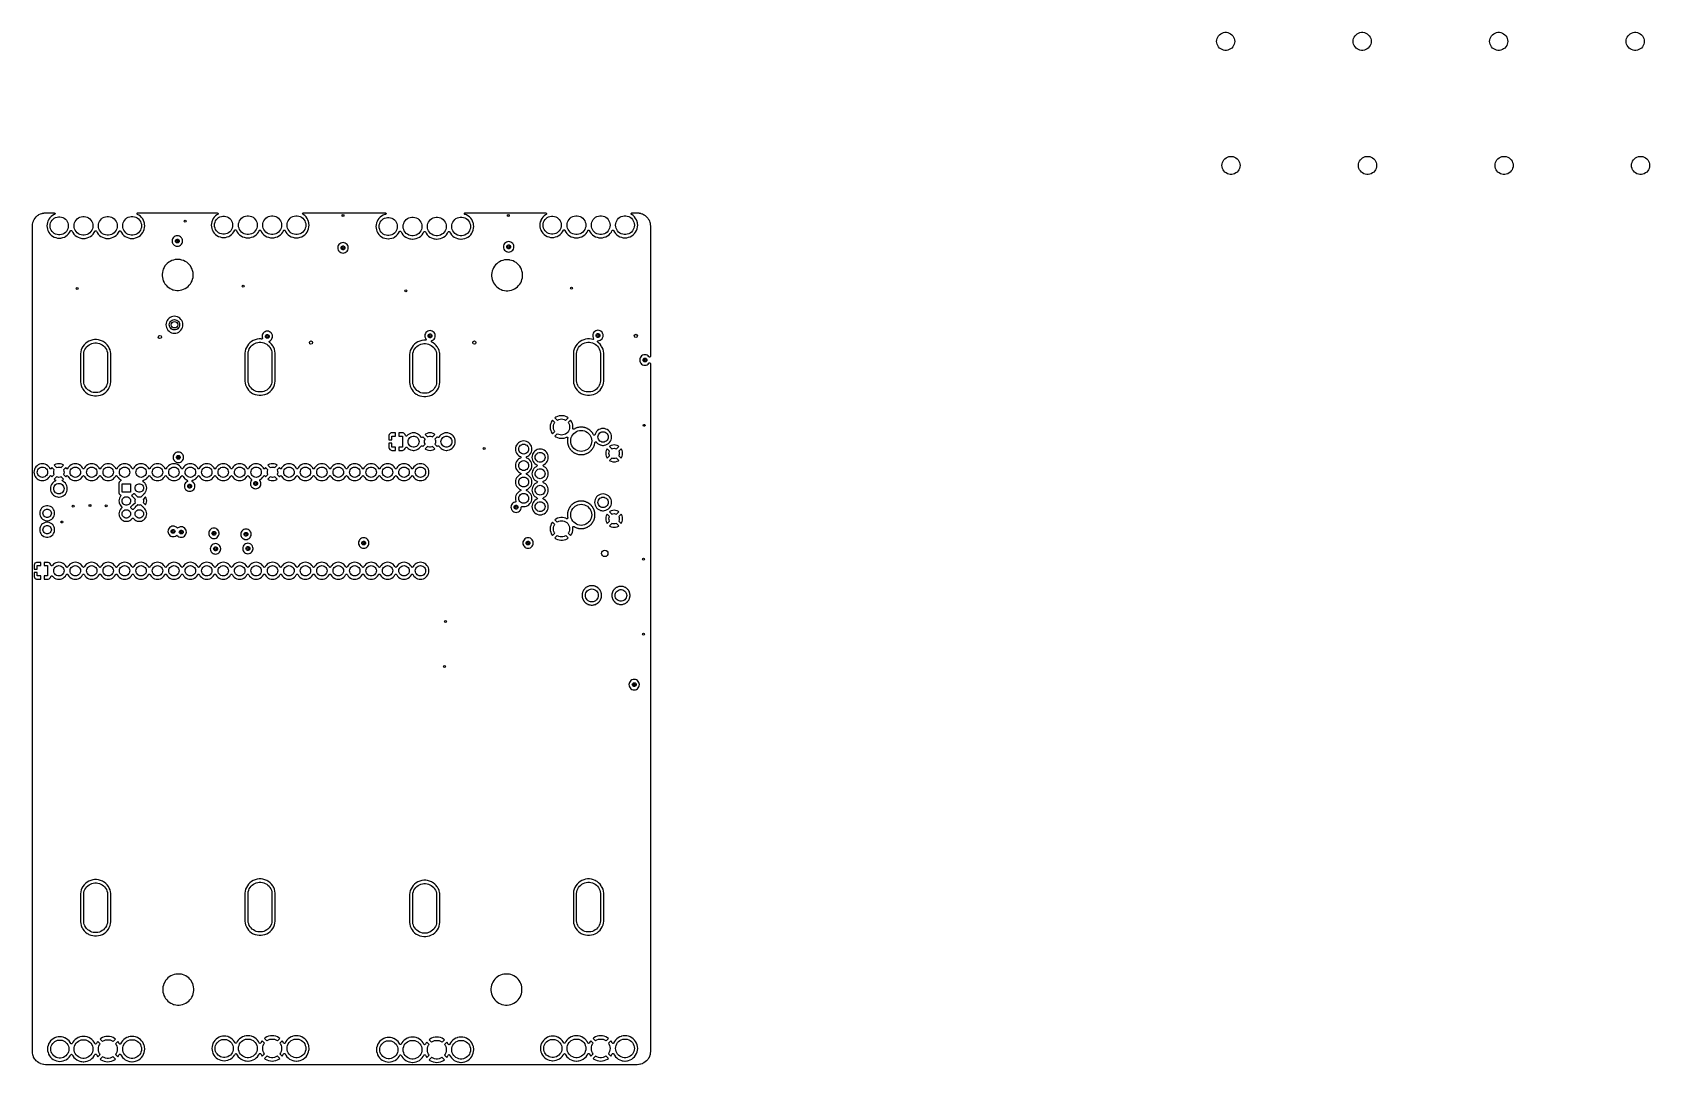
# Model space of a CAD drawing. Extents: x 280 to 530, y -238 to -79.
import ezdxf

# ---------------------------------------------------------------- set-up
doc = ezdxf.new("R2010")
doc.units = 0
doc.layers.add('BLACK', color=7, linetype='CONTINUOUS')

msp = doc.modelspace()

# ---------------------------------------------------------------- linework, layer by layer
at = {"layer": 'BLACK', "linetype": 'CONTINUOUS'}
for p, q in [((463.061288, -80.135), (463.080382, -79.904568)), ((463.080382, -79.904568), (463.137144, -79.680421)), ((463.137144, -79.680421), (463.230025, -79.468674)), ((463.230025, -79.468674), (463.356491, -79.275102)), ((463.356491, -79.275102), (463.513094, -79.104987)), ((463.513094, -79.104987), (463.695561, -78.962967)), ((463.695561, -78.962967), (463.898914, -78.852917)), ((463.898914, -78.852917), (464.117608, -78.77784)), ((464.117608, -78.77784), (464.345677, -78.739782)), ((464.345677, -78.739782), (464.576899, -78.739782)), ((464.576899, -78.739782), (464.804968, -78.77784)), ((464.804968, -78.77784), (465.023662, -78.852917)), ((465.023662, -78.852917), (465.227015, -78.962967)), ((465.227015, -78.962967), (465.409482, -79.104987)), ((465.409482, -79.104987), (465.566085, -79.275102)), ((465.566085, -79.275102), (465.692551, -79.468674)), ((465.692551, -79.468674), (465.785432, -79.680421)), ((465.785432, -79.680421), (465.842194, -79.904568)), ((465.842194, -79.904568), (465.861288, -80.135)), ((484.159716, -80.135), (484.17881, -79.904568)), ((484.17881, -79.904568), (484.235572, -79.680421)), ((484.235572, -79.680421), (484.328453, -79.468674)), ((484.328453, -79.468674), (484.454919, -79.275102)), ((484.454919, -79.275102), (484.611522, -79.104987)), ((484.611522, -79.104987), (484.793989, -78.962967)), ((484.793989, -78.962967), (484.997342, -78.852917)), ((484.997342, -78.852917), (485.216036, -78.77784)), ((485.216036, -78.77784), (485.444105, -78.739782)), ((485.444105, -78.739782), (485.675327, -78.739782)), ((485.675327, -78.739782), (485.903396, -78.77784)), ((485.903396, -78.77784), (486.12209, -78.852917)), ((486.12209, -78.852917), (486.325443, -78.962967)), ((486.325443, -78.962967), (486.50791, -79.104987)), ((486.50791, -79.104987), (486.664513, -79.275102)), ((486.664513, -79.275102), (486.790979, -79.468674)), ((486.790979, -79.468674), (486.88386, -79.680421)), ((486.88386, -79.680421), (486.940622, -79.904568)), ((486.940622, -79.904568), (486.959716, -80.135)), ((505.258144, -80.135), (505.277238, -79.904568)), ((505.277238, -79.904568), (505.334, -79.680421)), ((505.334, -79.680421), (505.426881, -79.468674)), ((505.426881, -79.468674), (505.553347, -79.275102)), ((505.553347, -79.275102), (505.70995, -79.104987)), ((505.70995, -79.104987), (505.892417, -78.962967)), ((505.892417, -78.962967), (506.09577, -78.852917)), ((506.09577, -78.852917), (506.314464, -78.77784)), ((506.314464, -78.77784), (506.542533, -78.739782)), ((506.542533, -78.739782), (506.773755, -78.739782)), ((506.773755, -78.739782), (507.001824, -78.77784)), ((507.001824, -78.77784), (507.220518, -78.852917)), ((507.220518, -78.852917), (507.423871, -78.962967)), ((507.423871, -78.962967), (507.606338, -79.104987)), ((507.606338, -79.104987), (507.762941, -79.275102)), ((507.762941, -79.275102), (507.889407, -79.468674)), ((507.889407, -79.468674), (507.982288, -79.680421)), ((507.982288, -79.680421), (508.03905, -79.904568)), ((508.03905, -79.904568), (508.058144, -80.135)), ((526.356572, -80.135), (526.375666, -79.904568)), ((526.375666, -79.904568), (526.432428, -79.680421)), ((526.432428, -79.680421), (526.525309, -79.468674)), ((526.525309, -79.468674), (526.651775, -79.275102)), ((526.651775, -79.275102), (526.808378, -79.104987)), ((526.808378, -79.104987), (526.990845, -78.962967)), ((526.990845, -78.962967), (527.194198, -78.852917)), ((527.194198, -78.852917), (527.412892, -78.77784)), ((527.412892, -78.77784), (527.640961, -78.739782)), ((527.640961, -78.739782), (527.872183, -78.739782)), ((527.872183, -78.739782), (528.100252, -78.77784)), ((528.100252, -78.77784), (528.318946, -78.852917)), ((528.318946, -78.852917), (528.522299, -78.962967)), ((528.522299, -78.962967), (528.704766, -79.104987)), ((528.704766, -79.104987), (528.861369, -79.275102)), ((528.861369, -79.275102), (528.987835, -79.468674)), ((528.987835, -79.468674), (529.080716, -79.680421)), ((529.080716, -79.680421), (529.137478, -79.904568)), ((529.137478, -79.904568), (529.156572, -80.135)), ((463.080382, -80.365432), (463.061288, -80.135)), ((463.137144, -80.589579), (463.080382, -80.365432)), ((463.230025, -80.801326), (463.137144, -80.589579)), ((463.356491, -80.994898), (463.230025, -80.801326)), ((463.513094, -81.165013), (463.356491, -80.994898)), ((463.695561, -81.307033), (463.513094, -81.165013)), ((463.898914, -81.417083), (463.695561, -81.307033)), ((464.117608, -81.49216), (463.898914, -81.417083)), ((464.345677, -81.530218), (464.117608, -81.49216)), ((464.576899, -81.530218), (464.345677, -81.530218)), ((464.804968, -81.49216), (464.576899, -81.530218)), ((465.023662, -81.417083), (464.804968, -81.49216)), ((465.227015, -81.307033), (465.023662, -81.417083)), ((465.409482, -81.165013), (465.227015, -81.307033)), ((465.566085, -80.994898), (465.409482, -81.165013)), ((465.692551, -80.801326), (465.566085, -80.994898)), ((465.785432, -80.589579), (465.692551, -80.801326)), ((465.842194, -80.365432), (465.785432, -80.589579)), ((465.861288, -80.135), (465.842194, -80.365432)), ((484.17881, -80.365432), (484.159716, -80.135)), ((484.235572, -80.589579), (484.17881, -80.365432)), ((484.328453, -80.801326), (484.235572, -80.589579)), ((484.454919, -80.994898), (484.328453, -80.801326)), ((484.611522, -81.165013), (484.454919, -80.994898)), ((484.793989, -81.307033), (484.611522, -81.165013)), ((484.997342, -81.417083), (484.793989, -81.307033)), ((485.216036, -81.49216), (484.997342, -81.417083)), ((485.444105, -81.530218), (485.216036, -81.49216)), ((485.675327, -81.530218), (485.444105, -81.530218)), ((485.903396, -81.49216), (485.675327, -81.530218)), ((486.12209, -81.417083), (485.903396, -81.49216)), ((486.325443, -81.307033), (486.12209, -81.417083)), ((486.50791, -81.165013), (486.325443, -81.307033)), ((486.664513, -80.994898), (486.50791, -81.165013)), ((486.790979, -80.801326), (486.664513, -80.994898)), ((486.88386, -80.589579), (486.790979, -80.801326)), ((486.940622, -80.365432), (486.88386, -80.589579)), ((486.959716, -80.135), (486.940622, -80.365432)), ((505.277238, -80.365432), (505.258144, -80.135)), ((505.334, -80.589579), (505.277238, -80.365432)), ((505.426881, -80.801326), (505.334, -80.589579)), ((505.553347, -80.994898), (505.426881, -80.801326)), ((505.70995, -81.165013), (505.553347, -80.994898)), ((505.892417, -81.307033), (505.70995, -81.165013)), ((506.09577, -81.417083), (505.892417, -81.307033)), ((506.314464, -81.49216), (506.09577, -81.417083)), ((506.542533, -81.530218), (506.314464, -81.49216)), ((506.773755, -81.530218), (506.542533, -81.530218)), ((507.001824, -81.49216), (506.773755, -81.530218)), ((507.220518, -81.417083), (507.001824, -81.49216)), ((507.423871, -81.307033), (507.220518, -81.417083)), ((507.606338, -81.165013), (507.423871, -81.307033)), ((507.762941, -80.994898), (507.606338, -81.165013)), ((507.889407, -80.801326), (507.762941, -80.994898)), ((507.982288, -80.589579), (507.889407, -80.801326)), ((508.03905, -80.365432), (507.982288, -80.589579)), ((508.058144, -80.135), (508.03905, -80.365432)), ((526.375666, -80.365432), (526.356572, -80.135)), ((526.432428, -80.589579), (526.375666, -80.365432)), ((526.525309, -80.801326), (526.432428, -80.589579)), ((526.651775, -80.994898), (526.525309, -80.801326)), ((526.808378, -81.165013), (526.651775, -80.994898)), ((526.990845, -81.307033), (526.808378, -81.165013)), ((527.194198, -81.417083), (526.990845, -81.307033)), ((527.412892, -81.49216), (527.194198, -81.417083)), ((527.640961, -81.530218), (527.412892, -81.49216)), ((527.872183, -81.530218), (527.640961, -81.530218)), ((528.100252, -81.49216), (527.872183, -81.530218)), ((528.318946, -81.417083), (528.100252, -81.49216)), ((528.522299, -81.307033), (528.318946, -81.417083)), ((528.704766, -81.165013), (528.522299, -81.307033)), ((528.861369, -80.994898), (528.704766, -81.165013)), ((528.987835, -80.801326), (528.861369, -80.994898)), ((529.080716, -80.589579), (528.987835, -80.801326)), ((529.137478, -80.365432), (529.080716, -80.589579)), ((529.156572, -80.135), (529.137478, -80.365432)), ((463.889716, -99.317119), (463.90881, -99.086687)), ((463.90881, -99.547551), (463.889716, -99.317119)), ((463.90881, -99.086687), (463.965572, -98.86254)), ((463.965572, -99.771698), (463.90881, -99.547551)), ((463.965572, -98.86254), (464.058453, -98.650793)), ((464.058453, -99.983445), (463.965572, -99.771698)), ((464.058453, -98.650793), (464.184919, -98.457221)), ((464.184919, -98.457221), (464.341522, -98.287106)), ((464.341522, -98.287106), (464.523989, -98.145086)), ((464.523989, -98.145086), (464.727342, -98.035036)), ((464.727342, -98.035036), (464.946036, -97.959959)), ((464.946036, -97.959959), (465.174105, -97.921901)), ((465.174105, -97.921901), (465.405327, -97.921901)), ((465.405327, -97.921901), (465.633396, -97.959959)), ((465.633396, -97.959959), (465.85209, -98.035036)), ((465.85209, -98.035036), (466.055443, -98.145086)), ((466.055443, -98.145086), (466.23791, -98.287106)), ((466.23791, -98.287106), (466.394513, -98.457221)), ((466.394513, -98.457221), (466.520979, -98.650793)), ((466.520979, -98.650793), (466.61386, -98.86254)), ((466.61386, -99.771698), (466.520979, -99.983445)), ((466.61386, -98.86254), (466.670622, -99.086687)), ((466.670622, -99.547551), (466.61386, -99.771698)), ((466.670622, -99.086687), (466.689716, -99.317119)), ((466.689716, -99.317119), (466.670622, -99.547551)), ((484.988144, -99.317119), (485.007238, -99.086687)), ((485.007238, -99.547551), (484.988144, -99.317119)), ((485.007238, -99.086687), (485.064, -98.86254)), ((485.064, -99.771698), (485.007238, -99.547551)), ((485.064, -98.86254), (485.156881, -98.650793)), ((485.156881, -99.983445), (485.064, -99.771698)), ((485.156881, -98.650793), (485.283347, -98.457221)), ((485.283347, -98.457221), (485.43995, -98.287106)), ((485.43995, -98.287106), (485.622417, -98.145086)), ((485.622417, -98.145086), (485.82577, -98.035036)), ((485.82577, -98.035036), (486.044464, -97.959959)), ((486.044464, -97.959959), (486.272533, -97.921901)), ((486.272533, -97.921901), (486.503755, -97.921901)), ((486.503755, -97.921901), (486.731824, -97.959959)), ((486.731824, -97.959959), (486.950518, -98.035036)), ((486.950518, -98.035036), (487.153871, -98.145086)), ((487.153871, -98.145086), (487.336338, -98.287106)), ((487.336338, -98.287106), (487.492941, -98.457221)), ((487.492941, -98.457221), (487.619407, -98.650793)), ((487.619407, -98.650793), (487.712288, -98.86254)), ((487.712288, -99.771698), (487.619407, -99.983445)), ((487.712288, -98.86254), (487.76905, -99.086687)), ((487.76905, -99.547551), (487.712288, -99.771698)), ((487.76905, -99.086687), (487.788144, -99.317119)), ((487.788144, -99.317119), (487.76905, -99.547551)), ((506.086572, -99.317119), (506.105666, -99.086687)), ((506.105666, -99.547551), (506.086572, -99.317119)), ((506.105666, -99.086687), (506.162428, -98.86254)), ((506.162428, -99.771698), (506.105666, -99.547551)), ((506.162428, -98.86254), (506.255309, -98.650793)), ((506.255309, -99.983445), (506.162428, -99.771698)), ((506.255309, -98.650793), (506.381775, -98.457221)), ((506.381775, -98.457221), (506.538378, -98.287106)), ((506.538378, -98.287106), (506.720845, -98.145086)), ((506.720845, -98.145086), (506.924198, -98.035036)), ((506.924198, -98.035036), (507.142892, -97.959959)), ((507.142892, -97.959959), (507.370961, -97.921901)), ((507.370961, -97.921901), (507.602183, -97.921901)), ((507.602183, -97.921901), (507.830252, -97.959959)), ((507.830252, -97.959959), (508.048946, -98.035036)), ((508.048946, -98.035036), (508.252299, -98.145086)), ((508.252299, -98.145086), (508.434766, -98.287106)), ((508.434766, -98.287106), (508.591369, -98.457221)), ((508.591369, -98.457221), (508.717835, -98.650793)), ((508.717835, -98.650793), (508.810716, -98.86254)), ((508.810716, -99.771698), (508.717835, -99.983445)), ((508.810716, -98.86254), (508.867478, -99.086687)), ((508.867478, -99.547551), (508.810716, -99.771698)), ((508.867478, -99.086687), (508.886572, -99.317119)), ((508.886572, -99.317119), (508.867478, -99.547551)), ((527.185, -99.317119), (527.204094, -99.086687)), ((527.204094, -99.547551), (527.185, -99.317119)), ((527.204094, -99.086687), (527.260856, -98.86254)), ((527.260856, -99.771698), (527.204094, -99.547551)), ((527.260856, -98.86254), (527.353737, -98.650793)), ((527.353737, -99.983445), (527.260856, -99.771698)), ((527.353737, -98.650793), (527.480203, -98.457221)), ((527.480203, -98.457221), (527.636806, -98.287106)), ((527.636806, -98.287106), (527.819273, -98.145086)), ((527.819273, -98.145086), (528.022626, -98.035036)), ((528.022626, -98.035036), (528.24132, -97.959959)), ((528.24132, -97.959959), (528.469389, -97.921901)), ((528.469389, -97.921901), (528.700611, -97.921901)), ((528.700611, -97.921901), (528.92868, -97.959959)), ((528.92868, -97.959959), (529.147374, -98.035036)), ((529.147374, -98.035036), (529.350727, -98.145086)), ((529.350727, -98.145086), (529.533194, -98.287106)), ((529.533194, -98.287106), (529.689797, -98.457221)), ((529.689797, -98.457221), (529.816263, -98.650793)), ((529.816263, -98.650793), (529.909144, -98.86254)), ((529.909144, -99.771698), (529.816263, -99.983445)), ((529.909144, -98.86254), (529.965906, -99.086687)), ((529.965906, -99.547551), (529.909144, -99.771698)), ((529.965906, -99.086687), (529.985, -99.317119)), ((529.985, -99.317119), (529.965906, -99.547551)), ((464.184919, -100.177017), (464.058453, -99.983445)), ((464.341522, -100.347132), (464.184919, -100.177017)), ((464.523989, -100.489152), (464.341522, -100.347132)), ((464.727342, -100.599202), (464.523989, -100.489152)), ((464.946036, -100.674279), (464.727342, -100.599202)), ((465.174105, -100.712337), (464.946036, -100.674279)), ((465.405327, -100.712337), (465.174105, -100.712337)), ((465.633396, -100.674279), (465.405327, -100.712337)), ((465.85209, -100.599202), (465.633396, -100.674279)), ((466.055443, -100.489152), (465.85209, -100.599202)), ((466.23791, -100.347132), (466.055443, -100.489152)), ((466.394513, -100.177017), (466.23791, -100.347132)), ((466.520979, -99.983445), (466.394513, -100.177017)), ((485.283347, -100.177017), (485.156881, -99.983445)), ((485.43995, -100.347132), (485.283347, -100.177017)), ((485.622417, -100.489152), (485.43995, -100.347132)), ((485.82577, -100.599202), (485.622417, -100.489152)), ((486.044464, -100.674279), (485.82577, -100.599202)), ((486.272533, -100.712337), (486.044464, -100.674279)), ((486.503755, -100.712337), (486.272533, -100.712337)), ((486.731824, -100.674279), (486.503755, -100.712337)), ((486.950518, -100.599202), (486.731824, -100.674279)), ((487.153871, -100.489152), (486.950518, -100.599202)), ((487.336338, -100.347132), (487.153871, -100.489152)), ((487.492941, -100.177017), (487.336338, -100.347132)), ((487.619407, -99.983445), (487.492941, -100.177017)), ((506.381775, -100.177017), (506.255309, -99.983445)), ((506.538378, -100.347132), (506.381775, -100.177017)), ((506.720845, -100.489152), (506.538378, -100.347132)), ((506.924198, -100.599202), (506.720845, -100.489152)), ((507.142892, -100.674279), (506.924198, -100.599202)), ((507.370961, -100.712337), (507.142892, -100.674279)), ((507.602183, -100.712337), (507.370961, -100.712337)), ((507.830252, -100.674279), (507.602183, -100.712337)), ((508.048946, -100.599202), (507.830252, -100.674279)), ((508.252299, -100.489152), (508.048946, -100.599202)), ((508.434766, -100.347132), (508.252299, -100.489152)), ((508.591369, -100.177017), (508.434766, -100.347132)), ((508.717835, -99.983445), (508.591369, -100.177017)), ((527.480203, -100.177017), (527.353737, -99.983445)), ((527.636806, -100.347132), (527.480203, -100.177017)), ((527.819273, -100.489152), (527.636806, -100.347132)), ((528.022626, -100.599202), (527.819273, -100.489152)), ((528.24132, -100.674279), (528.022626, -100.599202)), ((528.469389, -100.712337), (528.24132, -100.674279)), ((528.700611, -100.712337), (528.469389, -100.712337)), ((528.92868, -100.674279), (528.700611, -100.712337)), ((529.147374, -100.599202), (528.92868, -100.674279)), ((529.350727, -100.489152), (529.147374, -100.599202)), ((529.533194, -100.347132), (529.350727, -100.489152)), ((529.689797, -100.177017), (529.533194, -100.347132)), ((529.816263, -99.983445), (529.689797, -100.177017)), ((280.328252, -107.673498), (280.467448, -107.465176)), ((280.467448, -107.465176), (280.477305, -107.452331)), ((280.477305, -107.452331), (280.642502, -107.26396)), ((280.642502, -107.26396), (280.65396, -107.252502)), ((280.65396, -107.252502), (280.842331, -107.087305)), ((280.842331, -107.087305), (280.855176, -107.077448)), ((280.855176, -107.077448), (281.063498, -106.938252)), ((281.063498, -106.938252), (281.077533, -106.930149)), ((281.077533, -106.930149), (281.302239, -106.819336)), ((281.302239, -106.819336), (281.317205, -106.813138)), ((281.317205, -106.813138), (281.529225, -106.741167)), ((281.529225, -106.741167), (281.554445, -106.732606)), ((281.554445, -106.732606), (281.570107, -106.728409)), ((281.570107, -106.728409), (281.815829, -106.679531)), ((281.815829, -106.679531), (281.831883, -106.677417)), ((281.831883, -106.677417), (282.064848, -106.662148)), ((282.064848, -106.662148), (282.085958, -106.660765)), ((282.085958, -106.660765), (282.094067, -106.6605)), ((282.094067, -106.6605), (282.155892, -106.6605)), ((282.155892, -106.6605), (283.440255, -106.6605)), ((282.765028, -107.412259), (282.60211, -107.629891)), ((282.765038, -107.412247), (282.765028, -107.412259)), ((282.957247, -107.220038), (282.765038, -107.412247)), ((282.957259, -107.220028), (282.957247, -107.220038)), ((283.174891, -107.05711), (282.957259, -107.220028)), ((283.174892, -107.057109), (283.174891, -107.05711)), ((283.413481, -106.92683), (283.174892, -107.057109)), ((283.413485, -106.926828), (283.413481, -106.92683)), ((283.458582, -106.910008), (283.413485, -106.926828)), ((283.439273, -107.487967), (283.642626, -107.377917)), ((283.440255, -106.6605), (283.507294, -106.680185)), ((283.483589, -106.900681), (283.458582, -106.910008)), ((283.533968, -106.865703), (283.483589, -106.900681)), ((283.507294, -106.680185), (283.553049, -106.732989)), ((283.562993, -106.802147), (283.533968, -106.865703)), ((283.553049, -106.732989), (283.562993, -106.802147)), ((283.642626, -107.377917), (283.86132, -107.30284)), ((283.86132, -107.30284), (284.089389, -107.264782)), ((284.089389, -107.264782), (284.320611, -107.264782)), ((284.320611, -107.264782), (284.54868, -107.30284)), ((284.54868, -107.30284), (284.767374, -107.377917)), ((284.767374, -107.377917), (284.970727, -107.487967)), ((286.977942, -107.5932), (287.166925, -107.446109)), ((287.166925, -107.446109), (287.377542, -107.332129)), ((287.377542, -107.332129), (287.604046, -107.25437)), ((287.604046, -107.25437), (287.84026, -107.214952)), ((287.84026, -107.214952), (288.07974, -107.214952)), ((288.07974, -107.214952), (288.315954, -107.25437)), ((288.315954, -107.25437), (288.542458, -107.332129)), ((288.542458, -107.332129), (288.753075, -107.446109)), ((288.753075, -107.446109), (288.942058, -107.5932)), ((290.727942, -107.5932), (290.916925, -107.446109)), ((290.916925, -107.446109), (291.127542, -107.332129)), ((291.127542, -107.332129), (291.354046, -107.25437)), ((291.354046, -107.25437), (291.59026, -107.214952)), ((291.59026, -107.214952), (291.82974, -107.214952)), ((291.82974, -107.214952), (292.065954, -107.25437)), ((292.065954, -107.25437), (292.292458, -107.332129)), ((292.292458, -107.332129), (292.503075, -107.446109)), ((292.503075, -107.446109), (292.692058, -107.5932)), ((294.482942, -107.5932), (294.671925, -107.446109)), ((294.671925, -107.446109), (294.882542, -107.332129)), ((294.882542, -107.332129), (295.109046, -107.25437)), ((295.109046, -107.25437), (295.34526, -107.214952)), ((295.34526, -107.214952), (295.58474, -107.214952)), ((295.58474, -107.214952), (295.820954, -107.25437)), ((295.820954, -107.25437), (296.047458, -107.332129)), ((296.047458, -107.332129), (296.258075, -107.446109)), ((296.235242, -106.775654), (296.259659, -106.710189)), ((296.250094, -106.843927), (296.235242, -106.775654)), ((296.299499, -106.893332), (296.250094, -106.843927)), ((296.258075, -107.446109), (296.447058, -107.5932)), ((296.259659, -106.710189), (296.315593, -106.668318)), ((296.522207, -107.01494), (296.299499, -106.893332)), ((296.315593, -106.668318), (296.358926, -106.6605)), ((296.358926, -106.6605), (308.632266, -106.6605)), ((296.522215, -107.014945), (296.522207, -107.01494)), ((296.74556, -107.182138), (296.522215, -107.014945)), ((296.745578, -107.182154), (296.74556, -107.182138)), ((296.942845, -107.379421), (296.745578, -107.182154)), ((296.942861, -107.379439), (296.942845, -107.379421)), ((297.110054, -107.602784), (296.942861, -107.379439)), ((308.165028, -107.312259), (308.00211, -107.529891)), ((308.165038, -107.312247), (308.165028, -107.312259)), ((308.357247, -107.120038), (308.165038, -107.312247)), ((308.357259, -107.120028), (308.357247, -107.120038)), ((308.574891, -106.95711), (308.357259, -107.120028)), ((308.574892, -106.957109), (308.574891, -106.95711)), ((308.691693, -106.893332), (308.574892, -106.957109)), ((308.632266, -106.6605), (308.699305, -106.680185)), ((308.656806, -107.529987), (308.839273, -107.387967)), ((308.725979, -106.865703), (308.691693, -106.893332)), ((308.699305, -106.680185), (308.74506, -106.732989)), ((308.755004, -106.802147), (308.725979, -106.865703)), ((308.74506, -106.732989), (308.755004, -106.802147)), ((308.839273, -107.387967), (309.042626, -107.277917)), ((309.042626, -107.277917), (309.26132, -107.20284)), ((309.26132, -107.20284), (309.489389, -107.164782)), ((309.489389, -107.164782), (309.720611, -107.164782)), ((309.720611, -107.164782), (309.94868, -107.20284)), ((309.94868, -107.20284), (310.167374, -107.277917)), ((310.167374, -107.277917), (310.370727, -107.387967)), ((310.370727, -107.387967), (310.553194, -107.529987)), ((312.377942, -107.4932), (312.566925, -107.346109)), ((312.566925, -107.346109), (312.777542, -107.232129)), ((312.777542, -107.232129), (313.004046, -107.15437)), ((313.004046, -107.15437), (313.24026, -107.114952)), ((313.24026, -107.114952), (313.47974, -107.114952)), ((313.47974, -107.114952), (313.715954, -107.15437)), ((313.715954, -107.15437), (313.942458, -107.232129)), ((313.942458, -107.232129), (314.153075, -107.346109)), ((314.153075, -107.346109), (314.342058, -107.4932)), ((316.127942, -107.4932), (316.316925, -107.346109)), ((316.316925, -107.346109), (316.527542, -107.232129)), ((316.527542, -107.232129), (316.754046, -107.15437)), ((316.754046, -107.15437), (316.99026, -107.114952)), ((316.99026, -107.114952), (317.22974, -107.114952)), ((317.22974, -107.114952), (317.465954, -107.15437)), ((317.465954, -107.15437), (317.692458, -107.232129)), ((317.692458, -107.232129), (317.903075, -107.346109)), ((317.903075, -107.346109), (318.092058, -107.4932)), ((319.882942, -107.4932), (320.071925, -107.346109)), ((320.071925, -107.346109), (320.282542, -107.232129)), ((320.282542, -107.232129), (320.509046, -107.15437)), ((320.509046, -107.15437), (320.74526, -107.114952)), ((320.74526, -107.114952), (320.98474, -107.114952)), ((320.98474, -107.114952), (321.220954, -107.15437)), ((321.220954, -107.15437), (321.447458, -107.232129)), ((321.447458, -107.232129), (321.658075, -107.346109)), ((321.658075, -107.346109), (321.847058, -107.4932)), ((321.818378, -106.775653), (321.842795, -106.710189)), ((321.833229, -106.843926), (321.818378, -106.775653)), ((321.882635, -106.893332), (321.833229, -106.843926)), ((321.842795, -106.710189), (321.898729, -106.668318)), ((321.922207, -106.91494), (321.882635, -106.893332)), ((321.898729, -106.668318), (321.942062, -106.6605)), ((321.922215, -106.914945), (321.922207, -106.91494)), ((322.14556, -107.082138), (321.922215, -106.914945)), ((321.942062, -106.6605), (334.607092, -106.6605)), ((322.145578, -107.082154), (322.14556, -107.082138)), ((322.342845, -107.279421), (322.145578, -107.082154)), ((322.342861, -107.279439), (322.342845, -107.279421)), ((322.510054, -107.502784), (322.342861, -107.279439)), ((333.802247, -107.320038), (333.610038, -107.512247)), ((333.802259, -107.320028), (333.802247, -107.320038)), ((334.019891, -107.15711), (333.802259, -107.320028)), ((334.019892, -107.157109), (334.019891, -107.15711)), ((334.25848, -107.02683), (334.019892, -107.157109)), ((334.385843, -106.979326), (334.25848, -107.02683)), ((334.513199, -106.931825), (334.385843, -106.979326)), ((334.487626, -107.477917), (334.70632, -107.40284)), ((334.513202, -106.931824), (334.513199, -106.931825)), ((334.513206, -106.931823), (334.513202, -106.931824)), ((334.63345, -106.905666), (334.513206, -106.931823)), ((334.607092, -106.6605), (334.674131, -106.680185)), ((334.642027, -106.903477), (334.63345, -106.905666)), ((334.700805, -106.865703), (334.642027, -106.903477)), ((334.674131, -106.680185), (334.719886, -106.732989)), ((334.72983, -106.802147), (334.700805, -106.865703)), ((334.70632, -107.40284), (334.934389, -107.364782)), ((334.719886, -106.732989), (334.72983, -106.802147)), ((334.934389, -107.364782), (335.165611, -107.364782)), ((335.165611, -107.364782), (335.39368, -107.40284)), ((335.39368, -107.40284), (335.612374, -107.477917)), ((338.011925, -107.546109), (338.222542, -107.432129)), ((338.222542, -107.432129), (338.449046, -107.35437)), ((338.449046, -107.35437), (338.68526, -107.314952)), ((338.68526, -107.314952), (338.92474, -107.314952)), ((338.92474, -107.314952), (339.160954, -107.35437)), ((339.160954, -107.35437), (339.387458, -107.432129)), ((339.387458, -107.432129), (339.598075, -107.546109)), ((341.761925, -107.546109), (341.972542, -107.432129)), ((341.972542, -107.432129), (342.199046, -107.35437)), ((342.199046, -107.35437), (342.43526, -107.314952)), ((342.43526, -107.314952), (342.67474, -107.314952)), ((342.67474, -107.314952), (342.910954, -107.35437)), ((342.910954, -107.35437), (343.137458, -107.432129)), ((343.137458, -107.432129), (343.348075, -107.546109)), ((345.516925, -107.546109), (345.727542, -107.432129)), ((345.727542, -107.432129), (345.954046, -107.35437)), ((345.954046, -107.35437), (346.19026, -107.314952)), ((346.19026, -107.314952), (346.42974, -107.314952)), ((346.42974, -107.314952), (346.665954, -107.35437)), ((346.665954, -107.35437), (346.892458, -107.432129)), ((346.826024, -106.793346), (346.840876, -106.725073)), ((346.850441, -106.858811), (346.826024, -106.793346)), ((346.840876, -106.725073), (346.890281, -106.675668)), ((346.906374, -106.900681), (346.850441, -106.858811)), ((346.890281, -106.675668), (346.949708, -106.6605)), ((346.892458, -107.432129), (347.103075, -107.546109)), ((346.989874, -106.931825), (346.906374, -106.900681)), ((346.949708, -106.6605), (359.407266, -106.6605)), ((347.122338, -106.981231), (346.989874, -106.931825)), ((347.122342, -106.981233), (347.122338, -106.981231)), ((347.367207, -107.11494), (347.122342, -106.981233)), ((347.367215, -107.114945), (347.367207, -107.11494)), ((347.59056, -107.282138), (347.367215, -107.114945)), ((347.590578, -107.282154), (347.59056, -107.282138)), ((347.787845, -107.479421), (347.590578, -107.282154)), ((358.940028, -107.312259), (358.77711, -107.529891)), ((358.940038, -107.312247), (358.940028, -107.312259)), ((359.132247, -107.120038), (358.940038, -107.312247)), ((359.132259, -107.120028), (359.132247, -107.120038)), ((359.349891, -106.95711), (359.132259, -107.120028)), ((359.349892, -106.957109), (359.349891, -106.95711)), ((359.466693, -106.893332), (359.349892, -106.957109)), ((359.407266, -106.6605), (359.474305, -106.680185)), ((359.431806, -107.529987), (359.614273, -107.387967)), ((359.500979, -106.865703), (359.466693, -106.893332)), ((359.474305, -106.680185), (359.52006, -106.732989)), ((359.530004, -106.802147), (359.500979, -106.865703)), ((359.52006, -106.732989), (359.530004, -106.802147)), ((359.614273, -107.387967), (359.817626, -107.277917)), ((359.817626, -107.277917), (360.03632, -107.20284)), ((360.03632, -107.20284), (360.264389, -107.164782)), ((360.264389, -107.164782), (360.495611, -107.164782)), ((360.495611, -107.164782), (360.72368, -107.20284)), ((360.72368, -107.20284), (360.942374, -107.277917)), ((360.942374, -107.277917), (361.145727, -107.387967)), ((361.145727, -107.387967), (361.328194, -107.529987)), ((363.152942, -107.4932), (363.341925, -107.346109)), ((363.341925, -107.346109), (363.552542, -107.232129)), ((363.552542, -107.232129), (363.779046, -107.15437)), ((363.779046, -107.15437), (364.01526, -107.114952)), ((364.01526, -107.114952), (364.25474, -107.114952)), ((364.25474, -107.114952), (364.490954, -107.15437)), ((364.490954, -107.15437), (364.717458, -107.232129)), ((364.717458, -107.232129), (364.928075, -107.346109)), ((364.928075, -107.346109), (365.117058, -107.4932)), ((366.902942, -107.4932), (367.091925, -107.346109)), ((367.091925, -107.346109), (367.302542, -107.232129)), ((367.302542, -107.232129), (367.529046, -107.15437)), ((367.529046, -107.15437), (367.76526, -107.114952)), ((367.76526, -107.114952), (368.00474, -107.114952)), ((368.00474, -107.114952), (368.240954, -107.15437)), ((368.240954, -107.15437), (368.467458, -107.232129)), ((368.467458, -107.232129), (368.678075, -107.346109)), ((368.678075, -107.346109), (368.867058, -107.4932)), ((370.657942, -107.4932), (370.846925, -107.346109)), ((370.846925, -107.346109), (371.057542, -107.232129)), ((371.057542, -107.232129), (371.284046, -107.15437)), ((371.284046, -107.15437), (371.52026, -107.114952)), ((371.52026, -107.114952), (371.75974, -107.114952)), ((371.75974, -107.114952), (371.995954, -107.15437)), ((371.995954, -107.15437), (372.222458, -107.232129)), ((372.222458, -107.232129), (372.433075, -107.346109)), ((372.433075, -107.346109), (372.622058, -107.4932)), ((372.593378, -106.775653), (372.617795, -106.710189)), ((372.608229, -106.843926), (372.593378, -106.775653)), ((372.657635, -106.893332), (372.608229, -106.843926)), ((372.617795, -106.710189), (372.673729, -106.668318)), ((372.697207, -106.91494), (372.657635, -106.893332)), ((372.673729, -106.668318), (372.717062, -106.6605)), ((372.697215, -106.914945), (372.697207, -106.91494)), ((372.92056, -107.082138), (372.697215, -106.914945)), ((372.717062, -106.6605), (373.464108, -106.6605)), ((372.920578, -107.082154), (372.92056, -107.082138)), ((373.117845, -107.279421), (372.920578, -107.082154)), ((373.117861, -107.279439), (373.117845, -107.279421)), ((373.285054, -107.502784), (373.117861, -107.279439)), ((373.464108, -106.6605), (373.525933, -106.6605)), ((373.525933, -106.6605), (373.534042, -106.660765)), ((373.534042, -106.660765), (373.556774, -106.662254)), ((373.556774, -106.662254), (373.788114, -106.677417)), ((373.788114, -106.677417), (373.804172, -106.679532)), ((373.804172, -106.679532), (374.049888, -106.728408)), ((374.049888, -106.728408), (374.065554, -106.732606)), ((374.065554, -106.732606), (374.216158, -106.783729)), ((374.216158, -106.783729), (374.302788, -106.813136)), ((374.302788, -106.813136), (374.317765, -106.819339)), ((374.317765, -106.819339), (374.511625, -106.91494)), ((374.511625, -106.91494), (374.54246, -106.930146)), ((374.54246, -106.930146), (374.556508, -106.938256)), ((374.556508, -106.938256), (374.764815, -107.077443)), ((374.764815, -107.077443), (374.777675, -107.087311)), ((374.777675, -107.087311), (374.857269, -107.157113)), ((374.857269, -107.157113), (374.966033, -107.252497)), ((374.966033, -107.252497), (374.977502, -107.263966)), ((374.977502, -107.263966), (375.142685, -107.45232)), ((375.142685, -107.45232), (375.152558, -107.465186)), ((375.152558, -107.465186), (375.162081, -107.479439)), ((280.0505, -108.704066), (280.050765, -108.695957)), ((280.0505, -111.009996), (280.0505, -108.704066)), ((280.050765, -108.695957), (280.054819, -108.634108)), ((280.054819, -108.634108), (280.067417, -108.441883)), ((280.067417, -108.441883), (280.069531, -108.425829)), ((280.069531, -108.425829), (280.118409, -108.180107)), ((280.118409, -108.180107), (280.122606, -108.164445)), ((280.122606, -108.164445), (280.17055, -108.023206)), ((280.17055, -108.023206), (280.203138, -107.927205)), ((280.203138, -107.927205), (280.209336, -107.912239)), ((280.209336, -107.912239), (280.320149, -107.687533)), ((280.320149, -107.687533), (280.328252, -107.673498)), ((282.319039, -108.388839), (282.299645, -108.659998)), ((282.299645, -108.659998), (282.299645, -108.660001)), ((282.299645, -108.660001), (282.319039, -108.93116)), ((282.31904, -108.388832), (282.319039, -108.388839)), ((282.319039, -108.93116), (282.31904, -108.931167)), ((282.376823, -108.123206), (282.31904, -108.388832)), ((282.31904, -108.931167), (282.376823, -109.196793)), ((282.376824, -108.123202), (282.376823, -108.123206)), ((282.376823, -109.196793), (282.376825, -109.196801)), ((282.376825, -108.123199), (282.376824, -108.123202)), ((282.436045, -107.964425), (282.376825, -108.123199)), ((282.376825, -109.196801), (282.440394, -109.367236)), ((282.47183, -107.86848), (282.436045, -107.964425)), ((282.440394, -109.367236), (282.47183, -109.451519)), ((282.602109, -107.629892), (282.47183, -107.86848)), ((282.47183, -109.451519), (282.602109, -109.690107)), ((282.60211, -107.629891), (282.602109, -107.629892)), ((282.602109, -109.690107), (282.60211, -109.690108)), ((282.60211, -109.690108), (282.602113, -109.690113)), ((282.602113, -109.690113), (282.765029, -109.907742)), ((282.765029, -109.907742), (282.765033, -109.907746)), ((282.765033, -109.907746), (282.765038, -109.907752)), ((282.765038, -109.907752), (282.957247, -110.099961)), ((282.805, -108.66), (282.824094, -108.429568)), ((282.824094, -108.890432), (282.805, -108.66)), ((282.824094, -108.429568), (282.880856, -108.205421)), ((282.880856, -109.114579), (282.824094, -108.890432)), ((282.880856, -108.205421), (282.973737, -107.993674)), ((282.973737, -109.326326), (282.880856, -109.114579)), ((282.973737, -107.993674), (283.100203, -107.800102)), ((283.100203, -109.519898), (282.973737, -109.326326)), ((283.100203, -107.800102), (283.256806, -107.629987)), ((283.256806, -109.690013), (283.100203, -109.519898)), ((283.256806, -107.629987), (283.439273, -107.487967)), ((283.439273, -109.832033), (283.256806, -109.690013)), ((283.642626, -109.942083), (283.439273, -109.832033)), ((283.86132, -110.01716), (283.642626, -109.942083)), ((284.767374, -109.942083), (284.54868, -110.01716)), ((284.970727, -109.832033), (284.767374, -109.942083)), ((284.970727, -107.487967), (285.153194, -107.629987)), ((285.153194, -109.690013), (284.970727, -109.832033)), ((285.153194, -107.629987), (285.309797, -107.800102)), ((285.309797, -109.519898), (285.153194, -109.690013)), ((285.309797, -107.800102), (285.436263, -107.993674)), ((285.436263, -109.326326), (285.309797, -109.519898)), ((285.436263, -107.993674), (285.529144, -108.205421)), ((285.529144, -109.114579), (285.436263, -109.326326)), ((285.452742, -110.099971), (285.644971, -109.907742)), ((285.529144, -108.205421), (285.585906, -108.429568)), ((285.585906, -108.890432), (285.529144, -109.114579)), ((285.585906, -108.429568), (285.605, -108.66)), ((285.605, -108.66), (285.585906, -108.890432)), ((285.644971, -109.907742), (285.807887, -109.690113)), ((285.807887, -109.690113), (285.938172, -109.451513)), ((285.938172, -109.451513), (285.939636, -109.447587)), ((285.939636, -109.447587), (285.981505, -109.391654)), ((285.981505, -109.391654), (286.046969, -109.367236)), ((286.046969, -109.367236), (286.115243, -109.382087)), ((286.115243, -109.382087), (286.164649, -109.431491)), ((286.164649, -109.431491), (286.172, -109.447587)), ((286.172, -109.447587), (286.181231, -109.472338)), ((286.181231, -109.472338), (286.181233, -109.472342)), ((286.181233, -109.472342), (286.31494, -109.717207)), ((286.31494, -109.717207), (286.314945, -109.717215)), ((286.314945, -109.717215), (286.482138, -109.94056)), ((286.482138, -109.94056), (286.482154, -109.940578)), ((286.482154, -109.940578), (286.679421, -110.137845)), ((286.51, -108.66), (286.529776, -108.421338)), ((286.529776, -108.898662), (286.51, -108.66)), ((286.529776, -108.421338), (286.588565, -108.189186)), ((286.588565, -109.130814), (286.529776, -108.898662)), ((286.588565, -108.189186), (286.684763, -107.969876)), ((286.684763, -109.350124), (286.588565, -109.130814)), ((286.684763, -107.969876), (286.815746, -107.769392)), ((286.815746, -109.550608), (286.684763, -109.350124)), ((286.815746, -107.769392), (286.977942, -107.5932)), ((286.977942, -109.7268), (286.815746, -109.550608)), ((287.166925, -109.873891), (286.977942, -109.7268)), ((287.377542, -109.987871), (287.166925, -109.873891)), ((288.753075, -109.873891), (288.542458, -109.987871)), ((288.942058, -109.7268), (288.753075, -109.873891)), ((288.942058, -107.5932), (289.104254, -107.769392)), ((289.104254, -109.550608), (288.942058, -109.7268)), ((289.104254, -107.769392), (289.235237, -107.969876)), ((289.235237, -109.350124), (289.104254, -109.550608)), ((289.235237, -107.969876), (289.331435, -108.189186)), ((289.331435, -109.130814), (289.235237, -109.350124)), ((289.240568, -110.137855), (289.437855, -109.940568)), ((289.331435, -108.189186), (289.390224, -108.421338)), ((289.390224, -108.898662), (289.331435, -109.130814)), ((289.390224, -108.421338), (289.41, -108.66)), ((289.41, -108.66), (289.390224, -108.898662)), ((289.437855, -109.940568), (289.605056, -109.717213)), ((289.605056, -109.717213), (289.707375, -109.529828)), ((289.707375, -109.529828), (289.726168, -109.495414)), ((289.726168, -109.495414), (289.775573, -109.446009)), ((289.775573, -109.446009), (289.843846, -109.431157)), ((289.843846, -109.431157), (289.90931, -109.455574)), ((289.90931, -109.455574), (289.943832, -109.495414)), ((289.943832, -109.495414), (290.06494, -109.717207)), ((290.06494, -109.717207), (290.064945, -109.717215)), ((290.064945, -109.717215), (290.232138, -109.94056)), ((290.232138, -109.94056), (290.232154, -109.940578)), ((290.232154, -109.940578), (290.429421, -110.137845)), ((290.26, -108.66), (290.279776, -108.421338)), ((290.279776, -108.898662), (290.26, -108.66)), ((290.279776, -108.421338), (290.338565, -108.189186)), ((290.338565, -109.130814), (290.279776, -108.898662)), ((290.338565, -108.189186), (290.434763, -107.969876)), ((290.434763, -109.350124), (290.338565, -109.130814)), ((290.434763, -107.969876), (290.565746, -107.769392)), ((290.565746, -109.550608), (290.434763, -109.350124)), ((290.565746, -107.769392), (290.727942, -107.5932)), ((290.727942, -109.7268), (290.565746, -109.550608)), ((290.916925, -109.873891), (290.727942, -109.7268)), ((291.127542, -109.987871), (290.916925, -109.873891)), ((292.503075, -109.873891), (292.292458, -109.987871)), ((292.692058, -109.7268), (292.503075, -109.873891)), ((292.692058, -107.5932), (292.854254, -107.769392)), ((292.854254, -109.550608), (292.692058, -109.7268)), ((292.854254, -107.769392), (292.985237, -107.969876)), ((292.985237, -109.350124), (292.854254, -109.550608)), ((292.985237, -107.969876), (293.081435, -108.189186)), ((293.081435, -109.130814), (292.985237, -109.350124)), ((292.990568, -110.137855), (293.187855, -109.940568)), ((293.081435, -108.189186), (293.140224, -108.421338)), ((293.140224, -108.898662), (293.081435, -109.130814)), ((293.140224, -108.421338), (293.16, -108.66)), ((293.16, -108.66), (293.140224, -108.898662)), ((293.187855, -109.940568), (293.355056, -109.717213)), ((293.355056, -109.717213), (293.445533, -109.551518)), ((293.445533, -109.551518), (293.478668, -109.490836)), ((293.478668, -109.490836), (293.528073, -109.441431)), ((293.528073, -109.441431), (293.596346, -109.426579)), ((293.596346, -109.426579), (293.661811, -109.450996)), ((293.661811, -109.450996), (293.696332, -109.490836)), ((293.696332, -109.490836), (293.81994, -109.717207)), ((293.81994, -109.717207), (293.819945, -109.717215)), ((293.819945, -109.717215), (293.987138, -109.94056)), ((293.987138, -109.94056), (293.987154, -109.940578)), ((293.987154, -109.940578), (294.184421, -110.137845)), ((294.015, -108.66), (294.034776, -108.421338)), ((294.034776, -108.898662), (294.015, -108.66)), ((294.034776, -108.421338), (294.093565, -108.189186)), ((294.093565, -109.130814), (294.034776, -108.898662)), ((294.093565, -108.189186), (294.189763, -107.969876)), ((294.189763, -109.350124), (294.093565, -109.130814)), ((294.189763, -107.969876), (294.320746, -107.769392)), ((294.320746, -109.550608), (294.189763, -109.350124)), ((294.320746, -107.769392), (294.482942, -107.5932)), ((294.482942, -109.7268), (294.320746, -109.550608)), ((294.671925, -109.873891), (294.482942, -109.7268)), ((294.882542, -109.987871), (294.671925, -109.873891)), ((296.258075, -109.873891), (296.047458, -109.987871)), ((296.447058, -109.7268), (296.258075, -109.873891)), ((296.447058, -107.5932), (296.609254, -107.769392)), ((296.609254, -109.550608), (296.447058, -109.7268)), ((296.609254, -107.769392), (296.740237, -107.969876)), ((296.740237, -109.350124), (296.609254, -109.550608)), ((296.740237, -107.969876), (296.836435, -108.189186)), ((296.836435, -109.130814), (296.740237, -109.350124)), ((296.745568, -110.137855), (296.942855, -109.940568)), ((296.836435, -108.189186), (296.895224, -108.421338)), ((296.895224, -108.898662), (296.836435, -109.130814)), ((296.895224, -108.421338), (296.915, -108.66)), ((296.915, -108.66), (296.895224, -108.898662)), ((296.942855, -109.940568), (297.110056, -109.717213)), ((297.110059, -107.602792), (297.110054, -107.602784)), ((297.110056, -109.717213), (297.243769, -109.472337)), ((297.231167, -107.824585), (297.110059, -107.602792)), ((297.243769, -107.847663), (297.231167, -107.824585)), ((297.341271, -108.109077), (297.243769, -107.847663)), ((297.243769, -109.472337), (297.341271, -109.210923)), ((297.368084, -108.232334), (297.341271, -108.109077)), ((297.341271, -109.210923), (297.400578, -108.938294)), ((297.380374, -108.288832), (297.368084, -108.232334)), ((297.400578, -108.381706), (297.380374, -108.288832)), ((297.420482, -108.66), (297.400578, -108.381706)), ((297.400578, -108.938294), (297.420482, -108.66)), ((307.719039, -108.288839), (307.699645, -108.559998)), ((307.699645, -108.559998), (307.699645, -108.560001)), ((307.699645, -108.560001), (307.719039, -108.83116)), ((307.71904, -108.288832), (307.719039, -108.288839)), ((307.719039, -108.83116), (307.71904, -108.831167)), ((307.776823, -108.023206), (307.71904, -108.288832)), ((307.71904, -108.831167), (307.776823, -109.096793)), ((307.776824, -108.023202), (307.776823, -108.023206)), ((307.776823, -109.096793), (307.776825, -109.096801)), ((307.776825, -108.023199), (307.776824, -108.023202)), ((307.836045, -107.864425), (307.776825, -108.023199)), ((307.776825, -109.096801), (307.840394, -109.267236)), ((307.87183, -107.76848), (307.836045, -107.864425)), ((307.840394, -109.267236), (307.87183, -109.351519)), ((308.002109, -107.529892), (307.87183, -107.76848)), ((307.87183, -109.351519), (308.002109, -109.590107)), ((308.00211, -107.529891), (308.002109, -107.529892)), ((308.002109, -109.590107), (308.00211, -109.590108)), ((308.00211, -109.590108), (308.002113, -109.590113)), ((308.002113, -109.590113), (308.165029, -109.807742)), ((308.165029, -109.807742), (308.165033, -109.807746)), ((308.165033, -109.807746), (308.165038, -109.807752)), ((308.165038, -109.807752), (308.357247, -109.999961)), ((308.205, -108.56), (308.224094, -108.329568)), ((308.224094, -108.790432), (308.205, -108.56)), ((308.224094, -108.329568), (308.280856, -108.105421)), ((308.280856, -109.014579), (308.224094, -108.790432)), ((308.280856, -108.105421), (308.373737, -107.893674)), ((308.373737, -109.226326), (308.280856, -109.014579)), ((308.373737, -107.893674), (308.500203, -107.700102)), ((308.500203, -109.419898), (308.373737, -109.226326)), ((308.500203, -107.700102), (308.656806, -107.529987)), ((308.656806, -109.590013), (308.500203, -109.419898)), ((308.839273, -109.732033), (308.656806, -109.590013)), ((309.042626, -109.842083), (308.839273, -109.732033)), ((309.26132, -109.91716), (309.042626, -109.842083)), ((309.489389, -109.955218), (309.26132, -109.91716)), ((309.720611, -109.955218), (309.489389, -109.955218)), ((309.94868, -109.91716), (309.720611, -109.955218)), ((310.167374, -109.842083), (309.94868, -109.91716)), ((310.370727, -109.732033), (310.167374, -109.842083)), ((310.553194, -109.590013), (310.370727, -109.732033)), ((310.553194, -107.529987), (310.709797, -107.700102)), ((310.709797, -109.419898), (310.553194, -109.590013)), ((310.709797, -107.700102), (310.836263, -107.893674)), ((310.836263, -109.226326), (310.709797, -109.419898)), ((310.836263, -107.893674), (310.929144, -108.105421)), ((310.929144, -109.014579), (310.836263, -109.226326)), ((310.852742, -109.999971), (311.044971, -109.807742)), ((310.929144, -108.105421), (310.985906, -108.329568)), ((310.985906, -108.790432), (310.929144, -109.014579)), ((310.985906, -108.329568), (311.005, -108.56)), ((311.005, -108.56), (310.985906, -108.790432)), ((311.044971, -109.807742), (311.207887, -109.590113)), ((311.207887, -109.590113), (311.338172, -109.351513)), ((311.338172, -109.351513), (311.339636, -109.347587)), ((311.339636, -109.347587), (311.381505, -109.291654)), ((311.381505, -109.291654), (311.446969, -109.267236)), ((311.446969, -109.267236), (311.515243, -109.282087)), ((311.515243, -109.282087), (311.564649, -109.331491)), ((311.564649, -109.331491), (311.572, -109.347587)), ((311.572, -109.347587), (311.581231, -109.372338)), ((311.581231, -109.372338), (311.581233, -109.372342)), ((311.581233, -109.372342), (311.71494, -109.617207)), ((311.71494, -109.617207), (311.714945, -109.617215)), ((311.714945, -109.617215), (311.882138, -109.84056)), ((311.882138, -109.84056), (311.882154, -109.840578)), ((311.882154, -109.840578), (312.079421, -110.037845)), ((311.91, -108.56), (311.929776, -108.321338)), ((311.929776, -108.798662), (311.91, -108.56)), ((311.929776, -108.321338), (311.988565, -108.089186)), ((311.988565, -109.030814), (311.929776, -108.798662)), ((311.988565, -108.089186), (312.084763, -107.869876)), ((312.084763, -109.250124), (311.988565, -109.030814)), ((312.084763, -107.869876), (312.215746, -107.669392)), ((312.215746, -109.450608), (312.084763, -109.250124)), ((312.215746, -107.669392), (312.377942, -107.4932)), ((312.377942, -109.6268), (312.215746, -109.450608)), ((312.566925, -109.773891), (312.377942, -109.6268)), ((312.777542, -109.887871), (312.566925, -109.773891)), ((313.004046, -109.96563), (312.777542, -109.887871)), ((313.24026, -110.005048), (313.004046, -109.96563)), ((313.715954, -109.96563), (313.47974, -110.005048)), ((313.942458, -109.887871), (313.715954, -109.96563)), ((314.153075, -109.773891), (313.942458, -109.887871)), ((314.342058, -109.6268), (314.153075, -109.773891)), ((314.342058, -107.4932), (314.504254, -107.669392)), ((314.504254, -109.450608), (314.342058, -109.6268)), ((314.504254, -107.669392), (314.635237, -107.869876)), ((314.635237, -109.250124), (314.504254, -109.450608)), ((314.635237, -107.869876), (314.731435, -108.089186)), ((314.731435, -109.030814), (314.635237, -109.250124)), ((314.640568, -110.037855), (314.837855, -109.840568)), ((314.731435, -108.089186), (314.790224, -108.321338)), ((314.790224, -108.798662), (314.731435, -109.030814)), ((314.790224, -108.321338), (314.81, -108.56)), ((314.81, -108.56), (314.790224, -108.798662)), ((314.837855, -109.840568), (315.005056, -109.617213)), ((315.005056, -109.617213), (315.107375, -109.429828)), ((315.107375, -109.429828), (315.126168, -109.395414)), ((315.126168, -109.395414), (315.175573, -109.346009)), ((315.175573, -109.346009), (315.243846, -109.331157)), ((315.243846, -109.331157), (315.30931, -109.355574)), ((315.30931, -109.355574), (315.343832, -109.395414)), ((315.343832, -109.395414), (315.46494, -109.617207)), ((315.46494, -109.617207), (315.464945, -109.617215)), ((315.464945, -109.617215), (315.632138, -109.84056)), ((315.632138, -109.84056), (315.632154, -109.840578)), ((315.632154, -109.840578), (315.829421, -110.037845)), ((315.66, -108.56), (315.679776, -108.321338)), ((315.679776, -108.798662), (315.66, -108.56)), ((315.679776, -108.321338), (315.738565, -108.089186)), ((315.738565, -109.030814), (315.679776, -108.798662)), ((315.738565, -108.089186), (315.834763, -107.869876)), ((315.834763, -109.250124), (315.738565, -109.030814)), ((315.834763, -107.869876), (315.965746, -107.669392)), ((315.965746, -109.450608), (315.834763, -109.250124)), ((315.965746, -107.669392), (316.127942, -107.4932)), ((316.127942, -109.6268), (315.965746, -109.450608)), ((316.316925, -109.773891), (316.127942, -109.6268)), ((316.527542, -109.887871), (316.316925, -109.773891)), ((316.754046, -109.96563), (316.527542, -109.887871)), ((316.99026, -110.005048), (316.754046, -109.96563)), ((317.465954, -109.96563), (317.22974, -110.005048)), ((317.692458, -109.887871), (317.465954, -109.96563)), ((317.903075, -109.773891), (317.692458, -109.887871)), ((318.092058, -109.6268), (317.903075, -109.773891)), ((318.092058, -107.4932), (318.254254, -107.669392)), ((318.254254, -109.450608), (318.092058, -109.6268)), ((318.254254, -107.669392), (318.385237, -107.869876)), ((318.385237, -109.250124), (318.254254, -109.450608)), ((318.385237, -107.869876), (318.481435, -108.089186)), ((318.481435, -109.030814), (318.385237, -109.250124)), ((318.390568, -110.037855), (318.587855, -109.840568)), ((318.481435, -108.089186), (318.540224, -108.321338)), ((318.540224, -108.798662), (318.481435, -109.030814)), ((318.540224, -108.321338), (318.56, -108.56)), ((318.56, -108.56), (318.540224, -108.798662)), ((318.587855, -109.840568), (318.755056, -109.617213)), ((318.755056, -109.617213), (318.845533, -109.451518)), ((318.845533, -109.451518), (318.878668, -109.390836)), ((318.878668, -109.390836), (318.928073, -109.341431)), ((318.928073, -109.341431), (318.996346, -109.326579)), ((318.996346, -109.326579), (319.061811, -109.350996)), ((319.061811, -109.350996), (319.096332, -109.390836)), ((319.096332, -109.390836), (319.21994, -109.617207)), ((319.21994, -109.617207), (319.219945, -109.617215)), ((319.219945, -109.617215), (319.387138, -109.84056)), ((319.387138, -109.84056), (319.387154, -109.840578)), ((319.387154, -109.840578), (319.584421, -110.037845)), ((319.415, -108.56), (319.434776, -108.321338)), ((319.434776, -108.798662), (319.415, -108.56)), ((319.434776, -108.321338), (319.493565, -108.089186)), ((319.493565, -109.030814), (319.434776, -108.798662)), ((319.493565, -108.089186), (319.589763, -107.869876)), ((319.589763, -109.250124), (319.493565, -109.030814)), ((319.589763, -107.869876), (319.720746, -107.669392)), ((319.720746, -109.450608), (319.589763, -109.250124)), ((319.720746, -107.669392), (319.882942, -107.4932)), ((319.882942, -109.6268), (319.720746, -109.450608)), ((320.071925, -109.773891), (319.882942, -109.6268)), ((320.282542, -109.887871), (320.071925, -109.773891)), ((320.509046, -109.96563), (320.282542, -109.887871)), ((320.74526, -110.005048), (320.509046, -109.96563)), ((321.220954, -109.96563), (320.98474, -110.005048)), ((321.447458, -109.887871), (321.220954, -109.96563)), ((321.658075, -109.773891), (321.447458, -109.887871)), ((321.847058, -109.6268), (321.658075, -109.773891)), ((321.847058, -107.4932), (322.009254, -107.669392)), ((322.009254, -109.450608), (321.847058, -109.6268)), ((322.009254, -107.669392), (322.140237, -107.869876)), ((322.140237, -109.250124), (322.009254, -109.450608)), ((322.140237, -107.869876), (322.236435, -108.089186)), ((322.236435, -109.030814), (322.140237, -109.250124)), ((322.145568, -110.037855), (322.342855, -109.840568)), ((322.236435, -108.089186), (322.295224, -108.321338)), ((322.295224, -108.798662), (322.236435, -109.030814)), ((322.295224, -108.321338), (322.315, -108.56)), ((322.315, -108.56), (322.295224, -108.798662)), ((322.342855, -109.840568), (322.510056, -109.617213)), ((322.510059, -107.502792), (322.510054, -107.502784)), ((322.510056, -109.617213), (322.643769, -109.372337)), ((322.634065, -107.729892), (322.510059, -107.502792)), ((322.643769, -107.747663), (322.634065, -107.729892)), ((322.741271, -108.009077), (322.643769, -107.747663)), ((322.643769, -109.372337), (322.741271, -109.110923)), ((322.745463, -108.028347), (322.741271, -108.009077)), ((322.741271, -109.110923), (322.800578, -108.838294)), ((322.786007, -108.214726), (322.745463, -108.028347)), ((322.800578, -108.281706), (322.786007, -108.214726)), ((322.820482, -108.56), (322.800578, -108.281706)), ((322.800578, -108.838294), (322.820482, -108.56)), ((333.164039, -108.488839), (333.144645, -108.759998)), ((333.144645, -108.759998), (333.144645, -108.760001)), ((333.144645, -108.760001), (333.164039, -109.03116)), ((333.16404, -108.488832), (333.164039, -108.488839)), ((333.164039, -109.03116), (333.16404, -109.031167)), ((333.221823, -108.223206), (333.16404, -108.488832)), ((333.16404, -109.031167), (333.218624, -109.282087)), ((333.218624, -109.282087), (333.221825, -109.296801)), ((333.221824, -108.223202), (333.221823, -108.223206)), ((333.221825, -108.223199), (333.221824, -108.223202)), ((333.269326, -108.095843), (333.221825, -108.223199)), ((333.221825, -109.296801), (333.285394, -109.467236)), ((333.31683, -107.96848), (333.269326, -108.095843)), ((333.285394, -109.467236), (333.31683, -109.551519)), ((333.447109, -107.729892), (333.31683, -107.96848)), ((333.31683, -109.551519), (333.447109, -109.790107)), ((333.44711, -107.729891), (333.447109, -107.729892)), ((333.447109, -109.790107), (333.44711, -109.790108)), ((333.610028, -107.512259), (333.44711, -107.729891)), ((333.44711, -109.790108), (333.447113, -109.790113)), ((333.447113, -109.790113), (333.610029, -110.007742)), ((333.610038, -107.512247), (333.610028, -107.512259)), ((333.65, -108.76), (333.669094, -108.529568)), ((333.669094, -108.990432), (333.65, -108.76)), ((333.669094, -108.529568), (333.725856, -108.305421)), ((333.725856, -109.214579), (333.669094, -108.990432)), ((333.725856, -108.305421), (333.818737, -108.093674)), ((333.818737, -109.426326), (333.725856, -109.214579)), ((333.818737, -108.093674), (333.945203, -107.900102)), ((333.945203, -109.619898), (333.818737, -109.426326)), ((333.945203, -107.900102), (334.101806, -107.729987)), ((334.101806, -109.790013), (333.945203, -109.619898)), ((334.101806, -107.729987), (334.284273, -107.587967)), ((334.284273, -109.932033), (334.101806, -109.790013)), ((334.284273, -107.587967), (334.487626, -107.477917)), ((334.487626, -110.042083), (334.284273, -109.932033)), ((335.612374, -107.477917), (335.815727, -107.587967)), ((335.815727, -109.932033), (335.612374, -110.042083)), ((335.815727, -107.587967), (335.998194, -107.729987)), ((335.998194, -109.790013), (335.815727, -109.932033)), ((335.998194, -107.729987), (336.154797, -107.900102)), ((336.154797, -109.619898), (335.998194, -109.790013)), ((336.154797, -107.900102), (336.281263, -108.093674)), ((336.281263, -109.426326), (336.154797, -109.619898)), ((336.281263, -108.093674), (336.374144, -108.305421)), ((336.374144, -109.214579), (336.281263, -109.426326)), ((336.374144, -108.305421), (336.430906, -108.529568)), ((336.430906, -108.990432), (336.374144, -109.214579)), ((336.430906, -108.529568), (336.45, -108.76)), ((336.45, -108.76), (336.430906, -108.990432)), ((336.489971, -110.007742), (336.652887, -109.790113)), ((336.652887, -109.790113), (336.783172, -109.551513)), ((336.783172, -109.551513), (336.784636, -109.547587)), ((336.784636, -109.547587), (336.826505, -109.491654)), ((336.826505, -109.491654), (336.891969, -109.467236)), ((336.891969, -109.467236), (336.960243, -109.482087)), ((336.960243, -109.482087), (337.009649, -109.531491)), ((337.009649, -109.531491), (337.017, -109.547587)), ((337.017, -109.547587), (337.026231, -109.572338)), ((337.026231, -109.572338), (337.026233, -109.572342)), ((337.026233, -109.572342), (337.15994, -109.817207)), ((337.15994, -109.817207), (337.159945, -109.817215)), ((337.159945, -109.817215), (337.327138, -110.04056)), ((337.355, -108.76), (337.374776, -108.521338)), ((337.374776, -108.998662), (337.355, -108.76)), ((337.374776, -108.521338), (337.433565, -108.289186)), ((337.433565, -109.230814), (337.374776, -108.998662)), ((337.433565, -108.289186), (337.529763, -108.069876)), ((337.529763, -109.450124), (337.433565, -109.230814)), ((337.529763, -108.069876), (337.660746, -107.869392)), ((337.660746, -109.650608), (337.529763, -109.450124)), ((337.660746, -107.869392), (337.822942, -107.6932)), ((337.822942, -109.8268), (337.660746, -109.650608)), ((337.822942, -107.6932), (338.011925, -107.546109)), ((338.011925, -109.973891), (337.822942, -109.8268)), ((339.598075, -107.546109), (339.787058, -107.6932)), ((339.787058, -109.8268), (339.598075, -109.973891)), ((339.787058, -107.6932), (339.949254, -107.869392)), ((339.949254, -109.650608), (339.787058, -109.8268)), ((339.949254, -107.869392), (340.080237, -108.069876)), ((340.080237, -109.450124), (339.949254, -109.650608)), ((340.080237, -108.069876), (340.176435, -108.289186)), ((340.176435, -109.230814), (340.080237, -109.450124)), ((340.176435, -108.289186), (340.235224, -108.521338)), ((340.235224, -108.998662), (340.176435, -109.230814)), ((340.235224, -108.521338), (340.255, -108.76)), ((340.255, -108.76), (340.235224, -108.998662)), ((340.282855, -110.040568), (340.450056, -109.817213)), ((340.450056, -109.817213), (340.571168, -109.595414)), ((340.571168, -109.595414), (340.620573, -109.546009)), ((340.620573, -109.546009), (340.688846, -109.531157)), ((340.688846, -109.531157), (340.75431, -109.555574)), ((340.75431, -109.555574), (340.788832, -109.595414)), ((340.788832, -109.595414), (340.90994, -109.817207)), ((340.90994, -109.817207), (340.909945, -109.817215)), ((340.909945, -109.817215), (341.077138, -110.04056)), ((341.105, -108.76), (341.124776, -108.521338)), ((341.124776, -108.998662), (341.105, -108.76)), ((341.124776, -108.521338), (341.183565, -108.289186)), ((341.183565, -109.230814), (341.124776, -108.998662)), ((341.183565, -108.289186), (341.279763, -108.069876)), ((341.279763, -109.450124), (341.183565, -109.230814)), ((341.279763, -108.069876), (341.410746, -107.869392)), ((341.410746, -109.650608), (341.279763, -109.450124)), ((341.410746, -107.869392), (341.572942, -107.6932)), ((341.572942, -109.8268), (341.410746, -109.650608)), ((341.572942, -107.6932), (341.761925, -107.546109)), ((341.761925, -109.973891), (341.572942, -109.8268)), ((343.348075, -107.546109), (343.537058, -107.6932)), ((343.537058, -109.8268), (343.348075, -109.973891)), ((343.537058, -107.6932), (343.699254, -107.869392)), ((343.699254, -109.650608), (343.537058, -109.8268)), ((343.699254, -107.869392), (343.830237, -108.069876)), ((343.830237, -109.450124), (343.699254, -109.650608)), ((343.830237, -108.069876), (343.926435, -108.289186)), ((343.926435, -109.230814), (343.830237, -109.450124)), ((343.926435, -108.289186), (343.985224, -108.521338)), ((343.985224, -108.998662), (343.926435, -109.230814)), ((343.985224, -108.521338), (344.005, -108.76)), ((344.005, -108.76), (343.985224, -108.998662)), ((344.032855, -110.040568), (344.200056, -109.817213)), ((344.200056, -109.817213), (344.323668, -109.590836)), ((344.323668, -109.590836), (344.373073, -109.541431)), ((344.373073, -109.541431), (344.441346, -109.526579)), ((344.441346, -109.526579), (344.506811, -109.550996)), ((344.506811, -109.550996), (344.541332, -109.590836)), ((344.541332, -109.590836), (344.66494, -109.817207)), ((344.66494, -109.817207), (344.664945, -109.817215)), ((344.664945, -109.817215), (344.832138, -110.04056)), ((344.86, -108.76), (344.879776, -108.521338)), ((344.879776, -108.998662), (344.86, -108.76)), ((344.879776, -108.521338), (344.938565, -108.289186)), ((344.938565, -109.230814), (344.879776, -108.998662)), ((344.938565, -108.289186), (345.034763, -108.069876)), ((345.034763, -109.450124), (344.938565, -109.230814)), ((345.034763, -108.069876), (345.165746, -107.869392)), ((345.165746, -109.650608), (345.034763, -109.450124)), ((345.165746, -107.869392), (345.327942, -107.6932)), ((345.327942, -109.8268), (345.165746, -109.650608)), ((345.327942, -107.6932), (345.516925, -107.546109)), ((345.516925, -109.973891), (345.327942, -109.8268)), ((347.103075, -107.546109), (347.292058, -107.6932)), ((347.292058, -109.8268), (347.103075, -109.973891)), ((347.292058, -107.6932), (347.454254, -107.869392)), ((347.454254, -109.650608), (347.292058, -109.8268)), ((347.454254, -107.869392), (347.585237, -108.069876)), ((347.585237, -109.450124), (347.454254, -109.650608)), ((347.585237, -108.069876), (347.681435, -108.289186)), ((347.681435, -109.230814), (347.585237, -109.450124)), ((347.681435, -108.289186), (347.740224, -108.521338)), ((347.740224, -108.998662), (347.681435, -109.230814)), ((347.740224, -108.521338), (347.76, -108.76)), ((347.76, -108.76), (347.740224, -108.998662)), ((347.787861, -107.479439), (347.787845, -107.479421)), ((347.787855, -110.040568), (347.955056, -109.817213)), ((347.955054, -107.702784), (347.787861, -107.479439)), ((347.955059, -107.702792), (347.955054, -107.702784)), ((347.955056, -109.817213), (348.088769, -109.572337)), ((348.077602, -107.927213), (347.955059, -107.702792)), ((348.088769, -107.947663), (348.077602, -107.927213)), ((348.186271, -108.209077), (348.088769, -107.947663)), ((348.088769, -109.572337), (348.186271, -109.310923)), ((348.203621, -108.288832), (348.186271, -108.209077)), ((348.186271, -109.310923), (348.245578, -109.038294)), ((348.225374, -108.388832), (348.203621, -108.288832)), ((348.245578, -108.481706), (348.225374, -108.388832)), ((348.265482, -108.76), (348.245578, -108.481706)), ((348.245578, -109.038294), (348.265482, -108.76)), ((358.494039, -108.288839), (358.474645, -108.559998)), ((358.474645, -108.559998), (358.474645, -108.560001)), ((358.474645, -108.560001), (358.494039, -108.83116)), ((358.49404, -108.288832), (358.494039, -108.288839)), ((358.494039, -108.83116), (358.49404, -108.831167)), ((358.551823, -108.023206), (358.49404, -108.288832)), ((358.49404, -108.831167), (358.551823, -109.096793)), ((358.551824, -108.023202), (358.551823, -108.023206)), ((358.551823, -109.096793), (358.551825, -109.096801)), ((358.551825, -108.023199), (358.551824, -108.023202)), ((358.611045, -107.864425), (358.551825, -108.023199)), ((358.551825, -109.096801), (358.615394, -109.267236)), ((358.64683, -107.76848), (358.611045, -107.864425)), ((358.615394, -109.267236), (358.64683, -109.351519)), ((358.777109, -107.529892), (358.64683, -107.76848)), ((358.64683, -109.351519), (358.777109, -109.590107)), ((358.77711, -107.529891), (358.777109, -107.529892)), ((358.777109, -109.590107), (358.77711, -109.590108)), ((358.77711, -109.590108), (358.777113, -109.590113)), ((358.777113, -109.590113), (358.940029, -109.807742)), ((358.940029, -109.807742), (358.940033, -109.807746)), ((358.940033, -109.807746), (358.940038, -109.807752)), ((358.940038, -109.807752), (359.132247, -109.999961)), ((358.98, -108.56), (358.999094, -108.329568)), ((358.999094, -108.790432), (358.98, -108.56)), ((358.999094, -108.329568), (359.055856, -108.105421)), ((359.055856, -109.014579), (358.999094, -108.790432)), ((359.055856, -108.105421), (359.148737, -107.893674)), ((359.148737, -109.226326), (359.055856, -109.014579)), ((359.148737, -107.893674), (359.275203, -107.700102)), ((359.275203, -109.419898), (359.148737, -109.226326)), ((359.275203, -107.700102), (359.431806, -107.529987)), ((359.431806, -109.590013), (359.275203, -109.419898)), ((359.614273, -109.732033), (359.431806, -109.590013)), ((359.817626, -109.842083), (359.614273, -109.732033)), ((360.03632, -109.91716), (359.817626, -109.842083)), ((360.264389, -109.955218), (360.03632, -109.91716)), ((360.495611, -109.955218), (360.264389, -109.955218)), ((360.72368, -109.91716), (360.495611, -109.955218)), ((360.942374, -109.842083), (360.72368, -109.91716)), ((361.145727, -109.732033), (360.942374, -109.842083)), ((361.328194, -109.590013), (361.145727, -109.732033)), ((361.328194, -107.529987), (361.484797, -107.700102)), ((361.484797, -109.419898), (361.328194, -109.590013)), ((361.484797, -107.700102), (361.611263, -107.893674)), ((361.611263, -109.226326), (361.484797, -109.419898)), ((361.611263, -107.893674), (361.704144, -108.105421)), ((361.704144, -109.014579), (361.611263, -109.226326)), ((361.627742, -109.999971), (361.819971, -109.807742)), ((361.704144, -108.105421), (361.760906, -108.329568)), ((361.760906, -108.790432), (361.704144, -109.014579)), ((361.760906, -108.329568), (361.78, -108.56)), ((361.78, -108.56), (361.760906, -108.790432)), ((361.819971, -109.807742), (361.982887, -109.590113)), ((361.982887, -109.590113), (362.113172, -109.351513)), ((362.113172, -109.351513), (362.114636, -109.347587)), ((362.114636, -109.347587), (362.156505, -109.291654)), ((362.156505, -109.291654), (362.221969, -109.267236)), ((362.221969, -109.267236), (362.290243, -109.282087)), ((362.290243, -109.282087), (362.339649, -109.331491)), ((362.339649, -109.331491), (362.347, -109.347587)), ((362.347, -109.347587), (362.356231, -109.372338)), ((362.356231, -109.372338), (362.356233, -109.372342)), ((362.356233, -109.372342), (362.48994, -109.617207)), ((362.48994, -109.617207), (362.489945, -109.617215)), ((362.489945, -109.617215), (362.657138, -109.84056)), ((362.657138, -109.84056), (362.657154, -109.840578)), ((362.657154, -109.840578), (362.854421, -110.037845)), ((362.685, -108.56), (362.704776, -108.321338)), ((362.704776, -108.798662), (362.685, -108.56)), ((362.704776, -108.321338), (362.763565, -108.089186)), ((362.763565, -109.030814), (362.704776, -108.798662)), ((362.763565, -108.089186), (362.859763, -107.869876)), ((362.859763, -109.250124), (362.763565, -109.030814)), ((362.859763, -107.869876), (362.990746, -107.669392)), ((362.990746, -109.450608), (362.859763, -109.250124)), ((362.990746, -107.669392), (363.152942, -107.4932)), ((363.152942, -109.6268), (362.990746, -109.450608)), ((363.341925, -109.773891), (363.152942, -109.6268)), ((363.552542, -109.887871), (363.341925, -109.773891)), ((363.779046, -109.96563), (363.552542, -109.887871)), ((364.01526, -110.005048), (363.779046, -109.96563)), ((364.490954, -109.96563), (364.25474, -110.005048)), ((364.717458, -109.887871), (364.490954, -109.96563)), ((364.928075, -109.773891), (364.717458, -109.887871)), ((365.117058, -109.6268), (364.928075, -109.773891)), ((365.117058, -107.4932), (365.279254, -107.669392)), ((365.279254, -109.450608), (365.117058, -109.6268)), ((365.279254, -107.669392), (365.410237, -107.869876)), ((365.410237, -109.250124), (365.279254, -109.450608)), ((365.410237, -107.869876), (365.506435, -108.089186)), ((365.506435, -109.030814), (365.410237, -109.250124)), ((365.415568, -110.037855), (365.612855, -109.840568)), ((365.506435, -108.089186), (365.565224, -108.321338)), ((365.565224, -108.798662), (365.506435, -109.030814)), ((365.565224, -108.321338), (365.585, -108.56)), ((365.585, -108.56), (365.565224, -108.798662)), ((365.612855, -109.840568), (365.780056, -109.617213)), ((365.780056, -109.617213), (365.882375, -109.429828)), ((365.882375, -109.429828), (365.901168, -109.395414)), ((365.901168, -109.395414), (365.950573, -109.346009)), ((365.950573, -109.346009), (366.018846, -109.331157)), ((366.018846, -109.331157), (366.08431, -109.355574)), ((366.08431, -109.355574), (366.118832, -109.395414)), ((366.118832, -109.395414), (366.23994, -109.617207)), ((366.23994, -109.617207), (366.239945, -109.617215)), ((366.239945, -109.617215), (366.407138, -109.84056)), ((366.407138, -109.84056), (366.407154, -109.840578)), ((366.407154, -109.840578), (366.604421, -110.037845)), ((366.435, -108.56), (366.454776, -108.321338)), ((366.454776, -108.798662), (366.435, -108.56)), ((366.454776, -108.321338), (366.513565, -108.089186)), ((366.513565, -109.030814), (366.454776, -108.798662)), ((366.513565, -108.089186), (366.609763, -107.869876)), ((366.609763, -109.250124), (366.513565, -109.030814)), ((366.609763, -107.869876), (366.740746, -107.669392)), ((366.740746, -109.450608), (366.609763, -109.250124)), ((366.740746, -107.669392), (366.902942, -107.4932)), ((366.902942, -109.6268), (366.740746, -109.450608)), ((367.091925, -109.773891), (366.902942, -109.6268)), ((367.302542, -109.887871), (367.091925, -109.773891)), ((367.529046, -109.96563), (367.302542, -109.887871)), ((367.76526, -110.005048), (367.529046, -109.96563)), ((368.240954, -109.96563), (368.00474, -110.005048)), ((368.467458, -109.887871), (368.240954, -109.96563)), ((368.678075, -109.773891), (368.467458, -109.887871)), ((368.867058, -109.6268), (368.678075, -109.773891)), ((368.867058, -107.4932), (369.029254, -107.669392)), ((369.029254, -109.450608), (368.867058, -109.6268)), ((369.029254, -107.669392), (369.160237, -107.869876)), ((369.160237, -109.250124), (369.029254, -109.450608)), ((369.160237, -107.869876), (369.256435, -108.089186)), ((369.256435, -109.030814), (369.160237, -109.250124)), ((369.165568, -110.037855), (369.362855, -109.840568)), ((369.256435, -108.089186), (369.315224, -108.321338)), ((369.315224, -108.798662), (369.256435, -109.030814)), ((369.315224, -108.321338), (369.335, -108.56)), ((369.335, -108.56), (369.315224, -108.798662)), ((369.362855, -109.840568), (369.530056, -109.617213)), ((369.530056, -109.617213), (369.620533, -109.451518)), ((369.620533, -109.451518), (369.653668, -109.390836)), ((369.653668, -109.390836), (369.703073, -109.341431)), ((369.703073, -109.341431), (369.771346, -109.326579)), ((369.771346, -109.326579), (369.836811, -109.350996)), ((369.836811, -109.350996), (369.871332, -109.390836)), ((369.871332, -109.390836), (369.99494, -109.617207)), ((369.99494, -109.617207), (369.994945, -109.617215)), ((369.994945, -109.617215), (370.162138, -109.84056)), ((370.162138, -109.84056), (370.162154, -109.840578)), ((370.162154, -109.840578), (370.359421, -110.037845)), ((370.19, -108.56), (370.209776, -108.321338)), ((370.209776, -108.798662), (370.19, -108.56)), ((370.209776, -108.321338), (370.268565, -108.089186)), ((370.268565, -109.030814), (370.209776, -108.798662)), ((370.268565, -108.089186), (370.364763, -107.869876)), ((370.364763, -109.250124), (370.268565, -109.030814)), ((370.364763, -107.869876), (370.495746, -107.669392)), ((370.495746, -109.450608), (370.364763, -109.250124)), ((370.495746, -107.669392), (370.657942, -107.4932)), ((370.657942, -109.6268), (370.495746, -109.450608)), ((370.846925, -109.773891), (370.657942, -109.6268)), ((371.057542, -109.887871), (370.846925, -109.773891)), ((371.284046, -109.96563), (371.057542, -109.887871)), ((371.52026, -110.005048), (371.284046, -109.96563)), ((371.995954, -109.96563), (371.75974, -110.005048)), ((372.222458, -109.887871), (371.995954, -109.96563)), ((372.433075, -109.773891), (372.222458, -109.887871)), ((372.622058, -109.6268), (372.433075, -109.773891)), ((372.622058, -107.4932), (372.784254, -107.669392)), ((372.784254, -109.450608), (372.622058, -109.6268)), ((372.784254, -107.669392), (372.915237, -107.869876)), ((372.915237, -109.250124), (372.784254, -109.450608)), ((372.915237, -107.869876), (373.011435, -108.089186)), ((373.011435, -109.030814), (372.915237, -109.250124)), ((372.920568, -110.037855), (373.117855, -109.840568)), ((373.011435, -108.089186), (373.070224, -108.321338)), ((373.070224, -108.798662), (373.011435, -109.030814)), ((373.070224, -108.321338), (373.09, -108.56)), ((373.09, -108.56), (373.070224, -108.798662)), ((373.117855, -109.840568), (373.285056, -109.617213)), ((373.285059, -107.502792), (373.285054, -107.502784)), ((373.285056, -109.617213), (373.418769, -109.372337)), ((373.409065, -107.729892), (373.285059, -107.502792)), ((373.418769, -107.747663), (373.409065, -107.729892)), ((373.516271, -108.009077), (373.418769, -107.747663)), ((373.418769, -109.372337), (373.516271, -109.110923)), ((373.520463, -108.028347), (373.516271, -108.009077)), ((373.516271, -109.110923), (373.575578, -108.838294)), ((373.561007, -108.214726), (373.520463, -108.028347)), ((373.575578, -108.281706), (373.561007, -108.214726)), ((373.595482, -108.56), (373.575578, -108.281706)), ((373.575578, -108.838294), (373.595482, -108.56)), ((375.162081, -107.479439), (375.291743, -107.673492)), ((375.291743, -107.673492), (375.299853, -107.687539)), ((375.299853, -107.687539), (375.410657, -107.912227)), ((375.410657, -107.912227), (375.416864, -107.927213)), ((375.416864, -107.927213), (375.497393, -108.164445)), ((375.497393, -108.164445), (375.501591, -108.180111)), ((375.501591, -108.180111), (375.550465, -108.425813)), ((375.550465, -108.425813), (375.552583, -108.441895)), ((375.552583, -108.441895), (375.569235, -108.695956)), ((375.569235, -108.695956), (375.5695, -108.704066)), ((375.5695, -108.704066), (375.5695, -128.842864)), ((280.0505, -112.059996), (280.0505, -111.009996)), ((280.0505, -116.125186), (280.0505, -112.059996)), ((282.957247, -110.099961), (282.957253, -110.099966)), ((282.957253, -110.099966), (282.957258, -110.099971)), ((282.957258, -110.099971), (283.174887, -110.262887)), ((283.174887, -110.262887), (283.174891, -110.262889)), ((283.174891, -110.262889), (283.174892, -110.26289)), ((283.174892, -110.26289), (283.413481, -110.393169)), ((283.413481, -110.393169), (283.41348, -110.393169)), ((283.41348, -110.393169), (283.413484, -110.39317)), ((283.413484, -110.39317), (283.413487, -110.393172)), ((283.413487, -110.393172), (283.668199, -110.488175)), ((283.668199, -110.488175), (283.93384, -110.545961)), ((284.089389, -110.055218), (283.86132, -110.01716)), ((283.93384, -110.545961), (284.185605, -110.563967)), ((284.320611, -110.055218), (284.089389, -110.055218)), ((284.185605, -110.563967), (284.204999, -110.565355)), ((284.204999, -110.565355), (284.205, -110.565355)), ((284.205, -110.565355), (284.205001, -110.565355)), ((284.205001, -110.565355), (284.2231, -110.56406)), ((284.2231, -110.56406), (284.47616, -110.545961)), ((284.54868, -110.01716), (284.320611, -110.055218)), ((284.47616, -110.545961), (284.741801, -110.488175)), ((284.741801, -110.488175), (284.996513, -110.393172)), ((284.996513, -110.393172), (284.996517, -110.393169)), ((284.996517, -110.393169), (284.996519, -110.393169)), ((284.996519, -110.393169), (285.157886, -110.305056)), ((285.157886, -110.305056), (285.235113, -110.262887)), ((285.235113, -110.262887), (285.452742, -110.099971)), ((286.679421, -110.137845), (286.679439, -110.137861)), ((286.679439, -110.137861), (286.902784, -110.305054)), ((286.902784, -110.305054), (286.902792, -110.305059)), ((286.902792, -110.305059), (287.147657, -110.438766)), ((287.147657, -110.438766), (287.147661, -110.438768)), ((287.147661, -110.438768), (287.147663, -110.438769)), ((287.147663, -110.438769), (287.409077, -110.536271)), ((287.604046, -110.06563), (287.377542, -109.987871)), ((287.409077, -110.536271), (287.542774, -110.565355)), ((287.542774, -110.565355), (287.6817, -110.595577)), ((287.84026, -110.105048), (287.604046, -110.06563)), ((287.6817, -110.595577), (287.681702, -110.595577)), ((287.681702, -110.595577), (287.681706, -110.595578)), ((287.681706, -110.595578), (287.929014, -110.613265)), ((288.07974, -110.105048), (287.84026, -110.105048)), ((287.929014, -110.613265), (287.959999, -110.615482)), ((287.959999, -110.615482), (287.96, -110.615482)), ((287.96, -110.615482), (287.960001, -110.615482)), ((287.960001, -110.615482), (287.987881, -110.613487)), ((287.987881, -110.613487), (288.238294, -110.595578)), ((288.315954, -110.06563), (288.07974, -110.105048)), ((288.238294, -110.595578), (288.510923, -110.536271)), ((288.542458, -109.987871), (288.315954, -110.06563)), ((288.510923, -110.536271), (288.772337, -110.438769)), ((288.772337, -110.438769), (289.017213, -110.305056)), ((289.017213, -110.305056), (289.240568, -110.137855)), ((290.429421, -110.137845), (290.429439, -110.137861)), ((290.429439, -110.137861), (290.652784, -110.305054)), ((290.652784, -110.305054), (290.652792, -110.305059)), ((290.652792, -110.305059), (290.897657, -110.438766)), ((290.897657, -110.438766), (290.897661, -110.438768)), ((290.897661, -110.438768), (290.897663, -110.438769)), ((290.897663, -110.438769), (291.159077, -110.536271)), ((291.354046, -110.06563), (291.127542, -109.987871)), ((291.159077, -110.536271), (291.292774, -110.565355)), ((291.292774, -110.565355), (291.4317, -110.595577)), ((291.59026, -110.105048), (291.354046, -110.06563)), ((291.4317, -110.595577), (291.431702, -110.595577)), ((291.431702, -110.595577), (291.431706, -110.595578)), ((291.431706, -110.595578), (291.679014, -110.613265)), ((291.82974, -110.105048), (291.59026, -110.105048)), ((291.679014, -110.613265), (291.709999, -110.615482)), ((291.709999, -110.615482), (291.71, -110.615482)), ((291.71, -110.615482), (291.710001, -110.615482)), ((291.710001, -110.615482), (291.737881, -110.613487)), ((291.737881, -110.613487), (291.988294, -110.595578)), ((292.065954, -110.06563), (291.82974, -110.105048)), ((291.988294, -110.595578), (292.260923, -110.536271)), ((292.292458, -109.987871), (292.065954, -110.06563)), ((292.260923, -110.536271), (292.522337, -110.438769)), ((292.522337, -110.438769), (292.767213, -110.305056)), ((292.767213, -110.305056), (292.990568, -110.137855)), ((294.184421, -110.137845), (294.184439, -110.137861)), ((294.184439, -110.137861), (294.407784, -110.305054)), ((294.407784, -110.305054), (294.407792, -110.305059)), ((294.407792, -110.305059), (294.652657, -110.438766)), ((294.652657, -110.438766), (294.652661, -110.438768)), ((294.652661, -110.438768), (294.652663, -110.438769)), ((294.652663, -110.438769), (294.914077, -110.536271)), ((295.109046, -110.06563), (294.882542, -109.987871)), ((294.914077, -110.536271), (295.047774, -110.565355)), ((295.047774, -110.565355), (295.1867, -110.595577)), ((295.34526, -110.105048), (295.109046, -110.06563)), ((295.1867, -110.595577), (295.186702, -110.595577)), ((295.186702, -110.595577), (295.186706, -110.595578)), ((295.186706, -110.595578), (295.434014, -110.613265)), ((295.58474, -110.105048), (295.34526, -110.105048)), ((295.434014, -110.613265), (295.464999, -110.615482)), ((295.464999, -110.615482), (295.465, -110.615482)), ((295.465, -110.615482), (295.465001, -110.615482)), ((295.465001, -110.615482), (295.492881, -110.613487)), ((295.492881, -110.613487), (295.743294, -110.595578)), ((295.820954, -110.06563), (295.58474, -110.105048)), ((295.743294, -110.595578), (296.015923, -110.536271)), ((296.047458, -109.987871), (295.820954, -110.06563)), ((296.015923, -110.536271), (296.277337, -110.438769)), ((296.277337, -110.438769), (296.522213, -110.305056)), ((296.522213, -110.305056), (296.745568, -110.137855)), ((301.67463, -110.83075), (301.654435, -111.009996)), ((301.654435, -111.009996), (301.654435, -111.010003)), ((301.654435, -111.010003), (301.67463, -111.189249)), ((301.674631, -110.830745), (301.67463, -110.83075)), ((301.67463, -111.189249), (301.674631, -111.189254)), ((301.734211, -110.660476), (301.674631, -110.830745)), ((301.674631, -111.189254), (301.734211, -111.359523)), ((301.830184, -110.507737), (301.734211, -110.660476)), ((301.734211, -111.359523), (301.764507, -111.407738)), ((301.764507, -111.407738), (301.830184, -111.512262)), ((301.957737, -110.380184), (301.830184, -110.507737)), ((301.830184, -111.512262), (301.957738, -111.639816)), ((302.110476, -110.284211), (301.957737, -110.380184)), ((301.957738, -111.639816), (302.04808, -111.696582)), ((302.04808, -111.696582), (302.10245, -111.730745)), ((302.10245, -111.730745), (302.110478, -111.735789)), ((302.280745, -110.224631), (302.110476, -110.284211)), ((302.110478, -111.735789), (302.280745, -111.795368)), ((302.16, -111.01), (302.178092, -110.907394)), ((302.178092, -111.112606), (302.16, -111.01)), ((302.178092, -110.907394), (302.230187, -110.817164)), ((302.230187, -111.202836), (302.178092, -111.112606)), ((302.230187, -110.817164), (302.31, -110.750192)), ((302.31, -111.269808), (302.230187, -111.202836)), ((302.28075, -110.22463), (302.280745, -110.224631)), ((302.280745, -111.795368), (302.28075, -111.795369)), ((302.459996, -110.204435), (302.28075, -110.22463)), ((302.28075, -111.795369), (302.459996, -111.815565)), ((302.31, -110.750192), (302.407906, -110.714558)), ((302.407906, -111.305442), (302.31, -111.269808)), ((302.407906, -110.714558), (302.512094, -110.714558)), ((302.512094, -111.305442), (302.407906, -111.305442)), ((302.460004, -110.204435), (302.459996, -110.204435)), ((302.459996, -111.815565), (302.46, -111.815565)), ((302.46, -111.815565), (302.460004, -111.815565)), ((302.639249, -110.22463), (302.460004, -110.204435)), ((302.460004, -111.815565), (302.639249, -111.795369)), ((302.512094, -110.714558), (302.61, -110.750192)), ((302.61, -111.269808), (302.512094, -111.305442)), ((302.61, -110.750192), (302.689813, -110.817164)), ((302.689813, -111.202836), (302.61, -111.269808)), ((302.639254, -110.224631), (302.639249, -110.22463)), ((302.639249, -111.795369), (302.639252, -111.795368)), ((302.639252, -111.795368), (302.639255, -111.795368)), ((302.809523, -110.284211), (302.639254, -110.224631)), ((302.639255, -111.795368), (302.809522, -111.735789)), ((302.689813, -110.817164), (302.741908, -110.907394)), ((302.741908, -111.112606), (302.689813, -111.202836)), ((302.741908, -110.907394), (302.76, -111.01)), ((302.76, -111.01), (302.741908, -111.112606)), ((302.809522, -111.735789), (302.962262, -111.639816)), ((302.962262, -110.380184), (302.809523, -110.284211)), ((303.089815, -110.507737), (302.962262, -110.380184)), ((302.962262, -111.639816), (303.089816, -111.512262)), ((303.176667, -110.645961), (303.089815, -110.507737)), ((303.089816, -111.512262), (303.185789, -111.359522)), ((303.185789, -110.660478), (303.176667, -110.645961)), ((303.198071, -110.695578), (303.185789, -110.660478)), ((303.185789, -111.359522), (303.245368, -111.189255)), ((303.245368, -110.830745), (303.198071, -110.695578)), ((303.245369, -110.83075), (303.245368, -110.830745)), ((303.245368, -111.189255), (303.245369, -111.189249)), ((303.265565, -111.009996), (303.245369, -110.83075)), ((303.245369, -111.189249), (303.265565, -111.010003)), ((303.265565, -111.010003), (303.265565, -111.009996)), ((308.357247, -109.999961), (308.357253, -109.999966)), ((308.357253, -109.999966), (308.357258, -109.999971)), ((308.357258, -109.999971), (308.574887, -110.162887)), ((308.574887, -110.162887), (308.574891, -110.162889)), ((308.574891, -110.162889), (308.574892, -110.16289)), ((308.574892, -110.16289), (308.813481, -110.293169)), ((308.813481, -110.293169), (308.81348, -110.293169)), ((308.81348, -110.293169), (308.813484, -110.29317)), ((308.813484, -110.29317), (308.813487, -110.293172)), ((308.813487, -110.293172), (309.068199, -110.388175)), ((309.068199, -110.388175), (309.33384, -110.445961)), ((309.33384, -110.445961), (309.585605, -110.463967)), ((309.585605, -110.463967), (309.604999, -110.465355)), ((309.604999, -110.465355), (309.605, -110.465355)), ((309.605, -110.465355), (309.605001, -110.465355)), ((309.605001, -110.465355), (309.6231, -110.46406)), ((309.6231, -110.46406), (309.87616, -110.445961)), ((309.87616, -110.445961), (310.141801, -110.388175)), ((310.141801, -110.388175), (310.396513, -110.293172)), ((310.396513, -110.293172), (310.396517, -110.293169)), ((310.396517, -110.293169), (310.396519, -110.293169)), ((310.396519, -110.293169), (310.557886, -110.205056)), ((310.557886, -110.205056), (310.635113, -110.162887)), ((310.635113, -110.162887), (310.852742, -109.999971)), ((312.079421, -110.037845), (312.079439, -110.037861)), ((312.079439, -110.037861), (312.302784, -110.205054)), ((312.302784, -110.205054), (312.302792, -110.205059)), ((312.302792, -110.205059), (312.547657, -110.338766)), ((312.547657, -110.338766), (312.547661, -110.338768)), ((312.547661, -110.338768), (312.547663, -110.338769)), ((312.547663, -110.338769), (312.809077, -110.436271)), ((312.809077, -110.436271), (312.942774, -110.465355)), ((312.942774, -110.465355), (313.0817, -110.495577)), ((313.0817, -110.495577), (313.081702, -110.495577)), ((313.081702, -110.495577), (313.081706, -110.495578)), ((313.081706, -110.495578), (313.329014, -110.513265)), ((313.47974, -110.005048), (313.24026, -110.005048)), ((313.329014, -110.513265), (313.359999, -110.515482)), ((313.359999, -110.515482), (313.36, -110.515482)), ((313.36, -110.515482), (313.360001, -110.515482)), ((313.360001, -110.515482), (313.387881, -110.513487)), ((313.387881, -110.513487), (313.638294, -110.495578)), ((313.638294, -110.495578), (313.910923, -110.436271)), ((313.910923, -110.436271), (314.172337, -110.338769)), ((314.172337, -110.338769), (314.417213, -110.205056)), ((314.417213, -110.205056), (314.640568, -110.037855)), ((315.829421, -110.037845), (315.829439, -110.037861)), ((315.829439, -110.037861), (316.052784, -110.205054)), ((316.052784, -110.205054), (316.052792, -110.205059)), ((316.052792, -110.205059), (316.297657, -110.338766)), ((316.297657, -110.338766), (316.297661, -110.338768)), ((316.297661, -110.338768), (316.297663, -110.338769)), ((316.297663, -110.338769), (316.559077, -110.436271)), ((316.559077, -110.436271), (316.692774, -110.465355)), ((316.692774, -110.465355), (316.8317, -110.495577)), ((316.8317, -110.495577), (316.831702, -110.495577)), ((316.831702, -110.495577), (316.831706, -110.495578)), ((316.831706, -110.495578), (317.079014, -110.513265)), ((317.22974, -110.005048), (316.99026, -110.005048)), ((317.079014, -110.513265), (317.109999, -110.515482)), ((317.109999, -110.515482), (317.11, -110.515482)), ((317.11, -110.515482), (317.110001, -110.515482)), ((317.110001, -110.515482), (317.137881, -110.513487)), ((317.137881, -110.513487), (317.388294, -110.495578)), ((317.388294, -110.495578), (317.660923, -110.436271)), ((317.660923, -110.436271), (317.922337, -110.338769)), ((317.922337, -110.338769), (318.167213, -110.205056)), ((318.167213, -110.205056), (318.390568, -110.037855)), ((319.584421, -110.037845), (319.584439, -110.037861)), ((319.584439, -110.037861), (319.807784, -110.205054)), ((319.807784, -110.205054), (319.807792, -110.205059)), ((319.807792, -110.205059), (320.052657, -110.338766)), ((320.052657, -110.338766), (320.052661, -110.338768)), ((320.052661, -110.338768), (320.052663, -110.338769)), ((320.052663, -110.338769), (320.314077, -110.436271)), ((320.314077, -110.436271), (320.447774, -110.465355)), ((320.447774, -110.465355), (320.5867, -110.495577)), ((320.5867, -110.495577), (320.586702, -110.495577)), ((320.586702, -110.495577), (320.586706, -110.495578)), ((320.586706, -110.495578), (320.834014, -110.513265)), ((320.98474, -110.005048), (320.74526, -110.005048)), ((320.834014, -110.513265), (320.864999, -110.515482)), ((320.864999, -110.515482), (320.865, -110.515482)), ((320.865, -110.515482), (320.865001, -110.515482)), ((320.865001, -110.515482), (320.892881, -110.513487)), ((320.892881, -110.513487), (321.143294, -110.495578)), ((321.143294, -110.495578), (321.415923, -110.436271)), ((321.415923, -110.436271), (321.677337, -110.338769)), ((321.677337, -110.338769), (321.922213, -110.205056)), ((321.922213, -110.205056), (322.145568, -110.037855)), ((327.27463, -111.88075), (327.254435, -112.059996)), ((327.254435, -112.059996), (327.254435, -112.060003)), ((327.254435, -112.060003), (327.27463, -112.239249)), ((327.274631, -111.880745), (327.27463, -111.88075)), ((327.27463, -112.239249), (327.274631, -112.239254)), ((327.334211, -111.710476), (327.274631, -111.880745)), ((327.274631, -112.239254), (327.334211, -112.409523)), ((327.430184, -111.557737), (327.334211, -111.710476)), ((327.334211, -112.409523), (327.41608, -112.539815)), ((327.557737, -111.430184), (327.430184, -111.557737)), ((327.710476, -111.334211), (327.557737, -111.430184)), ((327.880745, -111.274631), (327.710476, -111.334211)), ((327.76, -112.06), (327.778092, -111.957394)), ((327.778092, -112.162606), (327.76, -112.06)), ((327.778092, -111.957394), (327.830187, -111.867164)), ((327.830187, -112.252836), (327.778092, -112.162606)), ((327.830187, -111.867164), (327.91, -111.800192)), ((327.91, -112.319808), (327.830187, -112.252836)), ((327.88075, -111.27463), (327.880745, -111.274631)), ((328.059996, -111.254435), (327.88075, -111.27463)), ((327.91, -111.800192), (328.007906, -111.764558)), ((328.007906, -112.355442), (327.91, -112.319808)), ((328.007906, -111.764558), (328.112094, -111.764558)), ((328.112094, -112.355442), (328.007906, -112.355442)), ((328.060004, -111.254435), (328.059996, -111.254435)), ((328.239249, -111.27463), (328.060004, -111.254435)), ((328.112094, -111.764558), (328.21, -111.800192)), ((328.21, -112.319808), (328.112094, -112.355442)), ((328.21, -111.800192), (328.289813, -111.867164)), ((328.289813, -112.252836), (328.21, -112.319808)), ((328.239254, -111.274631), (328.239249, -111.27463)), ((328.409523, -111.334211), (328.239254, -111.274631)), ((328.289813, -111.867164), (328.341908, -111.957394)), ((328.341908, -112.162606), (328.289813, -112.252836)), ((328.341908, -111.957394), (328.36, -112.06)), ((328.36, -112.06), (328.341908, -112.162606)), ((328.562262, -111.430184), (328.409523, -111.334211)), ((328.689816, -111.557738), (328.562262, -111.430184)), ((328.785789, -111.710478), (328.689816, -111.557738)), ((328.689816, -112.562262), (328.785789, -112.409522)), ((328.845368, -111.880745), (328.785789, -111.710478)), ((328.785789, -112.409522), (328.845368, -112.239255)), ((328.845369, -111.88075), (328.845368, -111.880745)), ((328.845368, -112.239255), (328.862269, -112.089254)), ((328.848664, -111.909996), (328.845369, -111.88075)), ((328.865565, -112.059996), (328.848664, -111.909996)), ((328.862269, -112.089254), (328.865565, -112.060003)), ((328.865565, -112.060003), (328.865565, -112.059996)), ((333.610029, -110.007742), (333.610033, -110.007746)), ((333.610033, -110.007746), (333.610038, -110.007752)), ((333.610038, -110.007752), (333.802247, -110.199961)), ((333.802247, -110.199961), (333.802253, -110.199966)), ((333.802253, -110.199966), (333.802258, -110.199971)), ((333.802258, -110.199971), (334.019887, -110.362887)), ((334.019887, -110.362887), (334.019891, -110.362889)), ((334.019891, -110.362889), (334.019892, -110.36289)), ((334.019892, -110.36289), (334.258481, -110.493169)), ((334.258481, -110.493169), (334.25848, -110.493169)), ((334.25848, -110.493169), (334.258484, -110.49317)), ((334.258484, -110.49317), (334.258487, -110.493172)), ((334.258487, -110.493172), (334.513199, -110.588175)), ((334.70632, -110.11716), (334.487626, -110.042083)), ((334.513199, -110.588175), (334.77884, -110.645961)), ((334.934389, -110.155218), (334.70632, -110.11716)), ((334.77884, -110.645961), (335.030605, -110.663967)), ((335.165611, -110.155218), (334.934389, -110.155218)), ((335.030605, -110.663967), (335.049999, -110.665355)), ((335.049999, -110.665355), (335.05, -110.665355)), ((335.05, -110.665355), (335.050001, -110.665355)), ((335.050001, -110.665355), (335.0681, -110.66406)), ((335.0681, -110.66406), (335.32116, -110.645961)), ((335.39368, -110.11716), (335.165611, -110.155218)), ((335.32116, -110.645961), (335.586801, -110.588175)), ((335.612374, -110.042083), (335.39368, -110.11716)), ((335.586801, -110.588175), (335.841513, -110.493172)), ((335.841513, -110.493172), (335.841517, -110.493169)), ((335.841517, -110.493169), (335.841519, -110.493169)), ((335.841519, -110.493169), (336.002886, -110.405056)), ((336.002886, -110.405056), (336.080113, -110.362887)), ((336.080113, -110.362887), (336.297742, -110.199971)), ((336.297742, -110.199971), (336.489971, -110.007742)), ((337.327138, -110.04056), (337.327154, -110.040578)), ((337.327154, -110.040578), (337.524421, -110.237845)), ((337.524421, -110.237845), (337.524439, -110.237861)), ((337.524439, -110.237861), (337.747784, -110.405054)), ((337.747784, -110.405054), (337.747792, -110.405059)), ((337.747792, -110.405059), (337.992657, -110.538766)), ((337.992657, -110.538766), (337.992661, -110.538768)), ((337.992661, -110.538768), (337.992663, -110.538769)), ((337.992663, -110.538769), (338.254077, -110.636271)), ((338.222542, -110.087871), (338.011925, -109.973891)), ((338.449046, -110.16563), (338.222542, -110.087871)), ((338.254077, -110.636271), (338.387774, -110.665355)), ((338.387774, -110.665355), (338.5267, -110.695577)), ((338.68526, -110.205048), (338.449046, -110.16563)), ((338.5267, -110.695577), (338.526702, -110.695577)), ((338.526702, -110.695577), (338.526706, -110.695578)), ((338.526706, -110.695578), (338.774014, -110.713265)), ((338.92474, -110.205048), (338.68526, -110.205048)), ((338.774014, -110.713265), (338.804999, -110.715482)), ((338.804999, -110.715482), (338.805, -110.715482)), ((338.805, -110.715482), (338.805001, -110.715482)), ((338.805001, -110.715482), (338.832881, -110.713487)), ((338.832881, -110.713487), (339.083294, -110.695578)), ((339.160954, -110.16563), (338.92474, -110.205048)), ((339.083294, -110.695578), (339.355923, -110.636271)), ((339.387458, -110.087871), (339.160954, -110.16563)), ((339.355923, -110.636271), (339.617337, -110.538769)), ((339.598075, -109.973891), (339.387458, -110.087871)), ((339.617337, -110.538769), (339.862213, -110.405056)), ((339.862213, -110.405056), (340.085568, -110.237855)), ((340.085568, -110.237855), (340.282855, -110.040568)), ((341.077138, -110.04056), (341.077154, -110.040578)), ((341.077154, -110.040578), (341.274421, -110.237845)), ((341.274421, -110.237845), (341.274439, -110.237861)), ((341.274439, -110.237861), (341.497784, -110.405054)), ((341.497784, -110.405054), (341.497792, -110.405059)), ((341.497792, -110.405059), (341.742657, -110.538766)), ((341.742657, -110.538766), (341.742661, -110.538768)), ((341.742661, -110.538768), (341.742663, -110.538769)), ((341.742663, -110.538769), (342.004077, -110.636271)), ((341.972542, -110.087871), (341.761925, -109.973891)), ((342.199046, -110.16563), (341.972542, -110.087871)), ((342.004077, -110.636271), (342.137774, -110.665355)), ((342.137774, -110.665355), (342.2767, -110.695577)), ((342.43526, -110.205048), (342.199046, -110.16563)), ((342.2767, -110.695577), (342.276702, -110.695577)), ((342.276702, -110.695577), (342.276706, -110.695578)), ((342.276706, -110.695578), (342.524014, -110.713265)), ((342.67474, -110.205048), (342.43526, -110.205048)), ((342.524014, -110.713265), (342.554999, -110.715482)), ((342.554999, -110.715482), (342.555, -110.715482)), ((342.555, -110.715482), (342.555001, -110.715482)), ((342.555001, -110.715482), (342.582881, -110.713487)), ((342.582881, -110.713487), (342.833294, -110.695578)), ((342.910954, -110.16563), (342.67474, -110.205048)), ((342.833294, -110.695578), (343.105923, -110.636271)), ((343.137458, -110.087871), (342.910954, -110.16563)), ((343.105923, -110.636271), (343.367337, -110.538769)), ((343.348075, -109.973891), (343.137458, -110.087871)), ((343.367337, -110.538769), (343.612213, -110.405056)), ((343.612213, -110.405056), (343.835568, -110.237855)), ((343.835568, -110.237855), (344.032855, -110.040568)), ((344.832138, -110.04056), (344.832154, -110.040578)), ((344.832154, -110.040578), (345.029421, -110.237845)), ((345.029421, -110.237845), (345.029439, -110.237861)), ((345.029439, -110.237861), (345.252784, -110.405054)), ((345.252784, -110.405054), (345.252792, -110.405059)), ((345.252792, -110.405059), (345.497657, -110.538766)), ((345.497657, -110.538766), (345.497661, -110.538768)), ((345.497661, -110.538768), (345.497663, -110.538769)), ((345.497663, -110.538769), (345.759077, -110.636271)), ((345.727542, -110.087871), (345.516925, -109.973891)), ((345.954046, -110.16563), (345.727542, -110.087871)), ((345.759077, -110.636271), (345.892774, -110.665355)), ((345.892774, -110.665355), (346.0317, -110.695577)), ((346.19026, -110.205048), (345.954046, -110.16563)), ((346.0317, -110.695577), (346.031702, -110.695577)), ((346.031702, -110.695577), (346.031706, -110.695578)), ((346.031706, -110.695578), (346.279014, -110.713265)), ((346.42974, -110.205048), (346.19026, -110.205048)), ((346.279014, -110.713265), (346.309999, -110.715482)), ((346.309999, -110.715482), (346.31, -110.715482)), ((346.31, -110.715482), (346.310001, -110.715482)), ((346.310001, -110.715482), (346.337881, -110.713487)), ((346.337881, -110.713487), (346.588294, -110.695578)), ((346.665954, -110.16563), (346.42974, -110.205048)), ((346.588294, -110.695578), (346.860923, -110.636271)), ((346.892458, -110.087871), (346.665954, -110.16563)), ((346.860923, -110.636271), (347.122337, -110.538769)), ((347.103075, -109.973891), (346.892458, -110.087871)), ((347.122337, -110.538769), (347.367213, -110.405056)), ((347.367213, -110.405056), (347.590568, -110.237855)), ((347.590568, -110.237855), (347.787855, -110.040568)), ((352.87463, -111.73075), (352.854435, -111.909996)), ((352.854435, -111.909996), (352.854435, -111.910003)), ((352.854435, -111.910003), (352.87463, -112.089249)), ((352.874631, -111.730745), (352.87463, -111.73075)), ((352.87463, -112.089249), (352.874631, -112.089254)), ((352.934211, -111.560476), (352.874631, -111.730745)), ((352.874631, -112.089254), (352.934211, -112.259523)), ((353.030184, -111.407737), (352.934211, -111.560476)), ((352.934211, -112.259523), (353.028462, -112.409522)), ((353.028462, -112.409522), (353.030184, -112.412262)), ((353.157737, -111.280184), (353.030184, -111.407737)), ((353.030184, -112.412262), (353.157738, -112.539816)), ((353.310476, -111.184211), (353.157737, -111.280184)), ((353.480745, -111.124631), (353.310476, -111.184211)), ((353.36, -111.91), (353.378092, -111.807394)), ((353.378092, -112.012606), (353.36, -111.91)), ((353.378092, -111.807394), (353.430187, -111.717164)), ((353.430187, -112.102836), (353.378092, -112.012606)), ((353.430187, -111.717164), (353.51, -111.650192)), ((353.51, -112.169808), (353.430187, -112.102836)), ((353.48075, -111.12463), (353.480745, -111.124631)), ((353.659996, -111.104435), (353.48075, -111.12463)), ((353.51, -111.650192), (353.607906, -111.614558)), ((353.607906, -112.205442), (353.51, -112.169808)), ((353.607906, -111.614558), (353.712094, -111.614558)), ((353.712094, -112.205442), (353.607906, -112.205442)), ((353.660004, -111.104435), (353.659996, -111.104435)), ((353.839249, -111.12463), (353.660004, -111.104435)), ((353.712094, -111.614558), (353.81, -111.650192)), ((353.81, -112.169808), (353.712094, -112.205442)), ((353.81, -111.650192), (353.889813, -111.717164)), ((353.889813, -112.102836), (353.81, -112.169808)), ((353.839254, -111.124631), (353.839249, -111.12463)), ((354.009523, -111.184211), (353.839254, -111.124631)), ((353.889813, -111.717164), (353.941908, -111.807394)), ((353.941908, -112.012606), (353.889813, -112.102836)), ((353.941908, -111.807394), (353.96, -111.91)), ((353.96, -111.91), (353.941908, -112.012606)), ((354.153426, -111.274632), (354.009523, -111.184211)), ((354.162262, -111.280184), (354.153426, -111.274632)), ((354.289816, -111.407738), (354.162262, -111.280184)), ((354.162262, -112.539816), (354.289816, -112.412262)), ((354.346582, -111.49808), (354.289816, -111.407738)), ((354.289816, -112.412262), (354.385789, -112.259522)), ((354.384067, -111.557738), (354.346582, -111.49808)), ((354.385789, -111.560478), (354.384067, -111.557738)), ((354.438276, -111.710476), (354.385789, -111.560478)), ((354.385789, -112.259522), (354.445368, -112.089255)), ((354.445368, -111.730745), (354.438276, -111.710476)), ((354.445369, -111.73075), (354.445368, -111.730745)), ((354.445368, -112.089255), (354.448664, -112.060003)), ((354.465565, -111.909996), (354.445369, -111.73075)), ((354.448664, -112.060003), (354.465565, -111.910003)), ((354.465565, -111.910003), (354.465565, -111.909996)), ((359.132247, -109.999961), (359.132253, -109.999966)), ((359.132253, -109.999966), (359.132258, -109.999971)), ((359.132258, -109.999971), (359.349887, -110.162887)), ((359.349887, -110.162887), (359.349891, -110.162889)), ((359.349891, -110.162889), (359.349892, -110.16289)), ((359.349892, -110.16289), (359.588481, -110.293169)), ((359.588481, -110.293169), (359.58848, -110.293169)), ((359.58848, -110.293169), (359.588484, -110.29317)), ((359.588484, -110.29317), (359.588487, -110.293172)), ((359.588487, -110.293172), (359.843199, -110.388175)), ((359.843199, -110.388175), (360.10884, -110.445961)), ((360.10884, -110.445961), (360.360605, -110.463967)), ((360.360605, -110.463967), (360.379999, -110.465355)), ((360.379999, -110.465355), (360.38, -110.465355)), ((360.38, -110.465355), (360.380001, -110.465355)), ((360.380001, -110.465355), (360.3981, -110.46406)), ((360.3981, -110.46406), (360.65116, -110.445961)), ((360.65116, -110.445961), (360.916801, -110.388175)), ((360.916801, -110.388175), (361.171513, -110.293172)), ((361.171513, -110.293172), (361.171517, -110.293169)), ((361.171517, -110.293169), (361.171519, -110.293169)), ((361.171519, -110.293169), (361.332886, -110.205056)), ((361.332886, -110.205056), (361.410113, -110.162887)), ((361.410113, -110.162887), (361.627742, -109.999971)), ((362.854421, -110.037845), (362.854439, -110.037861)), ((362.854439, -110.037861), (363.077784, -110.205054)), ((363.077784, -110.205054), (363.077792, -110.205059)), ((363.077792, -110.205059), (363.322657, -110.338766)), ((363.322657, -110.338766), (363.322661, -110.338768)), ((363.322661, -110.338768), (363.322663, -110.338769)), ((363.322663, -110.338769), (363.584077, -110.436271)), ((363.584077, -110.436271), (363.717774, -110.465355)), ((363.717774, -110.465355), (363.8567, -110.495577)), ((363.8567, -110.495577), (363.856702, -110.495577)), ((363.856702, -110.495577), (363.856706, -110.495578)), ((363.856706, -110.495578), (364.104014, -110.513265)), ((364.25474, -110.005048), (364.01526, -110.005048)), ((364.104014, -110.513265), (364.134999, -110.515482)), ((364.134999, -110.515482), (364.135, -110.515482)), ((364.135, -110.515482), (364.135001, -110.515482)), ((364.135001, -110.515482), (364.162881, -110.513487)), ((364.162881, -110.513487), (364.413294, -110.495578)), ((364.413294, -110.495578), (364.685923, -110.436271)), ((364.685923, -110.436271), (364.947337, -110.338769)), ((364.947337, -110.338769), (365.192213, -110.205056)), ((365.192213, -110.205056), (365.415568, -110.037855)), ((366.604421, -110.037845), (366.604439, -110.037861)), ((366.604439, -110.037861), (366.827784, -110.205054)), ((366.827784, -110.205054), (366.827792, -110.205059)), ((366.827792, -110.205059), (367.072657, -110.338766)), ((367.072657, -110.338766), (367.072661, -110.338768)), ((367.072661, -110.338768), (367.072663, -110.338769)), ((367.072663, -110.338769), (367.334077, -110.436271)), ((367.334077, -110.436271), (367.467774, -110.465355)), ((367.467774, -110.465355), (367.6067, -110.495577)), ((367.6067, -110.495577), (367.606702, -110.495577)), ((367.606702, -110.495577), (367.606706, -110.495578)), ((367.606706, -110.495578), (367.854014, -110.513265)), ((368.00474, -110.005048), (367.76526, -110.005048)), ((367.854014, -110.513265), (367.884999, -110.515482)), ((367.884999, -110.515482), (367.885, -110.515482)), ((367.885, -110.515482), (367.885001, -110.515482)), ((367.885001, -110.515482), (367.912881, -110.513487)), ((367.912881, -110.513487), (368.163294, -110.495578)), ((368.163294, -110.495578), (368.435923, -110.436271)), ((368.435923, -110.436271), (368.697337, -110.338769)), ((368.697337, -110.338769), (368.942213, -110.205056)), ((368.942213, -110.205056), (369.165568, -110.037855)), ((370.359421, -110.037845), (370.359439, -110.037861)), ((370.359439, -110.037861), (370.582784, -110.205054)), ((370.582784, -110.205054), (370.582792, -110.205059)), ((370.582792, -110.205059), (370.827657, -110.338766)), ((370.827657, -110.338766), (370.827661, -110.338768)), ((370.827661, -110.338768), (370.827663, -110.338769)), ((370.827663, -110.338769), (371.089077, -110.436271)), ((371.089077, -110.436271), (371.222774, -110.465355)), ((371.222774, -110.465355), (371.3617, -110.495577)), ((371.3617, -110.495577), (371.361702, -110.495577)), ((371.361702, -110.495577), (371.361706, -110.495578)), ((371.361706, -110.495578), (371.609014, -110.513265)), ((371.75974, -110.005048), (371.52026, -110.005048)), ((371.609014, -110.513265), (371.639999, -110.515482)), ((371.639999, -110.515482), (371.64, -110.515482)), ((371.64, -110.515482), (371.640001, -110.515482)), ((371.640001, -110.515482), (371.667881, -110.513487)), ((371.667881, -110.513487), (371.918294, -110.495578)), ((371.918294, -110.495578), (372.190923, -110.436271)), ((372.190923, -110.436271), (372.452337, -110.338769)), ((372.452337, -110.338769), (372.697213, -110.205056)), ((372.697213, -110.205056), (372.920568, -110.037855)), ((300.549161, -114.868712), (300.405714, -115.097005)), ((300.717265, -114.657915), (300.549161, -114.868712)), ((300.907915, -114.467265), (300.717265, -114.657915)), ((301.118712, -114.299161), (300.907915, -114.467265)), ((301.347005, -114.155714), (301.118712, -114.299161)), ((301.589917, -114.038734), (301.347005, -114.155714)), ((301.844397, -113.949687), (301.589917, -114.038734)), ((301.844405, -113.949684), (301.844397, -113.949687)), ((302.107268, -113.889688), (301.844405, -113.949684)), ((302.10728, -113.889686), (302.107268, -113.889688)), ((302.375186, -113.8595), (302.10728, -113.889686)), ((302.375191, -113.8595), (302.375186, -113.8595)), ((302.644809, -113.8595), (302.375191, -113.8595)), ((302.644813, -113.8595), (302.644809, -113.8595)), ((302.912719, -113.889686), (302.644813, -113.8595)), ((302.912728, -113.889687), (302.912719, -113.889686)), ((302.912732, -113.889688), (302.912728, -113.889687)), ((302.978446, -113.904687), (302.912732, -113.889688)), ((303.175594, -113.949684), (302.978446, -113.904687)), ((303.175602, -113.949687), (303.175594, -113.949684)), ((303.430082, -114.038734), (303.175602, -113.949687)), ((303.672994, -114.155714), (303.430082, -114.038734)), ((303.672997, -114.155716), (303.672994, -114.155714)), ((303.901289, -114.299162), (303.672997, -114.155716)), ((304.112085, -114.467266), (303.901289, -114.299162)), ((304.302734, -114.657915), (304.112085, -114.467266)), ((304.470838, -114.868711), (304.302734, -114.657915)), ((304.614284, -115.097003), (304.470838, -114.868711)), ((327.41608, -112.539815), (327.430184, -112.562262)), ((327.430184, -112.562262), (327.557738, -112.689816)), ((327.557738, -112.689816), (327.710478, -112.785789)), ((327.710478, -112.785789), (327.880745, -112.845368)), ((327.880745, -112.845368), (327.88075, -112.845369)), ((327.88075, -112.845369), (328.059996, -112.865565)), ((328.059996, -112.865565), (328.06, -112.865565)), ((328.06, -112.865565), (328.060004, -112.865565)), ((328.060004, -112.865565), (328.239249, -112.845369)), ((328.239249, -112.845369), (328.239252, -112.845368)), ((328.239252, -112.845368), (328.239255, -112.845368)), ((328.239255, -112.845368), (328.409522, -112.785789)), ((328.409522, -112.785789), (328.562262, -112.689816)), ((328.562262, -112.689816), (328.689816, -112.562262)), ((351.449161, -114.918712), (351.305714, -115.147005)), ((351.617265, -114.707915), (351.449161, -114.918712)), ((351.807915, -114.517265), (351.617265, -114.707915)), ((352.018712, -114.349161), (351.807915, -114.517265)), ((352.247005, -114.205714), (352.018712, -114.349161)), ((352.489917, -114.088734), (352.247005, -114.205714)), ((352.744397, -113.999687), (352.489917, -114.088734)), ((352.744405, -113.999684), (352.744397, -113.999687)), ((353.007268, -113.939688), (352.744405, -113.999684)), ((353.00728, -113.939686), (353.007268, -113.939688)), ((353.275186, -113.9095), (353.00728, -113.939686)), ((353.157738, -112.539816), (353.310478, -112.635789)), ((353.275191, -113.9095), (353.275186, -113.9095)), ((353.544809, -113.9095), (353.275191, -113.9095)), ((353.310478, -112.635789), (353.464878, -112.689816)), ((353.464878, -112.689816), (353.480745, -112.695368)), ((353.480745, -112.695368), (353.48075, -112.695369)), ((353.48075, -112.695369), (353.659996, -112.715565)), ((353.544813, -113.9095), (353.544809, -113.9095)), ((353.812719, -113.939686), (353.544813, -113.9095)), ((353.659996, -112.715565), (353.66, -112.715565)), ((353.66, -112.715565), (353.660004, -112.715565)), ((353.660004, -112.715565), (353.839249, -112.695369)), ((353.812728, -113.939687), (353.812719, -113.939686)), ((353.812732, -113.939688), (353.812728, -113.939687)), ((353.856527, -113.949684), (353.812732, -113.939688)), ((353.839249, -112.695369), (353.839252, -112.695368)), ((353.839252, -112.695368), (353.839255, -112.695368)), ((353.839255, -112.695368), (354.009522, -112.635789)), ((354.075594, -113.999684), (353.856527, -113.949684)), ((354.009522, -112.635789), (354.162262, -112.539816)), ((354.075602, -113.999687), (354.075594, -113.999684)), ((354.330082, -114.088734), (354.075602, -113.999687)), ((354.572994, -114.205714), (354.330082, -114.088734)), ((354.572997, -114.205716), (354.572994, -114.205714)), ((354.801289, -114.349162), (354.572997, -114.205716)), ((355.012085, -114.517266), (354.801289, -114.349162)), ((355.202734, -114.707915), (355.012085, -114.517266)), ((355.370838, -114.918711), (355.202734, -114.707915)), ((355.514284, -115.147003), (355.370838, -114.918711)), ((280.0505, -123.959998), (280.0505, -116.125186)), ((300.139686, -115.85728), (300.1095, -116.125186)), ((300.1095, -116.125186), (300.1095, -116.394813)), ((300.1095, -116.394813), (300.139686, -116.662719)), ((300.139688, -115.857268), (300.139686, -115.85728)), ((300.139686, -116.662719), (300.139688, -116.662731)), ((300.199684, -115.594405), (300.139688, -115.857268)), ((300.139688, -116.662731), (300.199684, -116.925594)), ((300.199687, -115.594397), (300.199684, -115.594405)), ((300.199684, -116.925594), (300.199687, -116.925602)), ((300.288734, -115.339917), (300.199687, -115.594397)), ((300.199687, -116.925602), (300.288734, -117.180082)), ((300.405714, -115.097005), (300.288734, -115.339917)), ((300.288734, -117.180082), (300.405714, -117.422994)), ((300.405714, -117.422994), (300.405716, -117.422997)), ((300.405716, -117.422997), (300.549162, -117.651289)), ((304.470838, -117.651289), (304.614284, -117.422997)), ((304.731267, -115.339921), (304.614284, -115.097003)), ((304.614284, -117.422997), (304.731267, -117.180079)), ((304.820316, -115.594409), (304.731267, -115.339921)), ((304.731267, -117.180079), (304.820316, -116.925591)), ((304.880312, -115.857268), (304.820316, -115.594409)), ((304.820316, -116.925591), (304.880312, -116.662732)), ((304.9105, -116.125191), (304.880312, -115.857268)), ((304.880312, -116.662732), (304.9105, -116.394809)), ((304.9105, -116.175186), (304.9105, -116.125191)), ((304.9105, -116.394809), (304.9105, -116.175186)), ((351.039686, -115.90728), (351.0095, -116.175186)), ((351.0095, -116.175186), (351.0095, -116.444813)), ((351.0095, -116.444813), (351.039686, -116.712719)), ((351.039688, -115.907268), (351.039686, -115.90728)), ((351.039686, -116.712719), (351.039688, -116.712731)), ((351.099684, -115.644405), (351.039688, -115.907268)), ((351.039688, -116.712731), (351.099684, -116.975594)), ((351.099687, -115.644397), (351.099684, -115.644405)), ((351.099684, -116.975594), (351.099687, -116.975602)), ((351.188734, -115.389917), (351.099687, -115.644397)), ((351.099687, -116.975602), (351.188734, -117.230082)), ((351.305714, -115.147005), (351.188734, -115.389917)), ((351.188734, -117.230082), (351.305714, -117.472994)), ((355.631267, -115.389921), (355.514284, -115.147003)), ((355.514284, -117.472997), (355.631267, -117.230079)), ((355.720316, -115.644409), (355.631267, -115.389921)), ((355.631267, -117.230079), (355.720316, -116.975591)), ((355.780312, -115.907268), (355.720316, -115.644409)), ((355.720316, -116.975591), (355.780312, -116.712732)), ((355.8105, -116.175191), (355.780312, -115.907268)), ((355.780312, -116.712732), (355.8105, -116.444809)), ((355.8105, -116.444809), (355.8105, -116.175191)), ((300.549162, -117.651289), (300.717266, -117.862085)), ((300.717266, -117.862085), (300.907915, -118.052734)), ((300.907915, -118.052734), (301.118711, -118.220838)), ((301.118711, -118.220838), (301.347003, -118.364284)), ((301.347003, -118.364284), (301.589921, -118.481267)), ((301.589921, -118.481267), (301.781049, -118.548145)), ((301.781049, -118.548145), (301.844397, -118.570312)), ((301.844397, -118.570312), (301.844405, -118.570315)), ((301.844405, -118.570315), (301.844408, -118.570315)), ((301.844408, -118.570315), (301.844409, -118.570316)), ((301.844409, -118.570316), (302.107268, -118.630312)), ((302.107268, -118.630312), (302.375187, -118.660499)), ((302.375187, -118.660499), (302.375188, -118.6605)), ((302.375188, -118.6605), (302.375191, -118.6605)), ((302.375191, -118.6605), (302.644812, -118.6605)), ((302.644812, -118.660499), (302.912732, -118.630312)), ((302.644812, -118.6605), (302.644812, -118.660499)), ((302.912732, -118.630312), (303.175591, -118.570316)), ((303.175591, -118.570316), (303.430079, -118.481267)), ((303.430079, -118.481267), (303.672997, -118.364284)), ((303.672997, -118.364284), (303.901289, -118.220838)), ((303.901289, -118.220838), (304.112085, -118.052734)), ((304.112085, -118.052734), (304.302734, -117.862085)), ((304.302734, -117.862085), (304.470838, -117.651289)), ((351.305714, -117.472994), (351.305716, -117.472997)), ((351.305716, -117.472997), (351.449162, -117.701289)), ((351.449162, -117.701289), (351.617266, -117.912085)), ((351.617266, -117.912085), (351.807915, -118.102734)), ((351.807915, -118.102734), (352.018711, -118.270838)), ((352.018711, -118.270838), (352.247003, -118.414284)), ((352.247003, -118.414284), (352.489921, -118.531267)), ((352.489921, -118.531267), (352.681049, -118.598145)), ((352.681049, -118.598145), (352.744397, -118.620312)), ((352.744397, -118.620312), (352.744405, -118.620315)), ((352.744405, -118.620315), (352.744408, -118.620315)), ((352.744408, -118.620315), (352.744409, -118.620316)), ((352.744409, -118.620316), (353.007268, -118.680312)), ((353.007268, -118.680312), (353.275187, -118.710499)), ((353.275187, -118.710499), (353.275188, -118.7105)), ((353.275188, -118.7105), (353.275191, -118.7105)), ((353.275191, -118.7105), (353.544812, -118.7105)), ((353.544812, -118.710499), (353.812732, -118.680312)), ((353.544812, -118.7105), (353.544812, -118.710499)), ((353.812732, -118.680312), (354.075591, -118.620316)), ((354.075591, -118.620316), (354.330079, -118.531267)), ((354.330079, -118.531267), (354.572997, -118.414284)), ((354.572997, -118.414284), (354.801289, -118.270838)), ((354.801289, -118.270838), (355.012085, -118.102734)), ((355.012085, -118.102734), (355.202734, -117.912085)), ((355.202734, -117.912085), (355.370838, -117.701289)), ((355.370838, -117.701289), (355.514284, -117.472997)), ((280.0505, -128.455946), (280.0505, -123.959998)), ((300.724364, -123.733313), (300.704532, -123.959998)), ((300.704532, -123.959998), (300.704532, -123.960001)), ((300.704532, -123.960001), (300.724364, -124.186686)), ((300.724366, -123.733302), (300.724364, -123.733313)), ((300.724364, -124.186686), (300.724366, -124.186697)), ((300.783258, -123.513511), (300.724366, -123.733302)), ((300.724366, -124.186697), (300.783258, -124.406488)), ((300.783261, -123.513502), (300.783258, -123.513511)), ((300.783258, -124.406488), (300.783261, -124.406497)), ((300.879431, -123.307267), (300.783261, -123.513502)), ((300.783261, -124.406497), (300.879431, -124.612732)), ((300.879432, -123.307265), (300.879431, -123.307267)), ((300.879431, -124.612732), (300.879432, -124.612734)), ((301.009954, -123.120858), (300.879432, -123.307265)), ((300.879432, -124.612734), (301.009954, -124.799141)), ((301.170858, -122.959954), (301.009954, -123.120858)), ((301.009954, -124.799141), (301.170858, -124.960045)), ((301.357265, -122.829432), (301.170858, -122.959954)), ((301.170858, -124.960045), (301.170861, -124.960047)), ((301.170861, -124.960047), (301.357266, -125.090568)), ((301.21, -123.96), (301.230058, -123.781983)), ((301.230058, -124.138017), (301.21, -123.96)), ((301.230058, -123.781983), (301.289225, -123.612893)), ((301.289225, -124.307107), (301.230058, -124.138017)), ((301.289225, -123.612893), (301.384535, -123.461208)), ((301.384535, -124.458792), (301.289225, -124.307107)), ((301.357267, -122.829431), (301.357265, -122.829432)), ((301.563502, -122.733261), (301.357267, -122.829431)), ((301.384535, -123.461208), (301.511208, -123.334535)), ((301.511208, -124.585465), (301.384535, -124.458792)), ((301.511208, -123.334535), (301.662893, -123.239225)), ((301.662893, -124.680775), (301.511208, -124.585465)), ((301.563511, -122.733258), (301.563502, -122.733261)), ((301.783302, -122.674366), (301.563511, -122.733258)), ((301.662893, -123.239225), (301.831983, -123.180058)), ((301.831983, -124.739942), (301.662893, -124.680775)), ((301.783313, -122.674364), (301.783302, -122.674366)), ((302.009998, -122.654532), (301.783313, -122.674364)), ((301.831983, -123.180058), (302.01, -123.16)), ((302.01, -124.76), (301.831983, -124.739942)), ((302.010002, -122.654532), (302.009998, -122.654532)), ((302.01, -123.16), (302.188017, -123.180058)), ((302.188017, -124.739942), (302.01, -124.76)), ((302.236686, -122.674364), (302.010002, -122.654532)), ((302.188017, -123.180058), (302.357107, -123.239225)), ((302.357107, -124.680775), (302.188017, -124.739942)), ((302.236691, -122.674364), (302.236686, -122.674364)), ((302.236692, -122.674365), (302.236691, -122.674364)), ((302.236693, -122.674365), (302.236692, -122.674365)), ((302.236697, -122.674366), (302.236693, -122.674365)), ((302.456488, -122.733258), (302.236697, -122.674366)), ((302.357107, -123.239225), (302.508792, -123.334535)), ((302.508792, -124.585465), (302.357107, -124.680775)), ((302.456497, -122.733261), (302.456488, -122.733258)), ((302.662732, -122.829431), (302.456497, -122.733261)), ((302.508792, -123.334535), (302.635465, -123.461208)), ((302.635465, -124.458792), (302.508792, -124.585465)), ((302.635465, -123.461208), (302.730775, -123.612893)), ((302.730775, -124.307107), (302.635465, -124.458792)), ((302.662734, -122.829432), (302.662732, -122.829431)), ((302.849141, -122.959954), (302.662734, -122.829432)), ((302.662734, -125.090568), (302.849139, -124.960047)), ((302.730775, -123.612893), (302.789942, -123.781983)), ((302.789942, -124.138017), (302.730775, -124.307107)), ((302.789942, -123.781983), (302.81, -123.96)), ((302.81, -123.96), (302.789942, -124.138017)), ((302.849139, -124.960047), (303.010047, -124.799139)), ((303.010045, -123.120858), (302.849141, -122.959954)), ((303.010047, -123.120861), (303.010045, -123.120858)), ((303.140568, -123.307266), (303.010047, -123.120861)), ((303.010047, -124.799139), (303.140568, -124.612734)), ((303.236739, -123.513504), (303.140568, -123.307266)), ((303.140568, -124.612734), (303.236739, -124.406496)), ((303.295635, -123.733308), (303.236739, -123.513504)), ((303.236739, -124.406496), (303.295635, -124.186692)), ((303.315468, -123.96), (303.295635, -123.733308)), ((303.295635, -124.186692), (303.315468, -123.96)), ((316.359996, -124.954435), (316.18075, -124.97463)), ((316.360004, -124.954435), (316.359996, -124.954435)), ((316.539249, -124.97463), (316.360004, -124.954435)), ((341.160476, -124.934211), (341.007737, -125.030184)), ((341.330745, -124.874631), (341.160476, -124.934211)), ((341.33075, -124.87463), (341.330745, -124.874631)), ((341.509996, -124.854435), (341.33075, -124.87463)), ((341.510004, -124.854435), (341.509996, -124.854435)), ((341.689249, -124.87463), (341.510004, -124.854435)), ((341.689254, -124.874631), (341.689249, -124.87463)), ((341.859523, -124.934211), (341.689254, -124.874631)), ((342.012262, -125.030184), (341.859523, -124.934211)), ((367.110476, -124.894211), (366.957737, -124.990184)), ((367.280745, -124.834631), (367.110476, -124.894211)), ((367.28075, -124.83463), (367.280745, -124.834631)), ((367.459996, -124.814435), (367.28075, -124.83463)), ((367.460004, -124.814435), (367.459996, -124.814435)), ((367.639249, -124.83463), (367.460004, -124.814435)), ((367.639254, -124.834631), (367.639249, -124.83463)), ((367.809523, -124.894211), (367.639254, -124.834631)), ((367.937508, -124.97463), (367.809523, -124.894211)), ((287.876441, -127.301325), (287.722381, -127.568162)), ((288.064007, -127.056884), (287.876441, -127.301325)), ((288.064013, -127.056877), (288.064007, -127.056884)), ((288.281877, -126.839013), (288.064013, -127.056877)), ((288.281884, -126.839007), (288.281877, -126.839013)), ((288.526325, -126.651441), (288.281884, -126.839007)), ((288.296781, -127.582195), (288.444096, -127.39021)), ((288.444096, -127.39021), (288.61521, -127.219096)), ((288.793162, -126.497381), (288.526325, -126.651441)), ((288.61521, -127.219096), (288.807195, -127.071781)), ((288.793173, -126.497376), (288.793162, -126.497381)), ((289.077837, -126.379464), (288.793173, -126.497376)), ((288.807195, -127.071781), (289.016766, -126.950785)), ((289.016766, -126.950785), (289.240337, -126.858179)), ((289.375457, -126.299717), (289.077837, -126.379464)), ((289.240337, -126.858179), (289.474083, -126.795547)), ((289.68093, -126.259501), (289.375457, -126.299717)), ((289.474083, -126.795547), (289.714004, -126.763961)), ((289.680934, -126.2595), (289.68093, -126.259501)), ((289.68094, -126.2595), (289.680934, -126.2595)), ((289.98906, -126.2595), (289.68094, -126.2595)), ((289.714004, -126.763961), (289.955996, -126.763961)), ((289.955996, -126.763961), (290.195917, -126.795547)), ((289.989066, -126.2595), (289.98906, -126.2595)), ((289.989069, -126.259501), (289.989066, -126.2595)), ((290.294542, -126.299717), (289.989069, -126.259501)), ((290.195917, -126.795547), (290.429663, -126.858179)), ((290.592162, -126.379464), (290.294542, -126.299717)), ((290.429663, -126.858179), (290.653234, -126.950785)), ((290.876826, -126.497376), (290.592162, -126.379464)), ((290.653234, -126.950785), (290.862805, -127.071781)), ((290.862805, -127.071781), (291.05479, -127.219096)), ((290.876837, -126.497381), (290.876826, -126.497376)), ((290.976614, -126.554988), (290.876837, -126.497381)), ((291.14367, -126.651438), (290.976614, -126.554988)), ((291.05479, -127.219096), (291.225904, -127.39021)), ((291.143673, -126.65144), (291.14367, -126.651438)), ((291.143674, -126.651441), (291.143673, -126.65144)), ((291.388115, -126.839007), (291.143674, -126.651441)), ((291.225904, -127.39021), (291.373219, -127.582195)), ((291.388122, -126.839013), (291.388115, -126.839007)), ((291.605986, -127.056877), (291.388122, -126.839013)), ((291.605991, -127.056883), (291.605986, -127.056877)), ((291.793562, -127.30133), (291.605991, -127.056883)), ((291.851294, -127.401325), (291.793562, -127.30133)), ((291.947618, -127.568162), (291.851294, -127.401325)), ((301.357266, -125.090568), (301.563504, -125.186739)), ((301.563504, -125.186739), (301.783308, -125.245635)), ((301.783308, -125.245635), (301.94523, -125.259801)), ((301.94523, -125.259801), (302.009998, -125.265468)), ((302.009998, -125.265468), (302.01, -125.265468)), ((302.01, -125.265468), (302.010002, -125.265468)), ((302.010002, -125.265468), (302.066673, -125.260509)), ((302.066673, -125.260509), (302.236692, -125.245635)), ((302.236692, -125.245635), (302.456496, -125.186739)), ((302.456496, -125.186739), (302.662734, -125.090568)), ((313.276441, -127.201325), (313.122381, -127.468162)), ((313.464007, -126.956884), (313.276441, -127.201325)), ((313.464013, -126.956877), (313.464007, -126.956884)), ((313.681877, -126.739013), (313.464013, -126.956877)), ((313.681884, -126.739007), (313.681877, -126.739013)), ((313.926325, -126.551441), (313.681884, -126.739007)), ((313.696781, -127.482195), (313.844096, -127.29021)), ((313.844096, -127.29021), (314.01521, -127.119096)), ((314.193162, -126.397381), (313.926325, -126.551441)), ((314.01521, -127.119096), (314.207195, -126.971781)), ((314.193173, -126.397376), (314.193162, -126.397381)), ((314.477837, -126.279464), (314.193173, -126.397376)), ((314.207195, -126.971781), (314.416766, -126.850785)), ((314.416766, -126.850785), (314.640337, -126.758179)), ((314.775457, -126.199717), (314.477837, -126.279464)), ((314.640337, -126.758179), (314.874083, -126.695547)), ((315.08093, -126.159501), (314.775457, -126.199717)), ((314.874083, -126.695547), (315.114004, -126.663961)), ((315.080934, -126.1595), (315.08093, -126.159501)), ((315.08094, -126.1595), (315.080934, -126.1595)), ((315.38906, -126.1595), (315.08094, -126.1595)), ((315.114004, -126.663961), (315.355996, -126.663961)), ((315.355996, -126.663961), (315.595917, -126.695547)), ((315.389065, -126.1595), (315.38906, -126.1595)), ((315.38907, -126.159501), (315.389065, -126.1595)), ((315.464603, -126.169445), (315.38907, -126.159501)), ((315.504669, -126.168185), (315.464603, -126.169445)), ((315.566662, -126.135958), (315.504669, -126.168185)), ((315.57463, -125.58075), (315.554435, -125.759996)), ((315.554435, -125.759996), (315.554435, -125.760003)), ((315.554435, -125.760003), (315.57463, -125.939249)), ((315.601391, -126.07533), (315.566662, -126.135958)), ((315.574631, -125.580745), (315.57463, -125.58075)), ((315.57463, -125.939249), (315.574631, -125.939254)), ((315.634211, -125.410476), (315.574631, -125.580745)), ((315.574631, -125.939254), (315.59783, -126.005551)), ((315.595917, -126.695547), (315.829663, -126.758179)), ((315.59783, -126.005551), (315.601391, -126.07533)), ((315.730184, -125.257737), (315.634211, -125.410476)), ((315.857737, -125.130184), (315.730184, -125.257737)), ((315.829663, -126.758179), (316.053234, -126.850785)), ((316.010476, -125.034211), (315.857737, -125.130184)), ((316.180745, -124.974631), (316.010476, -125.034211)), ((316.053234, -126.850785), (316.262805, -126.971781)), ((316.06, -125.76), (316.078092, -125.657394)), ((316.078092, -125.862606), (316.06, -125.76)), ((316.078092, -125.657394), (316.130187, -125.567164)), ((316.130187, -125.952836), (316.078092, -125.862606)), ((316.130187, -125.567164), (316.21, -125.500192)), ((316.21, -126.019808), (316.130187, -125.952836)), ((316.18075, -124.97463), (316.180745, -124.974631)), ((316.21, -125.500192), (316.307906, -125.464558)), ((316.307906, -126.055442), (316.21, -126.019808)), ((316.262805, -126.971781), (316.45479, -127.119096)), ((316.307906, -125.464558), (316.412094, -125.464558)), ((316.412094, -126.055442), (316.307906, -126.055442)), ((316.412094, -125.464558), (316.51, -125.500192)), ((316.51, -126.019808), (316.412094, -126.055442)), ((316.45479, -127.119096), (316.625904, -127.29021)), ((316.51, -125.500192), (316.589813, -125.567164)), ((316.589813, -125.952836), (316.51, -126.019808)), ((316.539254, -124.974631), (316.539249, -124.97463)), ((316.709523, -125.034211), (316.539254, -124.974631)), ((316.589813, -125.567164), (316.641908, -125.657394)), ((316.641908, -125.862606), (316.589813, -125.952836)), ((316.625904, -127.29021), (316.773219, -127.482195)), ((316.641908, -125.657394), (316.66, -125.76)), ((316.66, -125.76), (316.641908, -125.862606)), ((316.667374, -126.554988), (316.701587, -126.494068)), ((316.671529, -126.624735), (316.667374, -126.554988)), ((316.712731, -126.681163), (316.671529, -126.624735)), ((316.701587, -126.494068), (316.722239, -126.477797)), ((316.799212, -125.090567), (316.709523, -125.034211)), ((316.788122, -126.739013), (316.712731, -126.681163)), ((316.722239, -126.477797), (316.862262, -126.389816)), ((317.005986, -126.956877), (316.788122, -126.739013)), ((316.862262, -125.130184), (316.799212, -125.090567)), ((316.989816, -125.257738), (316.862262, -125.130184)), ((316.862262, -126.389816), (316.989816, -126.262262)), ((317.085789, -125.410478), (316.989816, -125.257738)), ((316.989816, -126.262262), (317.085789, -126.109522)), ((317.005991, -126.956883), (317.005986, -126.956877)), ((317.193562, -127.20133), (317.005991, -126.956883)), ((317.110376, -125.480745), (317.085789, -125.410478)), ((317.085789, -126.109522), (317.145368, -125.939255)), ((317.145368, -125.580745), (317.110376, -125.480745)), ((317.145369, -125.58075), (317.145368, -125.580745)), ((317.145368, -125.939255), (317.145369, -125.939249)), ((317.165565, -125.759996), (317.145369, -125.58075)), ((317.145369, -125.939249), (317.165565, -125.760003)), ((317.165565, -125.760003), (317.165565, -125.759996)), ((317.251294, -127.301325), (317.193562, -127.20133)), ((317.347618, -127.468162), (317.251294, -127.301325)), ((338.721441, -127.401325), (338.567381, -127.668162)), ((338.909007, -127.156884), (338.721441, -127.401325)), ((338.909013, -127.156877), (338.909007, -127.156884)), ((339.126877, -126.939013), (338.909013, -127.156877)), ((339.126884, -126.939007), (339.126877, -126.939013)), ((339.371325, -126.751441), (339.126884, -126.939007)), ((339.289096, -127.49021), (339.46021, -127.319096)), ((339.638162, -126.597381), (339.371325, -126.751441)), ((339.46021, -127.319096), (339.652195, -127.171781)), ((339.638173, -126.597376), (339.638162, -126.597381)), ((339.922837, -126.479464), (339.638173, -126.597376)), ((339.652195, -127.171781), (339.861766, -127.050785)), ((339.861766, -127.050785), (340.085337, -126.958179)), ((340.220457, -126.399717), (339.922837, -126.479464)), ((340.085337, -126.958179), (340.319083, -126.895547)), ((340.52593, -126.359501), (340.220457, -126.399717)), ((340.319083, -126.895547), (340.559004, -126.863961)), ((340.525934, -126.3595), (340.52593, -126.359501)), ((340.52594, -126.3595), (340.525934, -126.3595)), ((340.779988, -126.3595), (340.52594, -126.3595)), ((340.559004, -126.863961), (340.800996, -126.863961)), ((340.72463, -125.48075), (340.704435, -125.659996)), ((340.704435, -125.659996), (340.704435, -125.660003)), ((340.704435, -125.660003), (340.72463, -125.839249)), ((340.724631, -125.480745), (340.72463, -125.48075)), ((340.72463, -125.839249), (340.724631, -125.839254)), ((340.784211, -125.310476), (340.724631, -125.480745)), ((340.724631, -125.839254), (340.784211, -126.009523)), ((340.842739, -126.34245), (340.779988, -126.3595)), ((340.880184, -125.157737), (340.784211, -125.310476)), ((340.784211, -126.009523), (340.883889, -126.168158)), ((340.800996, -126.863961), (341.040917, -126.895547)), ((340.890599, -126.291547), (340.842739, -126.34245)), ((341.007737, -125.030184), (340.880184, -125.157737)), ((340.883889, -126.168158), (340.88159, -126.169602)), ((340.88159, -126.169602), (340.903341, -126.222849)), ((340.903341, -126.222849), (340.890599, -126.291547)), ((341.040917, -126.895547), (341.274663, -126.958179)), ((341.21, -125.66), (341.228092, -125.557394)), ((341.228092, -125.762606), (341.21, -125.66)), ((341.228092, -125.557394), (341.280187, -125.467164)), ((341.280187, -125.852836), (341.228092, -125.762606)), ((341.274663, -126.958179), (341.498234, -127.050785)), ((341.280187, -125.467164), (341.36, -125.400192)), ((341.36, -125.919808), (341.280187, -125.852836)), ((341.36, -125.400192), (341.457906, -125.364558)), ((341.457906, -125.955442), (341.36, -125.919808)), ((341.457906, -125.364558), (341.562094, -125.364558)), ((341.562094, -125.955442), (341.457906, -125.955442)), ((341.498234, -127.050785), (341.707805, -127.171781)), ((341.562094, -125.364558), (341.66, -125.400192)), ((341.66, -125.919808), (341.562094, -125.955442)), ((341.66, -125.400192), (341.739813, -125.467164)), ((341.739813, -125.852836), (341.66, -125.919808)), ((341.707805, -127.171781), (341.89979, -127.319096)), ((341.718257, -126.511612), (341.744225, -126.446747)), ((341.731479, -126.580219), (341.718257, -126.511612)), ((341.779695, -126.630786), (341.731479, -126.580219)), ((341.739813, -125.467164), (341.791908, -125.557394)), ((341.791908, -125.762606), (341.739813, -125.852836)), ((341.744225, -126.446747), (341.800742, -126.406357)), ((341.800396, -126.642738), (341.779695, -126.630786)), ((341.791908, -125.557394), (341.81, -125.66)), ((341.81, -125.66), (341.791908, -125.762606)), ((341.98867, -126.751438), (341.800396, -126.642738)), ((341.800742, -126.406357), (341.85952, -126.38579)), ((341.85952, -126.38579), (341.859522, -126.385789)), ((341.859522, -126.385789), (342.012262, -126.289816)), ((341.89979, -127.319096), (342.070904, -127.49021)), ((341.988673, -126.75144), (341.98867, -126.751438)), ((341.988674, -126.751441), (341.988673, -126.75144)), ((342.233115, -126.939007), (341.988674, -126.751441)), ((342.139816, -125.157738), (342.012262, -125.030184)), ((342.012262, -126.289816), (342.139816, -126.162262)), ((342.235789, -125.310478), (342.139816, -125.157738)), ((342.139816, -126.162262), (342.235789, -126.009522)), ((342.233122, -126.939013), (342.233115, -126.939007)), ((342.450986, -127.156877), (342.233122, -126.939013)), ((342.281371, -125.440745), (342.235789, -125.310478)), ((342.235789, -126.009522), (342.295368, -125.839255)), ((342.295368, -125.480745), (342.281371, -125.440745)), ((342.295369, -125.48075), (342.295368, -125.480745)), ((342.295368, -125.839255), (342.299876, -125.799249)), ((342.315565, -125.659996), (342.295369, -125.48075)), ((342.299876, -125.799249), (342.315565, -125.660003)), ((342.315565, -125.660003), (342.315565, -125.659996)), ((342.450992, -127.156884), (342.450986, -127.156877)), ((342.561188, -127.300494), (342.450992, -127.156884)), ((342.638562, -127.40133), (342.561188, -127.300494)), ((342.734882, -127.568162), (342.638562, -127.40133)), ((364.051441, -127.201325), (363.897381, -127.468162)), ((364.239007, -126.956884), (364.051441, -127.201325)), ((364.239013, -126.956877), (364.239007, -126.956884)), ((364.456877, -126.739013), (364.239013, -126.956877)), ((364.456884, -126.739007), (364.456877, -126.739013)), ((364.701325, -126.551441), (364.456884, -126.739007)), ((364.471781, -127.482195), (364.619096, -127.29021)), ((364.619096, -127.29021), (364.79021, -127.119096)), ((364.968162, -126.397381), (364.701325, -126.551441)), ((364.79021, -127.119096), (364.982195, -126.971781)), ((364.968173, -126.397376), (364.968162, -126.397381)), ((365.252837, -126.279464), (364.968173, -126.397376)), ((364.982195, -126.971781), (365.191766, -126.850785)), ((365.191766, -126.850785), (365.415337, -126.758179)), ((365.550457, -126.199717), (365.252837, -126.279464)), ((365.415337, -126.758179), (365.649083, -126.695547)), ((365.85593, -126.159501), (365.550457, -126.199717)), ((365.649083, -126.695547), (365.889004, -126.663961)), ((365.855934, -126.1595), (365.85593, -126.159501)), ((365.85594, -126.1595), (365.855934, -126.1595)), ((366.16406, -126.1595), (365.85594, -126.1595)), ((365.889004, -126.663961), (366.130996, -126.663961)), ((366.130996, -126.663961), (366.370917, -126.695547)), ((366.164066, -126.1595), (366.16406, -126.1595)), ((366.164069, -126.159501), (366.164066, -126.1595)), ((366.469542, -126.199717), (366.164069, -126.159501)), ((366.370917, -126.695547), (366.604663, -126.758179)), ((366.656536, -126.249822), (366.469542, -126.199717)), ((366.604663, -126.758179), (366.828234, -126.850785)), ((366.67463, -125.44075), (366.654435, -125.619996)), ((366.654435, -125.619996), (366.654435, -125.620003)), ((366.654435, -125.620003), (366.67463, -125.799249)), ((366.669732, -126.252599), (366.656536, -126.249822)), ((366.738988, -126.243361), (366.669732, -126.252599)), ((366.674631, -125.440745), (366.67463, -125.44075)), ((366.67463, -125.799249), (366.674631, -125.799254)), ((366.734211, -125.270476), (366.674631, -125.440745)), ((366.674631, -125.799254), (366.734211, -125.969524)), ((366.830184, -125.117737), (366.734211, -125.270476)), ((366.734211, -125.969524), (366.793622, -126.064074)), ((366.792256, -126.198146), (366.738988, -126.243361)), ((366.812623, -126.131311), (366.792256, -126.198146)), ((366.793622, -126.064074), (366.812623, -126.131311)), ((366.828234, -126.850785), (367.037805, -126.971781)), ((366.957737, -124.990184), (366.830184, -125.117737)), ((367.037805, -126.971781), (367.22979, -127.119096)), ((367.16, -125.62), (367.178092, -125.517394)), ((367.178092, -125.722606), (367.16, -125.62)), ((367.178092, -125.517394), (367.230187, -125.427164)), ((367.230187, -125.812836), (367.178092, -125.722606)), ((367.22979, -127.119096), (367.400904, -127.29021)), ((367.230187, -125.427164), (367.31, -125.360192)), ((367.31, -125.879808), (367.230187, -125.812836)), ((367.31, -125.360192), (367.407906, -125.324558)), ((367.407906, -125.915442), (367.31, -125.879808)), ((367.392297, -126.516564), (367.426509, -126.455644)), ((367.396452, -126.58631), (367.392297, -126.516564)), ((367.437655, -126.642738), (367.396452, -126.58631)), ((367.400904, -127.29021), (367.548219, -127.482195)), ((367.407906, -125.324558), (367.512094, -125.324558)), ((367.512094, -125.915442), (367.407906, -125.915442)), ((367.426509, -126.455644), (367.488227, -126.422891)), ((367.563115, -126.739007), (367.437655, -126.642738)), ((367.488227, -126.422891), (367.499258, -126.421142)), ((367.499258, -126.421142), (367.639249, -126.405369)), ((367.512094, -125.324558), (367.61, -125.360192)), ((367.61, -125.879808), (367.512094, -125.915442)), ((367.563122, -126.739013), (367.563115, -126.739007)), ((367.780986, -126.956877), (367.563122, -126.739013)), ((367.61, -125.360192), (367.689813, -125.427164)), ((367.689813, -125.812836), (367.61, -125.879808)), ((367.639249, -126.405369), (367.639252, -126.405368)), ((367.639252, -126.405368), (367.639255, -126.405368)), ((367.639255, -126.405368), (367.809522, -126.345789)), ((367.689813, -125.427164), (367.741908, -125.517394)), ((367.741908, -125.722606), (367.689813, -125.812836)), ((367.741908, -125.517394), (367.76, -125.62)), ((367.76, -125.62), (367.741908, -125.722606)), ((367.780991, -126.956883), (367.780986, -126.956877)), ((367.968562, -127.20133), (367.780991, -126.956883)), ((367.809522, -126.345789), (367.962262, -126.249816)), ((367.962262, -124.990184), (367.937508, -124.97463)), ((368.089816, -125.117738), (367.962262, -124.990184)), ((367.962262, -126.249816), (368.089816, -126.122262)), ((368.026294, -127.301325), (367.968562, -127.20133)), ((368.122618, -127.468162), (368.026294, -127.301325)), ((368.185789, -125.270478), (368.089816, -125.117738)), ((368.089816, -126.122262), (368.185789, -125.969522)), ((368.234776, -125.410476), (368.185789, -125.270478)), ((368.185789, -125.969522), (368.245368, -125.799255)), ((368.245368, -125.440745), (368.234776, -125.410476)), ((368.245369, -125.44075), (368.245368, -125.440745)), ((368.245368, -125.799255), (368.249791, -125.76)), ((368.265565, -125.619996), (368.245369, -125.44075)), ((368.249791, -125.76), (368.265565, -125.620003)), ((368.265565, -125.620003), (368.265565, -125.619996)), ((280.0505, -139.769995), (280.0505, -128.455946)), ((287.484501, -128.45593), (287.4845, -128.455946)), ((287.4845, -128.455946), (287.4845, -132.764053)), ((287.524717, -128.150457), (287.484501, -128.45593)), ((287.604464, -127.852837), (287.524717, -128.150457)), ((287.722376, -127.568173), (287.604464, -127.852837)), ((287.722381, -127.568162), (287.722376, -127.568173)), ((287.985, -128.61), (287.988961, -128.489004)), ((287.985, -132.61), (287.985, -128.61)), ((287.988961, -128.489004), (288.020547, -128.249083)), ((288.020547, -128.249083), (288.083179, -128.015337)), ((288.083179, -128.015337), (288.175785, -127.791766)), ((288.175785, -127.791766), (288.296781, -127.582195)), ((291.373219, -127.582195), (291.494215, -127.791766)), ((291.494215, -127.791766), (291.586821, -128.015337)), ((291.586821, -128.015337), (291.649453, -128.249083)), ((291.649453, -128.249083), (291.681039, -128.489004)), ((291.681039, -128.489004), (291.685, -128.61)), ((291.685, -128.61), (291.685, -132.61)), ((291.94762, -127.568167), (291.947618, -127.568162)), ((291.947622, -127.56817), (291.94762, -127.568167)), ((292.065535, -127.852836), (291.947622, -127.56817)), ((292.145282, -128.150456), (292.065535, -127.852836)), ((292.172335, -128.355946), (292.145282, -128.150456)), ((292.1855, -128.45594), (292.172335, -128.355946)), ((292.1855, -132.76406), (292.1855, -128.45594)), ((312.884501, -128.35593), (312.8845, -128.355946)), ((312.8845, -128.355946), (312.8845, -132.664053)), ((312.924717, -128.050457), (312.884501, -128.35593)), ((313.004464, -127.752837), (312.924717, -128.050457)), ((313.122376, -127.468173), (313.004464, -127.752837)), ((313.122381, -127.468162), (313.122376, -127.468173)), ((313.385, -128.51), (313.388961, -128.389004)), ((313.385, -132.51), (313.385, -128.51)), ((313.388961, -128.389004), (313.420547, -128.149083)), ((313.420547, -128.149083), (313.483179, -127.915337)), ((313.483179, -127.915337), (313.575785, -127.691766)), ((313.575785, -127.691766), (313.696781, -127.482195)), ((316.773219, -127.482195), (316.894215, -127.691766)), ((316.894215, -127.691766), (316.986821, -127.915337)), ((316.986821, -127.915337), (317.049453, -128.149083)), ((317.049453, -128.149083), (317.081039, -128.389004)), ((317.081039, -128.389004), (317.085, -128.51)), ((317.085, -128.51), (317.085, -132.51)), ((317.34762, -127.468167), (317.347618, -127.468162)), ((317.347622, -127.46817), (317.34762, -127.468167)), ((317.465535, -127.752836), (317.347622, -127.46817)), ((317.545282, -128.050456), (317.465535, -127.752836)), ((317.5855, -128.35594), (317.545282, -128.050456)), ((317.5855, -128.555946), (317.5855, -128.35594)), ((317.5855, -132.66406), (317.5855, -128.555946)), ((338.329501, -128.55593), (338.3295, -128.555946)), ((338.3295, -128.555946), (338.3295, -132.864053)), ((338.369717, -128.250457), (338.329501, -128.55593)), ((338.449464, -127.952837), (338.369717, -128.250457)), ((338.567376, -127.668173), (338.449464, -127.952837)), ((338.567381, -127.668162), (338.567376, -127.668173)), ((338.83, -128.71), (338.833961, -128.589004)), ((338.83, -132.71), (338.83, -128.71)), ((338.833961, -128.589004), (338.865547, -128.349083)), ((338.865547, -128.349083), (338.928179, -128.115337)), ((338.928179, -128.115337), (339.020785, -127.891766)), ((339.020785, -127.891766), (339.141781, -127.682195)), ((339.141781, -127.682195), (339.289096, -127.49021)), ((342.070904, -127.49021), (342.218219, -127.682195)), ((342.218219, -127.682195), (342.339215, -127.891766)), ((342.339215, -127.891766), (342.431821, -128.115337)), ((342.431821, -128.115337), (342.494453, -128.349083)), ((342.494453, -128.349083), (342.526039, -128.589004)), ((342.526039, -128.589004), (342.53, -128.71)), ((342.53, -128.71), (342.53, -132.71)), ((342.792618, -127.668162), (342.734882, -127.568162)), ((342.79262, -127.668167), (342.792618, -127.668162)), ((342.792622, -127.66817), (342.79262, -127.668167)), ((342.910535, -127.952836), (342.792622, -127.66817)), ((342.990282, -128.250456), (342.910535, -127.952836)), ((343.00417, -128.355946), (342.990282, -128.250456)), ((343.0305, -128.55594), (343.00417, -128.355946)), ((343.0305, -132.86406), (343.0305, -128.55594)), ((363.659501, -128.35593), (363.6595, -128.355946)), ((363.6595, -128.355946), (363.6595, -132.664053)), ((363.699717, -128.050457), (363.659501, -128.35593)), ((363.779464, -127.752837), (363.699717, -128.050457)), ((363.897376, -127.468173), (363.779464, -127.752837)), ((363.897381, -127.468162), (363.897376, -127.468173)), ((364.16, -128.51), (364.163961, -128.389004)), ((364.16, -132.51), (364.16, -128.51)), ((364.163961, -128.389004), (364.195547, -128.149083)), ((364.195547, -128.149083), (364.258179, -127.915337)), ((364.258179, -127.915337), (364.350785, -127.691766)), ((364.350785, -127.691766), (364.471781, -127.482195)), ((367.548219, -127.482195), (367.669215, -127.691766)), ((367.669215, -127.691766), (367.761821, -127.915337)), ((367.761821, -127.915337), (367.824453, -128.149083)), ((367.824453, -128.149083), (367.856039, -128.389004)), ((367.856039, -128.389004), (367.86, -128.51)), ((367.86, -128.51), (367.86, -132.51)), ((368.12262, -127.468167), (368.122618, -127.468162)), ((368.122622, -127.46817), (368.12262, -127.468167)), ((368.240535, -127.752836), (368.122622, -127.46817)), ((368.320282, -128.050456), (368.240535, -127.752836)), ((368.3605, -128.35594), (368.320282, -128.050456)), ((368.3605, -132.66406), (368.3605, -128.35594)), ((373.92463, -129.23075), (373.904435, -129.409996)), ((373.904435, -129.409996), (373.904435, -129.410003)), ((373.904435, -129.410003), (373.92463, -129.589249)), ((373.924631, -129.230745), (373.92463, -129.23075)), ((373.92463, -129.589249), (373.924631, -129.589254)), ((373.984211, -129.060476), (373.924631, -129.230745)), ((373.924631, -129.589254), (373.984211, -129.759523)), ((374.080184, -128.907737), (373.984211, -129.060476)), ((373.984211, -129.759523), (374.050407, -129.864873)), ((374.050407, -129.864873), (374.080184, -129.912262)), ((374.207737, -128.780184), (374.080184, -128.907737)), ((374.080184, -129.912262), (374.207738, -130.039816)), ((374.360476, -128.684211), (374.207737, -128.780184)), ((374.530745, -128.624631), (374.360476, -128.684211)), ((374.41, -129.41), (374.428092, -129.307394)), ((374.428092, -129.512606), (374.41, -129.41)), ((374.428092, -129.307394), (374.480187, -129.217164)), ((374.480187, -129.602836), (374.428092, -129.512606)), ((374.480187, -129.217164), (374.56, -129.150192)), ((374.56, -129.669808), (374.480187, -129.602836)), ((374.53075, -128.62463), (374.530745, -128.624631)), ((374.709996, -128.604435), (374.53075, -128.62463)), ((374.56, -129.150192), (374.657906, -129.114558)), ((374.657906, -129.705442), (374.56, -129.669808)), ((374.657906, -129.114558), (374.762094, -129.114558)), ((374.762094, -129.705442), (374.657906, -129.705442)), ((374.710004, -128.604435), (374.709996, -128.604435)), ((374.889249, -128.62463), (374.710004, -128.604435)), ((374.762094, -129.114558), (374.86, -129.150192)), ((374.86, -129.669808), (374.762094, -129.705442)), ((374.86, -129.150192), (374.939813, -129.217164)), ((374.939813, -129.602836), (374.86, -129.669808)), ((374.889254, -128.624631), (374.889249, -128.62463)), ((375.059523, -128.684211), (374.889254, -128.624631)), ((374.939813, -129.217164), (374.991908, -129.307394)), ((374.991908, -129.512606), (374.939813, -129.602836)), ((374.991908, -129.307394), (375.01, -129.41)), ((375.01, -129.41), (374.991908, -129.512606)), ((375.212262, -128.780184), (375.059523, -128.684211)), ((375.339815, -128.907737), (375.212262, -128.780184)), ((375.212262, -130.039816), (375.339816, -129.912262)), ((375.339819, -128.907742), (375.339815, -128.907737)), ((375.339816, -129.912262), (375.340505, -129.911166)), ((375.340509, -128.90884), (375.339819, -128.907742)), ((375.340505, -129.911166), (375.341132, -129.91061)), ((375.343157, -128.911927), (375.340509, -128.90884)), ((375.341132, -129.91061), (375.344159, -129.906816)), ((375.344159, -128.913184), (375.343157, -128.911927)), ((375.344203, -128.913148), (375.344159, -128.913184)), ((375.344159, -129.906816), (375.344823, -129.907345)), ((375.364297, -128.936577), (375.344203, -128.913148)), ((375.344823, -129.907345), (375.392838, -129.864873)), ((375.427853, -128.965602), (375.364297, -128.936577)), ((375.392838, -129.864873), (375.461891, -129.854223)), ((375.497011, -128.955658), (375.427853, -128.965602)), ((375.461891, -129.854223), (375.52574, -129.882597)), ((375.549815, -128.909903), (375.497011, -128.955658)), ((375.52574, -129.882597), (375.564114, -129.940985)), ((375.5695, -128.842864), (375.549815, -128.909903)), ((375.564114, -129.940985), (375.5695, -129.977135)), ((374.207738, -130.039816), (374.360478, -130.135789)), ((374.360478, -130.135789), (374.530745, -130.195368)), ((374.530745, -130.195368), (374.53075, -130.195369)), ((374.53075, -130.195369), (374.709996, -130.215565)), ((374.709996, -130.215565), (374.71, -130.215565)), ((374.71, -130.215565), (374.710004, -130.215565)), ((374.710004, -130.215565), (374.889249, -130.195369)), ((374.889249, -130.195369), (374.889252, -130.195368)), ((374.889252, -130.195368), (374.889255, -130.195368)), ((374.889255, -130.195368), (375.059522, -130.135789)), ((375.059522, -130.135789), (375.212262, -130.039816)), ((375.5695, -129.977135), (375.5695, -236.330933)), ((287.4845, -132.764053), (287.484501, -132.764069)), ((287.484501, -132.764069), (287.524717, -133.069542)), ((287.524717, -133.069542), (287.604464, -133.367162)), ((287.604464, -133.367162), (287.722376, -133.651826)), ((287.722376, -133.651826), (287.722381, -133.651837)), ((287.722381, -133.651837), (287.780113, -133.75183)), ((287.780113, -133.75183), (287.876438, -133.91867)), ((287.876438, -133.91867), (287.87644, -133.918673)), ((287.87644, -133.918673), (287.876441, -133.918674)), ((287.876441, -133.918674), (288.064007, -134.163115)), ((287.988961, -132.730996), (287.985, -132.61)), ((288.020547, -132.970917), (287.988961, -132.730996)), ((288.083179, -133.204663), (288.020547, -132.970917)), ((288.064007, -134.163115), (288.064013, -134.163122)), ((288.064013, -134.163122), (288.281877, -134.380986)), ((288.175785, -133.428234), (288.083179, -133.204663)), ((288.296781, -133.637805), (288.175785, -133.428234)), ((288.281877, -134.380986), (288.281883, -134.380991)), ((288.281883, -134.380991), (288.52633, -134.568562)), ((288.444096, -133.82979), (288.296781, -133.637805)), ((288.61521, -134.000904), (288.444096, -133.82979)), ((288.52633, -134.568562), (288.69783, -134.667578)), ((288.807195, -134.148219), (288.61521, -134.000904)), ((288.69783, -134.667578), (288.793162, -134.722618)), ((288.793162, -134.722618), (288.793167, -134.72262)), ((288.793167, -134.72262), (288.79317, -134.722622)), ((288.79317, -134.722622), (289.077836, -134.840535)), ((289.016766, -134.269215), (288.807195, -134.148219)), ((289.240337, -134.361821), (289.016766, -134.269215)), ((289.077836, -134.840535), (289.375456, -134.920282)), ((289.474083, -134.424453), (289.240337, -134.361821)), ((289.375456, -134.920282), (289.68094, -134.9605)), ((289.714004, -134.456039), (289.474083, -134.424453)), ((289.68094, -134.9605), (289.680947, -134.9605)), ((289.680947, -134.9605), (289.989053, -134.9605)), ((289.955996, -134.456039), (289.714004, -134.456039)), ((290.195917, -134.424453), (289.955996, -134.456039)), ((289.989053, -134.9605), (289.98906, -134.9605)), ((289.98906, -134.9605), (290.294544, -134.920282)), ((290.429663, -134.361821), (290.195917, -134.424453)), ((290.294544, -134.920282), (290.592164, -134.840535)), ((290.653234, -134.269215), (290.429663, -134.361821)), ((290.592164, -134.840535), (290.87683, -134.722622)), ((290.862805, -134.148219), (290.653234, -134.269215)), ((291.05479, -134.000904), (290.862805, -134.148219)), ((290.87683, -134.722622), (291.14367, -134.568562)), ((291.225904, -133.82979), (291.05479, -134.000904)), ((291.14367, -134.568562), (291.388117, -134.380991)), ((291.373219, -133.637805), (291.225904, -133.82979)), ((291.494215, -133.428234), (291.373219, -133.637805)), ((291.388117, -134.380991), (291.605991, -134.163117)), ((291.586821, -133.204663), (291.494215, -133.428234)), ((291.649453, -132.970917), (291.586821, -133.204663)), ((291.605991, -134.163117), (291.793562, -133.91867)), ((291.681039, -132.730996), (291.649453, -132.970917)), ((291.685, -132.61), (291.681039, -132.730996)), ((291.793562, -133.91867), (291.947622, -133.65183)), ((291.947622, -133.65183), (292.065535, -133.367164)), ((292.065535, -133.367164), (292.145282, -133.069544)), ((292.145282, -133.069544), (292.1855, -132.76406)), ((312.8845, -132.664053), (312.884501, -132.664069)), ((312.884501, -132.664069), (312.924717, -132.969542)), ((312.924717, -132.969542), (313.004464, -133.267162)), ((313.004464, -133.267162), (313.122376, -133.551826)), ((313.122376, -133.551826), (313.122381, -133.551837)), ((313.122381, -133.551837), (313.180113, -133.65183)), ((313.180113, -133.65183), (313.276438, -133.81867)), ((313.276438, -133.81867), (313.27644, -133.818673)), ((313.27644, -133.818673), (313.276441, -133.818674)), ((313.276441, -133.818674), (313.464007, -134.063115)), ((313.388961, -132.630996), (313.385, -132.51)), ((313.420547, -132.870917), (313.388961, -132.630996)), ((313.483179, -133.104663), (313.420547, -132.870917)), ((313.464007, -134.063115), (313.464013, -134.063122)), ((313.464013, -134.063122), (313.681877, -134.280986)), ((313.575785, -133.328234), (313.483179, -133.104663)), ((313.696781, -133.537805), (313.575785, -133.328234)), ((313.681877, -134.280986), (313.681883, -134.280991)), ((313.681883, -134.280991), (313.92633, -134.468562)), ((313.844096, -133.72979), (313.696781, -133.537805)), ((314.01521, -133.900904), (313.844096, -133.72979)), ((313.92633, -134.468562), (314.09783, -134.567578)), ((314.207195, -134.048219), (314.01521, -133.900904)), ((314.09783, -134.567578), (314.193162, -134.622618)), ((314.193162, -134.622618), (314.193167, -134.62262)), ((314.193167, -134.62262), (314.19317, -134.622622)), ((314.19317, -134.622622), (314.477836, -134.740535)), ((314.416766, -134.169215), (314.207195, -134.048219)), ((314.640337, -134.261821), (314.416766, -134.169215)), ((314.477836, -134.740535), (314.775456, -134.820282)), ((314.874083, -134.324453), (314.640337, -134.261821)), ((314.775456, -134.820282), (315.08094, -134.8605)), ((315.114004, -134.356039), (314.874083, -134.324453)), ((315.08094, -134.8605), (315.080947, -134.8605)), ((315.080947, -134.8605), (315.389053, -134.8605)), ((315.355996, -134.356039), (315.114004, -134.356039)), ((315.595917, -134.324453), (315.355996, -134.356039)), ((315.389053, -134.8605), (315.38906, -134.8605)), ((315.38906, -134.8605), (315.694544, -134.820282)), ((315.829663, -134.261821), (315.595917, -134.324453)), ((315.694544, -134.820282), (315.992164, -134.740535)), ((316.053234, -134.169215), (315.829663, -134.261821)), ((315.992164, -134.740535), (316.27683, -134.622622)), ((316.262805, -134.048219), (316.053234, -134.169215)), ((316.45479, -133.900904), (316.262805, -134.048219)), ((316.27683, -134.622622), (316.54367, -134.468562)), ((316.625904, -133.72979), (316.45479, -133.900904)), ((316.54367, -134.468562), (316.788117, -134.280991)), ((316.773219, -133.537805), (316.625904, -133.72979)), ((316.894215, -133.328234), (316.773219, -133.537805)), ((316.788117, -134.280991), (317.005991, -134.063117)), ((316.986821, -133.104663), (316.894215, -133.328234)), ((317.049453, -132.870917), (316.986821, -133.104663)), ((317.005991, -134.063117), (317.193562, -133.81867)), ((317.081039, -132.630996), (317.049453, -132.870917)), ((317.085, -132.51), (317.081039, -132.630996)), ((317.193562, -133.81867), (317.347622, -133.55183)), ((317.347622, -133.55183), (317.465535, -133.267164)), ((317.465535, -133.267164), (317.545282, -132.969544)), ((317.545282, -132.969544), (317.5855, -132.66406)), ((338.3295, -132.864053), (338.329501, -132.864069)), ((338.329501, -132.864069), (338.369717, -133.169542)), ((338.369717, -133.169542), (338.449464, -133.467162)), ((338.449464, -133.467162), (338.567376, -133.751826)), ((338.567376, -133.751826), (338.567381, -133.751837)), ((338.567381, -133.751837), (338.60597, -133.818674)), ((338.60597, -133.818674), (338.721438, -134.01867)), ((338.721438, -134.01867), (338.72144, -134.018673)), ((338.72144, -134.018673), (338.721441, -134.018674)), ((338.721441, -134.018674), (338.909007, -134.263115)), ((338.833961, -132.830996), (338.83, -132.71)), ((338.865547, -133.070917), (338.833961, -132.830996)), ((338.928179, -133.304663), (338.865547, -133.070917)), ((338.909007, -134.263115), (338.909013, -134.263122)), ((338.909013, -134.263122), (339.126877, -134.480986)), ((339.020785, -133.528234), (338.928179, -133.304663)), ((339.141781, -133.737805), (339.020785, -133.528234)), ((339.126877, -134.480986), (339.126883, -134.480991)), ((339.126883, -134.480991), (339.37133, -134.668562)), ((339.289096, -133.92979), (339.141781, -133.737805)), ((339.46021, -134.100904), (339.289096, -133.92979)), ((339.37133, -134.668562), (339.54283, -134.767578)), ((339.652195, -134.248219), (339.46021, -134.100904)), ((339.54283, -134.767578), (339.638162, -134.822618)), ((339.638162, -134.822618), (339.638167, -134.82262)), ((339.638167, -134.82262), (339.63817, -134.822622)), ((339.63817, -134.822622), (339.922836, -134.940535)), ((339.861766, -134.369215), (339.652195, -134.248219)), ((340.085337, -134.461821), (339.861766, -134.369215)), ((339.922836, -134.940535), (340.220456, -135.020282)), ((340.319083, -134.524453), (340.085337, -134.461821)), ((340.559004, -134.556039), (340.319083, -134.524453)), ((340.800996, -134.556039), (340.559004, -134.556039)), ((341.040917, -134.524453), (340.800996, -134.556039)), ((341.274663, -134.461821), (341.040917, -134.524453)), ((341.139544, -135.020282), (341.437164, -134.940535)), ((341.498234, -134.369215), (341.274663, -134.461821)), ((341.437164, -134.940535), (341.72183, -134.822622)), ((341.707805, -134.248219), (341.498234, -134.369215)), ((341.89979, -134.100904), (341.707805, -134.248219)), ((341.72183, -134.822622), (341.98867, -134.668562)), ((342.070904, -133.92979), (341.89979, -134.100904)), ((341.98867, -134.668562), (342.233117, -134.480991)), ((342.218219, -133.737805), (342.070904, -133.92979)), ((342.339215, -133.528234), (342.218219, -133.737805)), ((342.233117, -134.480991), (342.450991, -134.263117)), ((342.431821, -133.304663), (342.339215, -133.528234)), ((342.494453, -133.070917), (342.431821, -133.304663)), ((342.450991, -134.263117), (342.638562, -134.01867)), ((342.526039, -132.830996), (342.494453, -133.070917)), ((342.53, -132.71), (342.526039, -132.830996)), ((342.638562, -134.01867), (342.792622, -133.75183)), ((342.792622, -133.75183), (342.910535, -133.467164)), ((342.910535, -133.467164), (342.990282, -133.169544)), ((342.990282, -133.169544), (343.0305, -132.86406)), ((363.6595, -132.664053), (363.659501, -132.664069)), ((363.659501, -132.664069), (363.699717, -132.969542)), ((363.699717, -132.969542), (363.779464, -133.267162)), ((363.779464, -133.267162), (363.897376, -133.551826)), ((363.897376, -133.551826), (363.897381, -133.551837)), ((363.897381, -133.551837), (363.955113, -133.65183)), ((363.955113, -133.65183), (364.051438, -133.81867)), ((364.051438, -133.81867), (364.05144, -133.818673)), ((364.05144, -133.818673), (364.051441, -133.818674)), ((364.051441, -133.818674), (364.239007, -134.063115)), ((364.163961, -132.630996), (364.16, -132.51)), ((364.195547, -132.870917), (364.163961, -132.630996)), ((364.258179, -133.104663), (364.195547, -132.870917)), ((364.239007, -134.063115), (364.239013, -134.063122)), ((364.239013, -134.063122), (364.456877, -134.280986)), ((364.350785, -133.328234), (364.258179, -133.104663)), ((364.471781, -133.537805), (364.350785, -133.328234)), ((364.456877, -134.280986), (364.456883, -134.280991)), ((364.456883, -134.280991), (364.70133, -134.468562)), ((364.619096, -133.72979), (364.471781, -133.537805)), ((364.79021, -133.900904), (364.619096, -133.72979)), ((364.70133, -134.468562), (364.87283, -134.567578)), ((364.982195, -134.048219), (364.79021, -133.900904)), ((364.87283, -134.567578), (364.968162, -134.622618)), ((364.968162, -134.622618), (364.968167, -134.62262)), ((364.968167, -134.62262), (364.96817, -134.622622)), ((364.96817, -134.622622), (365.252836, -134.740535)), ((365.191766, -134.169215), (364.982195, -134.048219)), ((365.415337, -134.261821), (365.191766, -134.169215)), ((365.252836, -134.740535), (365.550456, -134.820282)), ((365.649083, -134.324453), (365.415337, -134.261821)), ((365.550456, -134.820282), (365.85594, -134.8605)), ((365.889004, -134.356039), (365.649083, -134.324453)), ((365.85594, -134.8605), (365.855947, -134.8605)), ((365.855947, -134.8605), (366.164053, -134.8605)), ((366.130996, -134.356039), (365.889004, -134.356039)), ((366.370917, -134.324453), (366.130996, -134.356039)), ((366.164053, -134.8605), (366.16406, -134.8605)), ((366.16406, -134.8605), (366.469544, -134.820282)), ((366.604663, -134.261821), (366.370917, -134.324453)), ((366.469544, -134.820282), (366.767164, -134.740535)), ((366.828234, -134.169215), (366.604663, -134.261821)), ((366.767164, -134.740535), (367.05183, -134.622622)), ((367.037805, -134.048219), (366.828234, -134.169215)), ((367.22979, -133.900904), (367.037805, -134.048219)), ((367.05183, -134.622622), (367.31867, -134.468562)), ((367.400904, -133.72979), (367.22979, -133.900904)), ((367.31867, -134.468562), (367.563117, -134.280991)), ((367.548219, -133.537805), (367.400904, -133.72979)), ((367.669215, -133.328234), (367.548219, -133.537805)), ((367.563117, -134.280991), (367.780991, -134.063117)), ((367.761821, -133.104663), (367.669215, -133.328234)), ((367.824453, -132.870917), (367.761821, -133.104663)), ((367.780991, -134.063117), (367.968562, -133.81867)), ((367.856039, -132.630996), (367.824453, -132.870917)), ((367.86, -132.51), (367.856039, -132.630996)), ((367.968562, -133.81867), (368.122622, -133.55183)), ((368.122622, -133.55183), (368.240535, -133.267164)), ((368.240535, -133.267164), (368.320282, -132.969544)), ((368.320282, -132.969544), (368.3605, -132.66406)), ((340.220456, -135.020282), (340.52594, -135.0605)), ((340.52594, -135.0605), (340.525947, -135.0605)), ((340.525947, -135.0605), (340.834053, -135.0605)), ((340.834053, -135.0605), (340.83406, -135.0605)), ((340.83406, -135.0605), (341.139544, -135.020282)), ((280.0505, -141.129655), (280.0505, -139.769995)), ((360.094692, -139.508454), (360.075093, -139.769995)), ((360.075093, -139.769995), (360.075093, -139.770004)), ((360.075093, -139.770004), (360.094692, -140.031545)), ((360.094693, -139.508449), (360.094692, -139.508454)), ((360.153058, -139.252729), (360.094693, -139.508449)), ((360.248883, -139.008573), (360.153058, -139.252729)), ((360.380028, -138.781425), (360.248883, -139.008573)), ((360.427874, -138.721427), (360.380028, -138.781425)), ((360.427875, -138.721427), (360.427874, -138.721427)), ((360.79029, -139.083842), (360.427875, -138.721427)), ((360.58, -139.77), (360.59899, -139.55294)), ((360.59899, -139.98706), (360.58, -139.77)), ((360.59899, -139.55294), (360.655384, -139.342475)), ((360.655384, -139.342475), (360.747468, -139.145)), ((360.747468, -139.145), (360.79029, -139.083842)), ((360.952539, -138.25021), (360.78083, -138.367277)), ((360.78083, -138.367277), (361.143843, -138.73029)), ((360.952547, -138.250205), (360.952539, -138.25021)), ((361.188854, -138.136405), (360.952547, -138.250205)), ((361.143843, -138.73029), (361.205, -138.687468)), ((361.188858, -138.136404), (361.188854, -138.136405)), ((361.439494, -138.059092), (361.188858, -138.136404)), ((361.205, -138.687468), (361.402475, -138.595384)), ((361.402475, -138.595384), (361.61294, -138.53899)), ((361.4395, -138.05909), (361.439494, -138.059092)), ((361.698848, -138.02), (361.4395, -138.05909)), ((361.61294, -138.53899), (361.83, -138.52)), ((361.961151, -138.02), (361.698848, -138.02)), ((361.83, -138.52), (362.04706, -138.53899)), ((362.220499, -138.05909), (361.961151, -138.02)), ((362.04706, -138.53899), (362.257525, -138.595384)), ((362.220505, -138.059092), (362.220499, -138.05909)), ((362.471144, -138.136404), (362.220505, -138.059092)), ((362.257525, -138.595384), (362.455, -138.687468)), ((362.455, -138.687468), (362.516156, -138.730289)), ((362.707445, -138.250201), (362.471142, -138.136404)), ((362.471142, -138.136404), (362.471144, -138.136404)), ((362.516156, -138.730289), (362.879168, -138.367278)), ((362.707454, -138.250206), (362.707445, -138.250201)), ((362.879168, -138.367278), (362.707454, -138.250206)), ((363.232124, -138.721427), (362.869708, -139.083842)), ((362.869708, -139.083842), (362.912532, -139.145)), ((362.912532, -139.145), (363.004616, -139.342475)), ((363.004616, -139.342475), (363.06101, -139.55294)), ((363.06101, -139.55294), (363.08, -139.77)), ((363.08, -139.77), (363.06101, -139.98706)), ((363.279972, -138.781426), (363.232124, -138.721427)), ((363.411117, -139.008573), (363.279972, -138.781426)), ((363.506941, -139.252729), (363.411116, -139.008573)), ((363.411116, -139.008573), (363.411117, -139.008573)), ((363.565306, -139.508449), (363.506941, -139.252729)), ((363.565307, -139.508454), (363.565306, -139.508449)), ((363.584907, -139.769995), (363.565307, -139.508454)), ((363.568161, -139.993458), (363.584907, -139.770003)), ((363.584907, -139.770003), (363.584907, -139.769995)), ((364.040826, -139.962809), (364.038879, -139.963635)), ((364.156552, -139.912543), (364.040826, -139.962809)), ((364.166952, -139.909629), (364.156552, -139.912543)), ((364.180937, -139.904793), (364.166952, -139.909629)), ((364.185299, -139.902986), (364.180937, -139.904793)), ((364.185322, -139.902978), (364.185299, -139.902986)), ((364.307533, -139.870231), (364.185322, -139.902978)), ((364.308891, -139.869859), (364.307533, -139.870231)), ((364.436541, -139.834094), (364.308891, -139.869859)), ((364.43655, -139.834092), (364.436541, -139.834094)), ((364.440902, -139.833494), (364.43655, -139.834092)), ((364.450453, -139.831567), (364.440902, -139.833494)), ((364.450471, -139.831658), (364.450453, -139.831567)), ((364.454442, -139.830868), (364.450471, -139.831658)), ((364.586228, -139.813518), (364.454442, -139.830868)), ((364.586926, -139.813424), (364.586228, -139.813518)), ((364.72461, -139.7945), (364.586926, -139.813424)), ((364.724612, -139.7945), (364.72461, -139.7945)), ((365.015388, -139.7945), (364.724612, -139.7945)), ((365.015389, -139.7945), (365.015388, -139.7945)), ((365.077464, -139.803032), (365.015389, -139.7945)), ((365.153123, -139.813431), (365.077464, -139.803032)), ((365.153771, -139.813518), (365.153123, -139.813431)), ((365.285541, -139.830865), (365.153771, -139.813518)), ((365.289524, -139.831658), (365.285541, -139.830865)), ((365.289542, -139.831564), (365.289524, -139.831658)), ((365.299114, -139.833497), (365.289542, -139.831564)), ((365.303452, -139.834093), (365.299114, -139.833497)), ((365.431106, -139.869859), (365.303452, -139.834093)), ((365.432466, -139.870232), (365.431106, -139.869859)), ((365.481434, -139.883353), (365.432466, -139.870232)), ((365.554686, -139.902981), (365.481434, -139.883353)), ((365.554689, -139.902982), (365.554686, -139.902981)), ((365.554698, -139.902985), (365.554688, -139.902982)), ((365.554688, -139.902982), (365.554689, -139.902982)), ((365.559042, -139.904785), (365.554698, -139.902985)), ((365.57304, -139.909627), (365.559042, -139.904785)), ((365.583454, -139.912545), (365.57304, -139.909627)), ((365.699144, -139.962796), (365.583454, -139.912545)), ((365.701091, -139.963623), (365.699144, -139.962796)), ((280.0505, -144.459996), (280.0505, -141.129655)), ((335.133901, -141.070127), (335.1275, -141.129655)), ((335.1275, -141.129655), (335.1275, -141.7775)), ((335.1275, -141.7775), (335.6275, -141.7775)), ((335.1275, -142.2775), (335.1275, -142.925344)), ((335.6275, -142.2775), (335.1275, -142.2775)), ((335.133903, -141.07012), (335.133901, -141.070127)), ((335.184145, -140.935413), (335.133903, -141.07012)), ((335.184149, -140.935406), (335.184145, -140.935413)), ((335.270309, -140.820312), (335.184149, -140.935406)), ((335.270312, -140.820309), (335.270309, -140.820312)), ((335.385406, -140.734149), (335.270312, -140.820309)), ((335.385413, -140.734145), (335.385406, -140.734149)), ((335.52012, -140.683903), (335.385413, -140.734145)), ((335.520127, -140.683901), (335.52012, -140.683903)), ((335.579655, -140.6775), (335.520127, -140.683901)), ((336.1775, -140.6775), (335.579655, -140.6775)), ((335.6275, -141.7775), (335.6275, -141.1775)), ((335.6275, -141.1775), (336.1775, -141.1775)), ((335.6275, -142.8775), (335.6275, -142.2775)), ((336.1775, -141.1775), (336.1775, -140.6775)), ((337.275344, -140.6775), (336.6775, -140.6775)), ((336.6775, -140.6775), (336.6775, -141.1775)), ((336.6775, -141.1775), (337.2275, -141.1775)), ((337.2275, -141.1775), (337.2275, -142.8775)), ((337.334872, -140.683901), (337.275344, -140.6775)), ((337.334879, -140.683903), (337.334872, -140.683901)), ((337.469586, -140.734145), (337.334879, -140.683903)), ((337.469593, -140.734149), (337.469586, -140.734145)), ((337.584687, -140.820309), (337.469593, -140.734149)), ((337.58469, -140.820312), (337.584687, -140.820309)), ((337.67085, -140.935406), (337.58469, -140.820312)), ((337.670854, -140.935413), (337.67085, -140.935406)), ((337.721096, -141.07012), (337.670854, -140.935413)), ((337.721097, -141.070121), (337.721096, -141.07012)), ((337.72192, -141.077779), (337.721097, -141.070121)), ((337.745943, -141.13884), (337.72192, -141.077779)), ((337.801876, -141.180712), (337.745943, -141.13884)), ((337.871568, -141.185696), (337.801876, -141.180712)), ((337.932891, -141.152212), (337.871568, -141.185696)), ((338.0961, -140.989003), (337.932891, -141.152212)), ((338.289669, -140.853465), (338.0961, -140.989003)), ((338.1175, -142.0275), (338.136075, -141.850775)), ((338.136075, -142.204225), (338.1175, -142.0275)), ((338.136075, -141.850775), (338.190986, -141.681774)), ((338.190986, -142.373226), (338.136075, -142.204225)), ((338.190986, -141.681774), (338.279836, -141.527883)), ((338.279836, -142.527117), (338.190986, -142.373226)), ((338.279836, -141.527883), (338.398739, -141.395827)), ((338.289671, -140.853464), (338.289669, -140.853465)), ((338.503835, -140.753598), (338.289671, -140.853464)), ((338.398739, -141.395827), (338.5425, -141.291378)), ((338.503844, -140.753594), (338.503835, -140.753598)), ((338.732086, -140.692438), (338.503844, -140.753594)), ((338.5425, -141.291378), (338.704836, -141.219102)), ((338.704836, -141.219102), (338.878651, -141.182156)), ((338.732096, -140.692436), (338.732086, -140.692438)), ((338.967499, -140.671841), (338.732096, -140.692436)), ((338.878651, -141.182156), (339.056349, -141.182156)), ((338.967501, -140.671841), (338.967499, -140.671841)), ((339.202903, -140.692436), (338.967501, -140.671841)), ((339.056349, -141.182156), (339.230164, -141.219102)), ((339.202913, -140.692438), (339.202903, -140.692436)), ((339.431155, -140.753594), (339.202913, -140.692438)), ((339.230164, -141.219102), (339.3925, -141.291378)), ((339.3925, -141.291378), (339.536261, -141.395827)), ((339.431159, -140.753596), (339.431155, -140.753594)), ((339.431163, -140.753597), (339.431159, -140.753596)), ((339.574227, -140.820309), (339.431163, -140.753597)), ((339.536261, -141.395827), (339.655164, -141.527883)), ((339.64533, -140.853465), (339.574227, -140.820309)), ((339.645334, -140.853467), (339.64533, -140.853465)), ((339.800021, -140.961781), (339.645334, -140.853467)), ((339.655164, -141.527883), (339.744014, -141.681774)), ((339.744014, -142.373226), (339.655164, -142.527117)), ((339.744014, -141.681774), (339.798925, -141.850775)), ((339.798925, -142.204225), (339.744014, -142.373226)), ((339.798925, -141.850775), (339.8175, -142.0275)), ((339.8175, -142.0275), (339.798925, -142.204225)), ((339.823038, -140.977898), (339.800021, -140.961781)), ((339.838895, -140.989001), (339.823038, -140.977898)), ((339.838902, -140.989006), (339.838895, -140.989001)), ((340.005994, -141.156097), (339.838902, -140.989006)), ((340.13623, -141.342094), (340.005994, -141.156097)), ((340.152951, -141.361391), (340.13623, -141.342094)), ((340.215306, -141.392913), (340.152951, -141.361391)), ((340.284804, -141.385719), (340.215306, -141.392913)), ((340.339381, -141.342094), (340.284804, -141.385719)), ((340.392573, -141.266126), (340.339381, -141.342094)), ((340.759256, -141.632809), (340.392573, -141.266126)), ((340.392573, -142.788873), (340.759255, -142.422189)), ((340.6575, -142.0275), (340.676075, -141.850775)), ((340.676075, -142.204225), (340.6575, -142.0275)), ((340.676075, -141.850775), (340.730986, -141.681774)), ((340.730986, -142.373226), (340.676075, -142.204225)), ((340.730986, -141.681774), (340.759256, -141.632809)), ((340.759255, -142.422189), (340.730986, -142.373226)), ((340.829919, -140.853901), (340.746125, -140.912572)), ((340.746125, -140.912572), (341.111859, -141.278306)), ((341.044007, -140.75407), (340.829919, -140.853901)), ((341.044016, -140.754066), (341.044007, -140.75407)), ((341.272173, -140.692932), (341.044016, -140.754066)), ((341.111859, -141.278306), (341.244836, -141.219102)), ((341.244836, -141.219102), (341.418651, -141.182156)), ((341.272184, -140.69293), (341.272173, -140.692932)), ((341.507498, -140.672343), (341.272184, -140.69293)), ((341.418651, -141.182156), (341.596349, -141.182156)), ((341.507502, -140.672343), (341.507498, -140.672343)), ((341.742815, -140.69293), (341.507502, -140.672343)), ((341.596349, -141.182156), (341.770164, -141.219102)), ((341.742826, -140.692932), (341.742815, -140.69293)), ((341.970983, -140.754066), (341.742826, -140.692932)), ((341.770164, -141.219102), (341.90314, -141.278306)), ((341.90314, -141.278306), (342.268873, -140.912573)), ((341.970992, -140.75407), (341.970983, -140.754066)), ((342.185079, -140.8539), (341.970992, -140.75407)), ((342.185083, -140.853902), (342.185079, -140.8539)), ((342.268873, -140.912572), (342.185083, -140.853902)), ((342.622425, -141.266125), (342.255742, -141.632807)), ((342.255742, -141.632807), (342.284014, -141.681774)), ((342.284014, -142.373226), (342.255743, -142.422191)), ((342.255743, -142.422191), (342.622425, -142.788873)), ((342.268873, -140.912573), (342.268873, -140.912572)), ((342.284014, -141.681774), (342.338925, -141.850775)), ((342.338925, -142.204225), (342.284014, -142.373226)), ((342.338925, -141.850775), (342.3575, -142.0275)), ((342.3575, -142.0275), (342.338925, -142.204225)), ((342.622425, -141.266126), (342.622425, -141.266125)), ((342.675619, -141.342095), (342.622425, -141.266126)), ((342.692339, -141.361391), (342.675619, -141.342095)), ((342.754694, -141.392914), (342.692339, -141.361391)), ((342.824192, -141.38572), (342.754694, -141.392914)), ((342.878769, -141.342095), (342.824192, -141.38572)), ((343.009005, -141.156097), (342.878769, -141.342095)), ((343.176097, -140.989005), (343.009005, -141.156097)), ((343.369669, -140.853465), (343.176097, -140.989005)), ((343.1975, -142.0275), (343.216075, -141.850775)), ((343.216075, -142.204225), (343.1975, -142.0275)), ((343.216075, -141.850775), (343.270986, -141.681774)), ((343.270986, -142.373226), (343.216075, -142.204225)), ((343.270986, -141.681774), (343.359836, -141.527883)), ((343.359836, -142.527117), (343.270986, -142.373226)), ((343.359836, -141.527883), (343.478739, -141.395827)), ((343.369671, -140.853464), (343.369669, -140.853465)), ((343.583835, -140.753598), (343.369671, -140.853464)), ((343.478739, -141.395827), (343.6225, -141.291378)), ((343.583844, -140.753594), (343.583835, -140.753598)), ((343.812086, -140.692438), (343.583844, -140.753594)), ((343.6225, -141.291378), (343.784836, -141.219102)), ((343.784836, -141.219102), (343.958651, -141.182156)), ((343.812096, -140.692436), (343.812086, -140.692438)), ((344.047499, -140.671841), (343.812096, -140.692436)), ((343.958651, -141.182156), (344.136349, -141.182156)), ((344.047501, -140.671841), (344.047499, -140.671841)), ((344.282903, -140.692436), (344.047501, -140.671841)), ((344.136349, -141.182156), (344.310164, -141.219102)), ((344.282913, -140.692438), (344.282903, -140.692436)), ((344.511155, -140.753594), (344.282913, -140.692438)), ((344.310164, -141.219102), (344.4725, -141.291378)), ((344.4725, -141.291378), (344.616261, -141.395827)), ((344.511159, -140.753596), (344.511155, -140.753594)), ((344.511163, -140.753597), (344.511159, -140.753596)), ((344.654227, -140.820309), (344.511163, -140.753597)), ((344.616261, -141.395827), (344.735164, -141.527883)), ((344.72533, -140.853465), (344.654227, -140.820309)), ((344.725334, -140.853467), (344.72533, -140.853465)), ((344.880021, -140.961781), (344.725334, -140.853467)), ((344.735164, -141.527883), (344.824014, -141.681774)), ((344.824014, -142.373226), (344.735164, -142.527117)), ((344.824014, -141.681774), (344.878925, -141.850775)), ((344.878925, -142.204225), (344.824014, -142.373226)), ((344.878925, -141.850775), (344.8975, -142.0275)), ((344.8975, -142.0275), (344.878925, -142.204225)), ((344.903038, -140.977898), (344.880021, -140.961781)), ((344.918895, -140.989001), (344.903038, -140.977898)), ((344.918902, -140.989006), (344.918895, -140.989001)), ((345.085994, -141.156097), (344.918902, -140.989006)), ((345.21841, -141.345207), (345.085994, -141.156097)), ((345.221535, -141.349671), (345.21841, -141.345207)), ((345.321403, -141.563837), (345.221535, -141.349671)), ((345.382563, -141.792092), (345.321403, -141.563837)), ((345.321403, -142.491163), (345.382563, -142.262908)), ((345.403159, -142.0275), (345.382563, -141.792092)), ((345.382563, -142.262908), (345.403159, -142.0275)), ((355.010713, -142.376668), (354.884205, -142.557342)), ((355.166668, -142.220713), (355.010713, -142.376668)), ((355.347342, -142.094205), (355.166668, -142.220713)), ((355.347344, -142.094204), (355.347342, -142.094205)), ((355.547235, -142.000994), (355.347344, -142.094204)), ((355.547244, -142.00099), (355.547235, -142.000994)), ((355.760275, -141.943909), (355.547244, -142.00099)), ((355.650248, -142.505264), (355.810884, -142.449055)), ((355.760285, -141.943907), (355.760275, -141.943909)), ((355.979998, -141.924685), (355.760285, -141.943907)), ((355.810884, -142.449055), (355.98, -142.43)), ((355.980002, -141.924685), (355.979998, -141.924685)), ((355.98, -142.43), (356.149116, -142.449055)), ((356.199714, -141.943907), (355.980002, -141.924685)), ((356.149116, -142.449055), (356.309752, -142.505264)), ((356.199718, -141.943907), (356.199714, -141.943907)), ((356.19972, -141.943908), (356.199718, -141.943907)), ((356.199722, -141.943908), (356.19972, -141.943908)), ((356.199724, -141.943909), (356.199722, -141.943908)), ((356.412755, -142.00099), (356.199724, -141.943909)), ((356.412769, -142.000995), (356.412755, -142.00099)), ((356.612654, -142.094203), (356.412769, -142.000995)), ((356.612662, -142.094207), (356.612654, -142.094203)), ((356.79333, -142.220712), (356.612662, -142.094207)), ((356.949286, -142.376668), (356.79333, -142.220712)), ((356.949288, -142.376671), (356.949286, -142.376668)), ((357.075795, -142.557343), (356.949288, -142.376671)), ((360.094692, -140.031545), (360.094693, -140.03155)), ((360.094693, -140.03155), (360.153058, -140.28727)), ((360.153058, -140.28727), (360.248883, -140.531426)), ((360.248883, -140.531426), (360.248882, -140.531426)), ((360.248882, -140.531426), (360.380027, -140.758573)), ((360.380027, -140.758573), (360.427874, -140.818571)), ((360.427874, -140.818571), (360.790289, -140.456155)), ((360.655384, -140.197525), (360.59899, -139.98706)), ((360.747468, -140.395), (360.655384, -140.197525)), ((360.790289, -140.456155), (360.747468, -140.395)), ((361.143841, -140.809708), (360.78083, -141.17272)), ((360.78083, -141.17272), (360.952546, -141.289793)), ((360.952546, -141.289793), (360.95255, -141.289795)), ((360.95255, -141.289795), (361.188854, -141.403594)), ((361.205, -140.852532), (361.143841, -140.809708)), ((361.188854, -141.403594), (361.188858, -141.403595)), ((361.188858, -141.403595), (361.439494, -141.480907)), ((361.402475, -140.944616), (361.205, -140.852532)), ((361.61294, -141.00101), (361.402475, -140.944616)), ((361.439494, -141.480907), (361.4395, -141.480909)), ((361.4395, -141.480909), (361.698848, -141.519999)), ((361.83, -141.02), (361.61294, -141.00101)), ((361.698848, -141.519999), (361.698857, -141.52)), ((361.698857, -141.52), (361.961143, -141.52)), ((362.04706, -141.00101), (361.83, -141.02)), ((361.961143, -141.52), (361.961151, -141.519999)), ((361.961151, -141.519999), (362.220499, -141.480909)), ((362.257525, -140.944616), (362.04706, -141.00101)), ((362.220499, -141.480909), (362.220505, -141.480907)), ((362.220505, -141.480907), (362.47114, -141.403596)), ((362.455, -140.852532), (362.257525, -140.944616)), ((362.633485, -140.727556), (362.455, -140.852532)), ((362.47114, -141.403596), (362.614244, -141.334681)), ((362.614244, -141.334681), (362.683186, -141.323329)), ((362.787556, -140.573485), (362.633485, -140.727556)), ((362.683186, -141.323329), (362.74732, -141.351051)), ((362.74421, -141.851608), (362.739533, -141.92)), ((362.739533, -141.92), (362.741168, -141.943907)), ((362.741168, -141.943907), (362.744211, -141.98839)), ((362.7445, -141.843146), (362.74421, -141.851608)), ((362.744211, -141.98839), (362.7445, -141.996852)), ((362.753487, -141.712416), (362.7445, -141.780684)), ((362.7445, -141.780684), (362.7445, -141.843146)), ((362.7445, -141.996852), (362.7445, -142.059315)), ((362.7445, -142.059315), (362.753487, -142.127584)), ((362.74732, -141.351051), (362.786286, -141.409046)), ((362.754259, -141.704696), (362.753487, -141.712416)), ((362.753487, -142.127584), (362.754259, -142.135304)), ((362.759376, -141.629901), (362.754259, -141.704696)), ((362.754259, -142.135304), (362.759376, -142.210098)), ((362.77202, -141.569047), (362.759376, -141.629901)), ((362.759376, -142.210098), (362.77202, -142.270953)), ((362.773552, -141.56001), (362.77202, -141.569047)), ((362.77202, -142.270953), (362.773552, -142.27999)), ((362.780868, -141.504444), (362.773552, -141.56001)), ((362.773552, -142.27999), (362.780867, -142.335548)), ((362.780867, -142.335548), (362.78087, -142.335561)), ((362.780871, -141.504431), (362.780868, -141.504444)), ((362.78087, -142.335561), (362.80035, -142.408264)), ((362.787821, -141.478493), (362.780871, -141.504431)), ((362.786286, -141.409046), (362.787821, -141.478493)), ((362.912532, -140.395), (362.787556, -140.573485)), ((362.80035, -142.408264), (362.801975, -142.415101)), ((362.801975, -142.415101), (362.807268, -142.440567)), ((362.807268, -142.440567), (362.818535, -142.494792)), ((363.004616, -140.197525), (362.912532, -140.395)), ((363.06101, -139.98706), (363.004616, -140.197525)), ((363.245, -141.92), (363.265006, -141.665794)), ((363.265006, -142.174206), (363.245, -141.92)), ((363.265006, -141.665794), (363.324533, -141.417847)), ((363.324533, -142.422153), (363.265006, -142.174206)), ((363.324533, -141.417847), (363.422114, -141.182265)), ((363.422114, -142.657735), (363.324533, -142.422153)), ((363.422114, -141.182265), (363.555347, -140.964849)), ((363.555347, -140.964849), (363.720951, -140.770951)), ((363.576695, -140.048809), (363.568161, -139.993458)), ((363.619885, -140.103731), (363.576695, -140.048809)), ((363.685911, -140.126584), (363.619885, -140.103731)), ((363.753812, -140.110113), (363.685911, -140.126584)), ((363.720951, -140.770951), (363.914849, -140.605347)), ((363.785077, -140.092063), (363.753812, -140.110113)), ((363.787507, -140.090623), (363.785077, -140.092063)), ((363.889844, -140.028391), (363.787507, -140.090623)), ((363.905647, -140.021526), (363.889844, -140.028391)), ((363.918229, -140.015187), (363.905647, -140.021526)), ((363.914849, -140.605347), (364.132265, -140.472114)), ((363.927892, -140.009608), (363.918229, -140.015187)), ((363.927897, -140.009606), (363.927892, -140.009608)), ((364.038879, -139.963635), (363.927897, -140.009606)), ((364.132265, -140.472114), (364.367847, -140.374533)), ((364.367847, -140.374533), (364.615794, -140.315006)), ((364.615794, -140.315006), (364.87, -140.295)), ((364.87, -140.295), (365.124206, -140.315006)), ((365.124206, -140.315006), (365.372153, -140.374533)), ((365.372153, -140.374533), (365.607735, -140.472114)), ((365.607735, -140.472114), (365.825151, -140.605347)), ((365.812102, -140.009606), (365.701091, -139.963623)), ((365.820299, -140.014338), (365.812102, -140.009606)), ((365.821767, -140.015186), (365.820299, -140.014338)), ((365.834358, -140.021529), (365.821767, -140.015186)), ((365.825151, -140.605347), (366.019049, -140.770951)), ((365.850153, -140.02839), (365.834358, -140.021529)), ((365.952459, -140.090603), (365.850153, -140.02839)), ((365.954885, -140.092041), (365.952459, -140.090603)), ((365.986185, -140.110113), (365.954885, -140.092041)), ((366.053398, -140.148919), (365.986185, -140.110113)), ((366.019049, -140.770951), (366.184653, -140.964849)), ((366.053403, -140.148923), (366.053398, -140.148919)), ((366.067342, -140.159618), (366.053403, -140.148923)), ((366.078394, -140.167186), (366.067342, -140.159618)), ((366.098598, -140.179473), (366.078394, -140.167186)), ((366.186561, -140.251035), (366.098598, -140.179473)), ((366.184653, -140.964849), (366.317886, -141.182265)), ((366.189288, -140.25319), (366.186561, -140.251035)), ((366.230705, -140.284971), (366.189288, -140.25319)), ((366.274445, -140.318533), (366.230705, -140.284971)), ((366.291408, -140.335496), (366.274445, -140.318533)), ((366.300835, -140.344004), (366.291408, -140.335496)), ((366.324157, -140.362978), (366.300835, -140.344004)), ((366.317886, -141.182265), (366.415467, -141.417847)), ((366.415467, -142.422153), (366.317886, -142.657735)), ((366.397197, -140.441185), (366.324157, -140.362978)), ((366.400082, -140.44417), (366.397197, -140.441185)), ((366.471465, -140.515553), (366.400082, -140.44417)), ((366.415467, -141.417847), (366.474994, -141.665794)), ((366.474994, -142.174206), (366.415467, -142.422153)), ((366.489979, -140.539681), (366.471465, -140.515553)), ((366.474994, -141.665794), (366.495, -141.92)), ((366.495, -141.92), (366.474994, -142.174206)), ((366.49772, -140.548819), (366.489979, -140.539681)), ((366.522627, -140.575488), (366.49772, -140.548819)), ((366.580351, -140.657266), (366.522627, -140.575488)), ((366.580618, -140.657644), (366.580351, -140.657266)), ((366.583547, -140.661622), (366.580618, -140.657644)), ((366.600642, -140.683901), (366.583547, -140.661622)), ((366.641081, -140.736602), (366.600642, -140.683901)), ((366.659498, -140.768501), (366.641081, -140.736602)), ((366.665575, -140.777999), (366.659498, -140.768501)), ((366.690312, -140.813044), (366.665575, -140.777999)), ((366.733625, -140.896636), (366.690312, -140.813044)), ((366.736337, -140.90159), (366.733625, -140.896636)), ((366.775659, -140.969696), (366.736337, -140.90159)), ((366.780354, -140.977197), (366.775659, -140.969696)), ((366.834232, -141.021683), (366.780354, -140.977197)), ((366.903607, -141.029978), (366.834232, -141.021683)), ((366.966454, -140.999449), (366.903607, -141.029978)), ((366.921464, -142.494793), (366.938023, -142.415101)), ((366.938023, -142.415101), (366.939642, -142.408288)), ((366.939642, -142.408288), (366.959132, -142.335554)), ((366.959132, -142.335554), (366.966447, -142.279982)), ((366.966447, -142.279982), (366.967975, -142.270962)), ((367.00282, -140.939789), (366.966454, -140.999449)), ((366.967975, -142.270962), (366.980624, -142.210099)), ((366.980624, -142.210099), (366.984437, -142.154345)), ((366.984437, -142.154345), (367.00865, -142.088806)), ((367.023259, -140.863509), (367.00282, -140.939789)), ((367.00865, -142.088806), (367.064453, -142.046761)), ((367.023261, -140.863502), (367.023259, -140.863509)), ((367.119431, -140.657267), (367.023261, -140.863502)), ((367.064453, -142.046761), (367.134128, -142.041559)), ((367.119432, -140.657265), (367.119431, -140.657267)), ((367.249954, -140.470858), (367.119432, -140.657265)), ((367.134128, -142.041559), (367.195556, -142.074853)), ((367.195556, -142.074853), (367.209717, -142.091676)), ((367.209717, -142.091676), (367.237559, -142.131438)), ((367.237559, -142.131438), (367.249957, -142.149144)), ((367.410858, -140.309954), (367.249954, -140.470858)), ((367.249957, -142.149144), (367.410858, -142.310045)), ((367.597265, -140.179432), (367.410858, -140.309954)), ((367.410858, -142.310045), (367.410861, -142.310047)), ((367.410861, -142.310047), (367.597266, -142.440568)), ((367.45, -141.31), (367.470058, -141.131983)), ((367.470058, -141.488017), (367.45, -141.31)), ((367.470058, -141.131983), (367.529225, -140.962893)), ((367.529225, -141.657107), (367.470058, -141.488017)), ((367.529225, -140.962893), (367.624535, -140.811208)), ((367.624535, -141.808792), (367.529225, -141.657107)), ((367.597267, -140.179431), (367.597265, -140.179432)), ((367.597266, -142.440568), (367.803504, -142.536739)), ((367.803502, -140.083261), (367.597267, -140.179431)), ((367.624535, -140.811208), (367.751208, -140.684535)), ((367.751208, -141.935465), (367.624535, -141.808792)), ((367.751208, -140.684535), (367.902893, -140.589225)), ((367.902893, -142.030775), (367.751208, -141.935465)), ((367.803511, -140.083258), (367.803502, -140.083261)), ((368.023302, -140.024366), (367.803511, -140.083258)), ((367.902893, -140.589225), (368.071983, -140.530058)), ((368.071983, -142.089942), (367.902893, -142.030775)), ((368.023313, -140.024364), (368.023302, -140.024366)), ((368.249998, -140.004532), (368.023313, -140.024364)), ((368.071983, -140.530058), (368.25, -140.51)), ((368.25, -142.11), (368.071983, -142.089942)), ((368.250002, -140.004532), (368.249998, -140.004532)), ((368.25, -140.51), (368.428017, -140.530058)), ((368.428017, -142.089942), (368.25, -142.11)), ((368.476686, -140.024364), (368.250002, -140.004532)), ((368.428017, -140.530058), (368.597107, -140.589225)), ((368.597107, -142.030775), (368.428017, -142.089942)), ((368.476691, -140.024364), (368.476686, -140.024364)), ((368.476692, -140.024365), (368.476691, -140.024364)), ((368.476693, -140.024365), (368.476692, -140.024365)), ((368.476697, -140.024366), (368.476693, -140.024365)), ((368.696488, -140.083258), (368.476697, -140.024366)), ((368.597107, -140.589225), (368.748792, -140.684535)), ((368.748792, -141.935465), (368.597107, -142.030775)), ((368.696497, -140.083261), (368.696488, -140.083258)), ((368.696496, -142.536739), (368.902734, -142.440568)), ((368.902732, -140.179431), (368.696497, -140.083261)), ((368.748792, -140.684535), (368.875465, -140.811208)), ((368.875465, -141.808792), (368.748792, -141.935465)), ((368.875465, -140.811208), (368.970775, -140.962893)), ((368.970775, -141.657107), (368.875465, -141.808792)), ((368.902734, -140.179432), (368.902732, -140.179431)), ((369.089141, -140.309954), (368.902734, -140.179432)), ((368.902734, -142.440568), (369.089139, -142.310047)), ((368.970775, -140.962893), (369.029942, -141.131983)), ((369.029942, -141.488017), (368.970775, -141.657107)), ((369.029942, -141.131983), (369.05, -141.31)), ((369.05, -141.31), (369.029942, -141.488017)), ((369.089139, -142.310047), (369.250047, -142.149139)), ((369.250045, -140.470858), (369.089141, -140.309954)), ((369.250047, -140.470861), (369.250045, -140.470858)), ((369.380568, -140.657266), (369.250047, -140.470861)), ((369.250047, -142.149139), (369.380568, -141.962734)), ((369.476739, -140.863504), (369.380568, -140.657266)), ((369.380568, -141.962734), (369.476739, -141.756496)), ((369.535635, -141.083308), (369.476739, -140.863504)), ((369.476739, -141.756496), (369.535635, -141.536692)), ((369.555468, -141.31), (369.535635, -141.083308)), ((369.535635, -141.536692), (369.555468, -141.31)), ((280.0505, -146.759998), (280.0505, -144.459996)), ((301.82463, -144.28075), (301.804435, -144.459996)), ((301.804435, -144.459996), (301.804435, -144.460003)), ((301.804435, -144.460003), (301.82463, -144.639249)), ((301.824631, -144.280745), (301.82463, -144.28075)), ((301.82463, -144.639249), (301.824631, -144.639254)), ((301.884211, -144.110476), (301.824631, -144.280745)), ((301.824631, -144.639254), (301.884211, -144.809523)), ((301.980184, -143.957737), (301.884211, -144.110476)), ((301.884211, -144.809523), (301.951535, -144.916668)), ((301.951535, -144.916668), (301.980184, -144.962262)), ((302.107737, -143.830184), (301.980184, -143.957737)), ((302.260476, -143.734211), (302.107737, -143.830184)), ((302.430745, -143.674631), (302.260476, -143.734211)), ((302.31, -144.46), (302.328092, -144.357394)), ((302.328092, -144.562606), (302.31, -144.46)), ((302.328092, -144.357394), (302.380187, -144.267164)), ((302.380187, -144.652836), (302.328092, -144.562606)), ((302.380187, -144.267164), (302.46, -144.200192)), ((302.46, -144.719808), (302.380187, -144.652836)), ((302.43075, -143.67463), (302.430745, -143.674631)), ((302.609996, -143.654435), (302.43075, -143.67463)), ((302.46, -144.200192), (302.557906, -144.164558)), ((302.557906, -144.755442), (302.46, -144.719808)), ((302.557906, -144.164558), (302.662094, -144.164558)), ((302.662094, -144.755442), (302.557906, -144.755442)), ((302.610004, -143.654435), (302.609996, -143.654435)), ((302.789249, -143.67463), (302.610004, -143.654435)), ((302.662094, -144.164558), (302.76, -144.200192)), ((302.76, -144.719808), (302.662094, -144.755442)), ((302.76, -144.200192), (302.839813, -144.267164)), ((302.839813, -144.652836), (302.76, -144.719808)), ((302.789254, -143.674631), (302.789249, -143.67463)), ((302.959523, -143.734211), (302.789254, -143.674631)), ((302.839813, -144.267164), (302.891908, -144.357394)), ((302.891908, -144.562606), (302.839813, -144.652836)), ((302.891908, -144.357394), (302.91, -144.46)), ((302.91, -144.46), (302.891908, -144.562606)), ((303.100291, -143.822662), (302.959523, -143.734211)), ((303.112262, -143.830184), (303.100291, -143.822662)), ((303.239816, -143.957738), (303.112262, -143.830184)), ((303.294961, -144.0455), (303.239816, -143.957738)), ((303.239816, -144.962262), (303.335789, -144.809522)), ((303.335788, -144.110476), (303.294961, -144.0455)), ((303.395368, -144.280745), (303.335788, -144.110476)), ((303.335789, -144.809522), (303.395368, -144.639255)), ((303.395369, -144.28075), (303.395368, -144.280745)), ((303.395368, -144.639255), (303.395937, -144.634204)), ((303.415565, -144.459996), (303.395369, -144.28075)), ((303.395937, -144.634204), (303.415565, -144.460003)), ((303.415565, -144.460003), (303.415565, -144.459996)), ((335.1275, -142.925344), (335.133901, -142.984872)), ((335.133901, -142.984872), (335.133903, -142.984879)), ((335.133903, -142.984879), (335.184145, -143.119586)), ((335.184145, -143.119586), (335.184149, -143.119593)), ((335.184149, -143.119593), (335.270309, -143.234687)), ((335.270309, -143.234687), (335.270312, -143.23469)), ((335.270312, -143.23469), (335.385406, -143.32085)), ((335.385406, -143.32085), (335.385413, -143.320854)), ((335.385413, -143.320854), (335.52012, -143.371096)), ((335.52012, -143.371096), (335.520127, -143.371098)), ((335.520127, -143.371098), (335.579655, -143.377499)), ((335.579655, -143.377499), (335.579672, -143.3775)), ((335.579672, -143.3775), (336.1775, -143.3775)), ((336.1775, -142.8775), (335.6275, -142.8775)), ((336.1775, -143.3775), (336.1775, -142.8775)), ((337.2275, -142.8775), (336.6775, -142.8775)), ((336.6775, -142.8775), (336.6775, -143.3775)), ((336.6775, -143.3775), (337.275328, -143.3775)), ((337.275328, -143.3775), (337.275344, -143.377499)), ((337.275344, -143.377499), (337.334872, -143.371098)), ((337.334872, -143.371098), (337.334879, -143.371096)), ((337.334879, -143.371096), (337.469586, -143.320854)), ((337.469586, -143.320854), (337.469593, -143.32085)), ((337.469593, -143.32085), (337.584687, -143.23469)), ((337.584687, -143.23469), (337.58469, -143.234687)), ((337.58469, -143.234687), (337.67085, -143.119593)), ((337.67085, -143.119593), (337.670854, -143.119586)), ((337.670854, -143.119586), (337.721096, -142.984879)), ((337.721096, -142.984879), (337.721098, -142.984872)), ((337.721098, -142.984872), (337.721922, -142.977213)), ((337.721922, -142.977213), (337.74866, -142.912662)), ((337.74866, -142.912662), (337.806053, -142.872814)), ((337.806053, -142.872814), (337.875878, -142.870321)), ((337.875878, -142.870321), (337.932892, -142.902788)), ((337.932892, -142.902788), (338.096099, -143.065995)), ((338.096099, -143.065995), (338.149509, -143.103393)), ((338.149509, -143.103393), (338.289665, -143.201532)), ((338.398739, -142.659173), (338.279836, -142.527117)), ((338.289665, -143.201532), (338.289667, -143.201533)), ((338.289667, -143.201533), (338.28967, -143.201535)), ((338.28967, -143.201535), (338.503837, -143.301403)), ((338.5425, -142.763622), (338.398739, -142.659173)), ((338.503837, -143.301403), (338.732092, -143.362563)), ((338.704836, -142.835898), (338.5425, -142.763622)), ((338.878651, -142.872844), (338.704836, -142.835898)), ((338.732092, -143.362563), (338.902819, -143.3775)), ((339.056349, -142.872844), (338.878651, -142.872844)), ((338.902819, -143.3775), (338.967499, -143.383159)), ((338.967499, -143.383159), (338.9675, -143.383159)), ((338.9675, -143.383159), (338.967501, -143.383159)), ((338.967501, -143.383159), (339.032181, -143.3775)), ((339.032181, -143.3775), (339.202908, -143.362563)), ((339.230164, -142.835898), (339.056349, -142.872844)), ((339.202908, -143.362563), (339.431163, -143.301403)), ((339.3925, -142.763622), (339.230164, -142.835898)), ((339.536261, -142.659173), (339.3925, -142.763622)), ((339.431163, -143.301403), (339.64533, -143.201535)), ((339.655164, -142.527117), (339.536261, -142.659173)), ((339.64533, -143.201535), (339.838901, -143.065995)), ((339.838901, -143.065995), (340.005995, -142.898901)), ((340.005995, -142.898901), (340.136232, -142.712903)), ((340.136232, -142.712903), (340.190807, -142.66928)), ((340.190807, -142.66928), (340.260305, -142.662086)), ((340.260305, -142.662086), (340.32266, -142.693609)), ((340.32266, -142.693609), (340.33938, -142.712905)), ((340.33938, -142.712905), (340.392573, -142.788873)), ((341.111857, -142.776692), (340.746125, -143.142425)), ((340.746125, -143.142425), (340.829921, -143.201099)), ((340.829921, -143.201099), (341.044007, -143.300929)), ((341.044007, -143.300929), (341.044016, -143.300933)), ((341.044016, -143.300933), (341.272173, -143.362067)), ((341.244836, -142.835898), (341.111857, -142.776692)), ((341.418651, -142.872844), (341.244836, -142.835898)), ((341.272173, -143.362067), (341.272184, -143.362069)), ((341.272184, -143.362069), (341.507498, -143.382657)), ((341.596349, -142.872844), (341.418651, -142.872844)), ((341.507498, -143.382657), (341.507502, -143.382657)), ((341.507502, -143.382657), (341.742815, -143.362069)), ((341.770164, -142.835898), (341.596349, -142.872844)), ((341.742815, -143.362069), (341.742826, -143.362067)), ((341.742826, -143.362067), (341.970983, -143.300933)), ((341.90314, -142.776693), (341.770164, -142.835898)), ((342.268873, -143.142425), (341.90314, -142.776693)), ((341.970983, -143.300933), (341.970992, -143.300929)), ((341.970992, -143.300929), (342.185078, -143.2011)), ((342.185078, -143.2011), (342.185082, -143.201098)), ((342.185082, -143.201098), (342.268873, -143.142426)), ((342.268873, -143.142426), (342.268873, -143.142425)), ((342.622425, -142.788873), (342.675619, -142.712905)), ((342.675619, -142.712905), (342.730196, -142.669281)), ((342.730196, -142.669281), (342.799695, -142.662088)), ((342.799695, -142.662088), (342.862049, -142.69361)), ((342.862049, -142.69361), (342.878769, -142.712905)), ((342.878769, -142.712905), (343.009005, -142.898901)), ((343.009005, -142.898901), (343.176099, -143.065995)), ((343.176099, -143.065995), (343.229509, -143.103393)), ((343.229509, -143.103393), (343.369665, -143.201532)), ((343.478739, -142.659173), (343.359836, -142.527117)), ((343.369665, -143.201532), (343.369667, -143.201533)), ((343.369667, -143.201533), (343.36967, -143.201535)), ((343.36967, -143.201535), (343.583837, -143.301403)), ((343.6225, -142.763622), (343.478739, -142.659173)), ((343.583837, -143.301403), (343.812092, -143.362563)), ((343.784836, -142.835898), (343.6225, -142.763622)), ((343.958651, -142.872844), (343.784836, -142.835898)), ((343.812092, -143.362563), (343.982819, -143.3775)), ((344.136349, -142.872844), (343.958651, -142.872844)), ((343.982819, -143.3775), (344.047499, -143.383159)), ((344.047499, -143.383159), (344.0475, -143.383159)), ((344.0475, -143.383159), (344.047501, -143.383159)), ((344.047501, -143.383159), (344.112181, -143.3775)), ((344.112181, -143.3775), (344.282908, -143.362563)), ((344.310164, -142.835898), (344.136349, -142.872844)), ((344.282908, -143.362563), (344.511163, -143.301403)), ((344.4725, -142.763622), (344.310164, -142.835898)), ((344.616261, -142.659173), (344.4725, -142.763622)), ((344.511163, -143.301403), (344.72533, -143.201535)), ((344.735164, -142.527117), (344.616261, -142.659173)), ((344.72533, -143.201535), (344.918901, -143.065995)), ((344.918901, -143.065995), (345.085995, -142.898901)), ((345.085995, -142.898901), (345.221535, -142.70533)), ((345.221535, -142.70533), (345.321403, -142.491163)), ((354.733907, -142.970285), (354.714685, -143.189998)), ((354.714685, -143.189998), (354.714685, -143.190001)), ((354.714685, -143.190001), (354.733907, -143.409714)), ((354.733909, -142.970275), (354.733907, -142.970285)), ((354.733907, -143.409714), (354.733909, -143.409724)), ((354.79099, -142.757244), (354.733909, -142.970275)), ((354.733909, -143.409724), (354.79099, -143.622755)), ((354.790994, -142.757235), (354.79099, -142.757244)), ((354.79099, -143.622755), (354.790995, -143.622769)), ((354.884204, -142.557344), (354.790994, -142.757235)), ((354.790995, -143.622769), (354.884203, -143.822654)), ((354.884203, -143.822654), (354.884207, -143.822662)), ((354.884205, -142.557342), (354.884204, -142.557344)), ((355.010713, -144.916668), (354.884205, -145.097342)), ((354.884207, -143.822662), (355.010712, -144.00333)), ((355.010712, -144.00333), (355.166669, -144.159287)), ((355.166668, -144.760713), (355.010713, -144.916668)), ((355.347342, -144.634205), (355.166668, -144.760713)), ((355.166669, -144.159287), (355.347337, -144.285792)), ((355.22, -143.19), (355.239055, -143.020884)), ((355.239055, -143.359116), (355.22, -143.19)), ((355.239055, -143.020884), (355.295264, -142.860248)), ((355.295264, -143.519752), (355.239055, -143.359116)), ((355.295264, -142.860248), (355.385808, -142.716148)), ((355.385808, -143.663852), (355.295264, -143.519752)), ((355.347337, -144.285792), (355.347339, -144.285793)), ((355.347339, -144.285793), (355.347342, -144.285795)), ((355.347342, -144.285795), (355.479923, -144.347618)), ((355.347344, -144.634204), (355.347342, -144.634205)), ((355.479923, -144.572382), (355.347344, -144.634204)), ((355.385808, -142.716148), (355.506148, -142.595808)), ((355.506148, -143.784192), (355.385808, -143.663852)), ((355.479923, -144.347618), (355.532362, -144.39379)), ((355.531298, -144.527865), (355.479923, -144.572382)), ((355.506148, -142.595808), (355.650248, -142.505264)), ((355.650248, -143.874736), (355.506148, -143.784192)), ((355.551514, -144.460984), (355.531298, -144.527865)), ((355.532362, -144.39379), (355.551514, -144.460984)), ((355.810884, -143.930945), (355.650248, -143.874736)), ((355.98, -143.95), (355.810884, -143.930945)), ((356.149116, -143.930945), (355.98, -143.95)), ((356.309752, -143.874736), (356.149116, -143.930945)), ((356.309752, -142.505264), (356.453852, -142.595808)), ((356.453852, -143.784192), (356.309752, -143.874736)), ((356.408485, -144.459017), (356.4287, -144.392136)), ((356.408765, -144.459998), (356.408485, -144.459017)), ((356.427637, -144.52621), (356.408765, -144.459998)), ((356.480076, -144.572381), (356.427637, -144.52621)), ((356.4287, -144.392136), (356.480077, -144.347618)), ((356.453852, -142.595808), (356.574192, -142.716148)), ((356.574192, -143.663852), (356.453852, -143.784192)), ((356.486704, -144.575472), (356.480076, -144.572381)), ((356.480077, -144.347618), (356.612658, -144.285795)), ((356.612654, -144.634203), (356.486704, -144.575472)), ((356.574192, -142.716148), (356.664736, -142.860248)), ((356.664736, -143.519752), (356.574192, -143.663852)), ((356.612662, -144.634207), (356.612654, -144.634203)), ((356.612658, -144.285795), (356.793329, -144.159288)), ((356.79333, -144.760712), (356.612662, -144.634207)), ((356.664736, -142.860248), (356.720945, -143.020884)), ((356.720945, -143.359116), (356.664736, -143.519752)), ((356.720945, -143.020884), (356.74, -143.19)), ((356.74, -143.19), (356.720945, -143.359116)), ((356.793329, -144.159288), (356.949288, -144.003329)), ((356.949286, -144.916668), (356.79333, -144.760712)), ((356.949288, -144.916671), (356.949286, -144.916668)), ((356.949288, -144.003329), (357.075795, -143.822658)), ((357.075795, -145.097343), (356.949288, -144.916671)), ((357.169007, -142.757237), (357.075795, -142.557343)), ((357.075795, -143.822658), (357.169007, -143.622763)), ((357.169008, -142.757243), (357.169007, -142.757237)), ((357.169007, -143.622763), (357.226092, -143.40972)), ((357.169009, -142.757244), (357.169008, -142.757243)), ((357.172688, -142.770973), (357.169009, -142.757244)), ((357.226092, -142.97028), (357.172688, -142.770973)), ((357.234466, -143.065993), (357.226092, -142.97028)), ((357.226092, -143.40972), (357.244657, -143.197521)), ((357.245315, -143.189998), (357.234466, -143.065993)), ((357.244657, -143.197521), (357.245315, -143.190001)), ((357.245315, -143.190001), (357.245315, -143.189998)), ((357.273907, -144.240285), (357.254685, -144.459998)), ((357.254685, -144.459998), (357.254685, -144.460001)), ((357.254685, -144.460001), (357.273907, -144.679714)), ((357.273909, -144.240275), (357.273907, -144.240285)), ((357.273907, -144.679714), (357.273909, -144.679724)), ((357.33099, -144.027244), (357.273909, -144.240275)), ((357.273909, -144.679724), (357.33099, -144.892755)), ((357.330994, -144.027235), (357.33099, -144.027244)), ((357.33099, -144.892755), (357.330995, -144.892769)), ((357.339436, -144.009132), (357.330994, -144.027235)), ((357.330995, -144.892769), (357.424203, -145.092654)), ((357.357624, -143.970127), (357.339436, -144.009132)), ((357.424204, -143.827344), (357.357624, -143.970127)), ((357.424205, -143.827342), (357.424204, -143.827344)), ((357.550713, -143.646668), (357.424205, -143.827342)), ((357.706668, -143.490713), (357.550713, -143.646668)), ((357.887342, -143.364205), (357.706668, -143.490713)), ((357.76, -144.46), (357.779055, -144.290884)), ((357.779055, -144.629116), (357.76, -144.46)), ((357.779055, -144.290884), (357.835264, -144.130248)), ((357.835264, -144.789752), (357.779055, -144.629116)), ((357.835264, -144.130248), (357.925808, -143.986148)), ((357.925808, -144.933852), (357.835264, -144.789752)), ((357.887344, -143.364204), (357.887342, -143.364205)), ((358.087235, -143.270994), (357.887344, -143.364204)), ((357.925808, -143.986148), (358.046148, -143.865808)), ((358.046148, -145.054192), (357.925808, -144.933852)), ((358.046148, -143.865808), (358.190248, -143.775264)), ((358.087244, -143.27099), (358.087235, -143.270994)), ((358.300275, -143.213909), (358.087244, -143.27099)), ((358.190248, -143.775264), (358.350884, -143.719055)), ((358.300285, -143.213907), (358.300275, -143.213909)), ((358.519998, -143.194685), (358.300285, -143.213907)), ((358.350884, -143.719055), (358.52, -143.7)), ((358.520002, -143.194685), (358.519998, -143.194685)), ((358.52, -143.7), (358.689116, -143.719055)), ((358.739714, -143.213907), (358.520002, -143.194685)), ((358.689116, -143.719055), (358.849752, -143.775264)), ((358.739718, -143.213907), (358.739714, -143.213907)), ((358.73972, -143.213908), (358.739718, -143.213907)), ((358.739722, -143.213908), (358.73972, -143.213908)), ((358.739724, -143.213909), (358.739722, -143.213908)), ((358.952755, -143.27099), (358.739724, -143.213909)), ((358.849752, -143.775264), (358.993852, -143.865808)), ((358.952769, -143.270995), (358.952755, -143.27099)), ((359.152654, -143.364203), (358.952769, -143.270995)), ((358.993852, -143.865808), (359.114192, -143.986148)), ((359.114192, -144.933852), (358.993852, -145.054192)), ((359.114192, -143.986148), (359.204736, -144.130248)), ((359.204736, -144.789752), (359.114192, -144.933852)), ((359.152662, -143.364207), (359.152654, -143.364203)), ((359.33333, -143.490712), (359.152662, -143.364207)), ((359.204736, -144.130248), (359.260945, -144.290884)), ((359.260945, -144.629116), (359.204736, -144.789752)), ((359.260945, -144.290884), (359.28, -144.46)), ((359.28, -144.46), (359.260945, -144.629116)), ((359.489286, -143.646668), (359.33333, -143.490712)), ((359.489288, -143.646671), (359.489286, -143.646668)), ((359.615795, -143.827343), (359.489288, -143.646671)), ((359.709007, -144.027237), (359.615795, -143.827343)), ((359.615795, -145.092658), (359.709007, -144.892763)), ((359.766092, -144.24028), (359.709007, -144.027237)), ((359.709007, -144.892763), (359.766092, -144.67972)), ((359.785315, -144.46), (359.766092, -144.24028)), ((359.766092, -144.67972), (359.785315, -144.46)), ((362.818535, -142.494792), (362.818538, -142.494799)), ((362.818538, -142.494799), (362.837199, -142.547311)), ((362.837199, -142.547311), (362.840132, -142.556737)), ((362.840132, -142.556737), (362.842309, -142.56486)), ((362.842309, -142.56486), (362.852981, -142.604686)), ((362.852981, -142.604686), (362.879737, -142.669281)), ((362.879737, -142.669281), (362.884242, -142.680157)), ((362.884242, -142.680157), (362.886521, -142.686084)), ((362.886521, -142.686084), (362.915908, -142.768772)), ((362.915908, -142.768772), (362.915912, -142.768781)), ((362.915912, -142.768781), (362.938597, -142.812562)), ((362.938597, -142.812562), (362.943055, -142.822146)), ((362.943055, -142.822146), (362.959606, -142.862102)), ((362.959606, -142.862102), (363.003669, -142.938421)), ((363.003669, -142.938421), (363.006368, -142.943352)), ((363.006368, -142.943352), (363.04969, -143.02696)), ((363.04969, -143.02696), (363.074422, -143.061998)), ((363.074422, -143.061998), (363.080503, -143.071503)), ((363.080503, -143.071503), (363.098915, -143.103392)), ((363.098915, -143.103392), (363.09892, -143.1034)), ((363.09892, -143.1034), (363.156454, -143.17838)), ((363.156454, -143.17838), (363.159375, -143.182347)), ((363.159375, -143.182347), (363.172612, -143.2011)), ((363.172612, -143.2011), (363.217374, -143.264514)), ((363.217374, -143.264514), (363.242273, -143.291174)), ((363.242273, -143.291174), (363.250021, -143.300319)), ((363.250021, -143.300319), (363.268535, -143.324447)), ((363.268535, -143.324447), (363.339901, -143.395813)), ((363.339901, -143.395813), (363.342829, -143.398843)), ((363.342829, -143.398843), (363.415843, -143.477022)), ((363.415843, -143.477022), (363.43267, -143.490712)), ((363.555347, -142.875151), (363.422114, -142.657735)), ((363.43267, -143.490712), (363.439162, -143.495993)), ((363.439162, -143.495993), (363.44859, -143.504502)), ((363.44859, -143.504502), (363.465554, -143.521466)), ((363.465554, -143.521466), (363.550693, -143.586795)), ((363.550693, -143.586795), (363.553462, -143.588983)), ((363.553462, -143.588983), (363.641395, -143.660522)), ((363.720951, -143.069049), (363.555347, -142.875151)), ((363.641395, -143.660522), (363.641404, -143.660528)), ((363.641404, -143.660528), (363.661606, -143.672814)), ((363.661606, -143.672814), (363.672658, -143.680382)), ((363.672658, -143.680382), (363.686602, -143.691081)), ((363.686602, -143.691081), (363.785133, -143.747968)), ((363.914849, -143.234653), (363.720951, -143.069049)), ((363.785133, -143.747968), (363.787443, -143.749337)), ((363.787443, -143.749337), (363.889847, -143.81161)), ((363.889847, -143.81161), (363.905646, -143.818472)), ((363.905646, -143.818472), (363.91824, -143.824818)), ((364.132265, -143.367886), (363.914849, -143.234653)), ((363.91824, -143.824818), (363.927886, -143.830388)), ((363.927886, -143.830388), (363.927891, -143.83039)), ((363.927891, -143.83039), (363.927898, -143.830394)), ((363.927898, -143.830394), (364.038922, -143.876382)), ((364.038922, -143.876382), (364.040796, -143.877177)), ((364.040796, -143.877177), (364.15655, -143.927456)), ((364.367847, -143.465467), (364.132265, -143.367886)), ((364.15655, -143.927456), (364.166953, -143.93037)), ((364.166953, -143.93037), (364.180955, -143.935213)), ((364.180955, -143.935213), (364.185314, -143.937019)), ((364.185314, -143.937019), (364.307549, -143.969771)), ((364.307549, -143.969771), (364.308791, -143.970111)), ((364.308791, -143.970111), (364.436544, -144.005906)), ((364.615794, -143.524994), (364.367847, -143.465467)), ((364.436544, -144.005906), (364.440867, -144.0065)), ((364.440867, -144.0065), (364.450441, -144.008433)), ((364.450441, -144.008433), (364.45046, -144.008339)), ((364.45046, -144.008339), (364.454434, -144.009128)), ((364.454434, -144.009128), (364.454446, -144.009132)), ((364.454446, -144.009132), (364.586436, -144.026508)), ((364.586436, -144.026508), (364.586643, -144.026536)), ((364.586643, -144.026536), (364.705379, -144.042856)), ((364.87, -143.545), (364.615794, -143.524994)), ((364.705379, -144.042856), (364.724611, -144.0455)), ((364.724611, -144.0455), (364.724612, -144.0455)), ((364.724612, -144.0455), (365.015389, -144.0455)), ((365.124206, -143.524994), (364.87, -143.545)), ((365.015389, -144.0455), (365.032259, -144.043181)), ((365.032259, -144.043181), (365.153393, -144.02653)), ((365.372153, -143.465467), (365.124206, -143.524994)), ((365.153393, -144.02653), (365.153502, -144.026516)), ((365.153502, -144.026516), (365.285554, -144.009132)), ((365.285554, -144.009132), (365.285568, -144.009128)), ((365.285568, -144.009128), (365.289538, -144.008339)), ((365.289538, -144.008339), (365.289556, -144.008433)), ((365.289556, -144.008433), (365.299123, -144.006501)), ((365.299123, -144.006501), (365.303456, -144.005906)), ((365.303456, -144.005906), (365.431285, -143.970089)), ((365.607735, -143.367886), (365.372153, -143.465467)), ((365.431285, -143.970089), (365.432444, -143.969772)), ((365.432444, -143.969772), (365.554686, -143.937019)), ((365.554686, -143.937019), (365.55906, -143.935206)), ((365.55906, -143.935206), (365.573055, -143.930367)), ((365.573055, -143.930367), (365.58345, -143.927456)), ((365.58345, -143.927456), (365.699335, -143.877119)), ((365.825151, -143.234653), (365.607735, -143.367886)), ((365.699335, -143.877119), (365.700965, -143.876427)), ((365.700965, -143.876427), (365.764775, -143.849997)), ((365.764775, -143.849997), (365.812102, -143.830394)), ((365.812102, -143.830394), (365.821763, -143.824814)), ((365.821763, -143.824814), (365.83435, -143.818473)), ((366.019049, -143.069049), (365.825151, -143.234653)), ((365.83435, -143.818473), (365.850153, -143.81161)), ((365.850153, -143.81161), (365.952577, -143.749323)), ((365.952577, -143.749323), (365.954816, -143.747996)), ((365.954816, -143.747996), (366.053398, -143.691081)), ((366.184653, -142.875151), (366.019049, -143.069049)), ((366.053398, -143.691081), (366.067344, -143.680379)), ((366.067344, -143.680379), (366.078401, -143.672809)), ((366.078401, -143.672809), (366.098587, -143.660534)), ((366.098587, -143.660534), (366.098589, -143.660532)), ((366.098589, -143.660532), (366.098598, -143.660527)), ((366.098598, -143.660527), (366.18656, -143.588964)), ((366.317886, -142.657735), (366.184653, -142.875151)), ((366.18656, -143.588964), (366.189262, -143.586828)), ((366.189262, -143.586828), (366.274447, -143.521465)), ((366.274447, -143.521465), (366.291425, -143.504485)), ((366.291425, -143.504485), (366.300821, -143.496005)), ((366.300821, -143.496005), (366.324157, -143.477022)), ((366.324157, -143.477022), (366.397212, -143.398797)), ((366.397212, -143.398797), (366.400098, -143.395813)), ((366.400098, -143.395813), (366.47146, -143.324452)), ((366.47146, -143.324451), (366.471465, -143.324447)), ((366.47146, -143.324452), (366.47146, -143.324451)), ((366.471465, -143.324447), (366.489979, -143.300316)), ((366.489979, -143.300316), (366.497728, -143.291171)), ((366.497728, -143.291171), (366.522627, -143.264512)), ((366.522627, -143.264512), (366.58065, -143.182308)), ((366.58065, -143.182308), (366.583544, -143.17838)), ((366.583544, -143.17838), (366.641081, -143.103398)), ((366.641081, -143.103398), (366.641085, -143.103392)), ((366.641085, -143.103392), (366.64322, -143.099692)), ((366.64322, -143.099692), (366.659495, -143.071502)), ((366.659495, -143.071502), (366.665567, -143.06201)), ((366.665567, -143.06201), (366.690312, -143.026956)), ((366.690312, -143.026956), (366.733647, -142.94332)), ((366.733647, -142.94332), (366.73631, -142.938455)), ((366.73631, -142.938455), (366.780394, -142.862102)), ((366.780394, -142.862102), (366.796943, -142.822145)), ((366.796943, -142.822145), (366.801405, -142.812554)), ((366.801405, -142.812554), (366.824087, -142.768782)), ((366.824087, -142.768782), (366.853476, -142.686089)), ((366.853476, -142.686089), (366.855756, -142.68016)), ((366.855756, -142.68016), (366.860263, -142.66928)), ((366.860263, -142.66928), (366.887019, -142.604686)), ((366.887019, -142.604686), (366.899871, -142.556719)), ((366.899871, -142.556719), (366.902799, -142.547309)), ((366.902799, -142.547309), (366.921464, -142.494793)), ((367.803504, -142.536739), (367.803509, -142.53674)), ((367.803509, -142.53674), (367.803511, -142.536741)), ((367.803511, -142.536741), (367.842907, -142.547297)), ((367.842907, -142.547297), (368.023308, -142.595635)), ((368.023308, -142.595635), (368.18523, -142.609801)), ((368.18523, -142.609801), (368.249998, -142.615468)), ((368.249998, -142.615468), (368.25, -142.615468)), ((368.25, -142.615468), (368.250002, -142.615468)), ((368.250002, -142.615468), (368.306673, -142.610509)), ((368.306673, -142.610509), (368.476692, -142.595635)), ((368.476692, -142.595635), (368.696496, -142.536739)), ((368.674858, -143.6234), (368.655034, -143.849997)), ((368.655034, -143.849997), (368.655034, -143.850002)), ((368.655034, -143.850002), (368.674858, -144.076599)), ((368.67486, -143.623389), (368.674858, -143.6234)), ((368.674858, -144.076599), (368.67486, -144.07661)), ((368.73373, -143.403682), (368.67486, -143.623389)), ((368.67486, -144.07661), (368.73373, -144.296317)), ((368.733734, -143.403673), (368.73373, -143.403682)), ((368.73373, -144.296317), (368.733735, -144.296331)), ((368.829866, -143.197516), (368.733734, -143.403673)), ((368.733735, -144.296331), (368.829863, -144.502478)), ((368.829863, -144.502478), (368.880974, -144.575472)), ((368.829868, -143.197512), (368.829866, -143.197516)), ((368.880973, -143.124526), (368.829868, -143.197512)), ((368.880974, -143.124526), (368.880973, -143.124526)), ((369.246987, -143.490539), (368.880974, -143.124526)), ((368.880974, -144.575472), (369.246986, -144.209459)), ((369.16, -143.85), (369.180058, -143.671983)), ((369.180058, -144.028017), (369.16, -143.85)), ((369.180058, -143.671983), (369.239225, -143.502893)), ((369.239225, -144.197107), (369.180058, -144.028017)), ((369.307512, -142.719868), (369.234526, -142.770973)), ((369.234526, -142.770973), (369.234526, -142.770974)), ((369.234526, -142.770974), (369.600539, -143.136987)), ((369.600539, -144.563012), (369.234526, -144.929025)), ((369.234526, -144.929025), (369.307513, -144.980132)), ((369.239225, -143.502893), (369.246987, -143.490539)), ((369.246986, -144.209459), (369.239225, -144.197107)), ((369.307516, -142.719866), (369.307512, -142.719868)), ((369.513673, -142.623734), (369.307516, -142.719866)), ((369.513682, -142.62373), (369.513673, -142.623734)), ((369.733389, -142.56486), (369.513682, -142.62373)), ((369.600539, -143.136987), (369.612893, -143.129225)), ((369.612893, -144.570775), (369.600539, -144.563012)), ((369.612893, -143.129225), (369.781983, -143.070058)), ((369.781983, -144.629942), (369.612893, -144.570775)), ((369.7334, -142.564858), (369.733389, -142.56486)), ((369.959998, -142.545034), (369.7334, -142.564858)), ((369.781983, -143.070058), (369.96, -143.05)), ((369.96, -144.65), (369.781983, -144.629942)), ((369.960002, -142.545034), (369.959998, -142.545034)), ((369.96, -143.05), (370.138017, -143.070058)), ((370.138017, -144.629942), (369.96, -144.65)), ((370.186599, -142.564858), (369.960002, -142.545034)), ((370.138017, -143.070058), (370.307107, -143.129225)), ((370.307107, -144.570775), (370.138017, -144.629942)), ((370.18661, -142.56486), (370.186599, -142.564858)), ((370.406317, -142.62373), (370.18661, -142.56486)), ((370.307107, -143.129225), (370.319459, -143.136986)), ((370.31946, -144.563013), (370.307107, -144.570775)), ((370.319459, -143.136986), (370.685472, -142.770974)), ((370.685471, -144.929024), (370.31946, -144.563013)), ((370.406331, -142.623735), (370.406317, -142.62373)), ((370.612478, -142.719863), (370.406331, -142.623735)), ((370.685472, -142.770974), (370.612478, -142.719863)), ((370.612478, -144.980136), (370.685471, -144.929024)), ((371.039025, -143.124526), (370.673012, -143.490538)), ((370.673012, -143.490538), (370.680775, -143.502893)), ((370.680775, -144.197107), (370.673013, -144.20946)), ((370.673013, -144.20946), (371.039024, -144.575471)), ((370.680775, -143.502893), (370.739942, -143.671983)), ((370.739942, -144.028017), (370.680775, -144.197107)), ((370.739942, -143.671983), (370.76, -143.85)), ((370.76, -143.85), (370.739942, -144.028017)), ((371.039024, -144.575471), (371.090136, -144.502478)), ((371.090132, -143.197513), (371.039025, -143.124526)), ((371.090136, -143.197521), (371.090132, -143.197513)), ((371.186264, -143.403668), (371.090136, -143.197521)), ((371.090136, -144.502478), (371.186264, -144.296331)), ((371.186269, -143.403682), (371.186264, -143.403668)), ((371.186264, -144.296331), (371.186269, -144.296317)), ((371.245139, -143.623389), (371.186269, -143.403682)), ((371.186269, -144.296317), (371.245139, -144.07661)), ((371.245141, -143.6234), (371.245139, -143.623389)), ((371.245139, -144.07661), (371.245141, -144.076599)), ((371.264966, -143.849997), (371.245141, -143.6234)), ((371.245141, -144.076599), (371.264966, -143.850002)), ((371.264966, -143.850002), (371.264966, -143.849997)), ((280.0505, -153.11), (280.0505, -146.759998)), ((280.324364, -146.533313), (280.304532, -146.759998)), ((280.304532, -146.759998), (280.304532, -146.760001)), ((280.304532, -146.760001), (280.324364, -146.986686)), ((280.324366, -146.533302), (280.324364, -146.533313)), ((280.324364, -146.986686), (280.324366, -146.986697)), ((280.383258, -146.313511), (280.324366, -146.533302)), ((280.324366, -146.986697), (280.383258, -147.206488)), ((280.383261, -146.313502), (280.383258, -146.313511)), ((280.383258, -147.206488), (280.383261, -147.206497)), ((280.479431, -146.107267), (280.383261, -146.313502)), ((280.383261, -147.206497), (280.479431, -147.412732)), ((280.479432, -146.107265), (280.479431, -146.107267)), ((280.479431, -147.412732), (280.479432, -147.412734)), ((280.609954, -145.920858), (280.479432, -146.107265)), ((280.479432, -147.412734), (280.609954, -147.599141)), ((280.770858, -145.759954), (280.609954, -145.920858)), ((280.957265, -145.629432), (280.770858, -145.759954)), ((280.81, -146.76), (280.830058, -146.581983)), ((280.830058, -146.938017), (280.81, -146.76)), ((280.830058, -146.581983), (280.889225, -146.412893)), ((280.889225, -147.107107), (280.830058, -146.938017)), ((280.889225, -146.412893), (280.984535, -146.261208)), ((280.984535, -147.258792), (280.889225, -147.107107)), ((280.957267, -145.629431), (280.957265, -145.629432)), ((281.163502, -145.533261), (280.957267, -145.629431)), ((280.984535, -146.261208), (281.111208, -146.134535)), ((281.111208, -147.385465), (280.984535, -147.258792)), ((281.111208, -146.134535), (281.262893, -146.039225)), ((281.262893, -147.480775), (281.111208, -147.385465)), ((281.163511, -145.533258), (281.163502, -145.533261)), ((281.383302, -145.474366), (281.163511, -145.533258)), ((281.262893, -146.039225), (281.431983, -145.980058)), ((281.383313, -145.474364), (281.383302, -145.474366)), ((281.609998, -145.454532), (281.383313, -145.474364)), ((281.431983, -145.980058), (281.61, -145.96)), ((281.610002, -145.454532), (281.609998, -145.454532)), ((281.61, -145.96), (281.788017, -145.980058)), ((281.836686, -145.474364), (281.610002, -145.454532)), ((281.788017, -145.980058), (281.957107, -146.039225)), ((281.836691, -145.474364), (281.836686, -145.474364)), ((281.836692, -145.474365), (281.836691, -145.474364)), ((281.836693, -145.474365), (281.836692, -145.474365)), ((281.836697, -145.474366), (281.836693, -145.474365)), ((282.056488, -145.533258), (281.836697, -145.474366)), ((281.957107, -146.039225), (282.108792, -146.134535)), ((282.108792, -147.385465), (281.957107, -147.480775)), ((282.056497, -145.533261), (282.056488, -145.533258)), ((282.262732, -145.629431), (282.056497, -145.533261)), ((282.108792, -146.134535), (282.235465, -146.261208)), ((282.235465, -147.258792), (282.108792, -147.385465)), ((282.235465, -146.261208), (282.330775, -146.412893)), ((282.330775, -147.107107), (282.235465, -147.258792)), ((282.262734, -145.629432), (282.262732, -145.629431)), ((282.449141, -145.759954), (282.262734, -145.629432)), ((282.330775, -146.412893), (282.389942, -146.581983)), ((282.389942, -146.938017), (282.330775, -147.107107)), ((282.389942, -146.581983), (282.41, -146.76)), ((282.41, -146.76), (282.389942, -146.938017)), ((282.610045, -145.920858), (282.449141, -145.759954)), ((282.610047, -145.920861), (282.610045, -145.920858)), ((282.740568, -146.107266), (282.610047, -145.920861)), ((282.610047, -147.599139), (282.740568, -147.412734)), ((282.766449, -146.162769), (282.740568, -146.107266)), ((282.740568, -147.412734), (282.767893, -147.354134)), ((282.767893, -146.165865), (282.766449, -146.162769)), ((282.812409, -146.217241), (282.767893, -146.165865)), ((282.767893, -147.354134), (282.814065, -147.301695)), ((282.87929, -146.237457), (282.812409, -146.217241)), ((282.814065, -147.301695), (282.881258, -147.282543)), ((282.946484, -146.218306), (282.87929, -146.237457)), ((282.881258, -147.282543), (282.948139, -147.302758)), ((282.992657, -146.165867), (282.946484, -146.218306)), ((282.948139, -147.302758), (282.992657, -147.354134)), ((283.019868, -146.107513), (282.992657, -146.165867)), ((282.992657, -147.354134), (283.019864, -147.41248)), ((283.019864, -147.41248), (283.070974, -147.485472)), ((283.070973, -146.034526), (283.019868, -146.107512)), ((283.019868, -146.107512), (283.019868, -146.107513)), ((283.070974, -146.034526), (283.070973, -146.034526)), ((283.436987, -146.400539), (283.070974, -146.034526)), ((283.070974, -147.485472), (283.436986, -147.119459)), ((283.35, -146.76), (283.370058, -146.581983)), ((283.370058, -146.938017), (283.35, -146.76)), ((283.370058, -146.581983), (283.429225, -146.412893)), ((283.429225, -147.107107), (283.370058, -146.938017)), ((283.497512, -145.629868), (283.424526, -145.680973)), ((283.424526, -145.680973), (283.424526, -145.680974)), ((283.424526, -145.680974), (283.790539, -146.046987)), ((283.429225, -146.412893), (283.436987, -146.400539)), ((283.436986, -147.119459), (283.429225, -147.107107)), ((283.497516, -145.629866), (283.497512, -145.629868)), ((283.703673, -145.533734), (283.497516, -145.629866)), ((283.703682, -145.53373), (283.703673, -145.533734)), ((283.923389, -145.47486), (283.703682, -145.53373)), ((283.790539, -146.046987), (283.802893, -146.039225)), ((283.802893, -146.039225), (283.971983, -145.980058)), ((283.9234, -145.474858), (283.923389, -145.47486)), ((284.149998, -145.455034), (283.9234, -145.474858)), ((283.971983, -145.980058), (284.15, -145.96)), ((284.150002, -145.455034), (284.149998, -145.455034)), ((284.15, -145.96), (284.328017, -145.980058)), ((284.376599, -145.474858), (284.150002, -145.455034)), ((284.328017, -145.980058), (284.497107, -146.039225)), ((284.37661, -145.47486), (284.376599, -145.474858)), ((284.596317, -145.53373), (284.37661, -145.47486)), ((284.497107, -146.039225), (284.509459, -146.046986)), ((284.509459, -146.046986), (284.875472, -145.680974)), ((284.596331, -145.533735), (284.596317, -145.53373)), ((284.802478, -145.629863), (284.596331, -145.533735)), ((284.875472, -145.680974), (284.802478, -145.629863)), ((285.229025, -146.034526), (284.863012, -146.400538)), ((284.863012, -146.400538), (284.870775, -146.412893)), ((284.870775, -147.107107), (284.863013, -147.11946)), ((284.863013, -147.11946), (285.229024, -147.485471)), ((284.870775, -146.412893), (284.929942, -146.581983)), ((284.929942, -146.938017), (284.870775, -147.107107)), ((284.929942, -146.581983), (284.95, -146.76)), ((284.95, -146.76), (284.929942, -146.938017)), ((285.229024, -147.485471), (285.280133, -147.412482)), ((285.280132, -146.107513), (285.229025, -146.034526)), ((285.280136, -146.107521), (285.280132, -146.107513)), ((285.280133, -147.412482), (285.307341, -147.354135)), ((285.307342, -146.165864), (285.280136, -146.107521)), ((285.307341, -147.354135), (285.353513, -147.301696)), ((285.351858, -146.217239), (285.307342, -146.165864)), ((285.418738, -146.237456), (285.351858, -146.217239)), ((285.353513, -147.301696), (285.420707, -147.282543)), ((285.485932, -146.218305), (285.418738, -146.237456)), ((285.420707, -147.282543), (285.487588, -147.302758)), ((285.532105, -146.165866), (285.485932, -146.218305)), ((285.487588, -147.302758), (285.532105, -147.354132)), ((285.559428, -146.107272), (285.532105, -146.165866)), ((285.532105, -147.354132), (285.559432, -147.412734)), ((285.559432, -146.107265), (285.559428, -146.107272)), ((285.689954, -145.920858), (285.559432, -146.107265)), ((285.559432, -147.412734), (285.573461, -147.432769)), ((285.573461, -147.432769), (285.689954, -147.599141)), ((285.850858, -145.759954), (285.689954, -145.920858)), ((286.037265, -145.629432), (285.850858, -145.759954)), ((285.89, -146.76), (285.910058, -146.581983)), ((285.910058, -146.938017), (285.89, -146.76)), ((285.910058, -146.581983), (285.969225, -146.412893)), ((285.969225, -147.107107), (285.910058, -146.938017)), ((285.969225, -146.412893), (286.064535, -146.261208)), ((286.064535, -147.258792), (285.969225, -147.107107)), ((286.037267, -145.629431), (286.037265, -145.629432)), ((286.243502, -145.533261), (286.037267, -145.629431)), ((286.064535, -146.261208), (286.191208, -146.134535)), ((286.191208, -147.385465), (286.064535, -147.258792)), ((286.191208, -146.134535), (286.342893, -146.039225)), ((286.342893, -147.480775), (286.191208, -147.385465)), ((286.243511, -145.533258), (286.243502, -145.533261)), ((286.463302, -145.474366), (286.243511, -145.533258)), ((286.342893, -146.039225), (286.511983, -145.980058)), ((286.463313, -145.474364), (286.463302, -145.474366)), ((286.689998, -145.454532), (286.463313, -145.474364)), ((286.511983, -145.980058), (286.69, -145.96)), ((286.690002, -145.454532), (286.689998, -145.454532)), ((286.69, -145.96), (286.868017, -145.980058)), ((286.916686, -145.474364), (286.690002, -145.454532)), ((286.868017, -145.980058), (287.037107, -146.039225)), ((286.916691, -145.474364), (286.916686, -145.474364)), ((286.916692, -145.474365), (286.916691, -145.474364)), ((286.916693, -145.474365), (286.916692, -145.474365)), ((286.916697, -145.474366), (286.916693, -145.474365)), ((287.136488, -145.533258), (286.916697, -145.474366)), ((287.037107, -146.039225), (287.188792, -146.134535)), ((287.188792, -147.385465), (287.037107, -147.480775)), ((287.136497, -145.533261), (287.136488, -145.533258)), ((287.342732, -145.629431), (287.136497, -145.533261)), ((287.188792, -146.134535), (287.315465, -146.261208)), ((287.315465, -147.258792), (287.188792, -147.385465)), ((287.315465, -146.261208), (287.410775, -146.412893)), ((287.410775, -147.107107), (287.315465, -147.258792)), ((287.342734, -145.629432), (287.342732, -145.629431)), ((287.529141, -145.759954), (287.342734, -145.629432)), ((287.410775, -146.412893), (287.469942, -146.581983)), ((287.469942, -146.938017), (287.410775, -147.107107)), ((287.469942, -146.581983), (287.49, -146.76)), ((287.49, -146.76), (287.469942, -146.938017)), ((287.690045, -145.920858), (287.529141, -145.759954)), ((287.690047, -145.920861), (287.690045, -145.920858)), ((287.820568, -146.107266), (287.690047, -145.920861)), ((287.690047, -147.599139), (287.820568, -147.412734)), ((287.847618, -146.165275), (287.820568, -146.107266)), ((287.820568, -147.412734), (287.847618, -147.354724)), ((287.892135, -146.21665), (287.847618, -146.165275)), ((287.847618, -147.354724), (287.89379, -147.302285)), ((287.959016, -146.236866), (287.892135, -146.21665)), ((287.89379, -147.302285), (287.960983, -147.283133)), ((288.026209, -146.217714), (287.959016, -146.236866)), ((287.960983, -147.283133), (288.027865, -147.303348)), ((288.072382, -146.165275), (288.026209, -146.217714)), ((288.027865, -147.303348), (288.072382, -147.354725)), ((288.073551, -146.162769), (288.072382, -146.165275)), ((288.072382, -147.354725), (288.099429, -147.412728)), ((288.099313, -146.107521), (288.073551, -146.162769)), ((288.099431, -146.107267), (288.099313, -146.107521)), ((288.099429, -147.412728), (288.099432, -147.412734)), ((288.099432, -146.107265), (288.099431, -146.107267)), ((288.229954, -145.920858), (288.099432, -146.107265)), ((288.099432, -147.412734), (288.229954, -147.599141)), ((288.390858, -145.759954), (288.229954, -145.920858)), ((288.577265, -145.629432), (288.390858, -145.759954)), ((288.43, -146.76), (288.450058, -146.581983)), ((288.450058, -146.938017), (288.43, -146.76)), ((288.450058, -146.581983), (288.509225, -146.412893)), ((288.509225, -147.107107), (288.450058, -146.938017)), ((288.509225, -146.412893), (288.604535, -146.261208)), ((288.604535, -147.258792), (288.509225, -147.107107)), ((288.577267, -145.629431), (288.577265, -145.629432)), ((288.783502, -145.533261), (288.577267, -145.629431)), ((288.604535, -146.261208), (288.731208, -146.134535)), ((288.731208, -147.385465), (288.604535, -147.258792)), ((288.731208, -146.134535), (288.882893, -146.039225)), ((288.882893, -147.480775), (288.731208, -147.385465)), ((288.783511, -145.533258), (288.783502, -145.533261)), ((289.003302, -145.474366), (288.783511, -145.533258)), ((288.882893, -146.039225), (289.051983, -145.980058)), ((289.003313, -145.474364), (289.003302, -145.474366)), ((289.229998, -145.454532), (289.003313, -145.474364)), ((289.051983, -145.980058), (289.23, -145.96)), ((289.230002, -145.454532), (289.229998, -145.454532)), ((289.23, -145.96), (289.408017, -145.980058)), ((289.456686, -145.474364), (289.230002, -145.454532)), ((289.408017, -145.980058), (289.577107, -146.039225)), ((289.456691, -145.474364), (289.456686, -145.474364)), ((289.456692, -145.474365), (289.456691, -145.474364)), ((289.456693, -145.474365), (289.456692, -145.474365)), ((289.456697, -145.474366), (289.456693, -145.474365)), ((289.676488, -145.533258), (289.456697, -145.474366)), ((289.577107, -146.039225), (289.728792, -146.134535)), ((289.728792, -147.385465), (289.577107, -147.480775)), ((289.676497, -145.533261), (289.676488, -145.533258)), ((289.882732, -145.629431), (289.676497, -145.533261)), ((289.728792, -146.134535), (289.855465, -146.261208)), ((289.855465, -147.258792), (289.728792, -147.385465)), ((289.855465, -146.261208), (289.950775, -146.412893)), ((289.950775, -147.107107), (289.855465, -147.258792)), ((289.882734, -145.629432), (289.882732, -145.629431)), ((290.069141, -145.759954), (289.882734, -145.629432)), ((289.950775, -146.412893), (290.009942, -146.581983)), ((290.009942, -146.938017), (289.950775, -147.107107)), ((290.009942, -146.581983), (290.03, -146.76)), ((290.03, -146.76), (290.009942, -146.938017)), ((290.230045, -145.920858), (290.069141, -145.759954)), ((290.230047, -145.920861), (290.230045, -145.920858)), ((290.360568, -146.107266), (290.230047, -145.920861)), ((290.230047, -147.599139), (290.360568, -147.412734)), ((290.387618, -146.165275), (290.360568, -146.107266)), ((290.360568, -147.412734), (290.387618, -147.354724)), ((290.432135, -146.21665), (290.387618, -146.165275)), ((290.387618, -147.354724), (290.43379, -147.302285)), ((290.499016, -146.236866), (290.432135, -146.21665)), ((290.43379, -147.302285), (290.500983, -147.283133)), ((290.566209, -146.217714), (290.499016, -146.236866)), ((290.500983, -147.283133), (290.567865, -147.303348)), ((290.612382, -146.165275), (290.566209, -146.217714)), ((290.567865, -147.303348), (290.612382, -147.354725)), ((290.613551, -146.162769), (290.612382, -146.165275)), ((290.612382, -147.354725), (290.639429, -147.412728)), ((290.639313, -146.107521), (290.613551, -146.162769)), ((290.639431, -146.107267), (290.639313, -146.107521)), ((290.639429, -147.412728), (290.639432, -147.412734)), ((290.639432, -146.107265), (290.639431, -146.107267)), ((290.769954, -145.920858), (290.639432, -146.107265)), ((290.639432, -147.412734), (290.769954, -147.599141)), ((290.930858, -145.759954), (290.769954, -145.920858)), ((291.117265, -145.629432), (290.930858, -145.759954)), ((290.97, -146.76), (290.990058, -146.581983)), ((290.990058, -146.938017), (290.97, -146.76)), ((290.990058, -146.581983), (291.049225, -146.412893)), ((291.049225, -147.107107), (290.990058, -146.938017)), ((291.049225, -146.412893), (291.144535, -146.261208)), ((291.144535, -147.258792), (291.049225, -147.107107)), ((291.117267, -145.629431), (291.117265, -145.629432)), ((291.323502, -145.533261), (291.117267, -145.629431)), ((291.144535, -146.261208), (291.271208, -146.134535)), ((291.271208, -147.385465), (291.144535, -147.258792)), ((291.271208, -146.134535), (291.422893, -146.039225)), ((291.422893, -147.480775), (291.271208, -147.385465)), ((291.323511, -145.533258), (291.323502, -145.533261)), ((291.543302, -145.474366), (291.323511, -145.533258)), ((291.422893, -146.039225), (291.591983, -145.980058)), ((291.543313, -145.474364), (291.543302, -145.474366)), ((291.769998, -145.454532), (291.543313, -145.474364)), ((291.591983, -145.980058), (291.77, -145.96)), ((291.770002, -145.454532), (291.769998, -145.454532)), ((291.77, -145.96), (291.948017, -145.980058)), ((291.996686, -145.474364), (291.770002, -145.454532)), ((291.948017, -145.980058), (292.117107, -146.039225)), ((291.996691, -145.474364), (291.996686, -145.474364)), ((291.996692, -145.474365), (291.996691, -145.474364)), ((291.996693, -145.474365), (291.996692, -145.474365)), ((291.996697, -145.474366), (291.996693, -145.474365)), ((292.216488, -145.533258), (291.996697, -145.474366)), ((292.117107, -146.039225), (292.268792, -146.134535)), ((292.268792, -147.385465), (292.117107, -147.480775)), ((292.216497, -145.533261), (292.216488, -145.533258)), ((292.422732, -145.629431), (292.216497, -145.533261)), ((292.268792, -146.134535), (292.395465, -146.261208)), ((292.395465, -147.258792), (292.268792, -147.385465)), ((292.395465, -146.261208), (292.490775, -146.412893)), ((292.490775, -147.107107), (292.395465, -147.258792)), ((292.422734, -145.629432), (292.422732, -145.629431)), ((292.609141, -145.759954), (292.422734, -145.629432)), ((292.490775, -146.412893), (292.549942, -146.581983)), ((292.549942, -146.938017), (292.490775, -147.107107)), ((292.549942, -146.581983), (292.57, -146.76)), ((292.57, -146.76), (292.549942, -146.938017)), ((292.770045, -145.920858), (292.609141, -145.759954)), ((292.770047, -145.920861), (292.770045, -145.920858)), ((292.900568, -146.107266), (292.770047, -145.920861)), ((292.770047, -147.599139), (292.900568, -147.412734)), ((292.927618, -146.165275), (292.900568, -146.107266)), ((292.900568, -147.412734), (292.927618, -147.354724)), ((292.972135, -146.21665), (292.927618, -146.165275)), ((292.927618, -147.354724), (292.97379, -147.302285)), ((293.039016, -146.236866), (292.972135, -146.21665)), ((292.97379, -147.302285), (293.040983, -147.283133)), ((293.106209, -146.217714), (293.039016, -146.236866)), ((293.040983, -147.283133), (293.107865, -147.303348)), ((293.152382, -146.165275), (293.106209, -146.217714)), ((293.107865, -147.303348), (293.152382, -147.354725)), ((293.153551, -146.162769), (293.152382, -146.165275)), ((293.152382, -147.354725), (293.179429, -147.412728)), ((293.179313, -146.107521), (293.153551, -146.162769)), ((293.179431, -146.107267), (293.179313, -146.107521)), ((293.179429, -147.412728), (293.179432, -147.412734)), ((293.179432, -146.107265), (293.179431, -146.107267)), ((293.309954, -145.920858), (293.179432, -146.107265)), ((293.179432, -147.412734), (293.309954, -147.599141)), ((293.470858, -145.759954), (293.309954, -145.920858)), ((293.657265, -145.629432), (293.470858, -145.759954)), ((293.51, -146.76), (293.530058, -146.581983)), ((293.530058, -146.938017), (293.51, -146.76)), ((293.530058, -146.581983), (293.589225, -146.412893)), ((293.589225, -147.107107), (293.530058, -146.938017)), ((293.589225, -146.412893), (293.684535, -146.261208)), ((293.684535, -147.258792), (293.589225, -147.107107)), ((293.657267, -145.629431), (293.657265, -145.629432)), ((293.863502, -145.533261), (293.657267, -145.629431)), ((293.684535, -146.261208), (293.811208, -146.134535)), ((293.811208, -147.385465), (293.684535, -147.258792)), ((293.811208, -146.134535), (293.962893, -146.039225)), ((293.962893, -147.480775), (293.811208, -147.385465)), ((293.863511, -145.533258), (293.863502, -145.533261)), ((294.083302, -145.474366), (293.863511, -145.533258)), ((293.962893, -146.039225), (294.131983, -145.980058)), ((294.083313, -145.474364), (294.083302, -145.474366)), ((294.309998, -145.454532), (294.083313, -145.474364)), ((294.131983, -145.980058), (294.31, -145.96)), ((294.310002, -145.454532), (294.309998, -145.454532)), ((294.31, -145.96), (294.488017, -145.980058)), ((294.536686, -145.474364), (294.310002, -145.454532)), ((294.488017, -145.980058), (294.657107, -146.039225)), ((294.536691, -145.474364), (294.536686, -145.474364)), ((294.536692, -145.474365), (294.536691, -145.474364)), ((294.536693, -145.474365), (294.536692, -145.474365)), ((294.536697, -145.474366), (294.536693, -145.474365)), ((294.756488, -145.533258), (294.536697, -145.474366)), ((294.657107, -146.039225), (294.808792, -146.134535)), ((294.808792, -147.385465), (294.657107, -147.480775)), ((294.756497, -145.533261), (294.756488, -145.533258)), ((294.962732, -145.629431), (294.756497, -145.533261)), ((294.808792, -146.134535), (294.935465, -146.261208)), ((294.935465, -147.258792), (294.808792, -147.385465)), ((294.935465, -146.261208), (295.030775, -146.412893)), ((295.030775, -147.107107), (294.935465, -147.258792)), ((294.962734, -145.629432), (294.962732, -145.629431)), ((295.149141, -145.759954), (294.962734, -145.629432)), ((295.030775, -146.412893), (295.089942, -146.581983)), ((295.089942, -146.938017), (295.030775, -147.107107)), ((295.089942, -146.581983), (295.11, -146.76)), ((295.11, -146.76), (295.089942, -146.938017)), ((295.310045, -145.920858), (295.149141, -145.759954)), ((295.310047, -145.920861), (295.310045, -145.920858)), ((295.440568, -146.107266), (295.310047, -145.920861)), ((295.467618, -146.165275), (295.440568, -146.107266)), ((295.512135, -146.21665), (295.467618, -146.165275)), ((295.579016, -146.236866), (295.512135, -146.21665)), ((295.646209, -146.217714), (295.579016, -146.236866)), ((295.692382, -146.165275), (295.646209, -146.217714)), ((295.693551, -146.162769), (295.692382, -146.165275)), ((295.719313, -146.107521), (295.693551, -146.162769)), ((295.719431, -146.107267), (295.719313, -146.107521)), ((295.719432, -146.107265), (295.719431, -146.107267)), ((295.849954, -145.920858), (295.719432, -146.107265)), ((296.010858, -145.759954), (295.849954, -145.920858)), ((296.197265, -145.629432), (296.010858, -145.759954)), ((296.05, -146.76), (296.070058, -146.581983)), ((296.070058, -146.938017), (296.05, -146.76)), ((296.070058, -146.581983), (296.129225, -146.412893)), ((296.129225, -147.107107), (296.070058, -146.938017)), ((296.129225, -146.412893), (296.224535, -146.261208)), ((296.224535, -147.258792), (296.129225, -147.107107)), ((296.197267, -145.629431), (296.197265, -145.629432)), ((296.403502, -145.533261), (296.197267, -145.629431)), ((296.224535, -146.261208), (296.351208, -146.134535)), ((296.351208, -147.385465), (296.224535, -147.258792)), ((296.351208, -146.134535), (296.502893, -146.039225)), ((296.502893, -147.480775), (296.351208, -147.385465)), ((296.403511, -145.533258), (296.403502, -145.533261)), ((296.623302, -145.474366), (296.403511, -145.533258)), ((296.502893, -146.039225), (296.671983, -145.980058)), ((296.623313, -145.474364), (296.623302, -145.474366)), ((296.849998, -145.454532), (296.623313, -145.474364)), ((296.671983, -145.980058), (296.85, -145.96)), ((296.850002, -145.454532), (296.849998, -145.454532)), ((296.85, -145.96), (297.028017, -145.980058)), ((297.076686, -145.474364), (296.850002, -145.454532)), ((297.028017, -145.980058), (297.197107, -146.039225)), ((297.076691, -145.474364), (297.076686, -145.474364)), ((297.076692, -145.474365), (297.076691, -145.474364)), ((297.076693, -145.474365), (297.076692, -145.474365)), ((297.076697, -145.474366), (297.076693, -145.474365)), ((297.296488, -145.533258), (297.076697, -145.474366)), ((297.197107, -146.039225), (297.348792, -146.134535)), ((297.348792, -147.385465), (297.197107, -147.480775)), ((297.296497, -145.533261), (297.296488, -145.533258)), ((297.502732, -145.629431), (297.296497, -145.533261)), ((297.348792, -146.134535), (297.475465, -146.261208)), ((297.475465, -147.258792), (297.348792, -147.385465)), ((297.475465, -146.261208), (297.570775, -146.412893)), ((297.570775, -147.107107), (297.475465, -147.258792)), ((297.502734, -145.629432), (297.502732, -145.629431)), ((297.689141, -145.759954), (297.502734, -145.629432)), ((297.570775, -146.412893), (297.629942, -146.581983)), ((297.629942, -146.938017), (297.570775, -147.107107)), ((297.629942, -146.581983), (297.65, -146.76)), ((297.65, -146.76), (297.629942, -146.938017)), ((297.850045, -145.920858), (297.689141, -145.759954)), ((297.850047, -145.920861), (297.850045, -145.920858)), ((297.980568, -146.107266), (297.850047, -145.920861)), ((297.850047, -147.599139), (297.980568, -147.412734)), ((298.007618, -146.165275), (297.980568, -146.107266)), ((297.980568, -147.412734), (298.007618, -147.354724)), ((298.052135, -146.21665), (298.007618, -146.165275)), ((298.007618, -147.354724), (298.05379, -147.302285)), ((298.119016, -146.236866), (298.052135, -146.21665)), ((298.05379, -147.302285), (298.120983, -147.283133)), ((298.186209, -146.217714), (298.119016, -146.236866)), ((298.120983, -147.283133), (298.187865, -147.303348)), ((298.232382, -146.165275), (298.186209, -146.217714)), ((298.187865, -147.303348), (298.232382, -147.354725)), ((298.233551, -146.162769), (298.232382, -146.165275)), ((298.232382, -147.354725), (298.259429, -147.412728)), ((298.259313, -146.107521), (298.233551, -146.162769)), ((298.259431, -146.107267), (298.259313, -146.107521)), ((298.259429, -147.412728), (298.259432, -147.412734)), ((298.259432, -146.107265), (298.259431, -146.107267)), ((298.389954, -145.920858), (298.259432, -146.107265)), ((298.259432, -147.412734), (298.389954, -147.599141)), ((298.550858, -145.759954), (298.389954, -145.920858)), ((298.737265, -145.629432), (298.550858, -145.759954)), ((298.59, -146.76), (298.610058, -146.581983)), ((298.610058, -146.938017), (298.59, -146.76)), ((298.610058, -146.581983), (298.669225, -146.412893)), ((298.669225, -147.107107), (298.610058, -146.938017)), ((298.669225, -146.412893), (298.764535, -146.261208)), ((298.764535, -147.258792), (298.669225, -147.107107)), ((298.737267, -145.629431), (298.737265, -145.629432)), ((298.943502, -145.533261), (298.737267, -145.629431)), ((298.764535, -146.261208), (298.891208, -146.134535)), ((298.891208, -147.385465), (298.764535, -147.258792)), ((298.891208, -146.134535), (299.042893, -146.039225)), ((299.042893, -147.480775), (298.891208, -147.385465)), ((298.943511, -145.533258), (298.943502, -145.533261)), ((299.163302, -145.474366), (298.943511, -145.533258)), ((299.042893, -146.039225), (299.211983, -145.980058)), ((299.163313, -145.474364), (299.163302, -145.474366)), ((299.389998, -145.454532), (299.163313, -145.474364)), ((299.211983, -145.980058), (299.39, -145.96)), ((299.390002, -145.454532), (299.389998, -145.454532)), ((299.39, -145.96), (299.568017, -145.980058)), ((299.616686, -145.474364), (299.390002, -145.454532)), ((299.568017, -145.980058), (299.737107, -146.039225)), ((299.616691, -145.474364), (299.616686, -145.474364)), ((299.616692, -145.474365), (299.616691, -145.474364)), ((299.616693, -145.474365), (299.616692, -145.474365)), ((299.616697, -145.474366), (299.616693, -145.474365)), ((299.836488, -145.533258), (299.616697, -145.474366)), ((299.737107, -146.039225), (299.888792, -146.134535)), ((299.888792, -147.385465), (299.737107, -147.480775)), ((299.836497, -145.533261), (299.836488, -145.533258)), ((300.042732, -145.629431), (299.836497, -145.533261)), ((299.888792, -146.134535), (300.015465, -146.261208)), ((300.015465, -147.258792), (299.888792, -147.385465)), ((300.015465, -146.261208), (300.110775, -146.412893)), ((300.110775, -147.107107), (300.015465, -147.258792)), ((300.042734, -145.629432), (300.042732, -145.629431)), ((300.229141, -145.759954), (300.042734, -145.629432)), ((300.110775, -146.412893), (300.169942, -146.581983)), ((300.169942, -146.938017), (300.110775, -147.107107)), ((300.169942, -146.581983), (300.19, -146.76)), ((300.19, -146.76), (300.169942, -146.938017)), ((300.390045, -145.920858), (300.229141, -145.759954)), ((300.390047, -145.920861), (300.390045, -145.920858)), ((300.520568, -146.107266), (300.390047, -145.920861)), ((300.390047, -147.599139), (300.520568, -147.412734)), ((300.547618, -146.165275), (300.520568, -146.107266)), ((300.520568, -147.412734), (300.547618, -147.354724)), ((300.592135, -146.21665), (300.547618, -146.165275)), ((300.547618, -147.354724), (300.59379, -147.302285)), ((300.659016, -146.236866), (300.592135, -146.21665)), ((300.59379, -147.302285), (300.660983, -147.283133)), ((300.726209, -146.217714), (300.659016, -146.236866)), ((300.660983, -147.283133), (300.727865, -147.303348)), ((300.772382, -146.165275), (300.726209, -146.217714)), ((300.727865, -147.303348), (300.772382, -147.354725)), ((300.773551, -146.162769), (300.772382, -146.165275)), ((300.772382, -147.354725), (300.799429, -147.412728)), ((300.799313, -146.107521), (300.773551, -146.162769)), ((300.799431, -146.107267), (300.799313, -146.107521)), ((300.799429, -147.412728), (300.799432, -147.412734)), ((300.799432, -146.107265), (300.799431, -146.107267)), ((300.929954, -145.920858), (300.799432, -146.107265)), ((300.799432, -147.412734), (300.929954, -147.599141)), ((301.090858, -145.759954), (300.929954, -145.920858)), ((301.277265, -145.629432), (301.090858, -145.759954)), ((301.13, -146.76), (301.150058, -146.581983)), ((301.150058, -146.938017), (301.13, -146.76)), ((301.150058, -146.581983), (301.209225, -146.412893)), ((301.209225, -147.107107), (301.150058, -146.938017)), ((301.209225, -146.412893), (301.304535, -146.261208)), ((301.304535, -147.258792), (301.209225, -147.107107)), ((301.277267, -145.629431), (301.277265, -145.629432)), ((301.483502, -145.533261), (301.277267, -145.629431)), ((301.304535, -146.261208), (301.431208, -146.134535)), ((301.431208, -147.385465), (301.304535, -147.258792)), ((301.431208, -146.134535), (301.582893, -146.039225)), ((301.582893, -147.480775), (301.431208, -147.385465)), ((301.483511, -145.533258), (301.483502, -145.533261)), ((301.703302, -145.474366), (301.483511, -145.533258)), ((301.582893, -146.039225), (301.751983, -145.980058)), ((301.703313, -145.474364), (301.703302, -145.474366)), ((301.929998, -145.454532), (301.703313, -145.474364)), ((301.751983, -145.980058), (301.93, -145.96)), ((301.930002, -145.454532), (301.929998, -145.454532)), ((301.93, -145.96), (302.108017, -145.980058)), ((302.156686, -145.474364), (301.930002, -145.454532)), ((301.980184, -144.962262), (302.107738, -145.089816)), ((302.107738, -145.089816), (302.119719, -145.097344)), ((302.108017, -145.980058), (302.277107, -146.039225)), ((302.119719, -145.097344), (302.211423, -145.154966)), ((302.156691, -145.474364), (302.156686, -145.474364)), ((302.156692, -145.474365), (302.156691, -145.474364)), ((302.156693, -145.474365), (302.156692, -145.474365)), ((302.156697, -145.474366), (302.156693, -145.474365)), ((302.376488, -145.533258), (302.156697, -145.474366)), ((302.211423, -145.154966), (302.260478, -145.185789)), ((302.260478, -145.185789), (302.430745, -145.245368)), ((302.277107, -146.039225), (302.428792, -146.134535)), ((302.428792, -147.385465), (302.277107, -147.480775)), ((302.376497, -145.533261), (302.376488, -145.533258)), ((302.582732, -145.629431), (302.376497, -145.533261)), ((302.428792, -146.134535), (302.555465, -146.261208)), ((302.555465, -147.258792), (302.428792, -147.385465)), ((302.430745, -145.245368), (302.43075, -145.245369)), ((302.43075, -145.245369), (302.609996, -145.265565)), ((302.555465, -146.261208), (302.650775, -146.412893)), ((302.650775, -147.107107), (302.555465, -147.258792)), ((302.582734, -145.629432), (302.582732, -145.629431)), ((302.769141, -145.759954), (302.582734, -145.629432)), ((302.609996, -145.265565), (302.61, -145.265565)), ((302.61, -145.265565), (302.610004, -145.265565)), ((302.610004, -145.265565), (302.789249, -145.245369)), ((302.650775, -146.412893), (302.709942, -146.581983)), ((302.709942, -146.938017), (302.650775, -147.107107)), ((302.709942, -146.581983), (302.73, -146.76)), ((302.73, -146.76), (302.709942, -146.938017)), ((302.930045, -145.920858), (302.769141, -145.759954)), ((302.789249, -145.245369), (302.789252, -145.245368)), ((302.789252, -145.245368), (302.789255, -145.245368)), ((302.789255, -145.245368), (302.959522, -145.185789)), ((302.930047, -145.920861), (302.930045, -145.920858)), ((303.060568, -146.107266), (302.930047, -145.920861)), ((302.930047, -147.599139), (303.060568, -147.412734)), ((302.959522, -145.185789), (303.112262, -145.089816)), ((303.087618, -146.165275), (303.060568, -146.107266)), ((303.060568, -147.412734), (303.087618, -147.354724)), ((303.132135, -146.21665), (303.087618, -146.165275)), ((303.087618, -147.354724), (303.13379, -147.302285)), ((303.112262, -145.089816), (303.239816, -144.962262)), ((303.199016, -146.236866), (303.132135, -146.21665)), ((303.13379, -147.302285), (303.200983, -147.283133)), ((303.266209, -146.217714), (303.199016, -146.236866)), ((303.200983, -147.283133), (303.267865, -147.303348)), ((303.312382, -146.165275), (303.266209, -146.217714)), ((303.267865, -147.303348), (303.312382, -147.354725)), ((303.313551, -146.162769), (303.312382, -146.165275)), ((303.312382, -147.354725), (303.339429, -147.412728)), ((303.339313, -146.107521), (303.313551, -146.162769)), ((303.339431, -146.107267), (303.339313, -146.107521)), ((303.339429, -147.412728), (303.339432, -147.412734)), ((303.339432, -146.107265), (303.339431, -146.107267)), ((303.469954, -145.920858), (303.339432, -146.107265)), ((303.339432, -147.412734), (303.469954, -147.599141)), ((303.630858, -145.759954), (303.469954, -145.920858)), ((303.817265, -145.629432), (303.630858, -145.759954)), ((303.67, -146.76), (303.690058, -146.581983)), ((303.690058, -146.938017), (303.67, -146.76)), ((303.690058, -146.581983), (303.749225, -146.412893)), ((303.749225, -147.107107), (303.690058, -146.938017)), ((303.749225, -146.412893), (303.844535, -146.261208)), ((303.844535, -147.258792), (303.749225, -147.107107)), ((303.817267, -145.629431), (303.817265, -145.629432)), ((304.023502, -145.533261), (303.817267, -145.629431)), ((303.844535, -146.261208), (303.971208, -146.134535)), ((303.971208, -147.385465), (303.844535, -147.258792)), ((303.971208, -146.134535), (304.122893, -146.039225)), ((304.122893, -147.480775), (303.971208, -147.385465)), ((304.023511, -145.533258), (304.023502, -145.533261)), ((304.243302, -145.474366), (304.023511, -145.533258)), ((304.122893, -146.039225), (304.291983, -145.980058)), ((304.243313, -145.474364), (304.243302, -145.474366)), ((304.469998, -145.454532), (304.243313, -145.474364)), ((304.291983, -145.980058), (304.47, -145.96)), ((304.470002, -145.454532), (304.469998, -145.454532)), ((304.47, -145.96), (304.648017, -145.980058)), ((304.696686, -145.474364), (304.470002, -145.454532)), ((304.648017, -145.980058), (304.817107, -146.039225)), ((304.696691, -145.474364), (304.696686, -145.474364)), ((304.696692, -145.474365), (304.696691, -145.474364)), ((304.696693, -145.474365), (304.696692, -145.474365)), ((304.696697, -145.474366), (304.696693, -145.474365)), ((304.916488, -145.533258), (304.696697, -145.474366)), ((304.817107, -146.039225), (304.968792, -146.134535)), ((304.968792, -147.385465), (304.817107, -147.480775)), ((304.916497, -145.533261), (304.916488, -145.533258)), ((305.122732, -145.629431), (304.916497, -145.533261)), ((304.968792, -146.134535), (305.095465, -146.261208)), ((305.095465, -147.258792), (304.968792, -147.385465)), ((305.095465, -146.261208), (305.190775, -146.412893)), ((305.190775, -147.107107), (305.095465, -147.258792)), ((305.122734, -145.629432), (305.122732, -145.629431)), ((305.309141, -145.759954), (305.122734, -145.629432)), ((305.190775, -146.412893), (305.249942, -146.581983)), ((305.249942, -146.938017), (305.190775, -147.107107)), ((305.249942, -146.581983), (305.27, -146.76)), ((305.27, -146.76), (305.249942, -146.938017)), ((305.470045, -145.920858), (305.309141, -145.759954)), ((305.470047, -145.920861), (305.470045, -145.920858)), ((305.600568, -146.107266), (305.470047, -145.920861)), ((305.470047, -147.599139), (305.600568, -147.412734)), ((305.627618, -146.165275), (305.600568, -146.107266)), ((305.600568, -147.412734), (305.627618, -147.354724)), ((305.672135, -146.21665), (305.627618, -146.165275)), ((305.627618, -147.354724), (305.67379, -147.302285)), ((305.739016, -146.236866), (305.672135, -146.21665)), ((305.67379, -147.302285), (305.740983, -147.283133)), ((305.806209, -146.217714), (305.739016, -146.236866)), ((305.740983, -147.283133), (305.807865, -147.303348)), ((305.852382, -146.165275), (305.806209, -146.217714)), ((305.807865, -147.303348), (305.852382, -147.354725)), ((305.853551, -146.162769), (305.852382, -146.165275)), ((305.852382, -147.354725), (305.879429, -147.412728)), ((305.879313, -146.107521), (305.853551, -146.162769)), ((305.879431, -146.107267), (305.879313, -146.107521)), ((305.879429, -147.412728), (305.879432, -147.412734)), ((305.879432, -146.107265), (305.879431, -146.107267)), ((306.009954, -145.920858), (305.879432, -146.107265)), ((305.879432, -147.412734), (306.009954, -147.599141)), ((306.170858, -145.759954), (306.009954, -145.920858)), ((306.357265, -145.629432), (306.170858, -145.759954)), ((306.21, -146.76), (306.230058, -146.581983)), ((306.230058, -146.938017), (306.21, -146.76)), ((306.230058, -146.581983), (306.289225, -146.412893)), ((306.289225, -147.107107), (306.230058, -146.938017)), ((306.289225, -146.412893), (306.384535, -146.261208)), ((306.384535, -147.258792), (306.289225, -147.107107)), ((306.357267, -145.629431), (306.357265, -145.629432)), ((306.563502, -145.533261), (306.357267, -145.629431)), ((306.384535, -146.261208), (306.511208, -146.134535)), ((306.511208, -147.385465), (306.384535, -147.258792)), ((306.511208, -146.134535), (306.662893, -146.039225)), ((306.662893, -147.480775), (306.511208, -147.385465)), ((306.563511, -145.533258), (306.563502, -145.533261)), ((306.783302, -145.474366), (306.563511, -145.533258)), ((306.662893, -146.039225), (306.831983, -145.980058)), ((306.783313, -145.474364), (306.783302, -145.474366)), ((307.009998, -145.454532), (306.783313, -145.474364)), ((306.831983, -145.980058), (307.01, -145.96)), ((307.010002, -145.454532), (307.009998, -145.454532)), ((307.01, -145.96), (307.188017, -145.980058)), ((307.236686, -145.474364), (307.010002, -145.454532)), ((307.188017, -145.980058), (307.357107, -146.039225)), ((307.236691, -145.474364), (307.236686, -145.474364)), ((307.236692, -145.474365), (307.236691, -145.474364)), ((307.236693, -145.474365), (307.236692, -145.474365)), ((307.236697, -145.474366), (307.236693, -145.474365)), ((307.456488, -145.533258), (307.236697, -145.474366)), ((307.357107, -146.039225), (307.508792, -146.134535)), ((307.508792, -147.385465), (307.357107, -147.480775)), ((307.456497, -145.533261), (307.456488, -145.533258)), ((307.662732, -145.629431), (307.456497, -145.533261)), ((307.508792, -146.134535), (307.635465, -146.261208)), ((307.635465, -147.258792), (307.508792, -147.385465)), ((307.635465, -146.261208), (307.730775, -146.412893)), ((307.730775, -147.107107), (307.635465, -147.258792)), ((307.662734, -145.629432), (307.662732, -145.629431)), ((307.849141, -145.759954), (307.662734, -145.629432)), ((307.730775, -146.412893), (307.789942, -146.581983)), ((307.789942, -146.938017), (307.730775, -147.107107)), ((307.789942, -146.581983), (307.81, -146.76)), ((307.81, -146.76), (307.789942, -146.938017)), ((308.010045, -145.920858), (307.849141, -145.759954)), ((308.010047, -145.920861), (308.010045, -145.920858)), ((308.140568, -146.107266), (308.010047, -145.920861)), ((308.010047, -147.599139), (308.140568, -147.412734)), ((308.167618, -146.165275), (308.140568, -146.107266)), ((308.140568, -147.412734), (308.167618, -147.354724)), ((308.212135, -146.21665), (308.167618, -146.165275)), ((308.167618, -147.354724), (308.21379, -147.302285)), ((308.279016, -146.236866), (308.212135, -146.21665)), ((308.21379, -147.302285), (308.280983, -147.283133)), ((308.346209, -146.217714), (308.279016, -146.236866)), ((308.280983, -147.283133), (308.347865, -147.303348)), ((308.392382, -146.165275), (308.346209, -146.217714)), ((308.347865, -147.303348), (308.392382, -147.354725)), ((308.393551, -146.162769), (308.392382, -146.165275)), ((308.392382, -147.354725), (308.419429, -147.412728)), ((308.419313, -146.107521), (308.393551, -146.162769)), ((308.419431, -146.107267), (308.419313, -146.107521)), ((308.419429, -147.412728), (308.419432, -147.412734)), ((308.419432, -146.107265), (308.419431, -146.107267)), ((308.549954, -145.920858), (308.419432, -146.107265)), ((308.419432, -147.412734), (308.549954, -147.599141)), ((308.710858, -145.759954), (308.549954, -145.920858)), ((308.897265, -145.629432), (308.710858, -145.759954)), ((308.75, -146.76), (308.770058, -146.581983)), ((308.770058, -146.938017), (308.75, -146.76)), ((308.770058, -146.581983), (308.829225, -146.412893)), ((308.829225, -147.107107), (308.770058, -146.938017)), ((308.829225, -146.412893), (308.924535, -146.261208)), ((308.924535, -147.258792), (308.829225, -147.107107)), ((308.897267, -145.629431), (308.897265, -145.629432)), ((309.103502, -145.533261), (308.897267, -145.629431)), ((308.924535, -146.261208), (309.051208, -146.134535)), ((309.051208, -147.385465), (308.924535, -147.258792)), ((309.051208, -146.134535), (309.202893, -146.039225)), ((309.202893, -147.480775), (309.051208, -147.385465)), ((309.103511, -145.533258), (309.103502, -145.533261)), ((309.323302, -145.474366), (309.103511, -145.533258)), ((309.202893, -146.039225), (309.371983, -145.980058)), ((309.323313, -145.474364), (309.323302, -145.474366)), ((309.549998, -145.454532), (309.323313, -145.474364)), ((309.371983, -145.980058), (309.55, -145.96)), ((309.550002, -145.454532), (309.549998, -145.454532)), ((309.55, -145.96), (309.728017, -145.980058)), ((309.776686, -145.474364), (309.550002, -145.454532)), ((309.728017, -145.980058), (309.897107, -146.039225)), ((309.776691, -145.474364), (309.776686, -145.474364)), ((309.776692, -145.474365), (309.776691, -145.474364)), ((309.776693, -145.474365), (309.776692, -145.474365)), ((309.776697, -145.474366), (309.776693, -145.474365)), ((309.996488, -145.533258), (309.776697, -145.474366)), ((309.897107, -146.039225), (310.048792, -146.134535)), ((310.048792, -147.385465), (309.897107, -147.480775)), ((309.996497, -145.533261), (309.996488, -145.533258)), ((310.202732, -145.629431), (309.996497, -145.533261)), ((310.048792, -146.134535), (310.175465, -146.261208)), ((310.175465, -147.258792), (310.048792, -147.385465)), ((310.175465, -146.261208), (310.270775, -146.412893)), ((310.270775, -147.107107), (310.175465, -147.258792)), ((310.202734, -145.629432), (310.202732, -145.629431)), ((310.389141, -145.759954), (310.202734, -145.629432)), ((310.270775, -146.412893), (310.329942, -146.581983)), ((310.329942, -146.938017), (310.270775, -147.107107)), ((310.329942, -146.581983), (310.35, -146.76)), ((310.35, -146.76), (310.329942, -146.938017)), ((310.550045, -145.920858), (310.389141, -145.759954)), ((310.550047, -145.920861), (310.550045, -145.920858)), ((310.680568, -146.107266), (310.550047, -145.920861)), ((310.550047, -147.599139), (310.680568, -147.412734)), ((310.707618, -146.165275), (310.680568, -146.107266)), ((310.680568, -147.412734), (310.707618, -147.354724)), ((310.752135, -146.21665), (310.707618, -146.165275)), ((310.707618, -147.354724), (310.75379, -147.302285)), ((310.819016, -146.236866), (310.752135, -146.21665)), ((310.75379, -147.302285), (310.820983, -147.283133)), ((310.886209, -146.217714), (310.819016, -146.236866)), ((310.820983, -147.283133), (310.887865, -147.303348)), ((310.932382, -146.165275), (310.886209, -146.217714)), ((310.887865, -147.303348), (310.932382, -147.354725)), ((310.933551, -146.162769), (310.932382, -146.165275)), ((310.932382, -147.354725), (310.959429, -147.412728)), ((310.959313, -146.107521), (310.933551, -146.162769)), ((310.959431, -146.107267), (310.959313, -146.107521)), ((310.959429, -147.412728), (310.959432, -147.412734)), ((310.959432, -146.107265), (310.959431, -146.107267)), ((311.089954, -145.920858), (310.959432, -146.107265)), ((310.959432, -147.412734), (311.089954, -147.599141)), ((311.250858, -145.759954), (311.089954, -145.920858)), ((311.437265, -145.629432), (311.250858, -145.759954)), ((311.29, -146.76), (311.310058, -146.581983)), ((311.310058, -146.938017), (311.29, -146.76)), ((311.310058, -146.581983), (311.369225, -146.412893)), ((311.369225, -147.107107), (311.310058, -146.938017)), ((311.369225, -146.412893), (311.464535, -146.261208)), ((311.464535, -147.258792), (311.369225, -147.107107)), ((311.437267, -145.629431), (311.437265, -145.629432)), ((311.643502, -145.533261), (311.437267, -145.629431)), ((311.464535, -146.261208), (311.591208, -146.134535)), ((311.591208, -147.385465), (311.464535, -147.258792)), ((311.591208, -146.134535), (311.742893, -146.039225)), ((311.742893, -147.480775), (311.591208, -147.385465)), ((311.643511, -145.533258), (311.643502, -145.533261)), ((311.863302, -145.474366), (311.643511, -145.533258)), ((311.742893, -146.039225), (311.911983, -145.980058)), ((311.863313, -145.474364), (311.863302, -145.474366)), ((312.089998, -145.454532), (311.863313, -145.474364)), ((311.911983, -145.980058), (312.09, -145.96)), ((312.090002, -145.454532), (312.089998, -145.454532)), ((312.09, -145.96), (312.268017, -145.980058)), ((312.316686, -145.474364), (312.090002, -145.454532)), ((312.268017, -145.980058), (312.437107, -146.039225)), ((312.316691, -145.474364), (312.316686, -145.474364)), ((312.316692, -145.474365), (312.316691, -145.474364)), ((312.316693, -145.474365), (312.316692, -145.474365)), ((312.316697, -145.474366), (312.316693, -145.474365)), ((312.536488, -145.533258), (312.316697, -145.474366)), ((312.437107, -146.039225), (312.588792, -146.134535)), ((312.588792, -147.385465), (312.437107, -147.480775)), ((312.536497, -145.533261), (312.536488, -145.533258)), ((312.742732, -145.629431), (312.536497, -145.533261)), ((312.588792, -146.134535), (312.715465, -146.261208)), ((312.715465, -147.258792), (312.588792, -147.385465)), ((312.715465, -146.261208), (312.810775, -146.412893)), ((312.810775, -147.107107), (312.715465, -147.258792)), ((312.742734, -145.629432), (312.742732, -145.629431)), ((312.929141, -145.759954), (312.742734, -145.629432)), ((312.810775, -146.412893), (312.869942, -146.581983)), ((312.869942, -146.938017), (312.810775, -147.107107)), ((312.869942, -146.581983), (312.89, -146.76)), ((312.89, -146.76), (312.869942, -146.938017)), ((313.090045, -145.920858), (312.929141, -145.759954)), ((313.090047, -145.920861), (313.090045, -145.920858)), ((313.220568, -146.107266), (313.090047, -145.920861)), ((313.090047, -147.599139), (313.220568, -147.412734)), ((313.247618, -146.165275), (313.220568, -146.107266)), ((313.220568, -147.412734), (313.247618, -147.354724)), ((313.292135, -146.21665), (313.247618, -146.165275)), ((313.247618, -147.354724), (313.29379, -147.302285)), ((313.359016, -146.236866), (313.292135, -146.21665)), ((313.29379, -147.302285), (313.360983, -147.283133)), ((313.426209, -146.217714), (313.359016, -146.236866)), ((313.360983, -147.283133), (313.427865, -147.303348)), ((313.472382, -146.165275), (313.426209, -146.217714)), ((313.427865, -147.303348), (313.472382, -147.354725)), ((313.473551, -146.162769), (313.472382, -146.165275)), ((313.472382, -147.354725), (313.499429, -147.412728)), ((313.499313, -146.107521), (313.473551, -146.162769)), ((313.499431, -146.107267), (313.499313, -146.107521)), ((313.499429, -147.412728), (313.499432, -147.412734)), ((313.499432, -146.107265), (313.499431, -146.107267)), ((313.629954, -145.920858), (313.499432, -146.107265)), ((313.499432, -147.412734), (313.629954, -147.599141)), ((313.790858, -145.759954), (313.629954, -145.920858)), ((313.977265, -145.629432), (313.790858, -145.759954)), ((313.83, -146.76), (313.850058, -146.581983)), ((313.850058, -146.938017), (313.83, -146.76)), ((313.850058, -146.581983), (313.909225, -146.412893)), ((313.909225, -147.107107), (313.850058, -146.938017)), ((313.909225, -146.412893), (314.004535, -146.261208)), ((314.004535, -147.258792), (313.909225, -147.107107)), ((313.977267, -145.629431), (313.977265, -145.629432)), ((314.183502, -145.533261), (313.977267, -145.629431)), ((314.004535, -146.261208), (314.131208, -146.134535)), ((314.131208, -147.385465), (314.004535, -147.258792)), ((314.131208, -146.134535), (314.282893, -146.039225)), ((314.282893, -147.480775), (314.131208, -147.385465)), ((314.183511, -145.533258), (314.183502, -145.533261)), ((314.403302, -145.474366), (314.183511, -145.533258)), ((314.282893, -146.039225), (314.451983, -145.980058)), ((314.403313, -145.474364), (314.403302, -145.474366)), ((314.629998, -145.454532), (314.403313, -145.474364)), ((314.451983, -145.980058), (314.63, -145.96)), ((314.630002, -145.454532), (314.629998, -145.454532)), ((314.63, -145.96), (314.808017, -145.980058)), ((314.856686, -145.474364), (314.630002, -145.454532)), ((314.808017, -145.980058), (314.977107, -146.039225)), ((314.856691, -145.474364), (314.856686, -145.474364)), ((314.856692, -145.474365), (314.856691, -145.474364)), ((314.856693, -145.474365), (314.856692, -145.474365)), ((314.856697, -145.474366), (314.856693, -145.474365)), ((315.076488, -145.533258), (314.856697, -145.474366)), ((314.977107, -146.039225), (315.128792, -146.134535)), ((315.128792, -147.385465), (314.977107, -147.480775)), ((315.076497, -145.533261), (315.076488, -145.533258)), ((315.282732, -145.629431), (315.076497, -145.533261)), ((315.128792, -146.134535), (315.255465, -146.261208)), ((315.255465, -147.258792), (315.128792, -147.385465)), ((315.255465, -146.261208), (315.350775, -146.412893)), ((315.350775, -147.107107), (315.255465, -147.258792)), ((315.282734, -145.629432), (315.282732, -145.629431)), ((315.469141, -145.759954), (315.282734, -145.629432)), ((315.350775, -146.412893), (315.409942, -146.581983)), ((315.409942, -146.938017), (315.350775, -147.107107)), ((315.409942, -146.581983), (315.43, -146.76)), ((315.43, -146.76), (315.409942, -146.938017)), ((315.630045, -145.920858), (315.469141, -145.759954)), ((315.630047, -145.920861), (315.630045, -145.920858)), ((315.760568, -146.107266), (315.630047, -145.920861)), ((315.630047, -147.599139), (315.760568, -147.412734)), ((315.786449, -146.162769), (315.760568, -146.107266)), ((315.760568, -147.412734), (315.787893, -147.354134)), ((315.787893, -146.165865), (315.786449, -146.162769)), ((315.832409, -146.217241), (315.787893, -146.165865)), ((315.787893, -147.354134), (315.834065, -147.301695)), ((315.89929, -146.237457), (315.832409, -146.217241)), ((315.834065, -147.301695), (315.901258, -147.282543)), ((315.966484, -146.218306), (315.89929, -146.237457)), ((315.901258, -147.282543), (315.968139, -147.302758)), ((316.012657, -146.165867), (315.966484, -146.218306)), ((315.968139, -147.302758), (316.012657, -147.354134)), ((316.039868, -146.107513), (316.012657, -146.165867)), ((316.012657, -147.354134), (316.039864, -147.41248)), ((316.039864, -147.41248), (316.090974, -147.485472)), ((316.090973, -146.034526), (316.039868, -146.107512)), ((316.039868, -146.107512), (316.039868, -146.107513)), ((316.090974, -146.034526), (316.090973, -146.034526)), ((316.456987, -146.400539), (316.090974, -146.034526)), ((316.090974, -147.485472), (316.456986, -147.119459)), ((316.37, -146.76), (316.390058, -146.581983)), ((316.390058, -146.938017), (316.37, -146.76)), ((316.390058, -146.581983), (316.449225, -146.412893)), ((316.449225, -147.107107), (316.390058, -146.938017)), ((316.517512, -145.629868), (316.444526, -145.680973)), ((316.444526, -145.680973), (316.444526, -145.680974)), ((316.444526, -145.680974), (316.810539, -146.046987)), ((316.449225, -146.412893), (316.456987, -146.400539)), ((316.456986, -147.119459), (316.449225, -147.107107)), ((316.517516, -145.629866), (316.517512, -145.629868)), ((316.723673, -145.533734), (316.517516, -145.629866)), ((316.723682, -145.53373), (316.723673, -145.533734)), ((316.943389, -145.47486), (316.723682, -145.53373)), ((316.810539, -146.046987), (316.822893, -146.039225)), ((316.822893, -146.039225), (316.991983, -145.980058)), ((316.9434, -145.474858), (316.943389, -145.47486)), ((317.169998, -145.455034), (316.9434, -145.474858)), ((316.991983, -145.980058), (317.17, -145.96)), ((317.170002, -145.455034), (317.169998, -145.455034)), ((317.17, -145.96), (317.348017, -145.980058)), ((317.396599, -145.474858), (317.170002, -145.455034)), ((317.348017, -145.980058), (317.517107, -146.039225)), ((317.39661, -145.47486), (317.396599, -145.474858)), ((317.616317, -145.53373), (317.39661, -145.47486)), ((317.517107, -146.039225), (317.529459, -146.046986)), ((317.529459, -146.046986), (317.895472, -145.680974)), ((317.616331, -145.533735), (317.616317, -145.53373)), ((317.822478, -145.629863), (317.616331, -145.533735)), ((317.895472, -145.680974), (317.822478, -145.629863)), ((318.249025, -146.034526), (317.883012, -146.400538)), ((317.883012, -146.400538), (317.890775, -146.412893)), ((317.890775, -147.107107), (317.883013, -147.11946)), ((317.883013, -147.11946), (318.249024, -147.485471)), ((317.890775, -146.412893), (317.949942, -146.581983)), ((317.949942, -146.938017), (317.890775, -147.107107)), ((317.949942, -146.581983), (317.97, -146.76)), ((317.97, -146.76), (317.949942, -146.938017)), ((318.249024, -147.485471), (318.300133, -147.412482)), ((318.300132, -146.107513), (318.249025, -146.034526)), ((318.300136, -146.107521), (318.300132, -146.107513)), ((318.300133, -147.412482), (318.327341, -147.354135)), ((318.327342, -146.165864), (318.300136, -146.107521)), ((318.327341, -147.354135), (318.373513, -147.301696)), ((318.371858, -146.217239), (318.327342, -146.165864)), ((318.438738, -146.237456), (318.371858, -146.217239)), ((318.373513, -147.301696), (318.440707, -147.282543)), ((318.505932, -146.218305), (318.438738, -146.237456)), ((318.440707, -147.282543), (318.507588, -147.302758)), ((318.552105, -146.165866), (318.505932, -146.218305)), ((318.507588, -147.302758), (318.552105, -147.354132)), ((318.579428, -146.107272), (318.552105, -146.165866)), ((318.552105, -147.354132), (318.579432, -147.412734)), ((318.579432, -146.107265), (318.579428, -146.107272)), ((318.709954, -145.920858), (318.579432, -146.107265)), ((318.579432, -147.412734), (318.593461, -147.432769)), ((318.593461, -147.432769), (318.709954, -147.599141)), ((318.870858, -145.759954), (318.709954, -145.920858)), ((319.057265, -145.629432), (318.870858, -145.759954)), ((318.91, -146.76), (318.930058, -146.581983)), ((318.930058, -146.938017), (318.91, -146.76)), ((318.930058, -146.581983), (318.989225, -146.412893)), ((318.989225, -147.107107), (318.930058, -146.938017)), ((318.989225, -146.412893), (319.084535, -146.261208)), ((319.084535, -147.258792), (318.989225, -147.107107)), ((319.057267, -145.629431), (319.057265, -145.629432)), ((319.263502, -145.533261), (319.057267, -145.629431)), ((319.084535, -146.261208), (319.211208, -146.134535)), ((319.211208, -147.385465), (319.084535, -147.258792)), ((319.211208, -146.134535), (319.362893, -146.039225)), ((319.362893, -147.480775), (319.211208, -147.385465)), ((319.263511, -145.533258), (319.263502, -145.533261)), ((319.483302, -145.474366), (319.263511, -145.533258)), ((319.362893, -146.039225), (319.531983, -145.980058)), ((319.483313, -145.474364), (319.483302, -145.474366)), ((319.709998, -145.454532), (319.483313, -145.474364)), ((319.531983, -145.980058), (319.71, -145.96)), ((319.710002, -145.454532), (319.709998, -145.454532)), ((319.71, -145.96), (319.888017, -145.980058)), ((319.936686, -145.474364), (319.710002, -145.454532)), ((319.888017, -145.980058), (320.057107, -146.039225)), ((319.936691, -145.474364), (319.936686, -145.474364)), ((319.936692, -145.474365), (319.936691, -145.474364)), ((319.936693, -145.474365), (319.936692, -145.474365)), ((319.936697, -145.474366), (319.936693, -145.474365)), ((320.156488, -145.533258), (319.936697, -145.474366)), ((320.057107, -146.039225), (320.208792, -146.134535)), ((320.208792, -147.385465), (320.057107, -147.480775)), ((320.156497, -145.533261), (320.156488, -145.533258)), ((320.362732, -145.629431), (320.156497, -145.533261)), ((320.208792, -146.134535), (320.335465, -146.261208)), ((320.335465, -147.258792), (320.208792, -147.385465)), ((320.335465, -146.261208), (320.430775, -146.412893)), ((320.430775, -147.107107), (320.335465, -147.258792)), ((320.362734, -145.629432), (320.362732, -145.629431)), ((320.549141, -145.759954), (320.362734, -145.629432)), ((320.430775, -146.412893), (320.489942, -146.581983)), ((320.489942, -146.938017), (320.430775, -147.107107)), ((320.489942, -146.581983), (320.51, -146.76)), ((320.51, -146.76), (320.489942, -146.938017)), ((320.710045, -145.920858), (320.549141, -145.759954)), ((320.710047, -145.920861), (320.710045, -145.920858)), ((320.840568, -146.107266), (320.710047, -145.920861)), ((320.710047, -147.599139), (320.840568, -147.412734)), ((320.867618, -146.165275), (320.840568, -146.107266)), ((320.840568, -147.412734), (320.867618, -147.354724)), ((320.912135, -146.21665), (320.867618, -146.165275)), ((320.867618, -147.354724), (320.91379, -147.302285)), ((320.979016, -146.236866), (320.912135, -146.21665)), ((320.91379, -147.302285), (320.980983, -147.283133)), ((321.046209, -146.217714), (320.979016, -146.236866)), ((320.980983, -147.283133), (321.047865, -147.303348)), ((321.092382, -146.165275), (321.046209, -146.217714)), ((321.047865, -147.303348), (321.092382, -147.354725)), ((321.093551, -146.162769), (321.092382, -146.165275)), ((321.092382, -147.354725), (321.119429, -147.412728)), ((321.119313, -146.107521), (321.093551, -146.162769)), ((321.119431, -146.107267), (321.119313, -146.107521)), ((321.119429, -147.412728), (321.119432, -147.412734)), ((321.119432, -146.107265), (321.119431, -146.107267)), ((321.249954, -145.920858), (321.119432, -146.107265)), ((321.119432, -147.412734), (321.249954, -147.599141)), ((321.410858, -145.759954), (321.249954, -145.920858)), ((321.597265, -145.629432), (321.410858, -145.759954)), ((321.45, -146.76), (321.470058, -146.581983)), ((321.470058, -146.938017), (321.45, -146.76)), ((321.470058, -146.581983), (321.529225, -146.412893)), ((321.529225, -147.107107), (321.470058, -146.938017)), ((321.529225, -146.412893), (321.624535, -146.261208)), ((321.624535, -147.258792), (321.529225, -147.107107)), ((321.597267, -145.629431), (321.597265, -145.629432)), ((321.803502, -145.533261), (321.597267, -145.629431)), ((321.624535, -146.261208), (321.751208, -146.134535)), ((321.751208, -147.385465), (321.624535, -147.258792)), ((321.751208, -146.134535), (321.902893, -146.039225)), ((321.902893, -147.480775), (321.751208, -147.385465)), ((321.803511, -145.533258), (321.803502, -145.533261)), ((322.023302, -145.474366), (321.803511, -145.533258)), ((321.902893, -146.039225), (322.071983, -145.980058)), ((322.023313, -145.474364), (322.023302, -145.474366)), ((322.249998, -145.454532), (322.023313, -145.474364)), ((322.071983, -145.980058), (322.25, -145.96)), ((322.250002, -145.454532), (322.249998, -145.454532)), ((322.25, -145.96), (322.428017, -145.980058)), ((322.476686, -145.474364), (322.250002, -145.454532)), ((322.428017, -145.980058), (322.597107, -146.039225)), ((322.476691, -145.474364), (322.476686, -145.474364)), ((322.476692, -145.474365), (322.476691, -145.474364)), ((322.476693, -145.474365), (322.476692, -145.474365)), ((322.476697, -145.474366), (322.476693, -145.474365)), ((322.696488, -145.533258), (322.476697, -145.474366)), ((322.597107, -146.039225), (322.748792, -146.134535)), ((322.748792, -147.385465), (322.597107, -147.480775)), ((322.696497, -145.533261), (322.696488, -145.533258)), ((322.902732, -145.629431), (322.696497, -145.533261)), ((322.748792, -146.134535), (322.875465, -146.261208)), ((322.875465, -147.258792), (322.748792, -147.385465)), ((322.875465, -146.261208), (322.970775, -146.412893)), ((322.970775, -147.107107), (322.875465, -147.258792)), ((322.902734, -145.629432), (322.902732, -145.629431)), ((323.089141, -145.759954), (322.902734, -145.629432)), ((322.970775, -146.412893), (323.029942, -146.581983)), ((323.029942, -146.938017), (322.970775, -147.107107)), ((323.029942, -146.581983), (323.05, -146.76)), ((323.05, -146.76), (323.029942, -146.938017)), ((323.250045, -145.920858), (323.089141, -145.759954)), ((323.250047, -145.920861), (323.250045, -145.920858)), ((323.380568, -146.107266), (323.250047, -145.920861)), ((323.250047, -147.599139), (323.380568, -147.412734)), ((323.407618, -146.165275), (323.380568, -146.107266)), ((323.380568, -147.412734), (323.407618, -147.354724)), ((323.452135, -146.21665), (323.407618, -146.165275)), ((323.407618, -147.354724), (323.45379, -147.302285)), ((323.519016, -146.236866), (323.452135, -146.21665)), ((323.45379, -147.302285), (323.520983, -147.283133)), ((323.586209, -146.217714), (323.519016, -146.236866)), ((323.520983, -147.283133), (323.587865, -147.303348)), ((323.632382, -146.165275), (323.586209, -146.217714)), ((323.587865, -147.303348), (323.632382, -147.354725)), ((323.633551, -146.162769), (323.632382, -146.165275)), ((323.632382, -147.354725), (323.659429, -147.412728)), ((323.659313, -146.107521), (323.633551, -146.162769)), ((323.659431, -146.107267), (323.659313, -146.107521)), ((323.659429, -147.412728), (323.659432, -147.412734)), ((323.659432, -146.107265), (323.659431, -146.107267)), ((323.789954, -145.920858), (323.659432, -146.107265)), ((323.659432, -147.412734), (323.789954, -147.599141)), ((323.950858, -145.759954), (323.789954, -145.920858)), ((324.137265, -145.629432), (323.950858, -145.759954)), ((323.99, -146.76), (324.010058, -146.581983)), ((324.010058, -146.938017), (323.99, -146.76)), ((324.010058, -146.581983), (324.069225, -146.412893)), ((324.069225, -147.107107), (324.010058, -146.938017)), ((324.069225, -146.412893), (324.164535, -146.261208)), ((324.164535, -147.258792), (324.069225, -147.107107)), ((324.137267, -145.629431), (324.137265, -145.629432)), ((324.343502, -145.533261), (324.137267, -145.629431)), ((324.164535, -146.261208), (324.291208, -146.134535)), ((324.291208, -147.385465), (324.164535, -147.258792)), ((324.291208, -146.134535), (324.442893, -146.039225)), ((324.442893, -147.480775), (324.291208, -147.385465)), ((324.343511, -145.533258), (324.343502, -145.533261)), ((324.563302, -145.474366), (324.343511, -145.533258)), ((324.442893, -146.039225), (324.611983, -145.980058)), ((324.563313, -145.474364), (324.563302, -145.474366)), ((324.789998, -145.454532), (324.563313, -145.474364)), ((324.611983, -145.980058), (324.79, -145.96)), ((324.790002, -145.454532), (324.789998, -145.454532)), ((324.79, -145.96), (324.968017, -145.980058)), ((325.016686, -145.474364), (324.790002, -145.454532)), ((324.968017, -145.980058), (325.137107, -146.039225)), ((325.016691, -145.474364), (325.016686, -145.474364)), ((325.016692, -145.474365), (325.016691, -145.474364)), ((325.016693, -145.474365), (325.016692, -145.474365)), ((325.016697, -145.474366), (325.016693, -145.474365)), ((325.236488, -145.533258), (325.016697, -145.474366)), ((325.137107, -146.039225), (325.288792, -146.134535)), ((325.288792, -147.385465), (325.137107, -147.480775)), ((325.236497, -145.533261), (325.236488, -145.533258)), ((325.442732, -145.629431), (325.236497, -145.533261)), ((325.288792, -146.134535), (325.415465, -146.261208)), ((325.415465, -147.258792), (325.288792, -147.385465)), ((325.415465, -146.261208), (325.510775, -146.412893)), ((325.510775, -147.107107), (325.415465, -147.258792)), ((325.442734, -145.629432), (325.442732, -145.629431)), ((325.629141, -145.759954), (325.442734, -145.629432)), ((325.510775, -146.412893), (325.569942, -146.581983)), ((325.569942, -146.938017), (325.510775, -147.107107)), ((325.569942, -146.581983), (325.59, -146.76)), ((325.59, -146.76), (325.569942, -146.938017)), ((325.790045, -145.920858), (325.629141, -145.759954)), ((325.790047, -145.920861), (325.790045, -145.920858)), ((325.920568, -146.107266), (325.790047, -145.920861)), ((325.790047, -147.599139), (325.920568, -147.412734)), ((325.947618, -146.165275), (325.920568, -146.107266)), ((325.920568, -147.412734), (325.947618, -147.354724)), ((325.992135, -146.21665), (325.947618, -146.165275)), ((325.947618, -147.354724), (325.99379, -147.302285)), ((326.059016, -146.236866), (325.992135, -146.21665)), ((325.99379, -147.302285), (326.060983, -147.283133)), ((326.126209, -146.217714), (326.059016, -146.236866)), ((326.060983, -147.283133), (326.127865, -147.303348)), ((326.172382, -146.165275), (326.126209, -146.217714)), ((326.127865, -147.303348), (326.172382, -147.354725)), ((326.173551, -146.162769), (326.172382, -146.165275)), ((326.172382, -147.354725), (326.199429, -147.412728)), ((326.199313, -146.107521), (326.173551, -146.162769)), ((326.199431, -146.107267), (326.199313, -146.107521)), ((326.199429, -147.412728), (326.199432, -147.412734)), ((326.199432, -146.107265), (326.199431, -146.107267)), ((326.329954, -145.920858), (326.199432, -146.107265)), ((326.199432, -147.412734), (326.329954, -147.599141)), ((326.490858, -145.759954), (326.329954, -145.920858)), ((326.677265, -145.629432), (326.490858, -145.759954)), ((326.53, -146.76), (326.550058, -146.581983)), ((326.550058, -146.938017), (326.53, -146.76)), ((326.550058, -146.581983), (326.609225, -146.412893)), ((326.609225, -147.107107), (326.550058, -146.938017)), ((326.609225, -146.412893), (326.704535, -146.261208)), ((326.704535, -147.258792), (326.609225, -147.107107)), ((326.677267, -145.629431), (326.677265, -145.629432)), ((326.883502, -145.533261), (326.677267, -145.629431)), ((326.704535, -146.261208), (326.831208, -146.134535)), ((326.831208, -147.385465), (326.704535, -147.258792)), ((326.831208, -146.134535), (326.982893, -146.039225)), ((326.982893, -147.480775), (326.831208, -147.385465)), ((326.883511, -145.533258), (326.883502, -145.533261)), ((327.103302, -145.474366), (326.883511, -145.533258)), ((326.982893, -146.039225), (327.151983, -145.980058)), ((327.103313, -145.474364), (327.103302, -145.474366)), ((327.329998, -145.454532), (327.103313, -145.474364)), ((327.151983, -145.980058), (327.33, -145.96)), ((327.330002, -145.454532), (327.329998, -145.454532)), ((327.33, -145.96), (327.508017, -145.980058)), ((327.556686, -145.474364), (327.330002, -145.454532)), ((327.508017, -145.980058), (327.677107, -146.039225)), ((327.556691, -145.474364), (327.556686, -145.474364)), ((327.556692, -145.474365), (327.556691, -145.474364)), ((327.556693, -145.474365), (327.556692, -145.474365)), ((327.556697, -145.474366), (327.556693, -145.474365)), ((327.776488, -145.533258), (327.556697, -145.474366)), ((327.677107, -146.039225), (327.828792, -146.134535)), ((327.828792, -147.385465), (327.677107, -147.480775)), ((327.776497, -145.533261), (327.776488, -145.533258)), ((327.982732, -145.629431), (327.776497, -145.533261)), ((327.828792, -146.134535), (327.955465, -146.261208)), ((327.955465, -147.258792), (327.828792, -147.385465)), ((327.955465, -146.261208), (328.050775, -146.412893)), ((328.050775, -147.107107), (327.955465, -147.258792)), ((327.982734, -145.629432), (327.982732, -145.629431)), ((328.169141, -145.759954), (327.982734, -145.629432)), ((328.050775, -146.412893), (328.109942, -146.581983)), ((328.109942, -146.938017), (328.050775, -147.107107)), ((328.109942, -146.581983), (328.13, -146.76)), ((328.13, -146.76), (328.109942, -146.938017)), ((328.330045, -145.920858), (328.169141, -145.759954)), ((328.330047, -145.920861), (328.330045, -145.920858)), ((328.460568, -146.107266), (328.330047, -145.920861)), ((328.330047, -147.599139), (328.460568, -147.412734)), ((328.487618, -146.165275), (328.460568, -146.107266)), ((328.460568, -147.412734), (328.487618, -147.354724)), ((328.532135, -146.21665), (328.487618, -146.165275)), ((328.487618, -147.354724), (328.53379, -147.302285)), ((328.599016, -146.236866), (328.532135, -146.21665)), ((328.53379, -147.302285), (328.600983, -147.283133)), ((328.666209, -146.217714), (328.599016, -146.236866)), ((328.600983, -147.283133), (328.667865, -147.303348)), ((328.712382, -146.165275), (328.666209, -146.217714)), ((328.667865, -147.303348), (328.712382, -147.354725)), ((328.713551, -146.162769), (328.712382, -146.165275)), ((328.712382, -147.354725), (328.739429, -147.412728)), ((328.739313, -146.107521), (328.713551, -146.162769)), ((328.739431, -146.107267), (328.739313, -146.107521)), ((328.739429, -147.412728), (328.739432, -147.412734)), ((328.739432, -146.107265), (328.739431, -146.107267)), ((328.869954, -145.920858), (328.739432, -146.107265)), ((328.739432, -147.412734), (328.869954, -147.599141)), ((329.030858, -145.759954), (328.869954, -145.920858)), ((329.217265, -145.629432), (329.030858, -145.759954)), ((329.07, -146.76), (329.090058, -146.581983)), ((329.090058, -146.938017), (329.07, -146.76)), ((329.090058, -146.581983), (329.149225, -146.412893)), ((329.149225, -147.107107), (329.090058, -146.938017)), ((329.149225, -146.412893), (329.244535, -146.261208)), ((329.244535, -147.258792), (329.149225, -147.107107)), ((329.217267, -145.629431), (329.217265, -145.629432)), ((329.423502, -145.533261), (329.217267, -145.629431)), ((329.244535, -146.261208), (329.371208, -146.134535)), ((329.371208, -147.385465), (329.244535, -147.258792)), ((329.371208, -146.134535), (329.522893, -146.039225)), ((329.522893, -147.480775), (329.371208, -147.385465)), ((329.423511, -145.533258), (329.423502, -145.533261)), ((329.643302, -145.474366), (329.423511, -145.533258)), ((329.522893, -146.039225), (329.691983, -145.980058)), ((329.643313, -145.474364), (329.643302, -145.474366)), ((329.869998, -145.454532), (329.643313, -145.474364)), ((329.691983, -145.980058), (329.87, -145.96)), ((329.870002, -145.454532), (329.869998, -145.454532)), ((329.87, -145.96), (330.048017, -145.980058)), ((330.096686, -145.474364), (329.870002, -145.454532)), ((330.048017, -145.980058), (330.217107, -146.039225)), ((330.096691, -145.474364), (330.096686, -145.474364)), ((330.096692, -145.474365), (330.096691, -145.474364)), ((330.096693, -145.474365), (330.096692, -145.474365)), ((330.096697, -145.474366), (330.096693, -145.474365)), ((330.316488, -145.533258), (330.096697, -145.474366)), ((330.217107, -146.039225), (330.368792, -146.134535)), ((330.368792, -147.385465), (330.217107, -147.480775)), ((330.316497, -145.533261), (330.316488, -145.533258)), ((330.522732, -145.629431), (330.316497, -145.533261)), ((330.368792, -146.134535), (330.495465, -146.261208)), ((330.495465, -147.258792), (330.368792, -147.385465)), ((330.495465, -146.261208), (330.590775, -146.412893)), ((330.590775, -147.107107), (330.495465, -147.258792)), ((330.522734, -145.629432), (330.522732, -145.629431)), ((330.709141, -145.759954), (330.522734, -145.629432)), ((330.590775, -146.412893), (330.649942, -146.581983)), ((330.649942, -146.938017), (330.590775, -147.107107)), ((330.649942, -146.581983), (330.67, -146.76)), ((330.67, -146.76), (330.649942, -146.938017)), ((330.870045, -145.920858), (330.709141, -145.759954)), ((330.870047, -145.920861), (330.870045, -145.920858)), ((331.000568, -146.107266), (330.870047, -145.920861)), ((330.870047, -147.599139), (331.000568, -147.412734)), ((331.027618, -146.165275), (331.000568, -146.107266)), ((331.000568, -147.412734), (331.027618, -147.354724)), ((331.072135, -146.21665), (331.027618, -146.165275)), ((331.027618, -147.354724), (331.07379, -147.302285)), ((331.139016, -146.236866), (331.072135, -146.21665)), ((331.07379, -147.302285), (331.140983, -147.283133)), ((331.206209, -146.217714), (331.139016, -146.236866)), ((331.140983, -147.283133), (331.207865, -147.303348)), ((331.252382, -146.165275), (331.206209, -146.217714)), ((331.207865, -147.303348), (331.252382, -147.354725)), ((331.253551, -146.162769), (331.252382, -146.165275)), ((331.252382, -147.354725), (331.279429, -147.412728)), ((331.279313, -146.107521), (331.253551, -146.162769)), ((331.279431, -146.107267), (331.279313, -146.107521)), ((331.279429, -147.412728), (331.279432, -147.412734)), ((331.279432, -146.107265), (331.279431, -146.107267)), ((331.409954, -145.920858), (331.279432, -146.107265)), ((331.279432, -147.412734), (331.409954, -147.599141)), ((331.570858, -145.759954), (331.409954, -145.920858)), ((331.757265, -145.629432), (331.570858, -145.759954)), ((331.61, -146.76), (331.630058, -146.581983)), ((331.630058, -146.938017), (331.61, -146.76)), ((331.630058, -146.581983), (331.689225, -146.412893)), ((331.689225, -147.107107), (331.630058, -146.938017)), ((331.689225, -146.412893), (331.784535, -146.261208)), ((331.784535, -147.258792), (331.689225, -147.107107)), ((331.757267, -145.629431), (331.757265, -145.629432)), ((331.963502, -145.533261), (331.757267, -145.629431)), ((331.784535, -146.261208), (331.911208, -146.134535)), ((331.911208, -147.385465), (331.784535, -147.258792)), ((331.911208, -146.134535), (332.062893, -146.039225)), ((332.062893, -147.480775), (331.911208, -147.385465)), ((331.963511, -145.533258), (331.963502, -145.533261)), ((332.183302, -145.474366), (331.963511, -145.533258)), ((332.062893, -146.039225), (332.231983, -145.980058)), ((332.183313, -145.474364), (332.183302, -145.474366)), ((332.409998, -145.454532), (332.183313, -145.474364)), ((332.231983, -145.980058), (332.41, -145.96)), ((332.410002, -145.454532), (332.409998, -145.454532)), ((332.41, -145.96), (332.588017, -145.980058)), ((332.636686, -145.474364), (332.410002, -145.454532)), ((332.588017, -145.980058), (332.757107, -146.039225)), ((332.636691, -145.474364), (332.636686, -145.474364)), ((332.636692, -145.474365), (332.636691, -145.474364)), ((332.636693, -145.474365), (332.636692, -145.474365)), ((332.636697, -145.474366), (332.636693, -145.474365)), ((332.856488, -145.533258), (332.636697, -145.474366)), ((332.757107, -146.039225), (332.908792, -146.134535)), ((332.908792, -147.385465), (332.757107, -147.480775)), ((332.856497, -145.533261), (332.856488, -145.533258)), ((333.062732, -145.629431), (332.856497, -145.533261)), ((332.908792, -146.134535), (333.035465, -146.261208)), ((333.035465, -147.258792), (332.908792, -147.385465)), ((333.035465, -146.261208), (333.130775, -146.412893)), ((333.130775, -147.107107), (333.035465, -147.258792)), ((333.062734, -145.629432), (333.062732, -145.629431)), ((333.249141, -145.759954), (333.062734, -145.629432)), ((333.130775, -146.412893), (333.189942, -146.581983)), ((333.189942, -146.938017), (333.130775, -147.107107)), ((333.189942, -146.581983), (333.21, -146.76)), ((333.21, -146.76), (333.189942, -146.938017)), ((333.410045, -145.920858), (333.249141, -145.759954)), ((333.410047, -145.920861), (333.410045, -145.920858)), ((333.540568, -146.107266), (333.410047, -145.920861)), ((333.410047, -147.599139), (333.540568, -147.412734)), ((333.567618, -146.165275), (333.540568, -146.107266)), ((333.540568, -147.412734), (333.567618, -147.354724)), ((333.612135, -146.21665), (333.567618, -146.165275)), ((333.567618, -147.354724), (333.61379, -147.302285)), ((333.679016, -146.236866), (333.612135, -146.21665)), ((333.61379, -147.302285), (333.680983, -147.283133)), ((333.746209, -146.217714), (333.679016, -146.236866)), ((333.680983, -147.283133), (333.747865, -147.303348)), ((333.792382, -146.165275), (333.746209, -146.217714)), ((333.747865, -147.303348), (333.792382, -147.354725)), ((333.793551, -146.162769), (333.792382, -146.165275)), ((333.792382, -147.354725), (333.819429, -147.412728)), ((333.819313, -146.107521), (333.793551, -146.162769)), ((333.819431, -146.107267), (333.819313, -146.107521)), ((333.819429, -147.412728), (333.819432, -147.412734)), ((333.819432, -146.107265), (333.819431, -146.107267)), ((333.949954, -145.920858), (333.819432, -146.107265)), ((333.819432, -147.412734), (333.949954, -147.599141)), ((334.110858, -145.759954), (333.949954, -145.920858)), ((334.297265, -145.629432), (334.110858, -145.759954)), ((334.15, -146.76), (334.170058, -146.581983)), ((334.170058, -146.938017), (334.15, -146.76)), ((334.170058, -146.581983), (334.229225, -146.412893)), ((334.229225, -147.107107), (334.170058, -146.938017)), ((334.229225, -146.412893), (334.324535, -146.261208)), ((334.324535, -147.258792), (334.229225, -147.107107)), ((334.297267, -145.629431), (334.297265, -145.629432)), ((334.503502, -145.533261), (334.297267, -145.629431)), ((334.324535, -146.261208), (334.451208, -146.134535)), ((334.451208, -147.385465), (334.324535, -147.258792)), ((334.451208, -146.134535), (334.602893, -146.039225)), ((334.602893, -147.480775), (334.451208, -147.385465)), ((334.503511, -145.533258), (334.503502, -145.533261)), ((334.723302, -145.474366), (334.503511, -145.533258)), ((334.602893, -146.039225), (334.771983, -145.980058)), ((334.723313, -145.474364), (334.723302, -145.474366)), ((334.949998, -145.454532), (334.723313, -145.474364)), ((334.771983, -145.980058), (334.95, -145.96)), ((334.950002, -145.454532), (334.949998, -145.454532)), ((334.95, -145.96), (335.128017, -145.980058)), ((335.176686, -145.474364), (334.950002, -145.454532)), ((335.128017, -145.980058), (335.297107, -146.039225)), ((335.176691, -145.474364), (335.176686, -145.474364)), ((335.176692, -145.474365), (335.176691, -145.474364)), ((335.176693, -145.474365), (335.176692, -145.474365)), ((335.176697, -145.474366), (335.176693, -145.474365)), ((335.396488, -145.533258), (335.176697, -145.474366)), ((335.297107, -146.039225), (335.448792, -146.134535)), ((335.448792, -147.385465), (335.297107, -147.480775)), ((335.396497, -145.533261), (335.396488, -145.533258)), ((335.602732, -145.629431), (335.396497, -145.533261)), ((335.448792, -146.134535), (335.575465, -146.261208)), ((335.575465, -147.258792), (335.448792, -147.385465)), ((335.575465, -146.261208), (335.670775, -146.412893)), ((335.670775, -147.107107), (335.575465, -147.258792)), ((335.602734, -145.629432), (335.602732, -145.629431)), ((335.789141, -145.759954), (335.602734, -145.629432)), ((335.670775, -146.412893), (335.729942, -146.581983)), ((335.729942, -146.938017), (335.670775, -147.107107)), ((335.729942, -146.581983), (335.75, -146.76)), ((335.75, -146.76), (335.729942, -146.938017)), ((335.950045, -145.920858), (335.789141, -145.759954)), ((335.950047, -145.920861), (335.950045, -145.920858)), ((336.080568, -146.107266), (335.950047, -145.920861)), ((335.950047, -147.599139), (336.080568, -147.412734)), ((336.107618, -146.165275), (336.080568, -146.107266)), ((336.080568, -147.412734), (336.107618, -147.354724)), ((336.152135, -146.21665), (336.107618, -146.165275)), ((336.107618, -147.354724), (336.15379, -147.302285)), ((336.219016, -146.236866), (336.152135, -146.21665)), ((336.15379, -147.302285), (336.220983, -147.283133)), ((336.286209, -146.217714), (336.219016, -146.236866)), ((336.220983, -147.283133), (336.287865, -147.303348)), ((336.332382, -146.165275), (336.286209, -146.217714)), ((336.287865, -147.303348), (336.332382, -147.354725)), ((336.333551, -146.162769), (336.332382, -146.165275)), ((336.332382, -147.354725), (336.359429, -147.412728)), ((336.359313, -146.107521), (336.333551, -146.162769)), ((336.359431, -146.107267), (336.359313, -146.107521)), ((336.359429, -147.412728), (336.359432, -147.412734)), ((336.359432, -146.107265), (336.359431, -146.107267)), ((336.489954, -145.920858), (336.359432, -146.107265)), ((336.359432, -147.412734), (336.489954, -147.599141)), ((336.650858, -145.759954), (336.489954, -145.920858)), ((336.837265, -145.629432), (336.650858, -145.759954)), ((336.69, -146.76), (336.710058, -146.581983)), ((336.710058, -146.938017), (336.69, -146.76)), ((336.710058, -146.581983), (336.769225, -146.412893)), ((336.769225, -147.107107), (336.710058, -146.938017)), ((336.769225, -146.412893), (336.864535, -146.261208)), ((336.864535, -147.258792), (336.769225, -147.107107)), ((336.837267, -145.629431), (336.837265, -145.629432)), ((337.043502, -145.533261), (336.837267, -145.629431)), ((336.864535, -146.261208), (336.991208, -146.134535)), ((336.991208, -147.385465), (336.864535, -147.258792)), ((336.991208, -146.134535), (337.142893, -146.039225)), ((337.142893, -147.480775), (336.991208, -147.385465)), ((337.043511, -145.533258), (337.043502, -145.533261)), ((337.263302, -145.474366), (337.043511, -145.533258)), ((337.142893, -146.039225), (337.311983, -145.980058)), ((337.263313, -145.474364), (337.263302, -145.474366)), ((337.489998, -145.454532), (337.263313, -145.474364)), ((337.311983, -145.980058), (337.49, -145.96)), ((337.490002, -145.454532), (337.489998, -145.454532)), ((337.49, -145.96), (337.668017, -145.980058)), ((337.716686, -145.474364), (337.490002, -145.454532)), ((337.668017, -145.980058), (337.837107, -146.039225)), ((337.716691, -145.474364), (337.716686, -145.474364)), ((337.716692, -145.474365), (337.716691, -145.474364)), ((337.716693, -145.474365), (337.716692, -145.474365)), ((337.716697, -145.474366), (337.716693, -145.474365)), ((337.936488, -145.533258), (337.716697, -145.474366)), ((337.837107, -146.039225), (337.988792, -146.134535)), ((337.988792, -147.385465), (337.837107, -147.480775)), ((337.936497, -145.533261), (337.936488, -145.533258)), ((338.142732, -145.629431), (337.936497, -145.533261)), ((337.988792, -146.134535), (338.115465, -146.261208)), ((338.115465, -147.258792), (337.988792, -147.385465)), ((338.115465, -146.261208), (338.210775, -146.412893)), ((338.210775, -147.107107), (338.115465, -147.258792)), ((338.142734, -145.629432), (338.142732, -145.629431)), ((338.329141, -145.759954), (338.142734, -145.629432)), ((338.210775, -146.412893), (338.269942, -146.581983)), ((338.269942, -146.938017), (338.210775, -147.107107)), ((338.269942, -146.581983), (338.29, -146.76)), ((338.29, -146.76), (338.269942, -146.938017)), ((338.490045, -145.920858), (338.329141, -145.759954)), ((338.490047, -145.920861), (338.490045, -145.920858)), ((338.620568, -146.107266), (338.490047, -145.920861)), ((338.490047, -147.599139), (338.620568, -147.412734)), ((338.647618, -146.165275), (338.620568, -146.107266)), ((338.620568, -147.412734), (338.647618, -147.354724)), ((338.692135, -146.21665), (338.647618, -146.165275)), ((338.647618, -147.354724), (338.69379, -147.302285)), ((338.759016, -146.236866), (338.692135, -146.21665)), ((338.69379, -147.302285), (338.760983, -147.283133)), ((338.826209, -146.217714), (338.759016, -146.236866)), ((338.760983, -147.283133), (338.827865, -147.303348)), ((338.872382, -146.165275), (338.826209, -146.217714)), ((338.827865, -147.303348), (338.872382, -147.354725)), ((338.873551, -146.162769), (338.872382, -146.165275)), ((338.872382, -147.354725), (338.899429, -147.412728)), ((338.899313, -146.107521), (338.873551, -146.162769)), ((338.899431, -146.107267), (338.899313, -146.107521)), ((338.899429, -147.412728), (338.899432, -147.412734)), ((338.899432, -146.107265), (338.899431, -146.107267)), ((339.029954, -145.920858), (338.899432, -146.107265)), ((338.899432, -147.412734), (339.029954, -147.599141)), ((339.190858, -145.759954), (339.029954, -145.920858)), ((339.377265, -145.629432), (339.190858, -145.759954)), ((339.23, -146.76), (339.250058, -146.581983)), ((339.250058, -146.938017), (339.23, -146.76)), ((339.250058, -146.581983), (339.309225, -146.412893)), ((339.309225, -147.107107), (339.250058, -146.938017)), ((339.309225, -146.412893), (339.404535, -146.261208)), ((339.404535, -147.258792), (339.309225, -147.107107)), ((339.377267, -145.629431), (339.377265, -145.629432)), ((339.583502, -145.533261), (339.377267, -145.629431)), ((339.404535, -146.261208), (339.531208, -146.134535)), ((339.531208, -147.385465), (339.404535, -147.258792)), ((339.531208, -146.134535), (339.682893, -146.039225)), ((339.682893, -147.480775), (339.531208, -147.385465)), ((339.583511, -145.533258), (339.583502, -145.533261)), ((339.803302, -145.474366), (339.583511, -145.533258)), ((339.682893, -146.039225), (339.851983, -145.980058)), ((339.803313, -145.474364), (339.803302, -145.474366)), ((340.029998, -145.454532), (339.803313, -145.474364)), ((339.851983, -145.980058), (340.03, -145.96)), ((340.030002, -145.454532), (340.029998, -145.454532)), ((340.03, -145.96), (340.208017, -145.980058)), ((340.256686, -145.474364), (340.030002, -145.454532)), ((340.208017, -145.980058), (340.377107, -146.039225)), ((340.256691, -145.474364), (340.256686, -145.474364)), ((340.256692, -145.474365), (340.256691, -145.474364)), ((340.256693, -145.474365), (340.256692, -145.474365)), ((340.256697, -145.474366), (340.256693, -145.474365)), ((340.476488, -145.533258), (340.256697, -145.474366)), ((340.377107, -146.039225), (340.528792, -146.134535)), ((340.528792, -147.385465), (340.377107, -147.480775)), ((340.476497, -145.533261), (340.476488, -145.533258)), ((340.682732, -145.629431), (340.476497, -145.533261)), ((340.528792, -146.134535), (340.655465, -146.261208)), ((340.655465, -147.258792), (340.528792, -147.385465)), ((340.655465, -146.261208), (340.750775, -146.412893)), ((340.750775, -147.107107), (340.655465, -147.258792)), ((340.682734, -145.629432), (340.682732, -145.629431)), ((340.869141, -145.759954), (340.682734, -145.629432)), ((340.750775, -146.412893), (340.809942, -146.581983)), ((340.809942, -146.938017), (340.750775, -147.107107)), ((340.809942, -146.581983), (340.83, -146.76)), ((340.83, -146.76), (340.809942, -146.938017)), ((341.030045, -145.920858), (340.869141, -145.759954)), ((341.030047, -145.920861), (341.030045, -145.920858)), ((341.160568, -146.107266), (341.030047, -145.920861)), ((341.030047, -147.599139), (341.160568, -147.412734)), ((341.256739, -146.313504), (341.160568, -146.107266)), ((341.160568, -147.412734), (341.256739, -147.206496)), ((341.315635, -146.533308), (341.256739, -146.313504)), ((341.256739, -147.206496), (341.315635, -146.986692)), ((341.335468, -146.76), (341.315635, -146.533308)), ((341.315635, -146.986692), (341.335468, -146.76)), ((354.733907, -145.510285), (354.714685, -145.729998)), ((354.714685, -145.729998), (354.714685, -145.730001)), ((354.714685, -145.730001), (354.733907, -145.949714)), ((354.733909, -145.510275), (354.733907, -145.510285)), ((354.733907, -145.949714), (354.733909, -145.949724)), ((354.79099, -145.297244), (354.733909, -145.510275)), ((354.733909, -145.949724), (354.79099, -146.162755)), ((354.790994, -145.297235), (354.79099, -145.297244)), ((354.79099, -146.162755), (354.790995, -146.162769)), ((354.884204, -145.097344), (354.790994, -145.297235)), ((354.790995, -146.162769), (354.884203, -146.362654)), ((354.884203, -146.362654), (354.884207, -146.362662)), ((354.884205, -145.097342), (354.884204, -145.097344)), ((355.010713, -147.456668), (354.884205, -147.637342)), ((354.884207, -146.362662), (355.010712, -146.54333)), ((355.010712, -146.54333), (355.166669, -146.699287)), ((355.166668, -147.300713), (355.010713, -147.456668)), ((355.347342, -147.174205), (355.166668, -147.300713)), ((355.166669, -146.699287), (355.347337, -146.825792)), ((355.22, -145.73), (355.239055, -145.560884)), ((355.239055, -145.899116), (355.22, -145.73)), ((355.239055, -145.560884), (355.295264, -145.400248)), ((355.295264, -146.059752), (355.239055, -145.899116)), ((355.295264, -145.400248), (355.385808, -145.256148)), ((355.385808, -146.203852), (355.295264, -146.059752)), ((355.347337, -146.825792), (355.347339, -146.825793)), ((355.347339, -146.825793), (355.347342, -146.825795)), ((355.347342, -146.825795), (355.479923, -146.887618)), ((355.347344, -147.174204), (355.347342, -147.174205)), ((355.479923, -147.112382), (355.347344, -147.174204)), ((355.385808, -145.256148), (355.506148, -145.135808)), ((355.506148, -146.324192), (355.385808, -146.203852)), ((355.479923, -146.887618), (355.532362, -146.93379)), ((355.531298, -147.067865), (355.479923, -147.112382)), ((355.506148, -145.135808), (355.650248, -145.045264)), ((355.650248, -146.414736), (355.506148, -146.324192)), ((355.551514, -147.000984), (355.531298, -147.067865)), ((355.532362, -146.93379), (355.551514, -147.000984)), ((355.650248, -145.045264), (355.810884, -144.989055)), ((355.810884, -146.470945), (355.650248, -146.414736)), ((355.810884, -144.989055), (355.98, -144.97)), ((355.98, -146.49), (355.810884, -146.470945)), ((355.98, -144.97), (356.149116, -144.989055)), ((356.149116, -146.470945), (355.98, -146.49)), ((356.149116, -144.989055), (356.309752, -145.045264)), ((356.309752, -146.414736), (356.149116, -146.470945)), ((356.309752, -145.045264), (356.453852, -145.135808)), ((356.453852, -146.324192), (356.309752, -146.414736)), ((356.408485, -146.999017), (356.4287, -146.932136)), ((356.427637, -147.06621), (356.408485, -146.999017)), ((356.480076, -147.112381), (356.427637, -147.06621)), ((356.4287, -146.932136), (356.480077, -146.887618)), ((356.453852, -145.135808), (356.574192, -145.256148)), ((356.574192, -146.203852), (356.453852, -146.324192)), ((356.551626, -147.145745), (356.480076, -147.112381)), ((356.480077, -146.887618), (356.612658, -146.825795)), ((356.612654, -147.174203), (356.551626, -147.145745)), ((356.574192, -145.256148), (356.664736, -145.400248)), ((356.664736, -146.059752), (356.574192, -146.203852)), ((356.612662, -147.174207), (356.612654, -147.174203)), ((356.612658, -146.825795), (356.793329, -146.699288)), ((356.79333, -147.300712), (356.612662, -147.174207)), ((356.664736, -145.400248), (356.720945, -145.560884)), ((356.720945, -145.899116), (356.664736, -146.059752)), ((356.720945, -145.560884), (356.74, -145.73)), ((356.74, -145.73), (356.720945, -145.899116)), ((356.793329, -146.699288), (356.949288, -146.543329)), ((356.949286, -147.456668), (356.79333, -147.300712)), ((356.949288, -147.456671), (356.949286, -147.456668)), ((356.949288, -146.543329), (357.075795, -146.362658)), ((357.075795, -147.637343), (356.949288, -147.456671)), ((357.169007, -145.297237), (357.075795, -145.097343)), ((357.075795, -146.362658), (357.169007, -146.162763)), ((357.226092, -145.51028), (357.169007, -145.297237)), ((357.169007, -146.162763), (357.226092, -145.94972)), ((357.245315, -145.73), (357.226092, -145.51028)), ((357.226092, -145.94972), (357.245315, -145.73)), ((357.273907, -146.780285), (357.254685, -146.999998)), ((357.254685, -146.999998), (357.254685, -147.000001)), ((357.254685, -147.000001), (357.273907, -147.219714)), ((357.273909, -146.780275), (357.273907, -146.780285)), ((357.273907, -147.219714), (357.273909, -147.219724)), ((357.33099, -146.567244), (357.273909, -146.780275)), ((357.273909, -147.219724), (357.33099, -147.432755)), ((357.330994, -146.567235), (357.33099, -146.567244)), ((357.33099, -147.432755), (357.330995, -147.432769)), ((357.424204, -146.367344), (357.330994, -146.567235)), ((357.330995, -147.432769), (357.424203, -147.632654)), ((357.424203, -145.092654), (357.424207, -145.092662)), ((357.424205, -146.367342), (357.424204, -146.367344)), ((357.550713, -146.186668), (357.424205, -146.367342)), ((357.424207, -145.092662), (357.550712, -145.27333)), ((357.550712, -145.27333), (357.706669, -145.429287)), ((357.706668, -146.030713), (357.550713, -146.186668)), ((357.887342, -145.904205), (357.706668, -146.030713)), ((357.706669, -145.429287), (357.887337, -145.555792)), ((357.76, -147), (357.779055, -146.830884)), ((357.779055, -147.169116), (357.76, -147)), ((357.779055, -146.830884), (357.835264, -146.670248)), ((357.835264, -147.329752), (357.779055, -147.169116)), ((357.835264, -146.670248), (357.925808, -146.526148)), ((357.925808, -147.473852), (357.835264, -147.329752)), ((357.887337, -145.555792), (357.887339, -145.555793)), ((357.887339, -145.555793), (357.887342, -145.555795)), ((357.887342, -145.555795), (358.019923, -145.617618)), ((357.887344, -145.904204), (357.887342, -145.904205)), ((358.019923, -145.842382), (357.887344, -145.904204)), ((357.925808, -146.526148), (358.046148, -146.405808)), ((358.019923, -145.617618), (358.072362, -145.66379)), ((358.071298, -145.797865), (358.019923, -145.842382)), ((358.190248, -145.144736), (358.046148, -145.054192)), ((358.046148, -146.405808), (358.190248, -146.315264)), ((358.091514, -145.730984), (358.071298, -145.797865)), ((358.072362, -145.66379), (358.091514, -145.730984)), ((358.350884, -145.200945), (358.190248, -145.144736)), ((358.190248, -146.315264), (358.350884, -146.259055)), ((358.52, -145.22), (358.350884, -145.200945)), ((358.350884, -146.259055), (358.52, -146.24)), ((358.689116, -145.200945), (358.52, -145.22)), ((358.52, -146.24), (358.689116, -146.259055)), ((358.849752, -145.144736), (358.689116, -145.200945)), ((358.689116, -146.259055), (358.849752, -146.315264)), ((358.993852, -145.054192), (358.849752, -145.144736)), ((358.849752, -146.315264), (358.993852, -146.405808)), ((358.948485, -145.729017), (358.9687, -145.662136)), ((358.967637, -145.79621), (358.948485, -145.729017)), ((359.020077, -145.842382), (358.967637, -145.79621)), ((358.9687, -145.662136), (359.020077, -145.617618)), ((358.993852, -146.405808), (359.114192, -146.526148)), ((359.020077, -145.617618), (359.152658, -145.555795)), ((359.152654, -145.904203), (359.020077, -145.842382)), ((359.114192, -146.526148), (359.204736, -146.670248)), ((359.204736, -147.329752), (359.114192, -147.473852)), ((359.152662, -145.904207), (359.152654, -145.904203)), ((359.152658, -145.555795), (359.333329, -145.429288)), ((359.33333, -146.030712), (359.152662, -145.904207)), ((359.204736, -146.670248), (359.260945, -146.830884)), ((359.260945, -147.169116), (359.204736, -147.329752)), ((359.260945, -146.830884), (359.28, -147)), ((359.28, -147), (359.260945, -147.169116)), ((359.333329, -145.429288), (359.489288, -145.273329)), ((359.489286, -146.186668), (359.33333, -146.030712)), ((359.489288, -146.186671), (359.489286, -146.186668)), ((359.489288, -145.273329), (359.615795, -145.092658)), ((359.615795, -146.367343), (359.489288, -146.186671)), ((359.709007, -146.567237), (359.615795, -146.367343)), ((359.615795, -147.632658), (359.709007, -147.432763)), ((359.766092, -146.78028), (359.709007, -146.567237)), ((359.709007, -147.432763), (359.766092, -147.21972)), ((359.785315, -147), (359.766092, -146.78028)), ((359.766092, -147.21972), (359.785315, -147)), ((369.307513, -144.980132), (369.307521, -144.980136)), ((369.307521, -144.980136), (369.513668, -145.076264)), ((369.513668, -145.076264), (369.513682, -145.076269)), ((369.513682, -145.076269), (369.733389, -145.135139)), ((369.733389, -145.135139), (369.7334, -145.135141)), ((369.7334, -145.135141), (369.959998, -145.154966)), ((369.959998, -145.154966), (369.960002, -145.154966)), ((369.960002, -145.154966), (370.186599, -145.135141)), ((370.186599, -145.135141), (370.18661, -145.135139)), ((370.18661, -145.135139), (370.406317, -145.076269)), ((370.406317, -145.076269), (370.406331, -145.076264)), ((370.406331, -145.076264), (370.612478, -144.980136)), ((280.609954, -147.599141), (280.770858, -147.760045)), ((280.770858, -147.760045), (280.770861, -147.760047)), ((280.770861, -147.760047), (280.957266, -147.890568)), ((280.957266, -147.890568), (281.163504, -147.986739)), ((281.163504, -147.986739), (281.383308, -148.045635)), ((281.431983, -147.539942), (281.262893, -147.480775)), ((281.383308, -148.045635), (281.54523, -148.059801)), ((281.61, -147.56), (281.431983, -147.539942)), ((281.54523, -148.059801), (281.609998, -148.065468)), ((281.609998, -148.065468), (281.61, -148.065468)), ((281.788017, -147.539942), (281.61, -147.56)), ((281.61, -148.065468), (281.610002, -148.065468)), ((281.610002, -148.065468), (281.666673, -148.060509)), ((281.666673, -148.060509), (281.836692, -148.045635)), ((281.957107, -147.480775), (281.788017, -147.539942)), ((281.836692, -148.045635), (282.056496, -147.986739)), ((282.056496, -147.986739), (282.262734, -147.890568)), ((282.262734, -147.890568), (282.449139, -147.760047)), ((282.449139, -147.760047), (282.610047, -147.599139)), ((282.864364, -149.073313), (282.844532, -149.299998)), ((282.844532, -149.299998), (282.844532, -149.300001)), ((282.844532, -149.300001), (282.864364, -149.526686)), ((282.864366, -149.073302), (282.864364, -149.073313)), ((282.864364, -149.526686), (282.864366, -149.526697)), ((282.923258, -148.853511), (282.864366, -149.073302)), ((282.864366, -149.526697), (282.923258, -149.746488)), ((282.923261, -148.853502), (282.923258, -148.853511)), ((282.923258, -149.746488), (282.923261, -149.746497)), ((283.019431, -148.647267), (282.923261, -148.853502)), ((282.923261, -149.746497), (283.019431, -149.952732)), ((283.019432, -148.647265), (283.019431, -148.647267)), ((283.019431, -149.952732), (283.019432, -149.952734)), ((283.149954, -148.460858), (283.019432, -148.647265)), ((283.019432, -149.952734), (283.149954, -150.139141)), ((283.310858, -148.299954), (283.149954, -148.460858)), ((283.497265, -148.169432), (283.310858, -148.299954)), ((283.35, -149.3), (283.370058, -149.121983)), ((283.370058, -149.478017), (283.35, -149.3)), ((283.370058, -149.121983), (283.429225, -148.952893)), ((283.429225, -149.647107), (283.370058, -149.478017)), ((283.790539, -147.473012), (283.424526, -147.839025)), ((283.424526, -147.839025), (283.497513, -147.890132)), ((283.429225, -148.952893), (283.524535, -148.801208)), ((283.524535, -149.798792), (283.429225, -149.647107)), ((283.497272, -148.169428), (283.497265, -148.169432)), ((283.555866, -148.142105), (283.497272, -148.169428)), ((283.497513, -147.890132), (283.497521, -147.890136)), ((283.497521, -147.890136), (283.555864, -147.917342)), ((283.524535, -148.801208), (283.651208, -148.674535)), ((283.651208, -149.925465), (283.524535, -149.798792)), ((283.555864, -147.917342), (283.608304, -147.963514)), ((283.607241, -148.097589), (283.555866, -148.142105)), ((283.627456, -148.030707), (283.607241, -148.097589)), ((283.608304, -147.963514), (283.627456, -148.030707)), ((283.651208, -148.674535), (283.802893, -148.579225)), ((283.802893, -150.020775), (283.651208, -149.925465)), ((283.802893, -147.480775), (283.790539, -147.473012)), ((283.971983, -147.539942), (283.802893, -147.480775)), ((283.802893, -148.579225), (283.971983, -148.520058)), ((284.15, -147.56), (283.971983, -147.539942)), ((283.971983, -148.520058), (284.15, -148.5)), ((284.328017, -147.539942), (284.15, -147.56)), ((284.15, -148.5), (284.328017, -148.520058)), ((284.497107, -147.480775), (284.328017, -147.539942)), ((284.328017, -148.520058), (284.497107, -148.579225)), ((284.50946, -147.473013), (284.497107, -147.480775)), ((284.497107, -148.579225), (284.648792, -148.674535)), ((284.648792, -149.925465), (284.497107, -150.020775)), ((284.875471, -147.839024), (284.50946, -147.473013)), ((284.648792, -148.674535), (284.775465, -148.801208)), ((284.775465, -149.798792), (284.648792, -149.925465)), ((284.672543, -148.028739), (284.692759, -147.961858)), ((284.691694, -148.095933), (284.672543, -148.028739)), ((284.744132, -148.142105), (284.691694, -148.095933)), ((284.692759, -147.961858), (284.744135, -147.917341)), ((284.802734, -148.169432), (284.744132, -148.142105)), ((284.744135, -147.917341), (284.802482, -147.890133)), ((284.775465, -148.801208), (284.870775, -148.952893)), ((284.870775, -149.647107), (284.775465, -149.798792)), ((284.802482, -147.890133), (284.875471, -147.839024)), ((284.851803, -148.20379), (284.802734, -148.169432)), ((284.989141, -148.299954), (284.851803, -148.20379)), ((284.870775, -148.952893), (284.929942, -149.121983)), ((284.929942, -149.478017), (284.870775, -149.647107)), ((284.929942, -149.121983), (284.95, -149.3)), ((284.95, -149.3), (284.929942, -149.478017)), ((285.150045, -148.460858), (284.989141, -148.299954)), ((285.150047, -148.460861), (285.150045, -148.460858)), ((285.280568, -148.647266), (285.150047, -148.460861)), ((285.150047, -150.139139), (285.280568, -149.952734)), ((285.376739, -148.853504), (285.280568, -148.647266)), ((285.280568, -149.952734), (285.376739, -149.746496)), ((285.435635, -149.073308), (285.376739, -148.853504)), ((285.376739, -149.746496), (285.435635, -149.526692)), ((285.455468, -149.3), (285.435635, -149.073308)), ((285.435635, -149.526692), (285.455468, -149.3)), ((285.689954, -147.599141), (285.850858, -147.760045)), ((285.850858, -147.760045), (285.850861, -147.760047)), ((285.850861, -147.760047), (286.037266, -147.890568)), ((286.037266, -147.890568), (286.243504, -147.986739)), ((286.243504, -147.986739), (286.463308, -148.045635)), ((286.511983, -147.539942), (286.342893, -147.480775)), ((286.463308, -148.045635), (286.62523, -148.059801)), ((286.69, -147.56), (286.511983, -147.539942)), ((286.62523, -148.059801), (286.689998, -148.065468)), ((286.689998, -148.065468), (286.69, -148.065468)), ((286.868017, -147.539942), (286.69, -147.56)), ((286.69, -148.065468), (286.690002, -148.065468)), ((286.690002, -148.065468), (286.746673, -148.060509)), ((286.746673, -148.060509), (286.916692, -148.045635)), ((287.037107, -147.480775), (286.868017, -147.539942)), ((286.916692, -148.045635), (287.136496, -147.986739)), ((287.136496, -147.986739), (287.342734, -147.890568)), ((287.342734, -147.890568), (287.529139, -147.760047)), ((287.529139, -147.760047), (287.690047, -147.599139)), ((288.229954, -147.599141), (288.390858, -147.760045)), ((288.390858, -147.760045), (288.390861, -147.760047)), ((288.390861, -147.760047), (288.577266, -147.890568)), ((288.577266, -147.890568), (288.783504, -147.986739)), ((288.783504, -147.986739), (289.003308, -148.045635)), ((289.051983, -147.539942), (288.882893, -147.480775)), ((289.003308, -148.045635), (289.16523, -148.059801)), ((289.23, -147.56), (289.051983, -147.539942)), ((289.16523, -148.059801), (289.229998, -148.065468)), ((289.229998, -148.065468), (289.23, -148.065468)), ((289.408017, -147.539942), (289.23, -147.56)), ((289.23, -148.065468), (289.230002, -148.065468)), ((289.230002, -148.065468), (289.286673, -148.060509)), ((289.286673, -148.060509), (289.456692, -148.045635)), ((289.577107, -147.480775), (289.408017, -147.539942)), ((289.456692, -148.045635), (289.676496, -147.986739)), ((289.676496, -147.986739), (289.882734, -147.890568)), ((289.882734, -147.890568), (290.069139, -147.760047)), ((290.069139, -147.760047), (290.230047, -147.599139)), ((290.769954, -147.599141), (290.930858, -147.760045)), ((290.930858, -147.760045), (290.930861, -147.760047)), ((290.930861, -147.760047), (291.117266, -147.890568)), ((291.117266, -147.890568), (291.323504, -147.986739)), ((291.323504, -147.986739), (291.543308, -148.045635)), ((291.591983, -147.539942), (291.422893, -147.480775)), ((291.543308, -148.045635), (291.70523, -148.059801)), ((291.77, -147.56), (291.591983, -147.539942)), ((291.70523, -148.059801), (291.769998, -148.065468)), ((291.769998, -148.065468), (291.77, -148.065468)), ((291.948017, -147.539942), (291.77, -147.56)), ((291.77, -148.065468), (291.770002, -148.065468)), ((291.770002, -148.065468), (291.826673, -148.060509)), ((291.826673, -148.060509), (291.996692, -148.045635)), ((292.117107, -147.480775), (291.948017, -147.539942)), ((291.996692, -148.045635), (292.216496, -147.986739)), ((292.216496, -147.986739), (292.422734, -147.890568)), ((292.422734, -147.890568), (292.609139, -147.760047)), ((292.609139, -147.760047), (292.770047, -147.599139)), ((293.309954, -147.599141), (293.470858, -147.760045)), ((293.429501, -148.500516), (293.4295, -148.500535)), ((293.4295, -148.500535), (293.4295, -149.89627)), ((293.4295, -149.89627), (293.429501, -149.896276)), ((293.435908, -148.440917), (293.429501, -148.500516)), ((293.429501, -149.896276), (293.435908, -149.955883)), ((293.486202, -148.306071), (293.435908, -148.440917)), ((293.435908, -149.955883), (293.486202, -150.090728)), ((293.470858, -147.760045), (293.657008, -147.890387)), ((293.486206, -148.306064), (293.486202, -148.306071)), ((293.572452, -148.190855), (293.486206, -148.306064)), ((293.686373, -148.105573), (293.572452, -148.190855)), ((293.657008, -147.890387), (293.657266, -147.890568)), ((293.657266, -147.890568), (293.664467, -147.893926)), ((293.664467, -147.893926), (293.716904, -147.940096)), ((293.715842, -148.074171), (293.686373, -148.105573)), ((293.736057, -148.00729), (293.715842, -148.074171)), ((293.716904, -147.940096), (293.736057, -148.00729)), ((293.93, -149.8484), (293.93, -148.5484)), ((293.93, -148.5484), (295.23, -148.5484)), ((295.23, -149.8484), (293.93, -149.8484)), ((294.131983, -147.539942), (293.962893, -147.480775)), ((294.31, -147.56), (294.131983, -147.539942)), ((294.488017, -147.539942), (294.31, -147.56)), ((294.657107, -147.480775), (294.488017, -147.539942)), ((295.23, -148.5484), (295.23, -149.8484)), ((295.93, -149.1984), (295.948888, -149.042845)), ((295.948888, -149.353955), (295.93, -149.1984)), ((295.948888, -149.042845), (296.004454, -148.89633)), ((296.004454, -149.50047), (295.948888, -149.353955)), ((296.004454, -148.89633), (296.093468, -148.76737)), ((296.093468, -149.62943), (296.004454, -149.50047)), ((296.093468, -148.76737), (296.210758, -148.66346)), ((296.210758, -149.73334), (296.093468, -149.62943)), ((296.210758, -148.66346), (296.349507, -148.590639)), ((296.349507, -149.806161), (296.210758, -149.73334)), ((296.349507, -148.590639), (296.501651, -148.553139)), ((296.501651, -149.843661), (296.349507, -149.806161)), ((296.501651, -148.553139), (296.658349, -148.553139)), ((296.658349, -149.843661), (296.501651, -149.843661)), ((296.671983, -147.539942), (296.502893, -147.480775)), ((296.658349, -148.553139), (296.810493, -148.590639)), ((296.810493, -149.806161), (296.658349, -149.843661)), ((296.85, -147.56), (296.671983, -147.539942)), ((296.810493, -148.590639), (296.949242, -148.66346)), ((296.949242, -149.73334), (296.810493, -149.806161)), ((297.028017, -147.539942), (296.85, -147.56)), ((296.949242, -148.66346), (297.066532, -148.76737)), ((297.066532, -149.62943), (296.949242, -149.73334)), ((297.197107, -147.480775), (297.028017, -147.539942)), ((297.066532, -148.76737), (297.155546, -148.89633)), ((297.155546, -149.50047), (297.066532, -149.62943)), ((297.142037, -148.107955), (297.16999, -148.043921)), ((297.153141, -148.176937), (297.142037, -148.107955)), ((297.199775, -148.228964), (297.153141, -148.176937)), ((297.155546, -148.89633), (297.211112, -149.042845)), ((297.211112, -149.353955), (297.155546, -149.50047)), ((297.16999, -148.043921), (297.228126, -148.005164)), ((297.276302, -148.276348), (297.199775, -148.228964)), ((297.211112, -149.042845), (297.23, -149.1984)), ((297.23, -149.1984), (297.211112, -149.353955)), ((297.228126, -148.005164), (297.232961, -148.003763)), ((297.232961, -148.003763), (297.296496, -147.986739)), ((297.337932, -148.332532), (297.276302, -148.276348)), ((297.296496, -147.986739), (297.502734, -147.890568)), ((297.433872, -148.419993), (297.337932, -148.332532)), ((297.562367, -148.590146), (297.433872, -148.419993)), ((297.433872, -149.976807), (297.562366, -149.806655)), ((297.502734, -147.890568), (297.689139, -147.760047)), ((297.562366, -149.806655), (297.608401, -149.714203)), ((297.657403, -148.781005), (297.562367, -148.590146)), ((297.608401, -149.714203), (297.657403, -149.615794)), ((297.657403, -148.781006), (297.657403, -148.781005)), ((297.657405, -148.781011), (297.657403, -148.781006)), ((297.657403, -149.615793), (297.657405, -149.615789)), ((297.657403, -149.615794), (297.657403, -149.615793)), ((297.715756, -148.98609), (297.657405, -148.781011)), ((297.657405, -149.615789), (297.715756, -149.41071)), ((297.689139, -147.760047), (297.850047, -147.599139)), ((297.735429, -149.1984), (297.715756, -148.98609)), ((297.715756, -149.41071), (297.735429, -149.1984)), ((298.389954, -147.599141), (298.550858, -147.760045)), ((298.550858, -147.760045), (298.550861, -147.760047)), ((298.550861, -147.760047), (298.737266, -147.890568)), ((298.737266, -147.890568), (298.943504, -147.986739)), ((298.943504, -147.986739), (299.163308, -148.045635)), ((299.211983, -147.539942), (299.042893, -147.480775)), ((299.163308, -148.045635), (299.32523, -148.059801)), ((299.39, -147.56), (299.211983, -147.539942)), ((299.32523, -148.059801), (299.389998, -148.065468)), ((299.389998, -148.065468), (299.39, -148.065468)), ((299.568017, -147.539942), (299.39, -147.56)), ((299.39, -148.065468), (299.390002, -148.065468)), ((299.390002, -148.065468), (299.446673, -148.060509)), ((299.446673, -148.060509), (299.616692, -148.045635)), ((299.737107, -147.480775), (299.568017, -147.539942)), ((299.616692, -148.045635), (299.836496, -147.986739)), ((299.836496, -147.986739), (300.042734, -147.890568)), ((300.042734, -147.890568), (300.229139, -147.760047)), ((300.229139, -147.760047), (300.390047, -147.599139)), ((300.929954, -147.599141), (301.090858, -147.760045)), ((301.090858, -147.760045), (301.090861, -147.760047)), ((301.090861, -147.760047), (301.277266, -147.890568)), ((301.277266, -147.890568), (301.483504, -147.986739)), ((301.483504, -147.986739), (301.703308, -148.045635)), ((301.751983, -147.539942), (301.582893, -147.480775)), ((301.703308, -148.045635), (301.86523, -148.059801)), ((301.93, -147.56), (301.751983, -147.539942)), ((301.86523, -148.059801), (301.929998, -148.065468)), ((301.929998, -148.065468), (301.93, -148.065468)), ((302.108017, -147.539942), (301.93, -147.56)), ((301.93, -148.065468), (301.930002, -148.065468)), ((301.930002, -148.065468), (301.986673, -148.060509)), ((301.986673, -148.060509), (302.156692, -148.045635)), ((302.277107, -147.480775), (302.108017, -147.539942)), ((302.156692, -148.045635), (302.376496, -147.986739)), ((302.376496, -147.986739), (302.582734, -147.890568)), ((302.582734, -147.890568), (302.769139, -147.760047)), ((302.769139, -147.760047), (302.930047, -147.599139)), ((303.469954, -147.599141), (303.630858, -147.760045)), ((303.57463, -148.73075), (303.554435, -148.909996)), ((303.554435, -148.909996), (303.554435, -148.910003)), ((303.554435, -148.910003), (303.57463, -149.089249)), ((303.574631, -148.730745), (303.57463, -148.73075)), ((303.57463, -149.089249), (303.574631, -149.089254)), ((303.634211, -148.560476), (303.574631, -148.730745)), ((303.574631, -149.089254), (303.634211, -149.259523)), ((303.630858, -147.760045), (303.630861, -147.760047)), ((303.630861, -147.760047), (303.817266, -147.890568)), ((303.730184, -148.407737), (303.634211, -148.560476)), ((303.634211, -149.259523), (303.672391, -149.320285)), ((303.672391, -149.320285), (303.730184, -149.412262)), ((303.857739, -148.280182), (303.730184, -148.407737)), ((303.730184, -149.412262), (303.857738, -149.539816)), ((303.817266, -147.890568), (303.990058, -147.971142)), ((303.857738, -149.539816), (304.010478, -149.635789)), ((304.003624, -148.188516), (303.857739, -148.280182)), ((303.990058, -147.971142), (304.042495, -148.017313)), ((304.041431, -148.151388), (304.003624, -148.188516)), ((304.010478, -149.635789), (304.180745, -149.695368)), ((304.061647, -148.084507), (304.041431, -148.151388)), ((304.042495, -148.017313), (304.061647, -148.084507)), ((304.06, -148.91), (304.078092, -148.807394)), ((304.078092, -149.012606), (304.06, -148.91)), ((304.078092, -148.807394), (304.130187, -148.717164)), ((304.130187, -149.102836), (304.078092, -149.012606)), ((304.291983, -147.539942), (304.122893, -147.480775)), ((304.130187, -148.717164), (304.21, -148.650192)), ((304.21, -149.169808), (304.130187, -149.102836)), ((304.180745, -149.695368), (304.18075, -149.695369)), ((304.18075, -149.695369), (304.359996, -149.715565)), ((304.21, -148.650192), (304.307906, -148.614558)), ((304.307906, -149.205442), (304.21, -149.169808)), ((304.47, -147.56), (304.291983, -147.539942)), ((304.307906, -148.614558), (304.412094, -148.614558)), ((304.412094, -149.205442), (304.307906, -149.205442)), ((304.359996, -149.715565), (304.36, -149.715565)), ((304.36, -149.715565), (304.360004, -149.715565)), ((304.360004, -149.715565), (304.539249, -149.695369)), ((304.412094, -148.614558), (304.51, -148.650192)), ((304.51, -149.169808), (304.412094, -149.205442)), ((304.648017, -147.539942), (304.47, -147.56)), ((304.51, -148.650192), (304.589813, -148.717164)), ((304.589813, -149.102836), (304.51, -149.169808)), ((304.539249, -149.695369), (304.539252, -149.695368)), ((304.539252, -149.695368), (304.539255, -149.695368)), ((304.539255, -149.695368), (304.709522, -149.635789)), ((304.589813, -148.717164), (304.641908, -148.807394)), ((304.641908, -149.012606), (304.589813, -149.102836)), ((304.641908, -148.807394), (304.66, -148.91)), ((304.66, -148.91), (304.641908, -149.012606)), ((304.817107, -147.480775), (304.648017, -147.539942)), ((304.709522, -149.635789), (304.862262, -149.539816)), ((304.734785, -148.114473), (304.76316, -148.050625)), ((304.745433, -148.183527), (304.734785, -148.114473)), ((304.791723, -148.235861), (304.745433, -148.183527)), ((304.76316, -148.050625), (304.82155, -148.012253)), ((304.862262, -148.280184), (304.791723, -148.235861)), ((304.82155, -148.012253), (304.825586, -148.011097)), ((304.825586, -148.011097), (304.887412, -147.994532)), ((304.989816, -148.407738), (304.862262, -148.280184)), ((304.862262, -149.539816), (304.989816, -149.412262)), ((304.887412, -147.994532), (304.916486, -147.986742)), ((304.916486, -147.986742), (304.916489, -147.98674)), ((304.916489, -147.98674), (304.916496, -147.986739)), ((304.916496, -147.986739), (305.122734, -147.890568)), ((305.023195, -148.460861), (304.989816, -148.407738)), ((304.989816, -149.412262), (305.085789, -149.259522)), ((305.085788, -148.560476), (305.023195, -148.460861)), ((305.145368, -148.730745), (305.085788, -148.560476)), ((305.085789, -149.259522), (305.145368, -149.089255)), ((305.122734, -147.890568), (305.309139, -147.760047)), ((305.145369, -148.73075), (305.145368, -148.730745)), ((305.145368, -149.089255), (305.146036, -149.083329)), ((305.165565, -148.909996), (305.145369, -148.73075)), ((305.146036, -149.083329), (305.165565, -148.910003)), ((305.165565, -148.910003), (305.165565, -148.909996)), ((305.309139, -147.760047), (305.470047, -147.599139)), ((306.009954, -147.599141), (306.170858, -147.760045)), ((306.170858, -147.760045), (306.170861, -147.760047)), ((306.170861, -147.760047), (306.357266, -147.890568)), ((306.357266, -147.890568), (306.563504, -147.986739)), ((306.563504, -147.986739), (306.783308, -148.045635)), ((306.831983, -147.539942), (306.662893, -147.480775)), ((306.783308, -148.045635), (306.94523, -148.059801)), ((307.01, -147.56), (306.831983, -147.539942)), ((306.94523, -148.059801), (307.009998, -148.065468)), ((307.009998, -148.065468), (307.01, -148.065468)), ((307.188017, -147.539942), (307.01, -147.56)), ((307.01, -148.065468), (307.010002, -148.065468)), ((307.010002, -148.065468), (307.066673, -148.060509)), ((307.066673, -148.060509), (307.236692, -148.045635)), ((307.357107, -147.480775), (307.188017, -147.539942)), ((307.236692, -148.045635), (307.456496, -147.986739)), ((307.456496, -147.986739), (307.662734, -147.890568)), ((307.662734, -147.890568), (307.849139, -147.760047)), ((307.849139, -147.760047), (308.010047, -147.599139)), ((308.549954, -147.599141), (308.710858, -147.760045)), ((308.710858, -147.760045), (308.710861, -147.760047)), ((308.710861, -147.760047), (308.897266, -147.890568)), ((308.897266, -147.890568), (309.103504, -147.986739)), ((309.103504, -147.986739), (309.323308, -148.045635)), ((309.371983, -147.539942), (309.202893, -147.480775)), ((309.323308, -148.045635), (309.48523, -148.059801)), ((309.55, -147.56), (309.371983, -147.539942)), ((309.48523, -148.059801), (309.549998, -148.065468)), ((309.549998, -148.065468), (309.55, -148.065468)), ((309.728017, -147.539942), (309.55, -147.56)), ((309.55, -148.065468), (309.550002, -148.065468)), ((309.550002, -148.065468), (309.606673, -148.060509)), ((309.606673, -148.060509), (309.776692, -148.045635)), ((309.897107, -147.480775), (309.728017, -147.539942)), ((309.776692, -148.045635), (309.996496, -147.986739)), ((309.996496, -147.986739), (310.202734, -147.890568)), ((310.202734, -147.890568), (310.389139, -147.760047)), ((310.389139, -147.760047), (310.550047, -147.599139)), ((311.089954, -147.599141), (311.250858, -147.760045)), ((311.250858, -147.760045), (311.250861, -147.760047)), ((311.250861, -147.760047), (311.437266, -147.890568)), ((311.437266, -147.890568), (311.643504, -147.986739)), ((311.643504, -147.986739), (311.863308, -148.045635)), ((311.911983, -147.539942), (311.742893, -147.480775)), ((311.863308, -148.045635), (312.02523, -148.059801)), ((312.09, -147.56), (311.911983, -147.539942)), ((312.02523, -148.059801), (312.089998, -148.065468)), ((312.089998, -148.065468), (312.09, -148.065468)), ((312.268017, -147.539942), (312.09, -147.56)), ((312.09, -148.065468), (312.090002, -148.065468)), ((312.090002, -148.065468), (312.146673, -148.060509)), ((312.146673, -148.060509), (312.316692, -148.045635)), ((312.437107, -147.480775), (312.268017, -147.539942)), ((312.316692, -148.045635), (312.536496, -147.986739)), ((312.536496, -147.986739), (312.742734, -147.890568)), ((312.742734, -147.890568), (312.929139, -147.760047)), ((312.929139, -147.760047), (313.090047, -147.599139)), ((313.629954, -147.599141), (313.790857, -147.760044)), ((313.77463, -148.33075), (313.754435, -148.509996)), ((313.754435, -148.509996), (313.754435, -148.510003)), ((313.754435, -148.510003), (313.77463, -148.689249)), ((313.774631, -148.330745), (313.77463, -148.33075)), ((313.77463, -148.689249), (313.774631, -148.689254)), ((313.834211, -148.160476), (313.774631, -148.330745)), ((313.774631, -148.689254), (313.834211, -148.859523)), ((313.790857, -147.760044), (313.79086, -147.760046)), ((313.79086, -147.760046), (313.790861, -147.760047)), ((313.790861, -147.760047), (313.899065, -147.835811)), ((313.932936, -148.003358), (313.834211, -148.160476)), ((313.834211, -148.859523), (313.865926, -148.909996)), ((313.865926, -148.909996), (313.930184, -149.012262)), ((313.899065, -147.835811), (313.94269, -147.890387)), ((313.930184, -149.012262), (314.057738, -149.139816)), ((313.949884, -147.959885), (313.932936, -148.003358)), ((313.94269, -147.890387), (313.949884, -147.959885)), ((314.057738, -149.139816), (314.210478, -149.235789)), ((314.210478, -149.235789), (314.278306, -149.259523)), ((314.26, -148.51), (314.278092, -148.407394)), ((314.278092, -148.612606), (314.26, -148.51)), ((314.278092, -148.407394), (314.330187, -148.317164)), ((314.330187, -148.702836), (314.278092, -148.612606)), ((314.278306, -149.259523), (314.380745, -149.295368)), ((314.451983, -147.539942), (314.282893, -147.480775)), ((314.330187, -148.317164), (314.41, -148.250192)), ((314.41, -148.769808), (314.330187, -148.702836)), ((314.380745, -149.295368), (314.38075, -149.295369)), ((314.38075, -149.295369), (314.559996, -149.315565)), ((314.41, -148.250192), (314.507906, -148.214558)), ((314.507906, -148.805442), (314.41, -148.769808)), ((314.63, -147.56), (314.451983, -147.539942)), ((314.507906, -148.214558), (314.612094, -148.214558)), ((314.612094, -148.805442), (314.507906, -148.805442)), ((314.559996, -149.315565), (314.56, -149.315565)), ((314.56, -149.315565), (314.560004, -149.315565)), ((314.560004, -149.315565), (314.739249, -149.295369)), ((314.612094, -148.214558), (314.71, -148.250192)), ((314.71, -148.769808), (314.612094, -148.805442)), ((314.808017, -147.539942), (314.63, -147.56)), ((314.71, -148.250192), (314.789813, -148.317164)), ((314.789813, -148.702836), (314.71, -148.769808)), ((314.739249, -149.295369), (314.739252, -149.295368)), ((314.739252, -149.295368), (314.739255, -149.295368)), ((314.739255, -149.295368), (314.909522, -149.235789)), ((314.789813, -148.317164), (314.841908, -148.407394)), ((314.841908, -148.612606), (314.789813, -148.702836)), ((314.977107, -147.480775), (314.808017, -147.539942)), ((314.841908, -148.407394), (314.86, -148.51)), ((314.86, -148.51), (314.841908, -148.612606)), ((314.909522, -149.235789), (315.062262, -149.139816)), ((315.062262, -149.139816), (315.189816, -149.012262)), ((315.189816, -149.012262), (315.285789, -148.859522)), ((315.209687, -148.002365), (315.230055, -147.935529)), ((315.228686, -148.0696), (315.209687, -148.002365)), ((315.285789, -148.160478), (315.228686, -148.0696)), ((315.230055, -147.935529), (315.278339, -147.893789)), ((315.278043, -147.893276), (315.280723, -147.891728)), ((315.278339, -147.893789), (315.278043, -147.893276)), ((315.280723, -147.891728), (315.281283, -147.891244)), ((315.281283, -147.891244), (315.282734, -147.890568)), ((315.282734, -147.890568), (315.469139, -147.760047)), ((315.326334, -148.276349), (315.285789, -148.160478)), ((315.285789, -148.859522), (315.345368, -148.689255)), ((315.345368, -148.330745), (315.326334, -148.276349)), ((315.345369, -148.33075), (315.345368, -148.330745)), ((315.345368, -148.689255), (315.356535, -148.590145)), ((315.365565, -148.509996), (315.345369, -148.33075)), ((315.356535, -148.590145), (315.365565, -148.510003)), ((315.365565, -148.510003), (315.365565, -148.509996)), ((315.469139, -147.760047), (315.630047, -147.599139)), ((316.810539, -147.473012), (316.444526, -147.839025)), ((316.444526, -147.839025), (316.517513, -147.890132)), ((316.517513, -147.890132), (316.517521, -147.890136)), ((316.517521, -147.890136), (316.723668, -147.986264)), ((316.723668, -147.986264), (316.723682, -147.986269)), ((316.723682, -147.986269), (316.943389, -148.045139)), ((316.822893, -147.480775), (316.810539, -147.473012)), ((316.991983, -147.539942), (316.822893, -147.480775)), ((316.943389, -148.045139), (316.9434, -148.045141)), ((316.9434, -148.045141), (317.169998, -148.064966)), ((317.17, -147.56), (316.991983, -147.539942)), ((317.169998, -148.064966), (317.170002, -148.064966)), ((317.348017, -147.539942), (317.17, -147.56)), ((317.170002, -148.064966), (317.396599, -148.045141)), ((317.517107, -147.480775), (317.348017, -147.539942)), ((317.396599, -148.045141), (317.39661, -148.045139)), ((317.39661, -148.045139), (317.616317, -147.986269)), ((317.52946, -147.473013), (317.517107, -147.480775)), ((317.895471, -147.839024), (317.52946, -147.473013)), ((317.616317, -147.986269), (317.616331, -147.986264)), ((317.616331, -147.986264), (317.822478, -147.890136)), ((317.822478, -147.890136), (317.895471, -147.839024)), ((318.709954, -147.599141), (318.870858, -147.760045)), ((318.870858, -147.760045), (318.870861, -147.760047)), ((318.870861, -147.760047), (319.057266, -147.890568)), ((319.057266, -147.890568), (319.263504, -147.986739)), ((319.263504, -147.986739), (319.483308, -148.045635)), ((319.531983, -147.539942), (319.362893, -147.480775)), ((319.483308, -148.045635), (319.64523, -148.059801)), ((319.71, -147.56), (319.531983, -147.539942)), ((319.64523, -148.059801), (319.709998, -148.065468)), ((319.709998, -148.065468), (319.71, -148.065468)), ((319.888017, -147.539942), (319.71, -147.56)), ((319.71, -148.065468), (319.710002, -148.065468)), ((319.710002, -148.065468), (319.766673, -148.060509)), ((319.766673, -148.060509), (319.936692, -148.045635)), ((320.057107, -147.480775), (319.888017, -147.539942)), ((319.936692, -148.045635), (320.156496, -147.986739)), ((320.156496, -147.986739), (320.362734, -147.890568)), ((320.362734, -147.890568), (320.549139, -147.760047)), ((320.549139, -147.760047), (320.710047, -147.599139)), ((321.249954, -147.599141), (321.410858, -147.760045)), ((321.410858, -147.760045), (321.410861, -147.760047)), ((321.410861, -147.760047), (321.597266, -147.890568)), ((321.597266, -147.890568), (321.803504, -147.986739)), ((321.803504, -147.986739), (322.023308, -148.045635)), ((322.071983, -147.539942), (321.902893, -147.480775)), ((322.023308, -148.045635), (322.18523, -148.059801)), ((322.25, -147.56), (322.071983, -147.539942)), ((322.18523, -148.059801), (322.249998, -148.065468)), ((322.249998, -148.065468), (322.25, -148.065468)), ((322.428017, -147.539942), (322.25, -147.56)), ((322.25, -148.065468), (322.250002, -148.065468)), ((322.250002, -148.065468), (322.306673, -148.060509)), ((322.306673, -148.060509), (322.476692, -148.045635)), ((322.597107, -147.480775), (322.428017, -147.539942)), ((322.476692, -148.045635), (322.696496, -147.986739)), ((322.696496, -147.986739), (322.902734, -147.890568)), ((322.902734, -147.890568), (323.089139, -147.760047)), ((323.089139, -147.760047), (323.250047, -147.599139)), ((323.789954, -147.599141), (323.950858, -147.760045)), ((323.950858, -147.760045), (323.950861, -147.760047)), ((323.950861, -147.760047), (324.137266, -147.890568)), ((324.137266, -147.890568), (324.343504, -147.986739)), ((324.343504, -147.986739), (324.563308, -148.045635)), ((324.611983, -147.539942), (324.442893, -147.480775)), ((324.563308, -148.045635), (324.72523, -148.059801)), ((324.79, -147.56), (324.611983, -147.539942)), ((324.72523, -148.059801), (324.789998, -148.065468)), ((324.789998, -148.065468), (324.79, -148.065468)), ((324.968017, -147.539942), (324.79, -147.56)), ((324.79, -148.065468), (324.790002, -148.065468)), ((324.790002, -148.065468), (324.846673, -148.060509)), ((324.846673, -148.060509), (325.016692, -148.045635)), ((325.137107, -147.480775), (324.968017, -147.539942)), ((325.016692, -148.045635), (325.236496, -147.986739)), ((325.236496, -147.986739), (325.442734, -147.890568)), ((325.442734, -147.890568), (325.629139, -147.760047)), ((325.629139, -147.760047), (325.790047, -147.599139)), ((326.329954, -147.599141), (326.490858, -147.760045)), ((326.490858, -147.760045), (326.490861, -147.760047)), ((326.490861, -147.760047), (326.677266, -147.890568)), ((326.677266, -147.890568), (326.883504, -147.986739)), ((326.883504, -147.986739), (327.103308, -148.045635)), ((327.151983, -147.539942), (326.982893, -147.480775)), ((327.103308, -148.045635), (327.26523, -148.059801)), ((327.33, -147.56), (327.151983, -147.539942)), ((327.26523, -148.059801), (327.329998, -148.065468)), ((327.329998, -148.065468), (327.33, -148.065468)), ((327.508017, -147.539942), (327.33, -147.56)), ((327.33, -148.065468), (327.330002, -148.065468)), ((327.330002, -148.065468), (327.386673, -148.060509)), ((327.386673, -148.060509), (327.556692, -148.045635)), ((327.677107, -147.480775), (327.508017, -147.539942)), ((327.556692, -148.045635), (327.776496, -147.986739)), ((327.776496, -147.986739), (327.982734, -147.890568)), ((327.982734, -147.890568), (328.169139, -147.760047)), ((328.169139, -147.760047), (328.330047, -147.599139)), ((328.869954, -147.599141), (329.030858, -147.760045)), ((329.030858, -147.760045), (329.030861, -147.760047)), ((329.030861, -147.760047), (329.217266, -147.890568)), ((329.217266, -147.890568), (329.423504, -147.986739)), ((329.423504, -147.986739), (329.643308, -148.045635)), ((329.691983, -147.539942), (329.522893, -147.480775)), ((329.643308, -148.045635), (329.80523, -148.059801)), ((329.87, -147.56), (329.691983, -147.539942)), ((329.80523, -148.059801), (329.869998, -148.065468)), ((329.869998, -148.065468), (329.87, -148.065468)), ((330.048017, -147.539942), (329.87, -147.56)), ((329.87, -148.065468), (329.870002, -148.065468)), ((329.870002, -148.065468), (329.926673, -148.060509)), ((329.926673, -148.060509), (330.096692, -148.045635)), ((330.217107, -147.480775), (330.048017, -147.539942)), ((330.096692, -148.045635), (330.316496, -147.986739)), ((330.316496, -147.986739), (330.522734, -147.890568)), ((330.522734, -147.890568), (330.709139, -147.760047)), ((330.709139, -147.760047), (330.870047, -147.599139)), ((331.409954, -147.599141), (331.570858, -147.760045)), ((331.570858, -147.760045), (331.570861, -147.760047)), ((331.570861, -147.760047), (331.757266, -147.890568)), ((331.757266, -147.890568), (331.963504, -147.986739)), ((331.963504, -147.986739), (332.183308, -148.045635)), ((332.231983, -147.539942), (332.062893, -147.480775)), ((332.183308, -148.045635), (332.34523, -148.059801)), ((332.41, -147.56), (332.231983, -147.539942)), ((332.34523, -148.059801), (332.409998, -148.065468)), ((332.409998, -148.065468), (332.41, -148.065468)), ((332.588017, -147.539942), (332.41, -147.56)), ((332.41, -148.065468), (332.410002, -148.065468)), ((332.410002, -148.065468), (332.466673, -148.060509)), ((332.466673, -148.060509), (332.636692, -148.045635)), ((332.757107, -147.480775), (332.588017, -147.539942)), ((332.636692, -148.045635), (332.856496, -147.986739)), ((332.856496, -147.986739), (333.062734, -147.890568)), ((333.062734, -147.890568), (333.249139, -147.760047)), ((333.249139, -147.760047), (333.410047, -147.599139)), ((333.949954, -147.599141), (334.110858, -147.760045)), ((334.110858, -147.760045), (334.110861, -147.760047)), ((334.110861, -147.760047), (334.297266, -147.890568)), ((334.297266, -147.890568), (334.503504, -147.986739)), ((334.503504, -147.986739), (334.723308, -148.045635)), ((334.771983, -147.539942), (334.602893, -147.480775)), ((334.723308, -148.045635), (334.88523, -148.059801)), ((334.95, -147.56), (334.771983, -147.539942)), ((334.88523, -148.059801), (334.949998, -148.065468)), ((334.949998, -148.065468), (334.95, -148.065468)), ((335.128017, -147.539942), (334.95, -147.56)), ((334.95, -148.065468), (334.950002, -148.065468)), ((334.950002, -148.065468), (335.006673, -148.060509)), ((335.006673, -148.060509), (335.176692, -148.045635)), ((335.297107, -147.480775), (335.128017, -147.539942)), ((335.176692, -148.045635), (335.396496, -147.986739)), ((335.396496, -147.986739), (335.602734, -147.890568)), ((335.602734, -147.890568), (335.789139, -147.760047)), ((335.789139, -147.760047), (335.950047, -147.599139)), ((336.489954, -147.599141), (336.650858, -147.760045)), ((336.650858, -147.760045), (336.650861, -147.760047)), ((336.650861, -147.760047), (336.837266, -147.890568)), ((336.837266, -147.890568), (337.043504, -147.986739)), ((337.043504, -147.986739), (337.263308, -148.045635)), ((337.311983, -147.539942), (337.142893, -147.480775)), ((337.263308, -148.045635), (337.42523, -148.059801)), ((337.49, -147.56), (337.311983, -147.539942)), ((337.42523, -148.059801), (337.489998, -148.065468)), ((337.489998, -148.065468), (337.49, -148.065468)), ((337.668017, -147.539942), (337.49, -147.56)), ((337.49, -148.065468), (337.490002, -148.065468)), ((337.490002, -148.065468), (337.546673, -148.060509)), ((337.546673, -148.060509), (337.716692, -148.045635)), ((337.837107, -147.480775), (337.668017, -147.539942)), ((337.716692, -148.045635), (337.936496, -147.986739)), ((337.936496, -147.986739), (338.142734, -147.890568)), ((338.142734, -147.890568), (338.329139, -147.760047)), ((338.329139, -147.760047), (338.490047, -147.599139)), ((339.029954, -147.599141), (339.190858, -147.760045)), ((339.190858, -147.760045), (339.190861, -147.760047)), ((339.190861, -147.760047), (339.377266, -147.890568)), ((339.377266, -147.890568), (339.583504, -147.986739)), ((339.583504, -147.986739), (339.803308, -148.045635)), ((339.851983, -147.539942), (339.682893, -147.480775)), ((339.803308, -148.045635), (339.96523, -148.059801)), ((340.03, -147.56), (339.851983, -147.539942)), ((339.96523, -148.059801), (340.029998, -148.065468)), ((340.029998, -148.065468), (340.03, -148.065468)), ((340.208017, -147.539942), (340.03, -147.56)), ((340.03, -148.065468), (340.030002, -148.065468)), ((340.030002, -148.065468), (340.086673, -148.060509)), ((340.086673, -148.060509), (340.256692, -148.045635)), ((340.377107, -147.480775), (340.208017, -147.539942)), ((340.256692, -148.045635), (340.476496, -147.986739)), ((340.476496, -147.986739), (340.682734, -147.890568)), ((340.682734, -147.890568), (340.869139, -147.760047)), ((340.869139, -147.760047), (341.030047, -147.599139)), ((354.733907, -148.050285), (354.714685, -148.269998)), ((354.714685, -148.269998), (354.714685, -148.270001)), ((354.714685, -148.270001), (354.733907, -148.489714)), ((354.733909, -148.050275), (354.733907, -148.050285)), ((354.733907, -148.489714), (354.733909, -148.489724)), ((354.79099, -147.837244), (354.733909, -148.050275)), ((354.733909, -148.489724), (354.79099, -148.702755)), ((354.790994, -147.837235), (354.79099, -147.837244)), ((354.79099, -148.702755), (354.790995, -148.702769)), ((354.884204, -147.637344), (354.790994, -147.837235)), ((354.790995, -148.702769), (354.884203, -148.902654)), ((354.884203, -148.902654), (354.884207, -148.902662)), ((354.884205, -147.637342), (354.884204, -147.637344)), ((354.884207, -148.902662), (355.010712, -149.08333)), ((355.010712, -149.08333), (355.166669, -149.239287)), ((355.166668, -149.840713), (355.010713, -149.996668)), ((355.347342, -149.714205), (355.166668, -149.840713)), ((355.166669, -149.239287), (355.347337, -149.365792)), ((355.22, -148.27), (355.239055, -148.100884)), ((355.239055, -148.439116), (355.22, -148.27)), ((355.239055, -148.100884), (355.295264, -147.940248)), ((355.295264, -148.599752), (355.239055, -148.439116)), ((355.295264, -147.940248), (355.385808, -147.796148)), ((355.385808, -148.743852), (355.295264, -148.599752)), ((355.347337, -149.365792), (355.347339, -149.365793)), ((355.347339, -149.365793), (355.347342, -149.365795)), ((355.347342, -149.365795), (355.479923, -149.427618)), ((355.347344, -149.714204), (355.347342, -149.714205)), ((355.479923, -149.652382), (355.347344, -149.714204)), ((355.385808, -147.796148), (355.506148, -147.675808)), ((355.506148, -148.864192), (355.385808, -148.743852)), ((355.479923, -149.427618), (355.532362, -149.47379)), ((355.531298, -149.607865), (355.479923, -149.652382)), ((355.506148, -147.675808), (355.650248, -147.585264)), ((355.650248, -148.954736), (355.506148, -148.864192)), ((355.551514, -149.540984), (355.531298, -149.607865)), ((355.532362, -149.47379), (355.551514, -149.540984)), ((355.650248, -147.585264), (355.810884, -147.529055)), ((355.810884, -149.010945), (355.650248, -148.954736)), ((355.810884, -147.529055), (355.98, -147.51)), ((355.98, -149.03), (355.810884, -149.010945)), ((355.98, -147.51), (356.149116, -147.529055)), ((356.149116, -149.010945), (355.98, -149.03)), ((356.149116, -147.529055), (356.309752, -147.585264)), ((356.309752, -148.954736), (356.149116, -149.010945)), ((356.309752, -147.585264), (356.453852, -147.675808)), ((356.453852, -148.864192), (356.309752, -148.954736)), ((356.408485, -149.539017), (356.4287, -149.472136)), ((356.427637, -149.60621), (356.408485, -149.539017)), ((356.480077, -149.652382), (356.427637, -149.60621)), ((356.4287, -149.472136), (356.480077, -149.427618)), ((356.453852, -147.675808), (356.574192, -147.796148)), ((356.574192, -148.743852), (356.453852, -148.864192)), ((356.480077, -149.427618), (356.612658, -149.365795)), ((356.612654, -149.714203), (356.480077, -149.652382)), ((356.574192, -147.796148), (356.664736, -147.940248)), ((356.664736, -148.599752), (356.574192, -148.743852)), ((356.612662, -149.714207), (356.612654, -149.714203)), ((356.612658, -149.365795), (356.793329, -149.239288)), ((356.79333, -149.840712), (356.612662, -149.714207)), ((356.664736, -147.940248), (356.720945, -148.100884)), ((356.720945, -148.439116), (356.664736, -148.599752)), ((356.720945, -148.100884), (356.74, -148.27)), ((356.74, -148.27), (356.720945, -148.439116)), ((356.793329, -149.239288), (356.949288, -149.083329)), ((356.949286, -149.996668), (356.79333, -149.840712)), ((356.949288, -149.083329), (357.075795, -148.902658)), ((357.169007, -147.837237), (357.075795, -147.637343)), ((357.075795, -148.902658), (357.169007, -148.702763)), ((357.226092, -148.05028), (357.169007, -147.837237)), ((357.169007, -148.702763), (357.226092, -148.48972)), ((357.245315, -148.27), (357.226092, -148.05028)), ((357.226092, -148.48972), (357.245315, -148.27)), ((357.273907, -149.320285), (357.254685, -149.539998)), ((357.254685, -149.539998), (357.254685, -149.540001)), ((357.254685, -149.540001), (357.273907, -149.759714)), ((357.273909, -149.320275), (357.273907, -149.320285)), ((357.273907, -149.759714), (357.273909, -149.759724)), ((357.33099, -149.107244), (357.273909, -149.320275)), ((357.273909, -149.759724), (357.33099, -149.972755)), ((357.330994, -149.107235), (357.33099, -149.107244)), ((357.424204, -148.907344), (357.330994, -149.107235)), ((357.424203, -147.632654), (357.424207, -147.632662)), ((357.424205, -148.907342), (357.424204, -148.907344)), ((357.550713, -148.726668), (357.424205, -148.907342)), ((357.424207, -147.632662), (357.550712, -147.81333)), ((357.550712, -147.81333), (357.706669, -147.969287)), ((357.706668, -148.570713), (357.550713, -148.726668)), ((357.887342, -148.444205), (357.706668, -148.570713)), ((357.706669, -147.969287), (357.887337, -148.095792)), ((357.76, -149.54), (357.779055, -149.370884)), ((357.779055, -149.709116), (357.76, -149.54)), ((357.779055, -149.370884), (357.835264, -149.210248)), ((357.835264, -149.869752), (357.779055, -149.709116)), ((357.835264, -149.210248), (357.925808, -149.066148)), ((357.925808, -150.013852), (357.835264, -149.869752)), ((357.887337, -148.095792), (357.887339, -148.095793)), ((357.887339, -148.095793), (357.887342, -148.095795)), ((357.887342, -148.095795), (358.019923, -148.157618)), ((357.887344, -148.444204), (357.887342, -148.444205)), ((358.019923, -148.382382), (357.887344, -148.444204)), ((358.046148, -147.594192), (357.925808, -147.473852)), ((357.925808, -149.066148), (358.046148, -148.945808)), ((358.019923, -148.157618), (358.072362, -148.20379)), ((358.071298, -148.337865), (358.019923, -148.382382)), ((358.190248, -147.684736), (358.046148, -147.594192)), ((358.046148, -148.945808), (358.190248, -148.855264)), ((358.091514, -148.270984), (358.071298, -148.337865)), ((358.072362, -148.20379), (358.091514, -148.270984)), ((358.350884, -147.740945), (358.190248, -147.684736)), ((358.190248, -148.855264), (358.350884, -148.799055)), ((358.52, -147.76), (358.350884, -147.740945)), ((358.350884, -148.799055), (358.52, -148.78)), ((358.689116, -147.740945), (358.52, -147.76)), ((358.52, -148.78), (358.689116, -148.799055)), ((358.849752, -147.684736), (358.689116, -147.740945)), ((358.689116, -148.799055), (358.849752, -148.855264)), ((358.993852, -147.594192), (358.849752, -147.684736)), ((358.849752, -148.855264), (358.993852, -148.945808)), ((358.948485, -148.269017), (358.9687, -148.202136)), ((358.967637, -148.33621), (358.948485, -148.269017)), ((359.020077, -148.382382), (358.967637, -148.33621)), ((358.9687, -148.202136), (359.020077, -148.157618)), ((359.114192, -147.473852), (358.993852, -147.594192)), ((358.993852, -148.945808), (359.114192, -149.066148)), ((359.020077, -148.157618), (359.152658, -148.095795)), ((359.152654, -148.444203), (359.020077, -148.382382)), ((359.114192, -149.066148), (359.204736, -149.210248)), ((359.204736, -149.869752), (359.114192, -150.013852)), ((359.152662, -148.444207), (359.152654, -148.444203)), ((359.152658, -148.095795), (359.333329, -147.969288)), ((359.33333, -148.570712), (359.152662, -148.444207)), ((359.204736, -149.210248), (359.260945, -149.370884)), ((359.260945, -149.709116), (359.204736, -149.869752)), ((359.260945, -149.370884), (359.28, -149.54)), ((359.28, -149.54), (359.260945, -149.709116)), ((359.333329, -147.969288), (359.489288, -147.813329)), ((359.489286, -148.726668), (359.33333, -148.570712)), ((359.489288, -148.726671), (359.489286, -148.726668)), ((359.489288, -147.813329), (359.615795, -147.632658)), ((359.615795, -148.907343), (359.489288, -148.726671)), ((359.709007, -149.107237), (359.615795, -148.907343)), ((359.766092, -149.32028), (359.709007, -149.107237)), ((359.709007, -149.972763), (359.766092, -149.75972)), ((359.785315, -149.54), (359.766092, -149.32028)), ((359.766092, -149.75972), (359.785315, -149.54)), ((281.486127, -152.331593), (281.357632, -152.501746)), ((281.643699, -152.187947), (281.486127, -152.331593)), ((281.82498, -152.075702), (281.643699, -152.187947)), ((281.824982, -152.075701), (281.82498, -152.075702)), ((282.023799, -151.99868), (281.824982, -152.075701)), ((282.023802, -151.998679), (282.023799, -151.998679)), ((282.023799, -151.998679), (282.023799, -151.99868)), ((282.23339, -151.9595), (282.023802, -151.998679)), ((282.44661, -151.9595), (282.23339, -151.9595)), ((282.656198, -151.998679), (282.44661, -151.9595)), ((282.673756, -152.005481), (282.656198, -151.998679)), ((282.855017, -152.075701), (282.673756, -152.005481)), ((282.855019, -152.075702), (282.855017, -152.075701)), ((283.036302, -152.187948), (282.855019, -152.075702)), ((283.19119, -152.329148), (283.036302, -152.187948)), ((283.149954, -150.139141), (283.310858, -150.300045)), ((283.193872, -152.331593), (283.19119, -152.329148)), ((283.322367, -152.501746), (283.193872, -152.331593)), ((283.310858, -150.300045), (283.310861, -150.300047)), ((283.310861, -150.300047), (283.497266, -150.430568)), ((283.497266, -150.430568), (283.703504, -150.526739)), ((283.703504, -150.526739), (283.703509, -150.52674)), ((283.703509, -150.52674), (283.703511, -150.526741)), ((283.703511, -150.526741), (283.756415, -150.540916)), ((283.756415, -150.540916), (283.923308, -150.585635)), ((283.971983, -150.079942), (283.802893, -150.020775)), ((283.923308, -150.585635), (284.08523, -150.599801)), ((284.15, -150.1), (283.971983, -150.079942)), ((284.08523, -150.599801), (284.149998, -150.605468)), ((284.149998, -150.605468), (284.15, -150.605468)), ((284.328017, -150.079942), (284.15, -150.1)), ((284.15, -150.605468), (284.150002, -150.605468)), ((284.150002, -150.605468), (284.206673, -150.600509)), ((284.206673, -150.600509), (284.376692, -150.585635)), ((284.497107, -150.020775), (284.328017, -150.079942)), ((284.376692, -150.585635), (284.596496, -150.526739)), ((284.596496, -150.526739), (284.802734, -150.430568)), ((284.802734, -150.430568), (284.989139, -150.300047)), ((284.989139, -150.300047), (285.150047, -150.139139)), ((293.444244, -150.98609), (293.424571, -151.1984)), ((293.424571, -151.1984), (293.444244, -151.41071)), ((293.44478, -150.984207), (293.444244, -150.98609)), ((293.444244, -151.41071), (293.492104, -151.578919)), ((293.502596, -150.781007), (293.44478, -150.984207)), ((293.486202, -150.090728), (293.486206, -150.090735)), ((293.486206, -150.090735), (293.572452, -150.205944)), ((293.492104, -151.578919), (293.502596, -151.615792)), ((293.597632, -150.590146), (293.502596, -150.781005)), ((293.502596, -150.781005), (293.502596, -150.781007)), ((293.502596, -151.615792), (293.502596, -151.615794)), ((293.502596, -151.615794), (293.597632, -151.806653)), ((293.572452, -150.205944), (293.572455, -150.205947)), ((293.572455, -150.205947), (293.674208, -150.28212)), ((293.698851, -150.456113), (293.597632, -150.590146)), ((293.597632, -151.806653), (293.724342, -151.974442)), ((293.726127, -152.419993), (293.597632, -152.590146)), ((293.674208, -150.28212), (293.716079, -150.338054)), ((293.721063, -150.407745), (293.698851, -150.456113)), ((293.716079, -150.338054), (293.721063, -150.407745)), ((293.724342, -151.974442), (293.726128, -151.976807)), ((293.868682, -152.290037), (293.726127, -152.419993)), ((293.726128, -151.976807), (293.852073, -152.091622)), ((293.852073, -152.091622), (293.868682, -152.106763)), ((293.868682, -152.106763), (293.904963, -152.166475)), ((293.903202, -152.236322), (293.868682, -152.290037)), ((293.904963, -152.166475), (293.903202, -152.236322)), ((293.93, -151.1984), (293.948888, -151.042845)), ((293.948888, -151.353955), (293.93, -151.1984)), ((293.948888, -151.042845), (294.004454, -150.89633)), ((294.004454, -151.50047), (293.948888, -151.353955)), ((294.004454, -150.89633), (294.093468, -150.76737)), ((294.093468, -151.62943), (294.004454, -151.50047)), ((294.093468, -150.76737), (294.210758, -150.66346)), ((294.210758, -151.73334), (294.093468, -151.62943)), ((294.210758, -150.66346), (294.349507, -150.590639)), ((294.349507, -151.806161), (294.210758, -151.73334)), ((294.349507, -150.590639), (294.501651, -150.553139)), ((294.501651, -151.843661), (294.349507, -151.806161)), ((294.501651, -150.553139), (294.658349, -150.553139)), ((294.658349, -151.843661), (294.501651, -151.843661)), ((294.658349, -150.553139), (294.810493, -150.590639)), ((294.810493, -151.806161), (294.658349, -151.843661)), ((294.810493, -150.590639), (294.949242, -150.66346)), ((294.949242, -151.73334), (294.810493, -151.806161)), ((294.949242, -150.66346), (295.066532, -150.76737)), ((295.066532, -151.62943), (294.949242, -151.73334)), ((295.066532, -150.76737), (295.155546, -150.89633)), ((295.155546, -151.50047), (295.066532, -151.62943)), ((295.155546, -150.89633), (295.211112, -151.042845)), ((295.211112, -151.353955), (295.155546, -151.50047)), ((295.211112, -151.042845), (295.23, -151.1984)), ((295.23, -151.1984), (295.211112, -151.353955)), ((295.255036, -152.230326), (295.256797, -152.160478)), ((295.291318, -152.290037), (295.255036, -152.230326)), ((295.256797, -152.160478), (295.291318, -152.106763)), ((295.291318, -152.106763), (295.43387, -151.976809)), ((295.433871, -152.419991), (295.291318, -152.290037)), ((295.43387, -151.976809), (295.433872, -151.976807)), ((295.481047, -152.482461), (295.433871, -152.419991)), ((295.433872, -151.976807), (295.515936, -151.868137)), ((295.436456, -150.390753), (295.45102, -150.322418)), ((295.461148, -150.456112), (295.436456, -150.390753)), ((295.45102, -150.322418), (295.485788, -150.282121)), ((295.490252, -150.494652), (295.461148, -150.456112)), ((295.485788, -150.282121), (295.587546, -150.205946)), ((295.515934, -150.528659), (295.490252, -150.494652)), ((295.55523, -150.562637), (295.515934, -150.528659)), ((295.515936, -151.868137), (295.572043, -151.826503)), ((295.60067, -150.572622), (295.55523, -150.562637)), ((295.572043, -151.826503), (295.602721, -151.822125)), ((295.587546, -150.205946), (295.663854, -150.10401)), ((295.982435, -150.954387), (295.60067, -150.572622)), ((295.602721, -151.822125), (295.982435, -151.44241)), ((295.663854, -150.10401), (295.719787, -150.062141)), ((295.726126, -152.419994), (295.678953, -152.482461)), ((295.719787, -150.062141), (295.789479, -150.057157)), ((295.883701, -152.276345), (295.726126, -152.419994)), ((295.789479, -150.057157), (295.846658, -150.086686)), ((295.846658, -150.086686), (295.883696, -150.120451)), ((295.883696, -150.120451), (295.883698, -150.120452)), ((295.883698, -150.120452), (295.902325, -150.131985)), ((295.902328, -152.264812), (295.883701, -152.276345)), ((295.902325, -150.131985), (295.948961, -150.184012)), ((295.948395, -152.213958), (295.902328, -152.264812)), ((295.93, -151.1984), (295.948888, -151.042845)), ((295.948888, -151.353955), (295.93, -151.1984)), ((295.9547, -152.177251), (295.948395, -152.213958)), ((295.948888, -151.042845), (295.982435, -150.954387)), ((295.982435, -151.44241), (295.948888, -151.353955)), ((295.948961, -150.184012), (295.954907, -150.219755)), ((296.333954, -151.797998), (295.9547, -152.177251)), ((295.954907, -150.219755), (296.333954, -150.598801)), ((296.333954, -150.598801), (296.349507, -150.590639)), ((296.349507, -151.806161), (296.333954, -151.797998)), ((296.349507, -150.590639), (296.501651, -150.553139)), ((296.501651, -151.843661), (296.349507, -151.806161)), ((296.501651, -150.553139), (296.658349, -150.553139)), ((296.658349, -151.843661), (296.501651, -151.843661)), ((296.658349, -150.553139), (296.810493, -150.590639)), ((296.810493, -151.806161), (296.658349, -151.843661)), ((296.810493, -150.590639), (296.826045, -150.598801)), ((296.826046, -151.797998), (296.810493, -151.806161)), ((296.826045, -150.598801), (297.205298, -150.219548)), ((297.188044, -152.159996), (296.826046, -151.797998)), ((297.553163, -150.578789), (297.177564, -150.954387)), ((297.177564, -150.954387), (297.211112, -151.042845)), ((297.211112, -151.353955), (297.177564, -151.442411)), ((297.177564, -151.442411), (297.553162, -151.818009)), ((297.20509, -152.177042), (297.188044, -152.159996)), ((297.211035, -152.212783), (297.20509, -152.177042)), ((297.205298, -150.219548), (297.211601, -150.182846)), ((297.25767, -152.264811), (297.211035, -152.212783)), ((297.211112, -151.042845), (297.23, -151.1984)), ((297.23, -151.1984), (297.211112, -151.353955)), ((297.211601, -150.182846), (297.257674, -150.131986)), ((297.276299, -152.276345), (297.25767, -152.264811)), ((297.257674, -150.131986), (297.257676, -150.131985)), ((297.257676, -150.131985), (297.276302, -150.120452)), ((297.433872, -152.419993), (297.276299, -152.276345)), ((297.276302, -150.120452), (297.433872, -149.976807)), ((297.562367, -152.590146), (297.433872, -152.419993)), ((297.553162, -151.818009), (297.553163, -151.818009)), ((297.561937, -150.590406), (297.553163, -150.578789)), ((297.553163, -151.818009), (297.56194, -151.806388)), ((297.561942, -150.590414), (297.561937, -150.590406)), ((297.56194, -151.806388), (297.561942, -151.806385)), ((297.656933, -150.781183), (297.561942, -150.590414)), ((297.561942, -151.806385), (297.656933, -151.615616)), ((297.656941, -150.781203), (297.656933, -150.781183)), ((297.656933, -151.615616), (297.656941, -151.615596)), ((297.715261, -150.98618), (297.656941, -150.781203)), ((297.656941, -151.615596), (297.715261, -151.410619)), ((297.715262, -150.986183), (297.715261, -150.98618)), ((297.715261, -151.410619), (297.715262, -151.410616)), ((297.734927, -151.198399), (297.715262, -150.986183)), ((297.715262, -151.410616), (297.734927, -151.1984)), ((297.734927, -151.1984), (297.734927, -151.198399)), ((354.02463, -151.98075), (354.004435, -152.159996)), ((354.004435, -152.159996), (354.004435, -152.160003)), ((354.004435, -152.160003), (354.02463, -152.339249)), ((354.024631, -151.980745), (354.02463, -151.98075)), ((354.02463, -152.339249), (354.024631, -152.339254)), ((354.084211, -151.810476), (354.024631, -151.980745)), ((354.024631, -152.339254), (354.084211, -152.509523)), ((354.180184, -151.657737), (354.084211, -151.810476)), ((354.307737, -151.530184), (354.180184, -151.657737)), ((354.460476, -151.434211), (354.307737, -151.530184)), ((354.630745, -151.374631), (354.460476, -151.434211)), ((354.51, -152.16), (354.528092, -152.057394)), ((354.528092, -152.262606), (354.51, -152.16)), ((354.528092, -152.057394), (354.580187, -151.967164)), ((354.580187, -152.352836), (354.528092, -152.262606)), ((354.580187, -151.967164), (354.66, -151.900192)), ((354.66, -152.419808), (354.580187, -152.352836)), ((354.630749, -151.374631), (354.630745, -151.374631)), ((354.677411, -151.369373), (354.630749, -151.374631)), ((354.66, -151.900192), (354.757906, -151.864558)), ((354.757906, -152.455442), (354.66, -152.419808)), ((354.678247, -151.369276), (354.677411, -151.369373)), ((354.742475, -151.341772), (354.678247, -151.369276)), ((354.733907, -150.590285), (354.714685, -150.809998)), ((354.714685, -150.809998), (354.714685, -150.810001)), ((354.714685, -150.810001), (354.733907, -151.029714)), ((354.733909, -150.590275), (354.733907, -150.590285)), ((354.733907, -151.029714), (354.733909, -151.029725)), ((354.79099, -150.377244), (354.733909, -150.590275)), ((354.733909, -151.029725), (354.783301, -151.21406)), ((354.781638, -151.28391), (354.742475, -151.341772)), ((354.757906, -151.864558), (354.862094, -151.864558)), ((354.862094, -152.455442), (354.757906, -152.455442)), ((354.783301, -151.21406), (354.781638, -151.28391)), ((354.790994, -150.377235), (354.79099, -150.377244)), ((354.884204, -150.177344), (354.790994, -150.377235)), ((354.862094, -151.864558), (354.96, -151.900192)), ((354.96, -152.419808), (354.862094, -152.455442)), ((354.884205, -150.177342), (354.884204, -150.177344)), ((355.010713, -149.996668), (354.884205, -150.177342)), ((354.96, -151.900192), (355.039813, -151.967164)), ((355.039813, -152.352836), (354.96, -152.419808)), ((355.039813, -151.967164), (355.091908, -152.057394)), ((355.091908, -152.262606), (355.039813, -152.352836)), ((355.091908, -152.057394), (355.11, -152.16)), ((355.11, -152.16), (355.091908, -152.262606)), ((355.22, -150.81), (355.239055, -150.640884)), ((355.239055, -150.979116), (355.22, -150.81)), ((355.239055, -150.640884), (355.295264, -150.480248)), ((355.295264, -151.139752), (355.239055, -150.979116)), ((355.295264, -150.480248), (355.385808, -150.336148)), ((355.385808, -151.283852), (355.295264, -151.139752)), ((355.385808, -150.336148), (355.506148, -150.215808)), ((355.506148, -151.404192), (355.385808, -151.283852)), ((355.506148, -150.215808), (355.650248, -150.125264)), ((355.650248, -151.494736), (355.506148, -151.404192)), ((355.535789, -152.509522), (355.595368, -152.339255)), ((355.595368, -152.339255), (355.596232, -152.331593)), ((355.596232, -152.331593), (355.610157, -152.207999)), ((355.610157, -152.207999), (355.615086, -152.164245)), ((355.615086, -152.164245), (355.642152, -152.099833)), ((355.642152, -152.099833), (355.699747, -152.060278)), ((355.650248, -150.125264), (355.810884, -150.069055)), ((355.810884, -151.550945), (355.650248, -151.494736)), ((355.699747, -152.060278), (355.75482, -152.05637)), ((355.75482, -152.05637), (355.754886, -152.05562)), ((355.754886, -152.05562), (355.759591, -152.056031)), ((355.759591, -152.056031), (355.75984, -152.056014)), ((355.75984, -152.056014), (355.760274, -152.05609)), ((355.760274, -152.05609), (355.76028, -152.056092)), ((355.76028, -152.056092), (355.892112, -152.067625)), ((355.810884, -150.069055), (355.98, -150.05)), ((355.98, -151.57), (355.810884, -151.550945)), ((355.892112, -152.067625), (355.979998, -152.075315)), ((355.979998, -152.075315), (355.98, -152.075315)), ((355.98, -150.05), (356.149116, -150.069055)), ((356.149116, -151.550945), (355.98, -151.57)), ((355.98, -152.075315), (355.980002, -152.075315)), ((355.980002, -152.075315), (356.03493, -152.070509)), ((356.03493, -152.070509), (356.19972, -152.056092)), ((356.149116, -150.069055), (356.309752, -150.125264)), ((356.309752, -151.494736), (356.149116, -151.550945)), ((356.19972, -152.056092), (356.412763, -151.999007)), ((356.309752, -150.125264), (356.453852, -150.215808)), ((356.453852, -151.404192), (356.309752, -151.494736)), ((356.412763, -151.999007), (356.612658, -151.905795)), ((356.453852, -150.215808), (356.574192, -150.336148)), ((356.574192, -151.283852), (356.453852, -151.404192)), ((356.574192, -150.336148), (356.664736, -150.480248)), ((356.664736, -151.139752), (356.574192, -151.283852)), ((356.612658, -151.905795), (356.793329, -151.779288)), ((356.664736, -150.480248), (356.720945, -150.640884)), ((356.720945, -150.979116), (356.664736, -151.139752)), ((356.720945, -150.640884), (356.74, -150.81)), ((356.74, -150.81), (356.720945, -150.979116)), ((356.793329, -151.779288), (356.949288, -151.623329)), ((356.949288, -149.996671), (356.949286, -149.996668)), ((357.075795, -150.177343), (356.949288, -149.996671)), ((356.949288, -151.623329), (357.075795, -151.442658)), ((357.169007, -150.377237), (357.075795, -150.177343)), ((357.075795, -151.442658), (357.169007, -151.242763)), ((357.226092, -150.59028), (357.169007, -150.377237)), ((357.169007, -151.242763), (357.226092, -151.02972)), ((357.230074, -150.635794), (357.226092, -150.59028)), ((357.226092, -151.02972), (357.245315, -150.81)), ((357.242778, -150.781007), (357.230074, -150.635794)), ((357.245315, -150.81), (357.242778, -150.781007)), ((357.273907, -151.860285), (357.254685, -152.079998)), ((357.254685, -152.079998), (357.254685, -152.080001)), ((357.254685, -152.080001), (357.273907, -152.299714)), ((357.273909, -151.860275), (357.273907, -151.860285)), ((357.273907, -152.299714), (357.273909, -152.299724)), ((357.33099, -151.647244), (357.273909, -151.860275)), ((357.273909, -152.299724), (357.33099, -152.512755)), ((357.33099, -149.972755), (357.330995, -149.972769)), ((357.330994, -151.647235), (357.33099, -151.647244)), ((357.424204, -151.447344), (357.330994, -151.647235)), ((357.330995, -149.972769), (357.424203, -150.172654)), ((357.424203, -150.172654), (357.424207, -150.172662)), ((357.424205, -151.447342), (357.424204, -151.447344)), ((357.550713, -151.266668), (357.424205, -151.447342)), ((357.424207, -150.172662), (357.550712, -150.35333)), ((357.550712, -150.35333), (357.706669, -150.509287)), ((357.706668, -151.110713), (357.550713, -151.266668)), ((357.887342, -150.984205), (357.706668, -151.110713)), ((357.706669, -150.509287), (357.887337, -150.635792)), ((357.76, -152.08), (357.779055, -151.910884)), ((357.779055, -152.249116), (357.76, -152.08)), ((357.779055, -151.910884), (357.835264, -151.750248)), ((357.835264, -152.409752), (357.779055, -152.249116)), ((357.835264, -151.750248), (357.925808, -151.606148)), ((357.925808, -152.553852), (357.835264, -152.409752)), ((357.887337, -150.635792), (357.887339, -150.635793)), ((357.887339, -150.635793), (357.887342, -150.635795)), ((357.887342, -150.635795), (358.019923, -150.697618)), ((357.887344, -150.984204), (357.887342, -150.984205)), ((358.019923, -150.922382), (357.887344, -150.984204)), ((358.046148, -150.134192), (357.925808, -150.013852)), ((357.925808, -151.606148), (358.046148, -151.485808)), ((358.019923, -150.697618), (358.072362, -150.74379)), ((358.071298, -150.877865), (358.019923, -150.922382)), ((358.190248, -150.224736), (358.046148, -150.134192)), ((358.046148, -151.485808), (358.190248, -151.395264)), ((358.091514, -150.810984), (358.071298, -150.877865)), ((358.072362, -150.74379), (358.091514, -150.810984)), ((358.350884, -150.280945), (358.190248, -150.224736)), ((358.190248, -151.395264), (358.350884, -151.339055)), ((358.52, -150.3), (358.350884, -150.280945)), ((358.350884, -151.339055), (358.52, -151.32)), ((358.689116, -150.280945), (358.52, -150.3)), ((358.52, -151.32), (358.689116, -151.339055)), ((358.849752, -150.224736), (358.689116, -150.280945)), ((358.689116, -151.339055), (358.849752, -151.395264)), ((358.993852, -150.134192), (358.849752, -150.224736)), ((358.849752, -151.395264), (358.993852, -151.485808)), ((358.948485, -150.809017), (358.9687, -150.742136)), ((358.967637, -150.87621), (358.948485, -150.809017)), ((359.020077, -150.922382), (358.967637, -150.87621)), ((358.9687, -150.742136), (359.020077, -150.697618)), ((359.114192, -150.013852), (358.993852, -150.134192)), ((358.993852, -151.485808), (359.114192, -151.606148)), ((359.020077, -150.697618), (359.152658, -150.635795)), ((359.152654, -150.984203), (359.020077, -150.922382)), ((359.114192, -151.606148), (359.204736, -151.750248)), ((359.204736, -152.409752), (359.114192, -152.553852)), ((359.152662, -150.984207), (359.152654, -150.984203)), ((359.152658, -150.635795), (359.333329, -150.509288)), ((359.33333, -151.110712), (359.152662, -150.984207)), ((359.204736, -151.750248), (359.260945, -151.910884)), ((359.260945, -152.249116), (359.204736, -152.409752)), ((359.260945, -151.910884), (359.28, -152.08)), ((359.28, -152.08), (359.260945, -152.249116)), ((359.333329, -150.509288), (359.489288, -150.353329)), ((359.489286, -151.266668), (359.33333, -151.110712)), ((359.521073, -151.312065), (359.489286, -151.266668)), ((359.489288, -150.353329), (359.615795, -150.172658)), ((359.615795, -151.447343), (359.521073, -151.312065)), ((359.615795, -150.172658), (359.709007, -149.972763)), ((359.709007, -151.647237), (359.615795, -151.447343)), ((359.709008, -151.647243), (359.709007, -151.647237)), ((359.709007, -152.512763), (359.766092, -152.29972)), ((359.709009, -151.647244), (359.709008, -151.647243)), ((359.711821, -151.657738), (359.709009, -151.647244)), ((359.766092, -151.86028), (359.711821, -151.657738)), ((359.775663, -151.969673), (359.766092, -151.86028)), ((359.766092, -152.29972), (359.785315, -152.08)), ((359.783216, -152.056014), (359.775663, -151.969673)), ((359.785315, -152.08), (359.783216, -152.056014)), ((362.938594, -152.457443), (362.915912, -152.501216)), ((362.943057, -152.44785), (362.938594, -152.457443)), ((362.959605, -152.407899), (362.943057, -152.44785)), ((362.959611, -152.407887), (362.959605, -152.407899)), ((363.003652, -152.331606), (362.959611, -152.407887)), ((363.006362, -152.326657), (363.003652, -152.331606)), ((363.049689, -152.243041), (363.006362, -152.326657)), ((363.074428, -152.207992), (363.049689, -152.243041)), ((363.080505, -152.198493), (363.074428, -152.207992)), ((363.098919, -152.166602), (363.080505, -152.198493)), ((363.09892, -152.1666), (363.098919, -152.166602)), ((363.156447, -152.091628), (363.09892, -152.1666)), ((363.159374, -152.087652), (363.156447, -152.091628)), ((363.217368, -152.005493), (363.159374, -152.087652)), ((363.217378, -152.005481), (363.217368, -152.005493)), ((363.242269, -151.978829), (363.217378, -152.005481)), ((363.250016, -151.969685), (363.242269, -151.978829)), ((363.268532, -151.945555), (363.250016, -151.969685)), ((363.268541, -151.945545), (363.268532, -151.945555)), ((363.339903, -151.874182), (363.268541, -151.945545)), ((363.342843, -151.87114), (363.339903, -151.874182)), ((363.415841, -151.792979), (363.342843, -151.87114)), ((363.415846, -151.792975), (363.415841, -151.792979)), ((363.439165, -151.774003), (363.415846, -151.792975)), ((363.422114, -152.612265), (363.555347, -152.394849)), ((363.448584, -151.765503), (363.439165, -151.774003)), ((363.465555, -151.748533), (363.448584, -151.765503)), ((363.503045, -151.719765), (363.465555, -151.748533)), ((363.550711, -151.683189), (363.503045, -151.719765)), ((363.553452, -151.681023), (363.550711, -151.683189)), ((363.641392, -151.60948), (363.553452, -151.681023)), ((363.555347, -152.394849), (363.720951, -152.200951)), ((363.641408, -151.609469), (363.641392, -151.60948)), ((363.661613, -151.59718), (363.641408, -151.609469)), ((363.672653, -151.58962), (363.661613, -151.59718)), ((363.686598, -151.578921), (363.672653, -151.58962)), ((363.717178, -151.561265), (363.686598, -151.578921)), ((363.785124, -151.522035), (363.717178, -151.561265)), ((363.720951, -152.200951), (363.914849, -152.035347)), ((363.787507, -151.520623), (363.785124, -151.522035)), ((363.889844, -151.458391), (363.787507, -151.520623)), ((363.905647, -151.451526), (363.889844, -151.458391)), ((363.918229, -151.445187), (363.905647, -151.451526)), ((363.914849, -152.035347), (364.132265, -151.902114)), ((363.927892, -151.439608), (363.918229, -151.445187)), ((363.927897, -151.439606), (363.927892, -151.439608)), ((364.038879, -151.393635), (363.927897, -151.439606)), ((364.040826, -151.392809), (364.038879, -151.393635)), ((364.156552, -151.342543), (364.040826, -151.392809)), ((364.132265, -151.902114), (364.367847, -151.804533)), ((364.166952, -151.339629), (364.156552, -151.342543)), ((364.180937, -151.334793), (364.166952, -151.339629)), ((364.185299, -151.332986), (364.180937, -151.334793)), ((364.185322, -151.332978), (364.185299, -151.332986)), ((364.307533, -151.300231), (364.185322, -151.332978)), ((364.308891, -151.299859), (364.307533, -151.300231)), ((364.436541, -151.264094), (364.308891, -151.299859)), ((364.367847, -151.804533), (364.615794, -151.745006)), ((364.43655, -151.264092), (364.436541, -151.264094)), ((364.440902, -151.263494), (364.43655, -151.264092)), ((364.450453, -151.261567), (364.440902, -151.263494)), ((364.450471, -151.261658), (364.450453, -151.261567)), ((364.454442, -151.260868), (364.450471, -151.261658)), ((364.586228, -151.243518), (364.454442, -151.260868)), ((364.586926, -151.243424), (364.586228, -151.243518)), ((364.72461, -151.2245), (364.586926, -151.243424)), ((364.615794, -151.745006), (364.87, -151.725)), ((364.724612, -151.2245), (364.72461, -151.2245)), ((365.015388, -151.2245), (364.724612, -151.2245)), ((364.87, -151.725), (365.124206, -151.745006)), ((365.015389, -151.2245), (365.015388, -151.2245)), ((365.077464, -151.233032), (365.015389, -151.2245)), ((365.153123, -151.243431), (365.077464, -151.233032)), ((365.124206, -151.745006), (365.372153, -151.804533)), ((365.153771, -151.243518), (365.153123, -151.243431)), ((365.285541, -151.260865), (365.153771, -151.243518)), ((365.289524, -151.261658), (365.285541, -151.260865)), ((365.289542, -151.261564), (365.289524, -151.261658)), ((365.299114, -151.263497), (365.289542, -151.261564)), ((365.303452, -151.264093), (365.299114, -151.263497)), ((365.303455, -151.264093), (365.303452, -151.264093)), ((365.303456, -151.264094), (365.303455, -151.264093)), ((365.339083, -151.274076), (365.303456, -151.264094)), ((365.431106, -151.299859), (365.339083, -151.274076)), ((365.372153, -151.804533), (365.607735, -151.902114)), ((365.432466, -151.300232), (365.431106, -151.299859)), ((365.481434, -151.313353), (365.432466, -151.300232)), ((365.554686, -151.332981), (365.481434, -151.313353)), ((365.554689, -151.332982), (365.554686, -151.332981)), ((365.554698, -151.332985), (365.554688, -151.332982)), ((365.554688, -151.332982), (365.554689, -151.332982)), ((365.559042, -151.334785), (365.554698, -151.332985)), ((365.57304, -151.339627), (365.559042, -151.334785)), ((365.583454, -151.342545), (365.57304, -151.339627)), ((365.699144, -151.392796), (365.583454, -151.342545)), ((365.607735, -151.902114), (365.825151, -152.035347)), ((365.701091, -151.393623), (365.699144, -151.392796)), ((365.764765, -151.419998), (365.701091, -151.393623)), ((365.812102, -151.439606), (365.764765, -151.419998)), ((365.819723, -151.444006), (365.812102, -151.439606)), ((365.821767, -151.445186), (365.819723, -151.444006)), ((365.834358, -151.451529), (365.821767, -151.445186)), ((365.825151, -152.035347), (366.019049, -152.200951)), ((365.850153, -151.45839), (365.834358, -151.451529)), ((365.952459, -151.520603), (365.850153, -151.45839)), ((365.954885, -151.522041), (365.952459, -151.520603)), ((365.998645, -151.547307), (365.954885, -151.522041)), ((366.053398, -151.578919), (365.998645, -151.547307)), ((366.019049, -152.200951), (366.184653, -152.394849)), ((366.053403, -151.578923), (366.053398, -151.578919)), ((366.067342, -151.589618), (366.053403, -151.578923)), ((366.078394, -151.597186), (366.067342, -151.589618)), ((366.098598, -151.609473), (366.078394, -151.597186)), ((366.186561, -151.681035), (366.098598, -151.609473)), ((366.184653, -152.394849), (366.317886, -152.612265)), ((366.189288, -151.68319), (366.186561, -151.681035)), ((366.230705, -151.714971), (366.189288, -151.68319)), ((366.274445, -151.748533), (366.230705, -151.714971)), ((366.291408, -151.765496), (366.274445, -151.748533)), ((366.300834, -151.774003), (366.291408, -151.765496)), ((366.324157, -151.792978), (366.300834, -151.774003)), ((366.397197, -151.871185), (366.324157, -151.792978)), ((366.400082, -151.87417), (366.397197, -151.871185)), ((366.471465, -151.945553), (366.400082, -151.87417)), ((366.489979, -151.969681), (366.471465, -151.945553)), ((366.49772, -151.978819), (366.489979, -151.969681)), ((366.522627, -152.005488), (366.49772, -151.978819)), ((366.580219, -152.087079), (366.522627, -152.005488)), ((366.580618, -152.087644), (366.580219, -152.087079)), ((366.583547, -152.091622), (366.580618, -152.087644)), ((366.589847, -152.099833), (366.583547, -152.091622)), ((366.641081, -152.166602), (366.589847, -152.099833)), ((366.659498, -152.198501), (366.641081, -152.166602)), ((366.665575, -152.207999), (366.659498, -152.198501)), ((366.690312, -152.243044), (366.665575, -152.207999)), ((366.733625, -152.326636), (366.690312, -152.243044)), ((366.736328, -152.331574), (366.733625, -152.326636)), ((366.780394, -152.407898), (366.736328, -152.331574)), ((366.785404, -152.419994), (366.780394, -152.407898)), ((366.796943, -152.447853), (366.785404, -152.419994)), ((366.801403, -152.457441), (366.796943, -152.447853)), ((366.820888, -152.495044), (366.801403, -152.457441)), ((366.964364, -151.193313), (366.944532, -151.419998)), ((366.944532, -151.419998), (366.944532, -151.420001)), ((366.944532, -151.420001), (366.964364, -151.646686)), ((366.964366, -151.193302), (366.964364, -151.193313)), ((366.964364, -151.646686), (366.964366, -151.646697)), ((367.023258, -150.973511), (366.964366, -151.193302)), ((366.964366, -151.646697), (367.023258, -151.866488)), ((367.023261, -150.973502), (367.023258, -150.973511)), ((367.023258, -151.866488), (367.023261, -151.866497)), ((367.119431, -150.767267), (367.023261, -150.973502)), ((367.023261, -151.866497), (367.119431, -152.072732)), ((367.119432, -150.767265), (367.119431, -150.767267)), ((367.119431, -152.072732), (367.119432, -152.072734)), ((367.249954, -150.580858), (367.119432, -150.767265)), ((367.119432, -152.072734), (367.249954, -152.259141)), ((367.410858, -150.419954), (367.249954, -150.580858)), ((367.249954, -152.259141), (367.410858, -152.420045)), ((367.597265, -150.289432), (367.410858, -150.419954)), ((367.410858, -152.420045), (367.410861, -152.420047)), ((367.410861, -152.420047), (367.597266, -152.550568)), ((367.45, -151.42), (367.470058, -151.241983)), ((367.470058, -151.598017), (367.45, -151.42)), ((367.470058, -151.241983), (367.529225, -151.072893)), ((367.529225, -151.767107), (367.470058, -151.598017)), ((367.529225, -151.072893), (367.624535, -150.921208)), ((367.624535, -151.918792), (367.529225, -151.767107)), ((367.597267, -150.289431), (367.597265, -150.289432)), ((367.803502, -150.193261), (367.597267, -150.289431)), ((367.624535, -150.921208), (367.751208, -150.794535)), ((367.751208, -152.045465), (367.624535, -151.918792)), ((367.751208, -150.794535), (367.902893, -150.699225)), ((367.902893, -152.140775), (367.751208, -152.045465)), ((367.803511, -150.193258), (367.803502, -150.193261)), ((368.023302, -150.134366), (367.803511, -150.193258)), ((367.902893, -150.699225), (368.071983, -150.640058)), ((368.071983, -152.199942), (367.902893, -152.140775)), ((368.023313, -150.134364), (368.023302, -150.134366)), ((368.249998, -150.114532), (368.023313, -150.134364)), ((368.071983, -150.640058), (368.25, -150.62)), ((368.25, -152.22), (368.071983, -152.199942)), ((368.250002, -150.114532), (368.249998, -150.114532)), ((368.25, -150.62), (368.428017, -150.640058)), ((368.428017, -152.199942), (368.25, -152.22)), ((368.476686, -150.134364), (368.250002, -150.114532)), ((368.428017, -150.640058), (368.597107, -150.699225)), ((368.597107, -152.140775), (368.428017, -152.199942)), ((368.476691, -150.134364), (368.476686, -150.134364)), ((368.476692, -150.134365), (368.476691, -150.134364)), ((368.476693, -150.134365), (368.476692, -150.134365)), ((368.476697, -150.134366), (368.476693, -150.134365)), ((368.696488, -150.193258), (368.476697, -150.134366)), ((368.597107, -150.699225), (368.748792, -150.794535)), ((368.748792, -152.045465), (368.597107, -152.140775)), ((368.696497, -150.193261), (368.696488, -150.193258)), ((368.902732, -150.289431), (368.696497, -150.193261)), ((368.748792, -150.794535), (368.875465, -150.921208)), ((368.875465, -151.918792), (368.748792, -152.045465)), ((368.875465, -150.921208), (368.970775, -151.072893)), ((368.970775, -151.767107), (368.875465, -151.918792)), ((368.902734, -150.289432), (368.902732, -150.289431)), ((369.089141, -150.419954), (368.902734, -150.289432)), ((368.902734, -152.550568), (369.089139, -152.420047)), ((368.970775, -151.072893), (369.029942, -151.241983)), ((369.029942, -151.598017), (368.970775, -151.767107)), ((369.029942, -151.241983), (369.05, -151.42)), ((369.05, -151.42), (369.029942, -151.598017)), ((369.089139, -152.420047), (369.250047, -152.259139)), ((369.250045, -150.580858), (369.089141, -150.419954)), ((369.256736, -150.590414), (369.250045, -150.580858)), ((369.250047, -152.259139), (369.380568, -152.072734)), ((369.380568, -150.767266), (369.256736, -150.590414)), ((369.476739, -150.973504), (369.380568, -150.767266)), ((369.380568, -152.072734), (369.476739, -151.866496)), ((369.535635, -151.193308), (369.476739, -150.973504)), ((369.476739, -151.866496), (369.535635, -151.646692)), ((369.555468, -151.42), (369.535635, -151.193308)), ((369.535635, -151.646692), (369.555468, -151.42)), ((280.0505, -157.709996), (280.0505, -153.11)), ((281.19569, -152.990009), (281.184571, -153.11)), ((281.184571, -153.11), (281.204244, -153.32231)), ((281.204244, -152.897689), (281.19569, -152.990009)), ((281.262596, -152.692607), (281.204244, -152.897689)), ((281.204244, -153.32231), (281.258692, -153.513673)), ((281.258692, -153.513673), (281.262596, -153.527392)), ((281.357632, -152.501746), (281.262596, -152.692605)), ((281.262596, -152.692605), (281.262596, -152.692607)), ((281.262596, -153.527392), (281.262596, -153.527394)), ((281.262596, -153.527394), (281.357632, -153.718253)), ((281.357632, -153.718253), (281.484615, -153.886404)), ((281.486127, -154.871593), (281.357632, -155.041746)), ((281.484615, -153.886404), (281.486128, -153.888407)), ((281.643699, -154.727947), (281.486127, -154.871593)), ((281.486128, -153.888407), (281.643698, -154.032052)), ((281.643698, -154.032052), (281.824981, -154.144298)), ((281.82498, -154.615702), (281.643699, -154.727947)), ((281.69, -153.11), (281.708888, -152.954445)), ((281.708888, -153.265555), (281.69, -153.11)), ((281.708888, -152.954445), (281.764454, -152.80793)), ((281.764454, -153.41207), (281.708888, -153.265555)), ((281.764454, -152.80793), (281.853468, -152.67897)), ((281.853468, -153.54103), (281.764454, -153.41207)), ((281.824982, -154.615701), (281.82498, -154.615702)), ((281.824981, -154.144298), (282.023802, -154.221321)), ((282.023799, -154.53868), (281.824982, -154.615701)), ((281.853468, -152.67897), (281.970758, -152.57506)), ((281.970758, -153.64494), (281.853468, -153.54103)), ((281.970758, -152.57506), (282.109507, -152.502239)), ((282.109507, -153.717761), (281.970758, -153.64494)), ((282.023802, -154.538679), (282.023799, -154.538679)), ((282.023799, -154.538679), (282.023799, -154.53868)), ((282.023802, -154.221321), (282.220613, -154.258111)), ((282.220613, -154.501888), (282.023802, -154.538679)), ((282.109507, -152.502239), (282.261651, -152.464739)), ((282.261651, -153.755261), (282.109507, -153.717761)), ((282.220613, -154.258111), (282.282893, -154.289779)), ((282.275023, -154.47704), (282.220613, -154.501888)), ((282.261651, -152.464739), (282.418349, -152.464739)), ((282.418349, -153.755261), (282.261651, -153.755261)), ((282.315232, -154.4199), (282.275023, -154.47704)), ((282.282893, -154.289779), (282.318166, -154.350092)), ((282.318166, -154.350092), (282.315232, -154.4199)), ((282.361833, -154.409908), (282.364767, -154.3401)), ((282.397106, -154.470221), (282.361833, -154.409908)), ((282.364767, -154.3401), (282.404976, -154.28296)), ((282.459385, -154.501888), (282.397106, -154.470221)), ((282.404976, -154.28296), (282.459384, -154.258111)), ((282.418349, -152.464739), (282.570493, -152.502239)), ((282.570493, -153.717761), (282.418349, -153.755261)), ((282.459384, -154.258111), (282.656198, -154.221321)), ((282.656198, -154.538679), (282.459385, -154.501888)), ((282.570493, -152.502239), (282.709242, -152.57506)), ((282.709242, -153.64494), (282.570493, -153.717761)), ((282.656198, -154.221321), (282.855019, -154.144298)), ((282.755608, -154.57719), (282.656198, -154.538679)), ((282.709242, -152.57506), (282.826532, -152.67897)), ((282.826532, -153.54103), (282.709242, -153.64494)), ((282.855017, -154.615701), (282.755608, -154.57719)), ((282.826532, -152.67897), (282.915546, -152.80793)), ((282.915546, -153.41207), (282.826532, -153.54103)), ((282.855019, -154.615702), (282.855017, -154.615701)), ((282.855019, -154.144298), (283.036302, -154.032052)), ((283.036302, -154.727948), (282.855019, -154.615702)), ((282.915546, -152.80793), (282.971112, -152.954445)), ((282.971112, -153.265555), (282.915546, -153.41207)), ((282.971112, -152.954445), (282.99, -153.11)), ((282.99, -153.11), (282.971112, -153.265555)), ((283.036302, -154.032052), (283.193872, -153.888407)), ((283.143654, -154.825813), (283.036302, -154.727948)), ((283.193872, -154.871593), (283.143654, -154.825813)), ((283.193872, -153.888407), (283.322366, -153.718255)), ((283.322367, -155.041746), (283.193872, -154.871593)), ((283.322366, -153.718255), (283.373386, -153.615792)), ((283.417403, -152.692605), (283.322367, -152.501746)), ((283.373386, -153.615792), (283.417403, -153.527394)), ((283.417403, -152.692606), (283.417403, -152.692605)), ((283.417405, -152.692611), (283.417403, -152.692606)), ((283.417403, -153.527393), (283.417405, -153.527389)), ((283.417403, -153.527394), (283.417403, -153.527393)), ((283.475756, -152.89769), (283.417405, -152.692611)), ((283.417405, -153.527389), (283.475756, -153.32231)), ((283.495429, -153.11), (283.475756, -152.89769)), ((283.475756, -153.32231), (283.495429, -153.11)), ((293.426666, -153.175796), (293.424571, -153.1984)), ((293.424571, -153.1984), (293.444244, -153.41071)), ((293.444244, -152.986089), (293.426666, -153.175796)), ((293.502596, -152.781007), (293.444244, -152.986089)), ((293.444244, -153.41071), (293.477443, -153.527392)), ((293.477443, -153.527392), (293.502596, -153.615792)), ((293.597632, -152.590146), (293.502596, -152.781005)), ((293.502596, -152.781005), (293.502596, -152.781007)), ((293.502596, -153.615792), (293.502596, -153.615794)), ((293.502596, -153.615794), (293.597632, -153.806653)), ((293.597632, -153.806653), (293.726127, -153.976806)), ((293.726127, -153.976806), (293.726128, -153.976807)), ((293.726128, -153.976807), (293.883698, -154.120452)), ((293.883698, -154.120452), (294.064981, -154.232698)), ((293.93, -153.1984), (293.948888, -153.042845)), ((293.948888, -153.353955), (293.93, -153.1984)), ((293.948888, -153.042845), (294.004454, -152.89633)), ((294.004454, -153.50047), (293.948888, -153.353955)), ((294.004454, -152.89633), (294.093468, -152.76737)), ((294.093468, -153.62943), (294.004454, -153.50047)), ((294.064981, -154.232698), (294.263802, -154.309721)), ((294.093468, -152.76737), (294.210758, -152.66346)), ((294.210758, -153.73334), (294.093468, -153.62943)), ((294.210758, -152.66346), (294.349507, -152.590639)), ((294.349507, -153.806161), (294.210758, -153.73334)), ((294.263802, -154.309721), (294.47339, -154.3489)), ((294.349507, -152.590639), (294.501651, -152.553139)), ((294.501651, -153.843661), (294.349507, -153.806161)), ((294.47339, -154.3489), (294.473392, -154.3489)), ((294.473392, -154.3489), (294.686608, -154.3489)), ((294.501651, -152.553139), (294.658349, -152.553139)), ((294.658349, -153.843661), (294.501651, -153.843661)), ((294.658349, -152.553139), (294.810493, -152.590639)), ((294.810493, -153.806161), (294.658349, -153.843661)), ((294.686608, -154.3489), (294.68661, -154.3489)), ((294.68661, -154.3489), (294.896198, -154.309721)), ((294.810493, -152.590639), (294.949242, -152.66346)), ((294.949242, -153.73334), (294.810493, -153.806161)), ((294.896198, -154.309721), (295.095019, -154.232698)), ((294.949242, -152.66346), (295.066532, -152.76737)), ((295.066532, -153.62943), (294.949242, -153.73334)), ((295.066532, -152.76737), (295.155546, -152.89633)), ((295.155546, -153.50047), (295.066532, -153.62943)), ((295.095019, -154.232698), (295.276302, -154.120452)), ((295.155546, -152.89633), (295.211112, -153.042845)), ((295.211112, -153.353955), (295.155546, -153.50047)), ((295.211112, -153.042845), (295.23, -153.1984)), ((295.23, -153.1984), (295.211112, -153.353955)), ((295.276302, -154.120452), (295.433872, -153.976807)), ((295.433872, -153.976807), (295.481046, -153.914338)), ((295.481046, -153.914338), (295.537155, -153.872703)), ((295.49195, -152.495044), (295.481047, -152.482461)), ((295.553132, -152.528787), (295.49195, -152.495044)), ((295.537155, -153.872703), (295.606867, -153.868012)), ((295.622844, -152.524096), (295.553132, -152.528787)), ((295.606867, -153.868012), (295.668049, -153.901754)), ((295.678953, -152.482461), (295.622844, -152.524096)), ((295.668049, -153.901754), (295.678953, -153.914338)), ((295.678953, -153.914338), (295.686851, -153.924796)), ((295.686851, -153.924796), (295.720749, -153.969685)), ((295.720749, -153.969685), (295.726128, -153.976807)), ((295.726128, -153.976807), (295.883698, -154.120452)), ((295.883698, -154.120452), (296.064981, -154.232698)), ((295.93, -153.1984), (295.948888, -153.042845)), ((295.948888, -153.353955), (295.93, -153.1984)), ((295.948888, -153.042845), (296.004454, -152.89633)), ((296.004454, -153.50047), (295.948888, -153.353955)), ((296.004454, -152.89633), (296.093468, -152.76737)), ((296.093468, -153.62943), (296.004454, -153.50047)), ((296.064981, -154.232698), (296.263802, -154.309721)), ((296.093468, -152.76737), (296.210758, -152.66346)), ((296.210758, -153.73334), (296.093468, -153.62943)), ((296.210758, -152.66346), (296.349507, -152.590639)), ((296.349507, -153.806161), (296.210758, -153.73334)), ((296.263802, -154.309721), (296.47339, -154.3489)), ((296.349507, -152.590639), (296.501651, -152.553139)), ((296.501651, -153.843661), (296.349507, -153.806161)), ((296.47339, -154.3489), (296.473392, -154.3489)), ((296.473392, -154.3489), (296.686608, -154.3489)), ((296.501651, -152.553139), (296.658349, -152.553139)), ((296.658349, -153.843661), (296.501651, -153.843661)), ((296.658349, -152.553139), (296.810493, -152.590639)), ((296.810493, -153.806161), (296.658349, -153.843661)), ((296.686608, -154.3489), (296.68661, -154.3489)), ((296.68661, -154.3489), (296.896198, -154.309721)), ((296.810493, -152.590639), (296.949242, -152.66346)), ((296.949242, -153.73334), (296.810493, -153.806161)), ((296.896198, -154.309721), (297.095019, -154.232698)), ((296.949242, -152.66346), (297.066532, -152.76737)), ((297.066532, -153.62943), (296.949242, -153.73334)), ((297.066532, -152.76737), (297.155546, -152.89633)), ((297.155546, -153.50047), (297.066532, -153.62943)), ((297.095019, -154.232698), (297.276302, -154.120452)), ((297.155546, -152.89633), (297.211112, -153.042845)), ((297.211112, -153.353955), (297.155546, -153.50047)), ((297.211112, -153.042845), (297.23, -153.1984)), ((297.23, -153.1984), (297.211112, -153.353955)), ((297.276302, -154.120452), (297.433872, -153.976807)), ((297.433872, -153.976807), (297.562366, -153.806655)), ((297.562366, -153.806655), (297.614999, -153.700953)), ((297.657403, -152.781005), (297.562367, -152.590146)), ((297.614999, -153.700953), (297.657403, -153.615794)), ((297.657403, -152.781006), (297.657403, -152.781005)), ((297.657405, -152.781011), (297.657403, -152.781006)), ((297.657403, -153.615793), (297.657405, -153.615789)), ((297.657403, -153.615794), (297.657403, -153.615793)), ((297.715756, -152.98609), (297.657405, -152.781011)), ((297.657405, -153.615789), (297.715756, -153.41071)), ((297.735429, -153.1984), (297.715756, -152.98609)), ((297.715756, -153.41071), (297.735429, -153.1984)), ((354.084211, -152.509523), (354.132831, -152.586901)), ((354.132831, -152.586901), (354.180184, -152.662262)), ((354.180184, -152.662262), (354.307738, -152.789816)), ((354.307738, -152.789816), (354.460478, -152.885789)), ((354.460478, -152.885789), (354.599489, -152.934431)), ((354.599489, -152.934431), (354.630745, -152.945368)), ((354.630745, -152.945368), (354.63075, -152.945369)), ((354.63075, -152.945369), (354.809996, -152.965565)), ((354.809996, -152.965565), (354.81, -152.965565)), ((354.81, -152.965565), (354.810004, -152.965565)), ((354.810004, -152.965565), (354.989249, -152.945369)), ((354.989249, -152.945369), (354.989252, -152.945368)), ((354.989252, -152.945368), (354.989255, -152.945368)), ((354.989255, -152.945368), (355.159522, -152.885789)), ((355.159522, -152.885789), (355.312262, -152.789816)), ((355.312262, -152.789816), (355.439816, -152.662262)), ((355.439816, -152.662262), (355.535789, -152.509522)), ((357.33099, -152.512755), (357.330995, -152.512769)), ((357.330995, -152.512769), (357.424203, -152.712654)), ((357.424203, -152.712654), (357.424207, -152.712662)), ((357.424207, -152.712662), (357.550712, -152.89333)), ((357.550712, -152.89333), (357.706669, -153.049287)), ((357.706669, -153.049287), (357.887337, -153.175792)), ((357.887337, -153.175792), (357.887339, -153.175793)), ((357.887339, -153.175793), (357.887342, -153.175795)), ((357.887342, -153.175795), (357.962169, -153.210687)), ((358.046148, -152.674192), (357.925808, -152.553852)), ((357.962169, -153.210687), (358.08723, -153.269004)), ((358.190248, -152.764736), (358.046148, -152.674192)), ((358.08723, -153.269004), (358.087232, -153.269004)), ((358.087232, -153.269004), (358.087237, -153.269007)), ((358.087237, -153.269007), (358.30028, -153.326092)), ((358.350884, -152.820945), (358.190248, -152.764736)), ((358.30028, -153.326092), (358.457222, -153.339822)), ((358.52, -152.84), (358.350884, -152.820945)), ((358.457222, -153.339822), (358.519998, -153.345315)), ((358.519998, -153.345315), (358.52, -153.345315)), ((358.689116, -152.820945), (358.52, -152.84)), ((358.52, -153.345315), (358.520002, -153.345315)), ((358.520002, -153.345315), (358.57493, -153.340509)), ((358.57493, -153.340509), (358.73972, -153.326092)), ((358.849752, -152.764736), (358.689116, -152.820945)), ((358.73972, -153.326092), (358.952763, -153.269007)), ((358.993852, -152.674192), (358.849752, -152.764736)), ((358.952763, -153.269007), (359.152658, -153.175795)), ((359.114192, -152.553852), (358.993852, -152.674192)), ((359.152658, -153.175795), (359.333329, -153.049288)), ((359.333329, -153.049288), (359.489288, -152.893329)), ((359.489288, -152.893329), (359.615795, -152.712658)), ((359.615795, -152.712658), (359.709007, -152.512763)), ((360.248883, -154.758573), (360.153058, -155.002729)), ((360.380028, -154.531425), (360.248883, -154.758573)), ((360.427874, -154.471427), (360.380028, -154.531425)), ((360.427875, -154.471427), (360.427874, -154.471427)), ((360.79029, -154.833842), (360.427875, -154.471427)), ((360.655384, -155.092475), (360.747468, -154.895)), ((360.747468, -154.895), (360.79029, -154.833842)), ((360.952539, -154.00021), (360.78083, -154.117277)), ((360.78083, -154.117277), (361.143843, -154.48029)), ((360.952547, -154.000205), (360.952539, -154.00021)), ((361.188854, -153.886405), (360.952547, -154.000205)), ((361.143843, -154.48029), (361.205, -154.437468)), ((361.188858, -153.886404), (361.188854, -153.886405)), ((361.439494, -153.809092), (361.188858, -153.886404)), ((361.205, -154.437468), (361.402475, -154.345384)), ((361.402475, -154.345384), (361.61294, -154.28899)), ((361.4395, -153.80909), (361.439494, -153.809092)), ((361.698848, -153.77), (361.4395, -153.80909)), ((361.61294, -154.28899), (361.83, -154.27)), ((361.961151, -153.77), (361.698848, -153.77)), ((361.83, -154.27), (362.04706, -154.28899)), ((362.220499, -153.80909), (361.961151, -153.77)), ((362.04706, -154.28899), (362.257525, -154.345384)), ((362.220505, -153.809092), (362.220499, -153.80909)), ((362.47114, -153.886403), (362.220505, -153.809092)), ((362.257525, -154.345384), (362.455, -154.437468)), ((362.455, -154.437468), (362.633485, -154.562444)), ((362.620397, -153.958282), (362.47114, -153.886403)), ((362.688917, -153.969685), (362.620397, -153.958282)), ((362.633485, -154.562444), (362.787556, -154.716515)), ((362.753146, -153.942183), (362.688917, -153.969685)), ((362.744211, -153.281608), (362.739533, -153.349999)), ((362.739533, -153.349999), (362.744211, -153.41839)), ((362.7445, -153.273146), (362.744211, -153.281608)), ((362.744211, -153.41839), (362.7445, -153.426852)), ((362.753487, -153.142416), (362.7445, -153.210684)), ((362.7445, -153.210684), (362.7445, -153.273146)), ((362.7445, -153.426852), (362.7445, -153.489315)), ((362.7445, -153.489315), (362.753487, -153.557584)), ((362.79231, -153.884321), (362.753146, -153.942183)), ((362.754259, -153.134696), (362.753487, -153.142416)), ((362.753487, -153.557584), (362.754259, -153.565304)), ((362.759376, -153.059901), (362.754259, -153.134696)), ((362.754259, -153.565304), (362.759376, -153.640098)), ((362.77202, -152.999047), (362.759376, -153.059901)), ((362.759376, -153.640098), (362.77202, -153.700953)), ((362.773552, -152.99001), (362.77202, -152.999047)), ((362.77202, -153.700953), (362.773552, -153.70999)), ((362.780868, -152.934444), (362.773552, -152.99001)), ((362.773552, -153.70999), (362.780551, -153.763145)), ((362.780551, -153.763145), (362.780868, -153.765554)), ((362.780871, -152.934431), (362.780868, -152.934444)), ((362.780868, -153.765554), (362.782392, -153.77124)), ((362.80035, -152.861733), (362.780871, -152.934431)), ((362.782392, -153.77124), (362.793975, -153.814471)), ((362.787556, -154.716515), (362.912532, -154.895)), ((362.793975, -153.814471), (362.79231, -153.884321)), ((362.801981, -152.85487), (362.80035, -152.861733)), ((362.818532, -152.775218), (362.801981, -152.85487)), ((362.818535, -152.775208), (362.818532, -152.775218)), ((362.8372, -152.722687), (362.818535, -152.775208)), ((362.840132, -152.713262), (362.8372, -152.722687)), ((362.852978, -152.665322), (362.840132, -152.713262)), ((362.852985, -152.665302), (362.852978, -152.665322)), ((362.884242, -152.58984), (362.852985, -152.665302)), ((362.886521, -152.583914), (362.884242, -152.58984)), ((362.915911, -152.501219), (362.886521, -152.583914)), ((362.912532, -154.895), (363.004616, -155.092475)), ((362.915912, -152.501216), (362.915911, -152.501219)), ((363.245, -153.35), (363.265006, -153.095794)), ((363.265006, -153.604206), (363.245, -153.35)), ((363.265006, -153.095794), (363.324533, -152.847847)), ((363.324533, -153.852153), (363.265006, -153.604206)), ((363.324533, -152.847847), (363.422114, -152.612265)), ((363.422114, -154.087735), (363.324533, -153.852153)), ((363.555347, -154.305151), (363.422114, -154.087735)), ((363.720951, -154.499049), (363.555347, -154.305151)), ((363.914849, -154.664653), (363.720951, -154.499049)), ((364.132265, -154.797886), (363.914849, -154.664653)), ((364.367847, -154.895467), (364.132265, -154.797886)), ((364.615794, -154.954994), (364.367847, -154.895467)), ((364.87, -154.975), (364.615794, -154.954994)), ((365.124206, -154.954994), (364.87, -154.975)), ((365.372153, -154.895467), (365.124206, -154.954994)), ((365.607735, -154.797886), (365.372153, -154.895467)), ((365.825151, -154.664653), (365.607735, -154.797886)), ((366.019049, -154.499049), (365.825151, -154.664653)), ((366.184653, -154.305151), (366.019049, -154.499049)), ((366.317886, -154.087735), (366.184653, -154.305151)), ((366.189262, -155.016828), (366.274447, -154.951465)), ((366.274447, -154.951465), (366.291425, -154.934485)), ((366.291425, -154.934485), (366.300821, -154.926005)), ((366.300821, -154.926005), (366.324157, -154.907022)), ((366.317886, -152.612265), (366.415467, -152.847847)), ((366.415467, -153.852153), (366.317886, -154.087735)), ((366.324157, -154.907022), (366.397212, -154.828797)), ((366.397212, -154.828797), (366.400098, -154.825813)), ((366.400098, -154.825813), (366.47146, -154.754452)), ((366.415467, -152.847847), (366.474994, -153.095794)), ((366.474994, -153.604206), (366.415467, -153.852153)), ((366.47146, -154.754451), (366.471465, -154.754447)), ((366.47146, -154.754452), (366.47146, -154.754451)), ((366.471465, -154.754447), (366.489979, -154.730316)), ((366.474994, -153.095794), (366.495, -153.35)), ((366.495, -153.35), (366.474994, -153.604206)), ((366.489979, -154.730316), (366.497728, -154.721171)), ((366.497728, -154.721171), (366.522627, -154.694512)), ((366.522627, -154.694512), (366.58065, -154.612308)), ((366.58065, -154.612308), (366.583526, -154.608403)), ((366.583526, -154.608403), (366.641081, -154.533398)), ((366.641081, -154.533398), (366.659495, -154.501502)), ((366.659495, -154.501502), (366.665567, -154.49201)), ((366.665567, -154.49201), (366.690312, -154.456956)), ((366.690312, -154.456956), (366.733647, -154.37332)), ((366.733647, -154.37332), (366.73631, -154.368455)), ((366.73631, -154.368455), (366.780394, -154.292102)), ((366.780394, -154.292102), (366.796943, -154.252145)), ((366.796943, -154.252145), (366.801405, -154.242554)), ((366.801405, -154.242554), (366.824087, -154.198782)), ((366.82409, -152.501224), (366.820888, -152.495044)), ((366.824087, -154.198782), (366.853476, -154.116089)), ((366.828193, -152.512769), (366.82409, -152.501224)), ((366.853477, -152.583914), (366.828193, -152.512769)), ((366.853476, -154.116089), (366.855756, -154.11016)), ((366.855734, -152.589788), (366.853477, -152.583914)), ((366.887019, -152.665314), (366.855734, -152.589788)), ((366.855756, -154.11016), (366.856059, -154.109427)), ((366.856059, -154.109427), (366.887019, -154.034686)), ((366.899872, -152.713284), (366.887019, -152.665314)), ((366.887019, -154.034686), (366.899871, -153.986719)), ((366.899871, -153.986719), (366.902799, -153.977309)), ((366.902802, -152.722698), (366.899872, -152.713284)), ((366.902799, -153.977309), (366.908952, -153.959997)), ((366.921464, -152.775207), (366.902802, -152.722698)), ((366.908952, -153.959997), (366.921464, -153.924793)), ((366.938019, -152.854878), (366.921464, -152.775207)), ((366.921464, -153.924793), (366.938023, -153.845101)), ((366.939651, -152.861743), (366.938019, -152.854878)), ((366.938023, -153.845101), (366.939642, -153.838288)), ((366.939642, -153.838288), (366.959132, -153.765554)), ((366.959132, -152.934446), (366.939651, -152.861743)), ((366.966448, -152.990025), (366.959132, -152.934446)), ((366.959132, -153.765554), (366.966447, -153.709982)), ((366.966447, -153.709982), (366.967975, -153.700962)), ((366.967974, -152.999028), (366.966448, -152.990025)), ((366.980624, -153.059901), (366.967974, -152.999028)), ((366.967975, -153.700962), (366.980624, -153.640099)), ((366.985739, -153.134687), (366.980624, -153.059901)), ((366.980624, -153.640099), (366.98574, -153.565304)), ((366.986511, -153.142412), (366.985739, -153.134687)), ((366.98574, -153.565304), (366.986511, -153.557585)), ((366.9955, -153.210686), (366.986511, -153.142412)), ((366.986511, -153.557585), (366.987261, -153.551893)), ((366.987261, -153.551893), (366.9955, -153.489313)), ((366.9955, -153.273146), (366.9955, -153.210686)), ((366.995789, -153.281608), (366.9955, -153.273146)), ((366.9955, -153.426852), (366.995789, -153.41839)), ((366.9955, -153.489313), (366.9955, -153.426852)), ((367.000467, -153.35), (366.995789, -153.281608)), ((366.995789, -153.41839), (366.996314, -153.41071)), ((366.996314, -153.41071), (367.000467, -153.35)), ((367.597266, -152.550568), (367.803504, -152.646739)), ((367.803504, -152.646739), (367.803509, -152.64674)), ((367.803509, -152.64674), (367.803511, -152.646741)), ((367.803511, -152.646741), (367.856415, -152.660916)), ((367.856415, -152.660916), (368.023308, -152.705635)), ((368.023308, -152.705635), (368.18523, -152.719801)), ((368.18523, -152.719801), (368.249998, -152.725468)), ((368.249998, -152.725468), (368.25, -152.725468)), ((368.25, -152.725468), (368.250002, -152.725468)), ((368.250002, -152.725468), (368.306673, -152.720509)), ((368.306673, -152.720509), (368.476692, -152.705635)), ((368.476692, -152.705635), (368.696496, -152.646739)), ((368.674858, -153.7334), (368.655034, -153.959997)), ((368.655034, -153.959997), (368.655034, -153.960002)), ((368.655034, -153.960002), (368.674858, -154.186599)), ((368.67486, -153.733389), (368.674858, -153.7334)), ((368.674858, -154.186599), (368.67486, -154.18661)), ((368.73373, -153.513682), (368.67486, -153.733389)), ((368.67486, -154.18661), (368.73373, -154.406317)), ((368.696496, -152.646739), (368.902734, -152.550568)), ((368.733734, -153.513673), (368.73373, -153.513682)), ((368.73373, -154.406317), (368.733735, -154.406331)), ((368.829866, -153.307516), (368.733734, -153.513673)), ((368.733735, -154.406331), (368.829863, -154.612478)), ((368.829863, -154.612478), (368.880974, -154.685472)), ((368.829868, -153.307512), (368.829866, -153.307516)), ((368.880973, -153.234526), (368.829868, -153.307512)), ((368.880974, -153.234526), (368.880973, -153.234526)), ((369.246987, -153.600539), (368.880974, -153.234526)), ((368.880974, -154.685472), (369.246986, -154.319459)), ((369.16, -153.96), (369.180058, -153.781983)), ((369.180058, -154.138017), (369.16, -153.96)), ((369.180058, -153.781983), (369.239225, -153.612893)), ((369.239225, -154.307107), (369.180058, -154.138017)), ((369.307512, -152.829868), (369.234526, -152.880973)), ((369.234526, -152.880973), (369.234526, -152.880974)), ((369.234526, -152.880974), (369.600539, -153.246987)), ((369.600539, -154.673012), (369.234526, -155.039025)), ((369.239225, -153.612893), (369.246987, -153.600539)), ((369.246986, -154.319459), (369.239225, -154.307107)), ((369.307516, -152.829866), (369.307512, -152.829868)), ((369.513673, -152.733734), (369.307516, -152.829866)), ((369.513682, -152.73373), (369.513673, -152.733734)), ((369.733389, -152.67486), (369.513682, -152.73373)), ((369.600539, -153.246987), (369.612893, -153.239225)), ((369.612893, -154.680775), (369.600539, -154.673012)), ((369.612893, -153.239225), (369.781983, -153.180058)), ((369.781983, -154.739942), (369.612893, -154.680775)), ((369.7334, -152.674858), (369.733389, -152.67486)), ((369.959998, -152.655034), (369.7334, -152.674858)), ((369.781983, -153.180058), (369.96, -153.16)), ((369.96, -154.76), (369.781983, -154.739942)), ((369.960002, -152.655034), (369.959998, -152.655034)), ((369.96, -153.16), (370.138017, -153.180058)), ((370.138017, -154.739942), (369.96, -154.76)), ((370.186599, -152.674858), (369.960002, -152.655034)), ((370.138017, -153.180058), (370.307107, -153.239225)), ((370.307107, -154.680775), (370.138017, -154.739942)), ((370.18661, -152.67486), (370.186599, -152.674858)), ((370.406317, -152.73373), (370.18661, -152.67486)), ((370.307107, -153.239225), (370.319459, -153.246986)), ((370.31946, -154.673013), (370.307107, -154.680775)), ((370.319459, -153.246986), (370.685472, -152.880974)), ((370.685471, -155.039024), (370.31946, -154.673013)), ((370.406331, -152.733735), (370.406317, -152.73373)), ((370.612478, -152.829863), (370.406331, -152.733735)), ((370.685472, -152.880974), (370.612478, -152.829863)), ((371.039025, -153.234526), (370.673012, -153.600538)), ((370.673012, -153.600538), (370.680775, -153.612893)), ((370.680775, -154.307107), (370.673013, -154.31946)), ((370.673013, -154.31946), (371.039024, -154.685471)), ((370.680775, -153.612893), (370.739942, -153.781983)), ((370.739942, -154.138017), (370.680775, -154.307107)), ((370.739942, -153.781983), (370.76, -153.96)), ((370.76, -153.96), (370.739942, -154.138017)), ((371.039024, -154.685471), (371.090136, -154.612478)), ((371.090132, -153.307513), (371.039025, -153.234526)), ((371.090136, -153.307521), (371.090132, -153.307513)), ((371.186264, -153.513668), (371.090136, -153.307521)), ((371.090136, -154.612478), (371.186264, -154.406331)), ((371.186269, -153.513682), (371.186264, -153.513668)), ((371.186264, -154.406331), (371.186269, -154.406317)), ((371.245139, -153.733389), (371.186269, -153.513682)), ((371.186269, -154.406317), (371.245139, -154.18661)), ((371.245141, -153.7334), (371.245139, -153.733389)), ((371.245139, -154.18661), (371.245141, -154.186599)), ((371.264966, -153.959997), (371.245141, -153.7334)), ((371.245141, -154.186599), (371.264966, -153.960002)), ((371.264966, -153.960002), (371.264966, -153.959997)), ((281.204244, -155.437689), (281.184571, -155.649999)), ((281.184571, -155.649999), (281.184571, -155.65)), ((281.184571, -155.65), (281.204244, -155.86231)), ((281.262596, -155.232607), (281.204244, -155.437689)), ((281.204244, -155.86231), (281.262596, -156.067392)), ((281.357632, -155.041746), (281.262596, -155.232605)), ((281.262596, -155.232605), (281.262596, -155.232607)), ((281.262596, -156.067392), (281.262596, -156.067394)), ((281.262596, -156.067394), (281.357632, -156.258253)), ((281.357632, -156.258253), (281.486127, -156.428406)), ((281.486127, -156.428406), (281.486128, -156.428407)), ((281.486128, -156.428407), (281.643698, -156.572052)), ((281.643698, -156.572052), (281.824981, -156.684298)), ((281.69, -155.65), (281.708888, -155.494445)), ((281.708888, -155.805555), (281.69, -155.65)), ((281.708888, -155.494445), (281.764454, -155.34793)), ((281.764454, -155.95207), (281.708888, -155.805555)), ((281.764454, -155.34793), (281.853468, -155.21897)), ((281.853468, -156.08103), (281.764454, -155.95207)), ((281.824981, -156.684298), (282.023802, -156.761321)), ((281.853468, -155.21897), (281.970758, -155.11506)), ((281.970758, -156.18494), (281.853468, -156.08103)), ((281.970758, -155.11506), (282.109507, -155.042239)), ((282.109507, -156.257761), (281.970758, -156.18494)), ((282.023802, -156.761321), (282.23339, -156.8005)), ((282.109507, -155.042239), (282.261651, -155.004739)), ((282.261651, -156.295261), (282.109507, -156.257761)), ((282.23339, -156.8005), (282.233392, -156.8005)), ((282.233392, -156.8005), (282.446608, -156.8005)), ((282.261651, -155.004739), (282.418349, -155.004739)), ((282.418349, -156.295261), (282.261651, -156.295261)), ((282.418349, -155.004739), (282.570493, -155.042239)), ((282.570493, -156.257761), (282.418349, -156.295261)), ((282.446608, -156.8005), (282.44661, -156.8005)), ((282.44661, -156.8005), (282.656198, -156.761321)), ((282.570493, -155.042239), (282.709242, -155.11506)), ((282.709242, -156.18494), (282.570493, -156.257761)), ((282.656198, -156.761321), (282.855019, -156.684298)), ((282.709242, -155.11506), (282.826532, -155.21897)), ((282.826532, -156.08103), (282.709242, -156.18494)), ((282.826532, -155.21897), (282.915546, -155.34793)), ((282.915546, -155.95207), (282.826532, -156.08103)), ((282.855019, -156.684298), (283.036302, -156.572052)), ((282.915546, -155.34793), (282.971112, -155.494445)), ((282.971112, -155.805555), (282.915546, -155.95207)), ((282.971112, -155.494445), (282.99, -155.65)), ((282.99, -155.65), (282.971112, -155.805555)), ((283.036302, -156.572052), (283.193872, -156.428407)), ((283.193872, -156.428407), (283.322366, -156.258255)), ((283.322366, -156.258255), (283.322367, -156.258253)), ((283.417403, -155.232605), (283.322367, -155.041746)), ((283.322367, -156.258253), (283.417403, -156.067394)), ((283.417403, -155.232606), (283.417403, -155.232605)), ((283.417405, -155.232611), (283.417403, -155.232606)), ((283.417403, -156.067393), (283.417405, -156.067389)), ((283.417403, -156.067394), (283.417403, -156.067393)), ((283.475756, -155.43769), (283.417405, -155.232611)), ((283.417405, -156.067389), (283.462188, -155.909996)), ((283.462188, -155.909996), (283.475756, -155.86231)), ((283.495429, -155.65), (283.475756, -155.43769)), ((283.475756, -155.86231), (283.495429, -155.65)), ((301.02463, -155.73075), (301.004435, -155.909996)), ((301.004435, -155.909996), (301.004435, -155.910003)), ((301.004435, -155.910003), (301.02463, -156.089249)), ((301.024631, -155.730745), (301.02463, -155.73075)), ((301.02463, -156.089249), (301.024631, -156.089254)), ((301.084211, -155.560476), (301.024631, -155.730745)), ((301.024631, -156.089254), (301.084211, -156.259523)), ((301.180184, -155.407737), (301.084211, -155.560476)), ((301.084211, -156.259523), (301.147347, -156.360003)), ((301.147347, -156.360003), (301.180184, -156.412262)), ((301.307737, -155.280184), (301.180184, -155.407737)), ((301.180184, -156.412262), (301.307738, -156.539816)), ((301.460476, -155.184211), (301.307737, -155.280184)), ((301.307738, -156.539816), (301.460478, -156.635789)), ((301.630745, -155.124631), (301.460476, -155.184211)), ((301.460478, -156.635789), (301.471984, -156.639815)), ((301.471984, -156.639815), (301.630745, -156.695368)), ((301.51, -155.91), (301.528092, -155.807394)), ((301.528092, -156.012606), (301.51, -155.91)), ((301.528092, -155.807394), (301.580187, -155.717164)), ((301.580187, -156.102836), (301.528092, -156.012606)), ((301.580187, -155.717164), (301.66, -155.650192)), ((301.66, -156.169808), (301.580187, -156.102836)), ((301.63075, -155.12463), (301.630745, -155.124631)), ((301.630745, -156.695368), (301.63075, -156.695369)), ((301.809996, -155.104435), (301.63075, -155.12463)), ((301.63075, -156.695369), (301.809996, -156.715565)), ((301.66, -155.650192), (301.757906, -155.614558)), ((301.757906, -156.205442), (301.66, -156.169808)), ((301.757906, -155.614558), (301.862094, -155.614558)), ((301.862094, -156.205442), (301.757906, -156.205442)), ((301.810004, -155.104435), (301.809996, -155.104435)), ((301.809996, -156.715565), (301.81, -156.715565)), ((301.81, -156.715565), (301.810004, -156.715565)), ((301.989249, -155.12463), (301.810004, -155.104435)), ((301.810004, -156.715565), (301.989249, -156.695369)), ((301.862094, -155.614558), (301.96, -155.650192)), ((301.96, -156.169808), (301.862094, -156.205442)), ((301.96, -155.650192), (302.039813, -155.717164)), ((302.039813, -156.102836), (301.96, -156.169808)), ((301.989254, -155.124631), (301.989249, -155.12463)), ((301.989249, -156.695369), (301.989252, -156.695368)), ((301.989252, -156.695368), (301.989255, -156.695368)), ((302.159523, -155.184211), (301.989254, -155.124631)), ((301.989255, -156.695368), (302.159522, -156.635789)), ((302.039813, -155.717164), (302.091908, -155.807394)), ((302.091908, -156.012606), (302.039813, -156.102836)), ((302.091908, -155.807394), (302.11, -155.91)), ((302.11, -155.91), (302.091908, -156.012606)), ((302.159522, -156.635789), (302.312262, -156.539816)), ((302.312262, -155.280184), (302.159523, -155.184211)), ((302.398474, -155.366396), (302.312262, -155.280184)), ((302.312262, -156.539816), (302.312263, -156.539814)), ((302.312263, -156.539814), (302.317871, -156.536291)), ((302.317871, -156.536291), (302.385108, -156.51729)), ((302.385108, -156.51729), (302.451943, -156.537657)), ((302.418055, -155.382341), (302.398474, -155.366396)), ((302.48489, -155.402709), (302.418055, -155.382341)), ((302.451943, -156.537657), (302.471525, -156.553603)), ((302.471525, -156.553603), (302.557738, -156.639816)), ((302.552127, -155.383709), (302.48489, -155.402709)), ((302.710476, -155.284211), (302.552127, -155.383709)), ((302.557738, -156.639816), (302.710478, -156.735789)), ((302.880745, -155.224631), (302.710476, -155.284211)), ((302.710478, -156.735789), (302.880745, -156.795368)), ((302.76, -156.01), (302.778092, -155.907394)), ((302.778092, -156.112606), (302.76, -156.01)), ((302.778092, -155.907394), (302.830187, -155.817164)), ((302.830187, -156.202836), (302.778092, -156.112606)), ((302.830187, -155.817164), (302.91, -155.750192)), ((302.91, -156.269808), (302.830187, -156.202836)), ((302.88075, -155.22463), (302.880745, -155.224631)), ((302.880745, -156.795368), (302.88075, -156.795369)), ((303.059996, -155.204435), (302.88075, -155.22463)), ((302.88075, -156.795369), (303.059996, -156.815565)), ((302.91, -155.750192), (303.007906, -155.714558)), ((303.007906, -156.305442), (302.91, -156.269808)), ((303.007906, -155.714558), (303.112094, -155.714558)), ((303.112094, -156.305442), (303.007906, -156.305442)), ((303.060004, -155.204435), (303.059996, -155.204435)), ((303.059996, -156.815565), (303.06, -156.815565)), ((303.06, -156.815565), (303.060004, -156.815565)), ((303.239249, -155.22463), (303.060004, -155.204435)), ((303.060004, -156.815565), (303.239249, -156.795369)), ((303.112094, -155.714558), (303.21, -155.750192)), ((303.21, -156.269808), (303.112094, -156.305442)), ((303.21, -155.750192), (303.289813, -155.817164)), ((303.289813, -156.202836), (303.21, -156.269808)), ((303.239254, -155.224631), (303.239249, -155.22463)), ((303.239249, -156.795369), (303.239252, -156.795368)), ((303.239252, -156.795368), (303.239255, -156.795368)), ((303.409523, -155.284211), (303.239254, -155.224631)), ((303.239255, -156.795368), (303.409522, -156.735789)), ((303.289813, -155.817164), (303.341908, -155.907394)), ((303.341908, -156.112606), (303.289813, -156.202836)), ((303.341908, -155.907394), (303.36, -156.01)), ((303.36, -156.01), (303.341908, -156.112606)), ((303.409522, -156.735789), (303.562262, -156.639816)), ((303.54131, -155.367019), (303.409523, -155.284211)), ((303.562262, -155.380184), (303.54131, -155.367019)), ((303.689816, -155.507738), (303.562262, -155.380184)), ((303.562262, -156.639816), (303.689816, -156.512262)), ((303.785789, -155.660478), (303.689816, -155.507738)), ((303.689816, -156.512262), (303.785789, -156.359522)), ((303.802326, -155.707738), (303.785789, -155.660478)), ((303.785789, -156.359522), (303.83811, -156.209996)), ((303.845368, -155.830745), (303.802326, -155.707738)), ((303.83811, -156.209996), (303.845368, -156.189255)), ((303.845369, -155.83075), (303.845368, -155.830745)), ((303.845368, -156.189255), (303.845369, -156.189249)), ((303.865565, -156.009996), (303.845369, -155.83075)), ((303.845369, -156.189249), (303.865565, -156.010003)), ((303.865565, -156.010003), (303.865565, -156.009996)), ((307.32463, -156.03075), (307.304435, -156.209996)), ((307.304435, -156.209996), (307.304435, -156.210003)), ((307.304435, -156.210003), (307.32463, -156.389249)), ((307.324631, -156.030745), (307.32463, -156.03075)), ((307.32463, -156.389249), (307.324631, -156.389254)), ((307.384211, -155.860476), (307.324631, -156.030745)), ((307.324631, -156.389254), (307.384211, -156.559523)), ((307.480184, -155.707737), (307.384211, -155.860476)), ((307.384211, -156.559523), (307.434662, -156.639815)), ((307.434662, -156.639815), (307.480184, -156.712262)), ((307.607737, -155.580184), (307.480184, -155.707737)), ((307.480184, -156.712262), (307.607738, -156.839816)), ((307.760476, -155.484211), (307.607737, -155.580184)), ((307.607738, -156.839816), (307.643461, -156.862262)), ((307.643461, -156.862262), (307.742721, -156.924632)), ((307.742721, -156.924632), (307.760478, -156.935789)), ((307.930745, -155.424631), (307.760476, -155.484211)), ((307.760478, -156.935789), (307.914878, -156.989816)), ((307.81, -156.21), (307.828092, -156.107394)), ((307.828092, -156.312606), (307.81, -156.21)), ((307.828092, -156.107394), (307.880187, -156.017164)), ((307.880187, -156.402836), (307.828092, -156.312606)), ((307.880187, -156.017164), (307.96, -155.950192)), ((307.96, -156.469808), (307.880187, -156.402836)), ((307.914878, -156.989816), (307.930745, -156.995368)), ((307.93075, -155.42463), (307.930745, -155.424631)), ((307.930745, -156.995368), (307.93075, -156.995369)), ((308.109996, -155.404435), (307.93075, -155.42463)), ((307.93075, -156.995369), (308.109996, -157.015565)), ((307.96, -155.950192), (308.057906, -155.914558)), ((308.057906, -156.505442), (307.96, -156.469808)), ((308.057906, -155.914558), (308.162094, -155.914558)), ((308.162094, -156.505442), (308.057906, -156.505442)), ((308.110004, -155.404435), (308.109996, -155.404435)), ((308.109996, -157.015565), (308.11, -157.015565)), ((308.11, -157.015565), (308.110004, -157.015565)), ((308.289249, -155.42463), (308.110004, -155.404435)), ((308.110004, -157.015565), (308.289249, -156.995369)), ((308.162094, -155.914558), (308.26, -155.950192)), ((308.26, -156.469808), (308.162094, -156.505442)), ((308.26, -155.950192), (308.339813, -156.017164)), ((308.339813, -156.402836), (308.26, -156.469808)), ((308.289254, -155.424631), (308.289249, -155.42463)), ((308.289249, -156.995369), (308.289252, -156.995368)), ((308.289252, -156.995368), (308.289255, -156.995368)), ((308.459523, -155.484211), (308.289254, -155.424631)), ((308.289255, -156.995368), (308.459522, -156.935789)), ((308.339813, -156.017164), (308.391908, -156.107394)), ((308.391908, -156.312606), (308.339813, -156.402836)), ((308.391908, -156.107394), (308.41, -156.21)), ((308.41, -156.21), (308.391908, -156.312606)), ((308.459522, -156.935789), (308.612262, -156.839816)), ((308.516472, -155.519995), (308.459523, -155.484211)), ((308.603426, -155.574632), (308.516472, -155.519995)), ((308.612262, -155.580184), (308.603426, -155.574632)), ((308.739816, -155.707738), (308.612262, -155.580184)), ((308.612262, -156.839816), (308.739816, -156.712262)), ((308.754272, -155.730745), (308.739816, -155.707738)), ((308.739816, -156.712262), (308.835789, -156.559522)), ((308.834067, -155.857738), (308.754272, -155.730745)), ((308.835789, -155.860478), (308.834067, -155.857738)), ((308.857537, -155.922631), (308.835789, -155.860478)), ((308.835789, -156.559522), (308.895368, -156.389255)), ((308.895368, -156.030745), (308.857537, -155.922631)), ((308.895369, -156.03075), (308.895368, -156.030745)), ((308.895368, -156.389255), (308.895369, -156.389249)), ((308.915565, -156.209996), (308.895369, -156.03075)), ((308.895369, -156.389249), (308.898665, -156.359996)), ((308.898665, -156.359996), (308.915565, -156.210003)), ((308.915565, -156.210003), (308.915565, -156.209996)), ((312.27463, -156.18075), (312.254435, -156.359996)), ((312.254435, -156.359996), (312.254435, -156.360003)), ((312.254435, -156.360003), (312.27463, -156.539249)), ((312.274631, -156.180745), (312.27463, -156.18075)), ((312.27463, -156.539249), (312.274631, -156.539254)), ((312.334211, -156.010476), (312.274631, -156.180745)), ((312.274631, -156.539254), (312.334211, -156.709523)), ((312.430184, -155.857737), (312.334211, -156.010476)), ((312.334211, -156.709523), (312.388152, -156.795369)), ((312.388152, -156.795369), (312.430184, -156.862262)), ((312.557737, -155.730184), (312.430184, -155.857737)), ((312.430184, -156.862262), (312.557738, -156.989816)), ((312.710476, -155.634211), (312.557737, -155.730184)), ((312.557738, -156.989816), (312.637276, -157.039793)), ((312.637276, -157.039793), (312.701557, -157.080184)), ((312.701557, -157.080184), (312.710478, -157.085789)), ((312.880745, -155.574631), (312.710476, -155.634211)), ((312.710478, -157.085789), (312.880745, -157.145368)), ((312.76, -156.36), (312.778092, -156.257394)), ((312.778092, -156.462606), (312.76, -156.36)), ((312.778092, -156.257394), (312.830187, -156.167164)), ((312.830187, -156.552836), (312.778092, -156.462606)), ((312.830187, -156.167164), (312.91, -156.100192)), ((312.91, -156.619808), (312.830187, -156.552836)), ((312.88075, -155.57463), (312.880745, -155.574631)), ((312.880745, -157.145368), (312.88075, -157.145369)), ((313.059996, -155.554435), (312.88075, -155.57463)), ((312.88075, -157.145369), (313.059996, -157.165565)), ((312.91, -156.100192), (313.007906, -156.064558)), ((313.007906, -156.655442), (312.91, -156.619808)), ((313.007906, -156.064558), (313.112094, -156.064558)), ((313.112094, -156.655442), (313.007906, -156.655442)), ((313.060004, -155.554435), (313.059996, -155.554435)), ((313.059996, -157.165565), (313.06, -157.165565)), ((313.06, -157.165565), (313.060004, -157.165565)), ((313.239249, -155.57463), (313.060004, -155.554435)), ((313.060004, -157.165565), (313.239249, -157.145369)), ((313.112094, -156.064558), (313.21, -156.100192)), ((313.21, -156.619808), (313.112094, -156.655442)), ((313.21, -156.100192), (313.289813, -156.167164)), ((313.289813, -156.552836), (313.21, -156.619808)), ((313.239254, -155.574631), (313.239249, -155.57463)), ((313.239249, -157.145369), (313.239252, -157.145368)), ((313.239252, -157.145368), (313.239255, -157.145368)), ((313.409523, -155.634211), (313.239254, -155.574631)), ((313.239255, -157.145368), (313.409522, -157.085789)), ((313.289813, -156.167164), (313.341908, -156.257394)), ((313.341908, -156.462606), (313.289813, -156.552836)), ((313.341908, -156.257394), (313.36, -156.36)), ((313.36, -156.36), (313.341908, -156.462606)), ((313.409522, -157.085789), (313.562262, -156.989816)), ((313.562262, -155.730184), (313.409523, -155.634211)), ((313.689816, -155.857738), (313.562262, -155.730184)), ((313.562262, -156.989816), (313.689816, -156.862262)), ((313.785789, -156.010478), (313.689816, -155.857738)), ((313.689816, -156.862262), (313.785789, -156.709522)), ((313.792882, -156.03075), (313.785789, -156.010478)), ((313.785789, -156.709522), (313.845368, -156.539255)), ((313.845368, -156.180745), (313.792882, -156.03075)), ((313.845369, -156.18075), (313.845368, -156.180745)), ((313.845368, -156.539255), (313.847843, -156.51729)), ((313.865565, -156.359996), (313.845369, -156.18075)), ((313.847843, -156.51729), (313.865565, -156.360003)), ((313.865565, -156.360003), (313.865565, -156.359996)), ((330.534211, -157.360476), (330.474631, -157.530745)), ((330.630184, -157.207737), (330.534211, -157.360476)), ((330.757737, -157.080184), (330.630184, -157.207737)), ((330.910476, -156.984211), (330.757737, -157.080184)), ((331.080745, -156.924631), (330.910476, -156.984211)), ((331.030187, -157.517164), (331.11, -157.450192)), ((331.08075, -156.92463), (331.080745, -156.924631)), ((331.259996, -156.904435), (331.08075, -156.92463)), ((331.11, -157.450192), (331.207906, -157.414558)), ((331.207906, -157.414558), (331.312094, -157.414558)), ((331.260004, -156.904435), (331.259996, -156.904435)), ((331.439249, -156.92463), (331.260004, -156.904435)), ((331.312094, -157.414558), (331.41, -157.450192)), ((331.41, -157.450192), (331.489813, -157.517164)), ((331.439254, -156.924631), (331.439249, -156.92463)), ((331.609523, -156.984211), (331.439254, -156.924631)), ((331.762262, -157.080184), (331.609523, -156.984211)), ((331.889815, -157.207737), (331.762262, -157.080184)), ((331.985788, -157.360476), (331.889815, -157.207737)), ((332.045368, -157.530745), (331.985788, -157.360476)), ((355.934211, -157.360476), (355.874631, -157.530745)), ((356.030184, -157.207737), (355.934211, -157.360476)), ((356.157737, -157.080184), (356.030184, -157.207737)), ((356.310476, -156.984211), (356.157737, -157.080184)), ((356.480745, -156.924631), (356.310476, -156.984211)), ((356.430187, -157.517164), (356.51, -157.450192)), ((356.48075, -156.92463), (356.480745, -156.924631)), ((356.659996, -156.904435), (356.48075, -156.92463)), ((356.51, -157.450192), (356.607906, -157.414558)), ((356.607906, -157.414558), (356.712094, -157.414558)), ((356.660004, -156.904435), (356.659996, -156.904435)), ((356.839249, -156.92463), (356.660004, -156.904435)), ((356.712094, -157.414558), (356.81, -157.450192)), ((356.81, -157.450192), (356.889813, -157.517164)), ((356.839254, -156.924631), (356.839249, -156.92463)), ((357.009523, -156.984211), (356.839254, -156.924631)), ((357.162262, -157.080184), (357.009523, -156.984211)), ((357.289815, -157.207737), (357.162262, -157.080184)), ((357.385788, -157.360476), (357.289815, -157.207737)), ((357.445368, -157.530745), (357.385788, -157.360476)), ((360.094692, -155.258454), (360.075093, -155.519995)), ((360.075093, -155.519995), (360.075093, -155.520004)), ((360.075093, -155.520004), (360.094692, -155.781545)), ((360.094693, -155.258449), (360.094692, -155.258454)), ((360.094692, -155.781545), (360.094693, -155.78155)), ((360.153058, -155.002729), (360.094693, -155.258449)), ((360.094693, -155.78155), (360.153058, -156.03727)), ((360.153058, -156.03727), (360.248883, -156.281426)), ((360.248883, -156.281426), (360.248882, -156.281426)), ((360.248882, -156.281426), (360.380027, -156.508573)), ((360.380027, -156.508573), (360.427874, -156.568571)), ((360.427874, -156.568571), (360.790289, -156.206155)), ((360.58, -155.52), (360.59899, -155.30294)), ((360.59899, -155.73706), (360.58, -155.52)), ((360.59899, -155.30294), (360.655384, -155.092475)), ((360.655384, -155.947525), (360.59899, -155.73706)), ((360.747468, -156.145), (360.655384, -155.947525)), ((360.790289, -156.206155), (360.747468, -156.145)), ((361.143841, -156.559708), (360.78083, -156.92272)), ((360.78083, -156.92272), (360.952546, -157.039793)), ((360.952546, -157.039793), (360.95255, -157.039795)), ((360.95255, -157.039795), (361.188854, -157.153594)), ((361.205, -156.602532), (361.143841, -156.559708)), ((361.188854, -157.153594), (361.188858, -157.153595)), ((361.188858, -157.153595), (361.439494, -157.230907)), ((361.402475, -156.694616), (361.205, -156.602532)), ((361.61294, -156.75101), (361.402475, -156.694616)), ((361.439494, -157.230907), (361.4395, -157.230909)), ((361.4395, -157.230909), (361.698848, -157.269999)), ((361.83, -156.77), (361.61294, -156.75101)), ((361.698848, -157.269999), (361.698857, -157.27)), ((361.698857, -157.27), (361.961143, -157.27)), ((362.04706, -156.75101), (361.83, -156.77)), ((361.961143, -157.27), (361.961151, -157.269999)), ((361.961151, -157.269999), (362.220499, -157.230909)), ((362.257525, -156.694616), (362.04706, -156.75101)), ((362.220499, -157.230909), (362.220505, -157.230907)), ((362.220505, -157.230907), (362.471143, -157.153595)), ((362.455, -156.602532), (362.257525, -156.694616)), ((362.516157, -156.559709), (362.455, -156.602532)), ((362.471143, -157.153595), (362.707445, -157.039798)), ((362.879168, -156.92272), (362.516157, -156.559709)), ((362.707445, -157.039798), (362.707447, -157.039797)), ((362.707447, -157.039797), (362.879168, -156.92272)), ((362.912532, -156.145), (362.869709, -156.206156)), ((362.869709, -156.206156), (363.232125, -156.568572)), ((363.004616, -155.947525), (362.912532, -156.145)), ((363.004616, -155.092475), (363.06101, -155.30294)), ((363.06101, -155.73706), (363.004616, -155.947525)), ((363.06101, -155.30294), (363.08, -155.52)), ((363.08, -155.52), (363.06101, -155.73706)), ((363.232125, -156.568572), (363.279971, -156.508573)), ((363.279971, -156.508573), (363.411116, -156.281426)), ((363.411116, -156.281426), (363.506941, -156.03727)), ((363.506941, -156.03727), (363.565306, -155.78155)), ((363.565306, -155.78155), (363.565307, -155.781545)), ((363.565307, -155.781545), (363.584907, -155.520004)), ((363.566594, -155.275635), (363.581213, -155.207312)), ((363.584907, -155.519996), (363.566594, -155.275635)), ((363.581213, -155.207312), (363.63045, -155.157739)), ((363.584907, -155.520004), (363.584907, -155.519996)), ((363.63045, -155.157739), (363.698672, -155.142655)), ((363.698672, -155.142655), (363.752245, -155.15898)), ((363.752245, -155.15898), (363.785133, -155.177968)), ((363.785133, -155.177968), (363.787443, -155.179337)), ((363.787443, -155.179337), (363.889847, -155.24161)), ((363.889847, -155.24161), (363.905646, -155.248472)), ((363.905646, -155.248472), (363.91824, -155.254818)), ((363.91824, -155.254818), (363.927886, -155.260388)), ((363.927886, -155.260388), (363.927891, -155.26039)), ((363.927891, -155.26039), (363.927898, -155.260394)), ((363.927898, -155.260394), (364.038922, -155.306382)), ((364.038922, -155.306382), (364.040796, -155.307177)), ((364.040796, -155.307177), (364.15655, -155.357456)), ((364.15655, -155.357456), (364.166953, -155.36037)), ((364.166953, -155.36037), (364.180955, -155.365213)), ((364.180955, -155.365213), (364.185314, -155.367019)), ((364.185314, -155.367019), (364.307549, -155.399771)), ((364.307549, -155.399771), (364.308791, -155.400111)), ((364.308791, -155.400111), (364.436544, -155.435906)), ((364.436544, -155.435906), (364.440867, -155.4365)), ((364.440867, -155.4365), (364.450441, -155.438433)), ((364.450441, -155.438433), (364.45046, -155.438339)), ((364.45046, -155.438339), (364.454434, -155.439128)), ((364.454434, -155.439128), (364.454446, -155.439132)), ((364.454446, -155.439132), (364.586436, -155.456508)), ((364.586436, -155.456508), (364.586643, -155.456536)), ((364.586643, -155.456536), (364.705379, -155.472856)), ((364.705379, -155.472856), (364.724611, -155.4755)), ((364.724611, -155.4755), (364.724612, -155.4755)), ((364.724612, -155.4755), (365.015389, -155.4755)), ((365.015389, -155.4755), (365.032259, -155.473181)), ((365.032259, -155.473181), (365.153393, -155.45653)), ((365.153393, -155.45653), (365.153502, -155.456516)), ((365.153502, -155.456516), (365.285554, -155.439132)), ((365.285554, -155.439132), (365.285568, -155.439128)), ((365.285568, -155.439128), (365.289538, -155.438339)), ((365.289538, -155.438339), (365.289556, -155.438433)), ((365.289556, -155.438433), (365.299123, -155.436501)), ((365.299123, -155.436501), (365.303456, -155.435906)), ((365.303456, -155.435906), (365.431285, -155.400089)), ((365.431285, -155.400089), (365.432444, -155.399772)), ((365.432444, -155.399772), (365.554686, -155.367019)), ((365.554686, -155.367019), (365.55906, -155.365206)), ((365.55906, -155.365206), (365.573055, -155.360367)), ((365.573055, -155.360367), (365.58345, -155.357456)), ((365.58345, -155.357456), (365.699335, -155.307119)), ((365.699335, -155.307119), (365.700965, -155.306427)), ((365.700965, -155.306427), (365.812102, -155.260394)), ((365.812102, -155.260394), (365.821763, -155.254814)), ((365.821763, -155.254814), (365.83435, -155.248473)), ((365.83435, -155.248473), (365.850153, -155.24161)), ((365.850153, -155.24161), (365.952577, -155.179323)), ((365.952577, -155.179323), (365.954816, -155.177996)), ((365.954816, -155.177996), (366.053398, -155.121081)), ((366.053398, -155.121081), (366.067344, -155.110379)), ((366.067344, -155.110379), (366.078401, -155.102809)), ((366.078401, -155.102809), (366.098587, -155.090534)), ((366.098587, -155.090534), (366.098589, -155.090532)), ((366.098589, -155.090532), (366.098598, -155.090527)), ((366.098598, -155.090527), (366.18656, -155.018964)), ((366.18656, -155.018964), (366.189262, -155.016828)), ((369.234526, -155.039025), (369.307513, -155.090132)), ((369.307513, -155.090132), (369.307521, -155.090136)), ((369.307521, -155.090136), (369.513668, -155.186264)), ((369.513668, -155.186264), (369.513682, -155.186269)), ((369.513682, -155.186269), (369.733389, -155.245139)), ((369.733389, -155.245139), (369.7334, -155.245141)), ((369.7334, -155.245141), (369.959998, -155.264966)), ((369.959998, -155.264966), (369.960002, -155.264966)), ((369.960002, -155.264966), (370.186599, -155.245141)), ((370.186599, -155.245141), (370.18661, -155.245139)), ((370.18661, -155.245139), (370.406317, -155.186269)), ((370.406317, -155.186269), (370.406331, -155.186264)), ((370.406331, -155.186264), (370.612478, -155.090136)), ((370.612478, -155.090136), (370.685471, -155.039024)), ((280.0505, -158.609996), (280.0505, -157.709996)), ((280.0505, -161.152155), (280.0505, -158.609996)), ((307.57463, -158.43075), (307.554435, -158.609996)), ((307.554435, -158.609996), (307.554435, -158.610003)), ((307.554435, -158.610003), (307.57463, -158.789249)), ((307.574631, -158.430745), (307.57463, -158.43075)), ((307.57463, -158.789249), (307.574631, -158.789254)), ((307.634211, -158.260476), (307.574631, -158.430745)), ((307.574631, -158.789254), (307.634211, -158.959523)), ((307.730184, -158.107737), (307.634211, -158.260476)), ((307.634211, -158.959523), (307.698767, -159.062262)), ((307.698767, -159.062262), (307.730184, -159.112262)), ((307.857737, -157.980184), (307.730184, -158.107737)), ((307.730184, -159.112262), (307.857738, -159.239816)), ((308.010476, -157.884211), (307.857737, -157.980184)), ((307.857738, -159.239816), (308.010478, -159.335789)), ((308.180745, -157.824631), (308.010476, -157.884211)), ((308.010478, -159.335789), (308.095573, -159.365565)), ((308.06, -158.61), (308.078092, -158.507394)), ((308.078092, -158.712606), (308.06, -158.61)), ((308.078092, -158.507394), (308.130187, -158.417164)), ((308.130187, -158.802836), (308.078092, -158.712606)), ((308.095573, -159.365565), (308.180745, -159.395368)), ((308.130187, -158.417164), (308.21, -158.350192)), ((308.21, -158.869808), (308.130187, -158.802836)), ((308.18075, -157.82463), (308.180745, -157.824631)), ((308.180745, -159.395368), (308.18075, -159.395369)), ((308.359996, -157.804435), (308.18075, -157.82463)), ((308.18075, -159.395369), (308.359996, -159.415565)), ((308.21, -158.350192), (308.307906, -158.314558)), ((308.307906, -158.905442), (308.21, -158.869808)), ((308.307906, -158.314558), (308.412094, -158.314558)), ((308.412094, -158.905442), (308.307906, -158.905442)), ((308.360004, -157.804435), (308.359996, -157.804435)), ((308.359996, -159.415565), (308.36, -159.415565)), ((308.36, -159.415565), (308.360004, -159.415565)), ((308.539249, -157.82463), (308.360004, -157.804435)), ((308.360004, -159.415565), (308.539249, -159.395369)), ((308.412094, -158.314558), (308.51, -158.350192)), ((308.51, -158.869808), (308.412094, -158.905442)), ((308.51, -158.350192), (308.589813, -158.417164)), ((308.589813, -158.802836), (308.51, -158.869808)), ((308.539254, -157.824631), (308.539249, -157.82463)), ((308.539249, -159.395369), (308.539252, -159.395368)), ((308.539252, -159.395368), (308.539255, -159.395368)), ((308.709523, -157.884211), (308.539254, -157.824631)), ((308.539255, -159.395368), (308.709522, -159.335789)), ((308.589813, -158.417164), (308.641908, -158.507394)), ((308.641908, -158.712606), (308.589813, -158.802836)), ((308.641908, -158.507394), (308.66, -158.61)), ((308.66, -158.61), (308.641908, -158.712606)), ((308.709522, -159.335789), (308.862262, -159.239816)), ((308.782688, -157.930184), (308.709523, -157.884211)), ((308.862262, -157.980184), (308.782688, -157.930184)), ((308.989816, -158.107738), (308.862262, -157.980184)), ((308.862262, -159.239816), (308.989816, -159.112262)), ((309.085789, -158.260478), (308.989816, -158.107738)), ((308.989816, -159.112262), (309.085789, -158.959522)), ((309.127872, -158.380745), (309.085789, -158.260478)), ((309.085789, -158.959522), (309.145368, -158.789255)), ((309.145368, -158.430745), (309.127872, -158.380745)), ((309.145369, -158.43075), (309.145368, -158.430745)), ((309.145368, -158.789255), (309.151002, -158.739254)), ((309.159931, -158.559996), (309.145369, -158.43075)), ((309.151002, -158.739254), (309.165565, -158.610003)), ((309.165565, -158.609996), (309.159931, -158.559996)), ((309.165565, -158.610003), (309.165565, -158.609996)), ((312.57463, -158.38075), (312.554435, -158.559996)), ((312.554435, -158.559996), (312.554435, -158.560003)), ((312.554435, -158.560003), (312.57463, -158.739249)), ((312.574631, -158.380745), (312.57463, -158.38075)), ((312.57463, -158.739249), (312.574631, -158.739254)), ((312.634211, -158.210476), (312.574631, -158.380745)), ((312.574631, -158.739254), (312.634211, -158.909523)), ((312.730184, -158.057737), (312.634211, -158.210476)), ((312.634211, -158.909523), (312.730184, -159.062262)), ((312.857737, -157.930184), (312.730184, -158.057737)), ((312.730184, -159.062262), (312.857738, -159.189816)), ((313.010476, -157.834211), (312.857737, -157.930184)), ((312.857738, -159.189816), (313.010478, -159.285789)), ((313.180745, -157.774631), (313.010476, -157.834211)), ((313.010478, -159.285789), (313.153367, -159.335788)), ((313.06, -158.56), (313.078092, -158.457394)), ((313.078092, -158.662606), (313.06, -158.56)), ((313.078092, -158.457394), (313.130187, -158.367164)), ((313.130187, -158.752836), (313.078092, -158.662606)), ((313.130187, -158.367164), (313.21, -158.300192)), ((313.21, -158.819808), (313.130187, -158.752836)), ((313.153367, -159.335788), (313.180745, -159.345368)), ((313.18075, -157.77463), (313.180745, -157.774631)), ((313.180745, -159.345368), (313.18075, -159.345369)), ((313.359996, -157.754435), (313.18075, -157.77463)), ((313.18075, -159.345369), (313.359996, -159.365565)), ((313.21, -158.300192), (313.307906, -158.264558)), ((313.307906, -158.855442), (313.21, -158.819808)), ((313.307906, -158.264558), (313.412094, -158.264558)), ((313.412094, -158.855442), (313.307906, -158.855442)), ((313.360004, -157.754435), (313.359996, -157.754435)), ((313.359996, -159.365565), (313.36, -159.365565)), ((313.36, -159.365565), (313.360004, -159.365565)), ((313.539249, -157.77463), (313.360004, -157.754435)), ((313.360004, -159.365565), (313.539249, -159.345369)), ((313.412094, -158.264558), (313.51, -158.300192)), ((313.51, -158.819808), (313.412094, -158.855442)), ((313.51, -158.300192), (313.589813, -158.367164)), ((313.589813, -158.752836), (313.51, -158.819808)), ((313.539254, -157.774631), (313.539249, -157.77463)), ((313.539249, -159.345369), (313.539252, -159.345368)), ((313.539252, -159.345368), (313.539255, -159.345368)), ((313.709523, -157.834211), (313.539254, -157.774631)), ((313.539255, -159.345368), (313.709522, -159.285789)), ((313.589813, -158.367164), (313.641908, -158.457394)), ((313.641908, -158.662606), (313.589813, -158.752836)), ((313.641908, -158.457394), (313.66, -158.56)), ((313.66, -158.56), (313.641908, -158.662606)), ((313.709522, -159.285789), (313.862262, -159.189816)), ((313.797124, -157.889255), (313.709523, -157.834211)), ((313.862262, -157.930184), (313.797124, -157.889255)), ((313.989816, -158.057738), (313.862262, -157.930184)), ((313.862262, -159.189816), (313.989816, -159.062262)), ((314.021232, -158.107737), (313.989816, -158.057738)), ((313.989816, -159.062262), (314.085789, -158.909522)), ((314.085788, -158.210476), (314.021232, -158.107737)), ((314.145368, -158.380745), (314.085788, -158.210476)), ((314.085789, -158.909522), (314.145368, -158.739255)), ((314.145369, -158.38075), (314.145368, -158.380745)), ((314.145368, -158.739255), (314.159931, -158.610003)), ((314.165565, -158.559996), (314.145369, -158.38075)), ((314.159931, -158.610003), (314.165565, -158.560003)), ((314.165565, -158.560003), (314.165565, -158.559996)), ((330.47463, -157.53075), (330.454435, -157.709996)), ((330.454435, -157.709996), (330.454435, -157.710003)), ((330.454435, -157.710003), (330.47463, -157.889249)), ((330.474631, -157.530745), (330.47463, -157.53075)), ((330.47463, -157.889249), (330.474631, -157.889254)), ((330.474631, -157.889254), (330.534211, -158.059523)), ((330.534211, -158.059523), (330.564507, -158.107738)), ((330.564507, -158.107738), (330.630184, -158.212262)), ((330.630184, -158.212262), (330.757738, -158.339816)), ((330.757738, -158.339816), (330.822876, -158.380745)), ((330.822876, -158.380745), (330.90245, -158.430745)), ((330.90245, -158.430745), (330.910478, -158.435789)), ((330.910478, -158.435789), (331.080745, -158.495368)), ((330.96, -157.71), (330.978092, -157.607394)), ((330.978092, -157.812606), (330.96, -157.71)), ((330.978092, -157.607394), (331.030187, -157.517164)), ((331.030187, -157.902836), (330.978092, -157.812606)), ((331.11, -157.969808), (331.030187, -157.902836)), ((331.080745, -158.495368), (331.08075, -158.495369)), ((331.08075, -158.495369), (331.259996, -158.515565)), ((331.207906, -158.005442), (331.11, -157.969808)), ((331.312094, -158.005442), (331.207906, -158.005442)), ((331.259996, -158.515565), (331.26, -158.515565)), ((331.26, -158.515565), (331.260004, -158.515565)), ((331.260004, -158.515565), (331.439249, -158.495369)), ((331.41, -157.969808), (331.312094, -158.005442)), ((331.489813, -157.902836), (331.41, -157.969808)), ((331.439249, -158.495369), (331.439252, -158.495368)), ((331.439252, -158.495368), (331.439255, -158.495368)), ((331.439255, -158.495368), (331.609522, -158.435789)), ((331.489813, -157.517164), (331.541908, -157.607394)), ((331.541908, -157.812606), (331.489813, -157.902836)), ((331.541908, -157.607394), (331.56, -157.71)), ((331.56, -157.71), (331.541908, -157.812606)), ((331.609522, -158.435789), (331.762262, -158.339816)), ((331.762262, -158.339816), (331.889816, -158.212262)), ((331.889816, -158.212262), (331.985789, -158.059522)), ((331.985789, -158.059522), (332.045368, -157.889255)), ((332.045369, -157.53075), (332.045368, -157.530745)), ((332.045368, -157.889255), (332.045369, -157.889249)), ((332.065565, -157.709996), (332.045369, -157.53075)), ((332.045369, -157.889249), (332.065565, -157.710003)), ((332.065565, -157.710003), (332.065565, -157.709996)), ((355.87463, -157.53075), (355.854435, -157.709996)), ((355.854435, -157.709996), (355.854435, -157.710003)), ((355.854435, -157.710003), (355.87463, -157.889249)), ((355.874631, -157.530745), (355.87463, -157.53075)), ((355.87463, -157.889249), (355.874631, -157.889254)), ((355.874631, -157.889254), (355.934211, -158.059523)), ((355.934211, -158.059523), (355.964507, -158.107738)), ((355.964507, -158.107738), (356.030184, -158.212262)), ((356.030184, -158.212262), (356.157738, -158.339816)), ((356.157738, -158.339816), (356.222876, -158.380745)), ((356.222876, -158.380745), (356.30245, -158.430745)), ((356.30245, -158.430745), (356.310478, -158.435789)), ((356.310478, -158.435789), (356.480745, -158.495368)), ((356.36, -157.71), (356.378092, -157.607394)), ((356.378092, -157.812606), (356.36, -157.71)), ((356.378092, -157.607394), (356.430187, -157.517164)), ((356.430187, -157.902836), (356.378092, -157.812606)), ((356.51, -157.969808), (356.430187, -157.902836)), ((356.480745, -158.495368), (356.48075, -158.495369)), ((356.48075, -158.495369), (356.659996, -158.515565)), ((356.607906, -158.005442), (356.51, -157.969808)), ((356.712094, -158.005442), (356.607906, -158.005442)), ((356.659996, -158.515565), (356.66, -158.515565)), ((356.66, -158.515565), (356.660004, -158.515565)), ((356.660004, -158.515565), (356.839249, -158.495369)), ((356.81, -157.969808), (356.712094, -158.005442)), ((356.889813, -157.902836), (356.81, -157.969808)), ((356.839249, -158.495369), (356.839252, -158.495368)), ((356.839252, -158.495368), (356.839255, -158.495368)), ((356.839255, -158.495368), (357.009522, -158.435789)), ((356.889813, -157.517164), (356.941908, -157.607394)), ((356.941908, -157.812606), (356.889813, -157.902836)), ((356.941908, -157.607394), (356.96, -157.71)), ((356.96, -157.71), (356.941908, -157.812606)), ((357.009522, -158.435789), (357.162262, -158.339816)), ((357.162262, -158.339816), (357.289816, -158.212262)), ((357.289816, -158.212262), (357.385789, -158.059522)), ((357.385789, -158.059522), (357.445368, -157.889255)), ((357.445369, -157.53075), (357.445368, -157.530745)), ((357.445368, -157.889255), (357.445369, -157.889249)), ((357.465565, -157.709996), (357.445369, -157.53075)), ((357.445369, -157.889249), (357.465565, -157.710003)), ((357.465565, -157.710003), (357.465565, -157.709996)), ((280.0505, -165.809995), (280.0505, -161.152155)), ((280.316401, -161.092627), (280.31, -161.152155)), ((280.31, -161.152155), (280.31, -161.75)), ((280.31, -161.75), (280.81, -161.75)), ((280.31, -162.25), (280.31, -162.847844)), ((280.81, -162.25), (280.31, -162.25)), ((280.316403, -161.09262), (280.316401, -161.092627)), ((280.366645, -160.957913), (280.316403, -161.09262)), ((280.366649, -160.957906), (280.366645, -160.957913)), ((280.452809, -160.842812), (280.366649, -160.957906)), ((280.452812, -160.842809), (280.452809, -160.842812)), ((280.567906, -160.756649), (280.452812, -160.842809)), ((280.567913, -160.756645), (280.567906, -160.756649)), ((280.70262, -160.706403), (280.567913, -160.756645)), ((280.702627, -160.706401), (280.70262, -160.706403)), ((280.762155, -160.7), (280.702627, -160.706401)), ((281.36, -160.7), (280.762155, -160.7)), ((280.81, -161.75), (280.81, -161.2)), ((280.81, -161.2), (281.36, -161.2)), ((280.81, -162.8), (280.81, -162.25)), ((281.36, -161.2), (281.36, -160.7)), ((282.457844, -160.7), (281.86, -160.7)), ((281.86, -160.7), (281.86, -161.2)), ((281.86, -161.2), (282.41, -161.2)), ((282.41, -161.2), (282.41, -162.8)), ((282.517372, -160.706401), (282.457844, -160.7)), ((282.517379, -160.706403), (282.517372, -160.706401)), ((282.652086, -160.756645), (282.517379, -160.706403)), ((282.652093, -160.756649), (282.652086, -160.756645)), ((282.767187, -160.842809), (282.652093, -160.756649)), ((282.76719, -160.842812), (282.767187, -160.842809)), ((282.85335, -160.957906), (282.76719, -160.842812)), ((282.853354, -160.957913), (282.85335, -160.957906)), ((282.903596, -161.09262), (282.853354, -160.957913)), ((282.903598, -161.092627), (282.903596, -161.09262)), ((282.907425, -161.128218), (282.903598, -161.092627)), ((282.910445, -161.14515), (282.907425, -161.128218)), ((282.945857, -161.20538), (282.910445, -161.14515)), ((283.008211, -161.236904), (282.945857, -161.20538)), ((283.07771, -161.229712), (283.008211, -161.236904)), ((283.132287, -161.186088), (283.07771, -161.229712)), ((283.149951, -161.160861), (283.132287, -161.186088)), ((283.310858, -160.999954), (283.149951, -161.160861)), ((283.497265, -160.869432), (283.310858, -160.999954)), ((283.35, -162), (283.370058, -161.821983)), ((283.370058, -162.178017), (283.35, -162)), ((283.370058, -161.821983), (283.429225, -161.652893)), ((283.429225, -162.347107), (283.370058, -162.178017)), ((283.429225, -161.652893), (283.524535, -161.501208)), ((283.524535, -162.498792), (283.429225, -162.347107)), ((283.497267, -160.869431), (283.497265, -160.869432)), ((283.703502, -160.773261), (283.497267, -160.869431)), ((283.524535, -161.501208), (283.651208, -161.374535)), ((283.651208, -161.374535), (283.802893, -161.279225)), ((283.703511, -160.773258), (283.703502, -160.773261)), ((283.923302, -160.714366), (283.703511, -160.773258)), ((283.802893, -161.279225), (283.971983, -161.220058)), ((283.923313, -160.714364), (283.923302, -160.714366)), ((284.149998, -160.694532), (283.923313, -160.714364)), ((283.971983, -161.220058), (284.15, -161.2)), ((284.150002, -160.694532), (284.149998, -160.694532)), ((284.15, -161.2), (284.328017, -161.220058)), ((284.376686, -160.714364), (284.150002, -160.694532)), ((284.328017, -161.220058), (284.497107, -161.279225)), ((284.376691, -160.714364), (284.376686, -160.714364)), ((284.376692, -160.714365), (284.376691, -160.714364)), ((284.376693, -160.714365), (284.376692, -160.714365)), ((284.376697, -160.714366), (284.376693, -160.714365)), ((284.596488, -160.773258), (284.376697, -160.714366)), ((284.497107, -161.279225), (284.648792, -161.374535)), ((284.596497, -160.773261), (284.596488, -160.773258)), ((284.802732, -160.869431), (284.596497, -160.773261)), ((284.648792, -161.374535), (284.775465, -161.501208)), ((284.775465, -161.501208), (284.870775, -161.652893)), ((284.870775, -162.347107), (284.775465, -162.498792)), ((284.802734, -160.869432), (284.802732, -160.869431)), ((284.989141, -160.999954), (284.802734, -160.869432)), ((284.870775, -161.652893), (284.929942, -161.821983)), ((284.929942, -162.178017), (284.870775, -162.347107)), ((284.929942, -161.821983), (284.95, -162)), ((284.95, -162), (284.929942, -162.178017)), ((285.150045, -161.160858), (284.989141, -160.999954)), ((285.280567, -161.347265), (285.150045, -161.160858)), ((285.280568, -161.347267), (285.280567, -161.347265)), ((285.307618, -161.405275), (285.280568, -161.347267)), ((285.352135, -161.45665), (285.307618, -161.405275)), ((285.419016, -161.476866), (285.352135, -161.45665)), ((285.486209, -161.457714), (285.419016, -161.476866)), ((285.532382, -161.405275), (285.486209, -161.457714)), ((285.559431, -161.347267), (285.532382, -161.405275)), ((285.559432, -161.347265), (285.559431, -161.347267)), ((285.689954, -161.160858), (285.559432, -161.347265)), ((285.850858, -160.999954), (285.689954, -161.160858)), ((286.037265, -160.869432), (285.850858, -160.999954)), ((285.89, -162), (285.910058, -161.821983)), ((285.910058, -162.178017), (285.89, -162)), ((285.910058, -161.821983), (285.969225, -161.652893)), ((285.969225, -162.347107), (285.910058, -162.178017)), ((285.969225, -161.652893), (286.064535, -161.501208)), ((286.064535, -162.498792), (285.969225, -162.347107)), ((286.037267, -160.869431), (286.037265, -160.869432)), ((286.243502, -160.773261), (286.037267, -160.869431)), ((286.064535, -161.501208), (286.191208, -161.374535)), ((286.191208, -161.374535), (286.342893, -161.279225)), ((286.243511, -160.773258), (286.243502, -160.773261)), ((286.463302, -160.714366), (286.243511, -160.773258)), ((286.342893, -161.279225), (286.511983, -161.220058)), ((286.463313, -160.714364), (286.463302, -160.714366)), ((286.689998, -160.694532), (286.463313, -160.714364)), ((286.511983, -161.220058), (286.69, -161.2)), ((286.690002, -160.694532), (286.689998, -160.694532)), ((286.69, -161.2), (286.868017, -161.220058)), ((286.916686, -160.714364), (286.690002, -160.694532)), ((286.868017, -161.220058), (287.037107, -161.279225)), ((286.916691, -160.714364), (286.916686, -160.714364)), ((286.916692, -160.714365), (286.916691, -160.714364)), ((286.916693, -160.714365), (286.916692, -160.714365)), ((286.916697, -160.714366), (286.916693, -160.714365)), ((287.136488, -160.773258), (286.916697, -160.714366)), ((287.037107, -161.279225), (287.188792, -161.374535)), ((287.136497, -160.773261), (287.136488, -160.773258)), ((287.342732, -160.869431), (287.136497, -160.773261)), ((287.188792, -161.374535), (287.315465, -161.501208)), ((287.315465, -161.501208), (287.410775, -161.652893)), ((287.410775, -162.347107), (287.315465, -162.498792)), ((287.342734, -160.869432), (287.342732, -160.869431)), ((287.529141, -160.999954), (287.342734, -160.869432)), ((287.410775, -161.652893), (287.469942, -161.821983)), ((287.469942, -162.178017), (287.410775, -162.347107)), ((287.469942, -161.821983), (287.49, -162)), ((287.49, -162), (287.469942, -162.178017)), ((287.690045, -161.160858), (287.529141, -160.999954)), ((287.820567, -161.347265), (287.690045, -161.160858)), ((287.820568, -161.347267), (287.820567, -161.347265)), ((287.847618, -161.405275), (287.820568, -161.347267)), ((287.892135, -161.45665), (287.847618, -161.405275)), ((287.959016, -161.476866), (287.892135, -161.45665)), ((288.026209, -161.457714), (287.959016, -161.476866)), ((288.072382, -161.405275), (288.026209, -161.457714)), ((288.099431, -161.347267), (288.072382, -161.405275)), ((288.099432, -161.347265), (288.099431, -161.347267)), ((288.229954, -161.160858), (288.099432, -161.347265)), ((288.390858, -160.999954), (288.229954, -161.160858)), ((288.577265, -160.869432), (288.390858, -160.999954)), ((288.43, -162), (288.450058, -161.821983)), ((288.450058, -162.178017), (288.43, -162)), ((288.450058, -161.821983), (288.509225, -161.652893)), ((288.509225, -162.347107), (288.450058, -162.178017)), ((288.509225, -161.652893), (288.604535, -161.501208)), ((288.604535, -162.498792), (288.509225, -162.347107)), ((288.577267, -160.869431), (288.577265, -160.869432)), ((288.783502, -160.773261), (288.577267, -160.869431)), ((288.604535, -161.501208), (288.731208, -161.374535)), ((288.731208, -161.374535), (288.882893, -161.279225)), ((288.783511, -160.773258), (288.783502, -160.773261)), ((289.003302, -160.714366), (288.783511, -160.773258)), ((288.882893, -161.279225), (289.051983, -161.220058)), ((289.003313, -160.714364), (289.003302, -160.714366)), ((289.229998, -160.694532), (289.003313, -160.714364)), ((289.051983, -161.220058), (289.23, -161.2)), ((289.230002, -160.694532), (289.229998, -160.694532)), ((289.23, -161.2), (289.408017, -161.220058)), ((289.456686, -160.714364), (289.230002, -160.694532)), ((289.408017, -161.220058), (289.577107, -161.279225)), ((289.456691, -160.714364), (289.456686, -160.714364)), ((289.456692, -160.714365), (289.456691, -160.714364)), ((289.456693, -160.714365), (289.456692, -160.714365)), ((289.456697, -160.714366), (289.456693, -160.714365)), ((289.676488, -160.773258), (289.456697, -160.714366)), ((289.577107, -161.279225), (289.728792, -161.374535)), ((289.676497, -160.773261), (289.676488, -160.773258)), ((289.882732, -160.869431), (289.676497, -160.773261)), ((289.728792, -161.374535), (289.855465, -161.501208)), ((289.855465, -161.501208), (289.950775, -161.652893)), ((289.950775, -162.347107), (289.855465, -162.498792)), ((289.882734, -160.869432), (289.882732, -160.869431)), ((290.069141, -160.999954), (289.882734, -160.869432)), ((289.950775, -161.652893), (290.009942, -161.821983)), ((290.009942, -162.178017), (289.950775, -162.347107)), ((290.009942, -161.821983), (290.03, -162)), ((290.03, -162), (290.009942, -162.178017)), ((290.230045, -161.160858), (290.069141, -160.999954)), ((290.360567, -161.347265), (290.230045, -161.160858)), ((290.360568, -161.347267), (290.360567, -161.347265)), ((290.387618, -161.405275), (290.360568, -161.347267)), ((290.432135, -161.45665), (290.387618, -161.405275)), ((290.499016, -161.476866), (290.432135, -161.45665)), ((290.566209, -161.457714), (290.499016, -161.476866)), ((290.612382, -161.405275), (290.566209, -161.457714)), ((290.639431, -161.347267), (290.612382, -161.405275)), ((290.639432, -161.347265), (290.639431, -161.347267)), ((290.769954, -161.160858), (290.639432, -161.347265)), ((290.930858, -160.999954), (290.769954, -161.160858)), ((291.117265, -160.869432), (290.930858, -160.999954)), ((290.97, -162), (290.990058, -161.821983)), ((290.990058, -162.178017), (290.97, -162)), ((290.990058, -161.821983), (291.049225, -161.652893)), ((291.049225, -162.347107), (290.990058, -162.178017)), ((291.049225, -161.652893), (291.144535, -161.501208)), ((291.144535, -162.498792), (291.049225, -162.347107)), ((291.117267, -160.869431), (291.117265, -160.869432)), ((291.323502, -160.773261), (291.117267, -160.869431)), ((291.144535, -161.501208), (291.271208, -161.374535)), ((291.271208, -161.374535), (291.422893, -161.279225)), ((291.323511, -160.773258), (291.323502, -160.773261)), ((291.543302, -160.714366), (291.323511, -160.773258)), ((291.422893, -161.279225), (291.591983, -161.220058)), ((291.543313, -160.714364), (291.543302, -160.714366)), ((291.769998, -160.694532), (291.543313, -160.714364)), ((291.591983, -161.220058), (291.77, -161.2)), ((291.770002, -160.694532), (291.769998, -160.694532)), ((291.77, -161.2), (291.948017, -161.220058)), ((291.996686, -160.714364), (291.770002, -160.694532)), ((291.948017, -161.220058), (292.117107, -161.279225)), ((291.996691, -160.714364), (291.996686, -160.714364)), ((291.996692, -160.714365), (291.996691, -160.714364)), ((291.996693, -160.714365), (291.996692, -160.714365)), ((291.996697, -160.714366), (291.996693, -160.714365)), ((292.216488, -160.773258), (291.996697, -160.714366)), ((292.117107, -161.279225), (292.268792, -161.374535)), ((292.216497, -160.773261), (292.216488, -160.773258)), ((292.422732, -160.869431), (292.216497, -160.773261)), ((292.268792, -161.374535), (292.395465, -161.501208)), ((292.395465, -161.501208), (292.490775, -161.652893)), ((292.490775, -162.347107), (292.395465, -162.498792)), ((292.422734, -160.869432), (292.422732, -160.869431)), ((292.609141, -160.999954), (292.422734, -160.869432)), ((292.490775, -161.652893), (292.549942, -161.821983)), ((292.549942, -162.178017), (292.490775, -162.347107)), ((292.549942, -161.821983), (292.57, -162)), ((292.57, -162), (292.549942, -162.178017)), ((292.770045, -161.160858), (292.609141, -160.999954)), ((292.900567, -161.347265), (292.770045, -161.160858)), ((292.900568, -161.347267), (292.900567, -161.347265)), ((292.927618, -161.405275), (292.900568, -161.347267)), ((292.972135, -161.45665), (292.927618, -161.405275)), ((293.039016, -161.476866), (292.972135, -161.45665)), ((293.106209, -161.457714), (293.039016, -161.476866)), ((293.152382, -161.405275), (293.106209, -161.457714)), ((293.179431, -161.347267), (293.152382, -161.405275)), ((293.179432, -161.347265), (293.179431, -161.347267)), ((293.309954, -161.160858), (293.179432, -161.347265)), ((293.470858, -160.999954), (293.309954, -161.160858)), ((293.657265, -160.869432), (293.470858, -160.999954)), ((293.51, -162), (293.530058, -161.821983)), ((293.530058, -162.178017), (293.51, -162)), ((293.530058, -161.821983), (293.589225, -161.652893)), ((293.589225, -162.347107), (293.530058, -162.178017)), ((293.589225, -161.652893), (293.684535, -161.501208)), ((293.684535, -162.498792), (293.589225, -162.347107)), ((293.657267, -160.869431), (293.657265, -160.869432)), ((293.863502, -160.773261), (293.657267, -160.869431)), ((293.684535, -161.501208), (293.811208, -161.374535)), ((293.811208, -161.374535), (293.962893, -161.279225)), ((293.863511, -160.773258), (293.863502, -160.773261)), ((294.083302, -160.714366), (293.863511, -160.773258)), ((293.962893, -161.279225), (294.131983, -161.220058)), ((294.083313, -160.714364), (294.083302, -160.714366)), ((294.309998, -160.694532), (294.083313, -160.714364)), ((294.131983, -161.220058), (294.31, -161.2)), ((294.310002, -160.694532), (294.309998, -160.694532)), ((294.31, -161.2), (294.488017, -161.220058)), ((294.536686, -160.714364), (294.310002, -160.694532)), ((294.488017, -161.220058), (294.657107, -161.279225)), ((294.536691, -160.714364), (294.536686, -160.714364)), ((294.536692, -160.714365), (294.536691, -160.714364)), ((294.536693, -160.714365), (294.536692, -160.714365)), ((294.536697, -160.714366), (294.536693, -160.714365)), ((294.756488, -160.773258), (294.536697, -160.714366)), ((294.657107, -161.279225), (294.808792, -161.374535)), ((294.756497, -160.773261), (294.756488, -160.773258)), ((294.962732, -160.869431), (294.756497, -160.773261)), ((294.808792, -161.374535), (294.935465, -161.501208)), ((294.935465, -161.501208), (295.030775, -161.652893)), ((295.030775, -162.347107), (294.935465, -162.498792)), ((294.962734, -160.869432), (294.962732, -160.869431)), ((295.149141, -160.999954), (294.962734, -160.869432)), ((295.030775, -161.652893), (295.089942, -161.821983)), ((295.089942, -162.178017), (295.030775, -162.347107)), ((295.089942, -161.821983), (295.11, -162)), ((295.11, -162), (295.089942, -162.178017)), ((295.310045, -161.160858), (295.149141, -160.999954)), ((295.440567, -161.347265), (295.310045, -161.160858)), ((295.440568, -161.347267), (295.440567, -161.347265)), ((295.467618, -161.405275), (295.440568, -161.347267)), ((295.512135, -161.45665), (295.467618, -161.405275)), ((295.579016, -161.476866), (295.512135, -161.45665)), ((295.646209, -161.457714), (295.579016, -161.476866)), ((295.692382, -161.405275), (295.646209, -161.457714)), ((295.719431, -161.347267), (295.692382, -161.405275)), ((295.719432, -161.347265), (295.719431, -161.347267)), ((295.849954, -161.160858), (295.719432, -161.347265)), ((296.010858, -160.999954), (295.849954, -161.160858)), ((296.197265, -160.869432), (296.010858, -160.999954)), ((296.05, -162), (296.070058, -161.821983)), ((296.070058, -162.178017), (296.05, -162)), ((296.070058, -161.821983), (296.129225, -161.652893)), ((296.129225, -162.347107), (296.070058, -162.178017)), ((296.129225, -161.652893), (296.224535, -161.501208)), ((296.224535, -162.498792), (296.129225, -162.347107)), ((296.197267, -160.869431), (296.197265, -160.869432)), ((296.403502, -160.773261), (296.197267, -160.869431)), ((296.224535, -161.501208), (296.351208, -161.374535)), ((296.351208, -161.374535), (296.502893, -161.279225)), ((296.403511, -160.773258), (296.403502, -160.773261)), ((296.623302, -160.714366), (296.403511, -160.773258)), ((296.502893, -161.279225), (296.671983, -161.220058)), ((296.623313, -160.714364), (296.623302, -160.714366)), ((296.849998, -160.694532), (296.623313, -160.714364)), ((296.671983, -161.220058), (296.85, -161.2)), ((296.850002, -160.694532), (296.849998, -160.694532)), ((296.85, -161.2), (297.028017, -161.220058)), ((297.076686, -160.714364), (296.850002, -160.694532)), ((297.028017, -161.220058), (297.197107, -161.279225)), ((297.076691, -160.714364), (297.076686, -160.714364)), ((297.076692, -160.714365), (297.076691, -160.714364)), ((297.076693, -160.714365), (297.076692, -160.714365)), ((297.076697, -160.714366), (297.076693, -160.714365)), ((297.296488, -160.773258), (297.076697, -160.714366)), ((297.197107, -161.279225), (297.348792, -161.374535)), ((297.296497, -160.773261), (297.296488, -160.773258)), ((297.502732, -160.869431), (297.296497, -160.773261)), ((297.348792, -161.374535), (297.475465, -161.501208)), ((297.475465, -161.501208), (297.570775, -161.652893)), ((297.570775, -162.347107), (297.475465, -162.498792)), ((297.502734, -160.869432), (297.502732, -160.869431)), ((297.689141, -160.999954), (297.502734, -160.869432)), ((297.570775, -161.652893), (297.629942, -161.821983)), ((297.629942, -162.178017), (297.570775, -162.347107)), ((297.629942, -161.821983), (297.65, -162)), ((297.65, -162), (297.629942, -162.178017)), ((297.850045, -161.160858), (297.689141, -160.999954)), ((297.980567, -161.347265), (297.850045, -161.160858)), ((297.980568, -161.347267), (297.980567, -161.347265)), ((298.007618, -161.405275), (297.980568, -161.347267)), ((298.052135, -161.45665), (298.007618, -161.405275)), ((298.119016, -161.476866), (298.052135, -161.45665)), ((298.186209, -161.457714), (298.119016, -161.476866)), ((298.232382, -161.405275), (298.186209, -161.457714)), ((298.259431, -161.347267), (298.232382, -161.405275)), ((298.259432, -161.347265), (298.259431, -161.347267)), ((298.389954, -161.160858), (298.259432, -161.347265)), ((298.550858, -160.999954), (298.389954, -161.160858)), ((298.737265, -160.869432), (298.550858, -160.999954)), ((298.59, -162), (298.610058, -161.821983)), ((298.610058, -162.178017), (298.59, -162)), ((298.610058, -161.821983), (298.669225, -161.652893)), ((298.669225, -162.347107), (298.610058, -162.178017)), ((298.669225, -161.652893), (298.764535, -161.501208)), ((298.764535, -162.498792), (298.669225, -162.347107)), ((298.737267, -160.869431), (298.737265, -160.869432)), ((298.943502, -160.773261), (298.737267, -160.869431)), ((298.764535, -161.501208), (298.891208, -161.374535)), ((298.891208, -161.374535), (299.042893, -161.279225)), ((298.943511, -160.773258), (298.943502, -160.773261)), ((299.163302, -160.714366), (298.943511, -160.773258)), ((299.042893, -161.279225), (299.211983, -161.220058)), ((299.163313, -160.714364), (299.163302, -160.714366)), ((299.389998, -160.694532), (299.163313, -160.714364)), ((299.211983, -161.220058), (299.39, -161.2)), ((299.390002, -160.694532), (299.389998, -160.694532)), ((299.39, -161.2), (299.568017, -161.220058)), ((299.616686, -160.714364), (299.390002, -160.694532)), ((299.568017, -161.220058), (299.737107, -161.279225)), ((299.616691, -160.714364), (299.616686, -160.714364)), ((299.616692, -160.714365), (299.616691, -160.714364)), ((299.616693, -160.714365), (299.616692, -160.714365)), ((299.616697, -160.714366), (299.616693, -160.714365)), ((299.836488, -160.773258), (299.616697, -160.714366)), ((299.737107, -161.279225), (299.888792, -161.374535)), ((299.836497, -160.773261), (299.836488, -160.773258)), ((300.042732, -160.869431), (299.836497, -160.773261)), ((299.888792, -161.374535), (300.015465, -161.501208)), ((300.015465, -161.501208), (300.110775, -161.652893)), ((300.110775, -162.347107), (300.015465, -162.498792)), ((300.042734, -160.869432), (300.042732, -160.869431)), ((300.229141, -160.999954), (300.042734, -160.869432)), ((300.110775, -161.652893), (300.169942, -161.821983)), ((300.169942, -162.178017), (300.110775, -162.347107)), ((300.169942, -161.821983), (300.19, -162)), ((300.19, -162), (300.169942, -162.178017)), ((300.390045, -161.160858), (300.229141, -160.999954)), ((300.520567, -161.347265), (300.390045, -161.160858)), ((300.520568, -161.347267), (300.520567, -161.347265)), ((300.547618, -161.405275), (300.520568, -161.347267)), ((300.592135, -161.45665), (300.547618, -161.405275)), ((300.659016, -161.476866), (300.592135, -161.45665)), ((300.726209, -161.457714), (300.659016, -161.476866)), ((300.772382, -161.405275), (300.726209, -161.457714)), ((300.799431, -161.347267), (300.772382, -161.405275)), ((300.799432, -161.347265), (300.799431, -161.347267)), ((300.929954, -161.160858), (300.799432, -161.347265)), ((301.090858, -160.999954), (300.929954, -161.160858)), ((301.277265, -160.869432), (301.090858, -160.999954)), ((301.13, -162), (301.150058, -161.821983)), ((301.150058, -162.178017), (301.13, -162)), ((301.150058, -161.821983), (301.209225, -161.652893)), ((301.209225, -162.347107), (301.150058, -162.178017)), ((301.209225, -161.652893), (301.304535, -161.501208)), ((301.304535, -162.498792), (301.209225, -162.347107)), ((301.277267, -160.869431), (301.277265, -160.869432)), ((301.483502, -160.773261), (301.277267, -160.869431)), ((301.304535, -161.501208), (301.431208, -161.374535)), ((301.431208, -161.374535), (301.582893, -161.279225)), ((301.483511, -160.773258), (301.483502, -160.773261)), ((301.703302, -160.714366), (301.483511, -160.773258)), ((301.582893, -161.279225), (301.751983, -161.220058)), ((301.703313, -160.714364), (301.703302, -160.714366)), ((301.929998, -160.694532), (301.703313, -160.714364)), ((301.751983, -161.220058), (301.93, -161.2)), ((301.930002, -160.694532), (301.929998, -160.694532)), ((301.93, -161.2), (302.108017, -161.220058)), ((302.156686, -160.714364), (301.930002, -160.694532)), ((302.108017, -161.220058), (302.277107, -161.279225)), ((302.156691, -160.714364), (302.156686, -160.714364)), ((302.156692, -160.714365), (302.156691, -160.714364)), ((302.156693, -160.714365), (302.156692, -160.714365)), ((302.156697, -160.714366), (302.156693, -160.714365)), ((302.376488, -160.773258), (302.156697, -160.714366)), ((302.277107, -161.279225), (302.428792, -161.374535)), ((302.376497, -160.773261), (302.376488, -160.773258)), ((302.582732, -160.869431), (302.376497, -160.773261)), ((302.428792, -161.374535), (302.555465, -161.501208)), ((302.555465, -161.501208), (302.650775, -161.652893)), ((302.650775, -162.347107), (302.555465, -162.498792)), ((302.582734, -160.869432), (302.582732, -160.869431)), ((302.769141, -160.999954), (302.582734, -160.869432)), ((302.650775, -161.652893), (302.709942, -161.821983)), ((302.709942, -162.178017), (302.650775, -162.347107)), ((302.709942, -161.821983), (302.73, -162)), ((302.73, -162), (302.709942, -162.178017)), ((302.930045, -161.160858), (302.769141, -160.999954)), ((303.060567, -161.347265), (302.930045, -161.160858)), ((303.060568, -161.347267), (303.060567, -161.347265)), ((303.087618, -161.405275), (303.060568, -161.347267)), ((303.132135, -161.45665), (303.087618, -161.405275)), ((303.199016, -161.476866), (303.132135, -161.45665)), ((303.266209, -161.457714), (303.199016, -161.476866)), ((303.312382, -161.405275), (303.266209, -161.457714)), ((303.339431, -161.347267), (303.312382, -161.405275)), ((303.339432, -161.347265), (303.339431, -161.347267)), ((303.469954, -161.160858), (303.339432, -161.347265)), ((303.630858, -160.999954), (303.469954, -161.160858)), ((303.817265, -160.869432), (303.630858, -160.999954)), ((303.67, -162), (303.690058, -161.821983)), ((303.690058, -162.178017), (303.67, -162)), ((303.690058, -161.821983), (303.749225, -161.652893)), ((303.749225, -162.347107), (303.690058, -162.178017)), ((303.749225, -161.652893), (303.844535, -161.501208)), ((303.844535, -162.498792), (303.749225, -162.347107)), ((303.817267, -160.869431), (303.817265, -160.869432)), ((304.023502, -160.773261), (303.817267, -160.869431)), ((303.844535, -161.501208), (303.971208, -161.374535)), ((303.971208, -161.374535), (304.122893, -161.279225)), ((304.023511, -160.773258), (304.023502, -160.773261)), ((304.243302, -160.714366), (304.023511, -160.773258)), ((304.122893, -161.279225), (304.291983, -161.220058)), ((304.243313, -160.714364), (304.243302, -160.714366)), ((304.469998, -160.694532), (304.243313, -160.714364)), ((304.291983, -161.220058), (304.47, -161.2)), ((304.470002, -160.694532), (304.469998, -160.694532)), ((304.47, -161.2), (304.648017, -161.220058)), ((304.696686, -160.714364), (304.470002, -160.694532)), ((304.648017, -161.220058), (304.817107, -161.279225)), ((304.696691, -160.714364), (304.696686, -160.714364)), ((304.696692, -160.714365), (304.696691, -160.714364)), ((304.696693, -160.714365), (304.696692, -160.714365)), ((304.696697, -160.714366), (304.696693, -160.714365)), ((304.916488, -160.773258), (304.696697, -160.714366)), ((304.817107, -161.279225), (304.968792, -161.374535)), ((304.916497, -160.773261), (304.916488, -160.773258)), ((305.122732, -160.869431), (304.916497, -160.773261)), ((304.968792, -161.374535), (305.095465, -161.501208)), ((305.095465, -161.501208), (305.190775, -161.652893)), ((305.190775, -162.347107), (305.095465, -162.498792)), ((305.122734, -160.869432), (305.122732, -160.869431)), ((305.309141, -160.999954), (305.122734, -160.869432)), ((305.190775, -161.652893), (305.249942, -161.821983)), ((305.249942, -162.178017), (305.190775, -162.347107)), ((305.249942, -161.821983), (305.27, -162)), ((305.27, -162), (305.249942, -162.178017)), ((305.470045, -161.160858), (305.309141, -160.999954)), ((305.600567, -161.347265), (305.470045, -161.160858)), ((305.600568, -161.347267), (305.600567, -161.347265)), ((305.627618, -161.405275), (305.600568, -161.347267)), ((305.672135, -161.45665), (305.627618, -161.405275)), ((305.739016, -161.476866), (305.672135, -161.45665)), ((305.806209, -161.457714), (305.739016, -161.476866)), ((305.852382, -161.405275), (305.806209, -161.457714)), ((305.879431, -161.347267), (305.852382, -161.405275)), ((305.879432, -161.347265), (305.879431, -161.347267)), ((306.009954, -161.160858), (305.879432, -161.347265)), ((306.170858, -160.999954), (306.009954, -161.160858)), ((306.357265, -160.869432), (306.170858, -160.999954)), ((306.21, -162), (306.230058, -161.821983)), ((306.230058, -162.178017), (306.21, -162)), ((306.230058, -161.821983), (306.289225, -161.652893)), ((306.289225, -162.347107), (306.230058, -162.178017)), ((306.289225, -161.652893), (306.384535, -161.501208)), ((306.384535, -162.498792), (306.289225, -162.347107)), ((306.357267, -160.869431), (306.357265, -160.869432)), ((306.563502, -160.773261), (306.357267, -160.869431)), ((306.384535, -161.501208), (306.511208, -161.374535)), ((306.511208, -161.374535), (306.662893, -161.279225)), ((306.563511, -160.773258), (306.563502, -160.773261)), ((306.783302, -160.714366), (306.563511, -160.773258)), ((306.662893, -161.279225), (306.831983, -161.220058)), ((306.783313, -160.714364), (306.783302, -160.714366)), ((307.009998, -160.694532), (306.783313, -160.714364)), ((306.831983, -161.220058), (307.01, -161.2)), ((307.010002, -160.694532), (307.009998, -160.694532)), ((307.01, -161.2), (307.188017, -161.220058)), ((307.236686, -160.714364), (307.010002, -160.694532)), ((307.188017, -161.220058), (307.357107, -161.279225)), ((307.236691, -160.714364), (307.236686, -160.714364)), ((307.236692, -160.714365), (307.236691, -160.714364)), ((307.236693, -160.714365), (307.236692, -160.714365)), ((307.236697, -160.714366), (307.236693, -160.714365)), ((307.456488, -160.773258), (307.236697, -160.714366)), ((307.357107, -161.279225), (307.508792, -161.374535)), ((307.456497, -160.773261), (307.456488, -160.773258)), ((307.662732, -160.869431), (307.456497, -160.773261)), ((307.508792, -161.374535), (307.635465, -161.501208)), ((307.635465, -161.501208), (307.730775, -161.652893)), ((307.730775, -162.347107), (307.635465, -162.498792)), ((307.662734, -160.869432), (307.662732, -160.869431)), ((307.849141, -160.999954), (307.662734, -160.869432)), ((307.730775, -161.652893), (307.789942, -161.821983)), ((307.789942, -162.178017), (307.730775, -162.347107)), ((307.789942, -161.821983), (307.81, -162)), ((307.81, -162), (307.789942, -162.178017)), ((308.010045, -161.160858), (307.849141, -160.999954)), ((308.140567, -161.347265), (308.010045, -161.160858)), ((308.140568, -161.347267), (308.140567, -161.347265)), ((308.167618, -161.405275), (308.140568, -161.347267)), ((308.212135, -161.45665), (308.167618, -161.405275)), ((308.279016, -161.476866), (308.212135, -161.45665)), ((308.346209, -161.457714), (308.279016, -161.476866)), ((308.392382, -161.405275), (308.346209, -161.457714)), ((308.419431, -161.347267), (308.392382, -161.405275)), ((308.419432, -161.347265), (308.419431, -161.347267)), ((308.549954, -161.160858), (308.419432, -161.347265)), ((308.710858, -160.999954), (308.549954, -161.160858)), ((308.897265, -160.869432), (308.710858, -160.999954)), ((308.75, -162), (308.770058, -161.821983)), ((308.770058, -162.178017), (308.75, -162)), ((308.770058, -161.821983), (308.829225, -161.652893)), ((308.829225, -162.347107), (308.770058, -162.178017)), ((308.829225, -161.652893), (308.924535, -161.501208)), ((308.924535, -162.498792), (308.829225, -162.347107)), ((308.897267, -160.869431), (308.897265, -160.869432)), ((309.103502, -160.773261), (308.897267, -160.869431)), ((308.924535, -161.501208), (309.051208, -161.374535)), ((309.051208, -161.374535), (309.202893, -161.279225)), ((309.103511, -160.773258), (309.103502, -160.773261)), ((309.323302, -160.714366), (309.103511, -160.773258)), ((309.202893, -161.279225), (309.371983, -161.220058)), ((309.323313, -160.714364), (309.323302, -160.714366)), ((309.549998, -160.694532), (309.323313, -160.714364)), ((309.371983, -161.220058), (309.55, -161.2)), ((309.550002, -160.694532), (309.549998, -160.694532)), ((309.55, -161.2), (309.728017, -161.220058)), ((309.776686, -160.714364), (309.550002, -160.694532)), ((309.728017, -161.220058), (309.897107, -161.279225)), ((309.776691, -160.714364), (309.776686, -160.714364)), ((309.776692, -160.714365), (309.776691, -160.714364)), ((309.776693, -160.714365), (309.776692, -160.714365)), ((309.776697, -160.714366), (309.776693, -160.714365)), ((309.996488, -160.773258), (309.776697, -160.714366)), ((309.897107, -161.279225), (310.048792, -161.374535)), ((309.996497, -160.773261), (309.996488, -160.773258)), ((310.202732, -160.869431), (309.996497, -160.773261)), ((310.048792, -161.374535), (310.175465, -161.501208)), ((310.175465, -161.501208), (310.270775, -161.652893)), ((310.270775, -162.347107), (310.175465, -162.498792)), ((310.202734, -160.869432), (310.202732, -160.869431)), ((310.389141, -160.999954), (310.202734, -160.869432)), ((310.270775, -161.652893), (310.329942, -161.821983)), ((310.329942, -162.178017), (310.270775, -162.347107)), ((310.329942, -161.821983), (310.35, -162)), ((310.35, -162), (310.329942, -162.178017)), ((310.550045, -161.160858), (310.389141, -160.999954)), ((310.680567, -161.347265), (310.550045, -161.160858)), ((310.680568, -161.347267), (310.680567, -161.347265)), ((310.707618, -161.405275), (310.680568, -161.347267)), ((310.752135, -161.45665), (310.707618, -161.405275)), ((310.819016, -161.476866), (310.752135, -161.45665)), ((310.886209, -161.457714), (310.819016, -161.476866)), ((310.932382, -161.405275), (310.886209, -161.457714)), ((310.959431, -161.347267), (310.932382, -161.405275)), ((310.959432, -161.347265), (310.959431, -161.347267)), ((311.089954, -161.160858), (310.959432, -161.347265)), ((311.250858, -160.999954), (311.089954, -161.160858)), ((311.437265, -160.869432), (311.250858, -160.999954)), ((311.29, -162), (311.310058, -161.821983)), ((311.310058, -162.178017), (311.29, -162)), ((311.310058, -161.821983), (311.369225, -161.652893)), ((311.369225, -162.347107), (311.310058, -162.178017)), ((311.369225, -161.652893), (311.464535, -161.501208)), ((311.464535, -162.498792), (311.369225, -162.347107)), ((311.437267, -160.869431), (311.437265, -160.869432)), ((311.643502, -160.773261), (311.437267, -160.869431)), ((311.464535, -161.501208), (311.591208, -161.374535)), ((311.591208, -161.374535), (311.742893, -161.279225)), ((311.643511, -160.773258), (311.643502, -160.773261)), ((311.863302, -160.714366), (311.643511, -160.773258)), ((311.742893, -161.279225), (311.911983, -161.220058)), ((311.863313, -160.714364), (311.863302, -160.714366)), ((312.089998, -160.694532), (311.863313, -160.714364)), ((311.911983, -161.220058), (312.09, -161.2)), ((312.090002, -160.694532), (312.089998, -160.694532)), ((312.09, -161.2), (312.268017, -161.220058)), ((312.316686, -160.714364), (312.090002, -160.694532)), ((312.268017, -161.220058), (312.437107, -161.279225)), ((312.316691, -160.714364), (312.316686, -160.714364)), ((312.316692, -160.714365), (312.316691, -160.714364)), ((312.316693, -160.714365), (312.316692, -160.714365)), ((312.316697, -160.714366), (312.316693, -160.714365)), ((312.536488, -160.773258), (312.316697, -160.714366)), ((312.437107, -161.279225), (312.588792, -161.374535)), ((312.536497, -160.773261), (312.536488, -160.773258)), ((312.742732, -160.869431), (312.536497, -160.773261)), ((312.588792, -161.374535), (312.715465, -161.501208)), ((312.715465, -161.501208), (312.810775, -161.652893)), ((312.810775, -162.347107), (312.715465, -162.498792)), ((312.742734, -160.869432), (312.742732, -160.869431)), ((312.929141, -160.999954), (312.742734, -160.869432)), ((312.810775, -161.652893), (312.869942, -161.821983)), ((312.869942, -162.178017), (312.810775, -162.347107)), ((312.869942, -161.821983), (312.89, -162)), ((312.89, -162), (312.869942, -162.178017)), ((313.090045, -161.160858), (312.929141, -160.999954)), ((313.220567, -161.347265), (313.090045, -161.160858)), ((313.220568, -161.347267), (313.220567, -161.347265)), ((313.247618, -161.405275), (313.220568, -161.347267)), ((313.292135, -161.45665), (313.247618, -161.405275)), ((313.359016, -161.476866), (313.292135, -161.45665)), ((313.426209, -161.457714), (313.359016, -161.476866)), ((313.472382, -161.405275), (313.426209, -161.457714)), ((313.499431, -161.347267), (313.472382, -161.405275)), ((313.499432, -161.347265), (313.499431, -161.347267)), ((313.629954, -161.160858), (313.499432, -161.347265)), ((313.790858, -160.999954), (313.629954, -161.160858)), ((313.977265, -160.869432), (313.790858, -160.999954)), ((313.83, -162), (313.850058, -161.821983)), ((313.850058, -162.178017), (313.83, -162)), ((313.850058, -161.821983), (313.909225, -161.652893)), ((313.909225, -162.347107), (313.850058, -162.178017)), ((313.909225, -161.652893), (314.004535, -161.501208)), ((314.004535, -162.498792), (313.909225, -162.347107)), ((313.977267, -160.869431), (313.977265, -160.869432)), ((314.183502, -160.773261), (313.977267, -160.869431)), ((314.004535, -161.501208), (314.131208, -161.374535)), ((314.131208, -161.374535), (314.282893, -161.279225)), ((314.183511, -160.773258), (314.183502, -160.773261)), ((314.403302, -160.714366), (314.183511, -160.773258)), ((314.282893, -161.279225), (314.451983, -161.220058)), ((314.403313, -160.714364), (314.403302, -160.714366)), ((314.629998, -160.694532), (314.403313, -160.714364)), ((314.451983, -161.220058), (314.63, -161.2)), ((314.630002, -160.694532), (314.629998, -160.694532)), ((314.63, -161.2), (314.808017, -161.220058)), ((314.856686, -160.714364), (314.630002, -160.694532)), ((314.808017, -161.220058), (314.977107, -161.279225)), ((314.856691, -160.714364), (314.856686, -160.714364)), ((314.856692, -160.714365), (314.856691, -160.714364)), ((314.856693, -160.714365), (314.856692, -160.714365)), ((314.856697, -160.714366), (314.856693, -160.714365)), ((315.076488, -160.773258), (314.856697, -160.714366)), ((314.977107, -161.279225), (315.128792, -161.374535)), ((315.076497, -160.773261), (315.076488, -160.773258)), ((315.282732, -160.869431), (315.076497, -160.773261)), ((315.128792, -161.374535), (315.255465, -161.501208)), ((315.255465, -161.501208), (315.350775, -161.652893)), ((315.350775, -162.347107), (315.255465, -162.498792)), ((315.282734, -160.869432), (315.282732, -160.869431)), ((315.469141, -160.999954), (315.282734, -160.869432)), ((315.350775, -161.652893), (315.409942, -161.821983)), ((315.409942, -162.178017), (315.350775, -162.347107)), ((315.409942, -161.821983), (315.43, -162)), ((315.43, -162), (315.409942, -162.178017)), ((315.630045, -161.160858), (315.469141, -160.999954)), ((315.760567, -161.347265), (315.630045, -161.160858)), ((315.760568, -161.347267), (315.760567, -161.347265)), ((315.787618, -161.405275), (315.760568, -161.347267)), ((315.832135, -161.45665), (315.787618, -161.405275)), ((315.899016, -161.476866), (315.832135, -161.45665)), ((315.966209, -161.457714), (315.899016, -161.476866)), ((316.012382, -161.405275), (315.966209, -161.457714)), ((316.039431, -161.347267), (316.012382, -161.405275)), ((316.039432, -161.347265), (316.039431, -161.347267)), ((316.169954, -161.160858), (316.039432, -161.347265)), ((316.330858, -160.999954), (316.169954, -161.160858)), ((316.517265, -160.869432), (316.330858, -160.999954)), ((316.37, -162), (316.390058, -161.821983)), ((316.390058, -162.178017), (316.37, -162)), ((316.390058, -161.821983), (316.449225, -161.652893)), ((316.449225, -162.347107), (316.390058, -162.178017)), ((316.449225, -161.652893), (316.544535, -161.501208)), ((316.544535, -162.498792), (316.449225, -162.347107)), ((316.517267, -160.869431), (316.517265, -160.869432)), ((316.723502, -160.773261), (316.517267, -160.869431)), ((316.544535, -161.501208), (316.671208, -161.374535)), ((316.671208, -161.374535), (316.822893, -161.279225)), ((316.723511, -160.773258), (316.723502, -160.773261)), ((316.943302, -160.714366), (316.723511, -160.773258)), ((316.822893, -161.279225), (316.991983, -161.220058)), ((316.943313, -160.714364), (316.943302, -160.714366)), ((317.169998, -160.694532), (316.943313, -160.714364)), ((316.991983, -161.220058), (317.17, -161.2)), ((317.170002, -160.694532), (317.169998, -160.694532)), ((317.17, -161.2), (317.348017, -161.220058)), ((317.396686, -160.714364), (317.170002, -160.694532)), ((317.348017, -161.220058), (317.517107, -161.279225)), ((317.396691, -160.714364), (317.396686, -160.714364)), ((317.396692, -160.714365), (317.396691, -160.714364)), ((317.396693, -160.714365), (317.396692, -160.714365)), ((317.396697, -160.714366), (317.396693, -160.714365)), ((317.616488, -160.773258), (317.396697, -160.714366)), ((317.517107, -161.279225), (317.668792, -161.374535)), ((317.616497, -160.773261), (317.616488, -160.773258)), ((317.822732, -160.869431), (317.616497, -160.773261)), ((317.668792, -161.374535), (317.795465, -161.501208)), ((317.795465, -161.501208), (317.890775, -161.652893)), ((317.890775, -162.347107), (317.795465, -162.498792)), ((317.822734, -160.869432), (317.822732, -160.869431)), ((318.009141, -160.999954), (317.822734, -160.869432)), ((317.890775, -161.652893), (317.949942, -161.821983)), ((317.949942, -162.178017), (317.890775, -162.347107)), ((317.949942, -161.821983), (317.97, -162)), ((317.97, -162), (317.949942, -162.178017)), ((318.170045, -161.160858), (318.009141, -160.999954)), ((318.300567, -161.347265), (318.170045, -161.160858)), ((318.300568, -161.347267), (318.300567, -161.347265)), ((318.327618, -161.405275), (318.300568, -161.347267)), ((318.372135, -161.45665), (318.327618, -161.405275)), ((318.439016, -161.476866), (318.372135, -161.45665)), ((318.506209, -161.457714), (318.439016, -161.476866)), ((318.552382, -161.405275), (318.506209, -161.457714)), ((318.579431, -161.347267), (318.552382, -161.405275)), ((318.579432, -161.347265), (318.579431, -161.347267)), ((318.709954, -161.160858), (318.579432, -161.347265)), ((318.870858, -160.999954), (318.709954, -161.160858)), ((319.057265, -160.869432), (318.870858, -160.999954)), ((318.91, -162), (318.930058, -161.821983)), ((318.930058, -162.178017), (318.91, -162)), ((318.930058, -161.821983), (318.989225, -161.652893)), ((318.989225, -162.347107), (318.930058, -162.178017)), ((318.989225, -161.652893), (319.084535, -161.501208)), ((319.084535, -162.498792), (318.989225, -162.347107)), ((319.057267, -160.869431), (319.057265, -160.869432)), ((319.263502, -160.773261), (319.057267, -160.869431)), ((319.084535, -161.501208), (319.211208, -161.374535)), ((319.211208, -161.374535), (319.362893, -161.279225)), ((319.263511, -160.773258), (319.263502, -160.773261)), ((319.483302, -160.714366), (319.263511, -160.773258)), ((319.362893, -161.279225), (319.531983, -161.220058)), ((319.483313, -160.714364), (319.483302, -160.714366)), ((319.709998, -160.694532), (319.483313, -160.714364)), ((319.531983, -161.220058), (319.71, -161.2)), ((319.710002, -160.694532), (319.709998, -160.694532)), ((319.71, -161.2), (319.888017, -161.220058)), ((319.936686, -160.714364), (319.710002, -160.694532)), ((319.888017, -161.220058), (320.057107, -161.279225)), ((319.936691, -160.714364), (319.936686, -160.714364)), ((319.936692, -160.714365), (319.936691, -160.714364)), ((319.936693, -160.714365), (319.936692, -160.714365)), ((319.936697, -160.714366), (319.936693, -160.714365)), ((320.156488, -160.773258), (319.936697, -160.714366)), ((320.057107, -161.279225), (320.208792, -161.374535)), ((320.156497, -160.773261), (320.156488, -160.773258)), ((320.362732, -160.869431), (320.156497, -160.773261)), ((320.208792, -161.374535), (320.335465, -161.501208)), ((320.335465, -161.501208), (320.430775, -161.652893)), ((320.430775, -162.347107), (320.335465, -162.498792)), ((320.362734, -160.869432), (320.362732, -160.869431)), ((320.549141, -160.999954), (320.362734, -160.869432)), ((320.430775, -161.652893), (320.489942, -161.821983)), ((320.489942, -162.178017), (320.430775, -162.347107)), ((320.489942, -161.821983), (320.51, -162)), ((320.51, -162), (320.489942, -162.178017)), ((320.710045, -161.160858), (320.549141, -160.999954)), ((320.840567, -161.347265), (320.710045, -161.160858)), ((320.840568, -161.347267), (320.840567, -161.347265)), ((320.867618, -161.405275), (320.840568, -161.347267)), ((320.912135, -161.45665), (320.867618, -161.405275)), ((320.979016, -161.476866), (320.912135, -161.45665)), ((321.046209, -161.457714), (320.979016, -161.476866)), ((321.092382, -161.405275), (321.046209, -161.457714)), ((321.119431, -161.347267), (321.092382, -161.405275)), ((321.119432, -161.347265), (321.119431, -161.347267)), ((321.249954, -161.160858), (321.119432, -161.347265)), ((321.410858, -160.999954), (321.249954, -161.160858)), ((321.597265, -160.869432), (321.410858, -160.999954)), ((321.45, -162), (321.470058, -161.821983)), ((321.470058, -162.178017), (321.45, -162)), ((321.470058, -161.821983), (321.529225, -161.652893)), ((321.529225, -162.347107), (321.470058, -162.178017)), ((321.529225, -161.652893), (321.624535, -161.501208)), ((321.624535, -162.498792), (321.529225, -162.347107)), ((321.597267, -160.869431), (321.597265, -160.869432)), ((321.803502, -160.773261), (321.597267, -160.869431)), ((321.624535, -161.501208), (321.751208, -161.374535)), ((321.751208, -161.374535), (321.902893, -161.279225)), ((321.803511, -160.773258), (321.803502, -160.773261)), ((322.023302, -160.714366), (321.803511, -160.773258)), ((321.902893, -161.279225), (322.071983, -161.220058)), ((322.023313, -160.714364), (322.023302, -160.714366)), ((322.249998, -160.694532), (322.023313, -160.714364)), ((322.071983, -161.220058), (322.25, -161.2)), ((322.250002, -160.694532), (322.249998, -160.694532)), ((322.25, -161.2), (322.428017, -161.220058)), ((322.476686, -160.714364), (322.250002, -160.694532)), ((322.428017, -161.220058), (322.597107, -161.279225)), ((322.476691, -160.714364), (322.476686, -160.714364)), ((322.476692, -160.714365), (322.476691, -160.714364)), ((322.476693, -160.714365), (322.476692, -160.714365)), ((322.476697, -160.714366), (322.476693, -160.714365)), ((322.696488, -160.773258), (322.476697, -160.714366)), ((322.597107, -161.279225), (322.748792, -161.374535)), ((322.696497, -160.773261), (322.696488, -160.773258)), ((322.902732, -160.869431), (322.696497, -160.773261)), ((322.748792, -161.374535), (322.875465, -161.501208)), ((322.875465, -161.501208), (322.970775, -161.652893)), ((322.970775, -162.347107), (322.875465, -162.498792)), ((322.902734, -160.869432), (322.902732, -160.869431)), ((323.089141, -160.999954), (322.902734, -160.869432)), ((322.970775, -161.652893), (323.029942, -161.821983)), ((323.029942, -162.178017), (322.970775, -162.347107)), ((323.029942, -161.821983), (323.05, -162)), ((323.05, -162), (323.029942, -162.178017)), ((323.250045, -161.160858), (323.089141, -160.999954)), ((323.380567, -161.347265), (323.250045, -161.160858)), ((323.380568, -161.347267), (323.380567, -161.347265)), ((323.407618, -161.405275), (323.380568, -161.347267)), ((323.452135, -161.45665), (323.407618, -161.405275)), ((323.519016, -161.476866), (323.452135, -161.45665)), ((323.586209, -161.457714), (323.519016, -161.476866)), ((323.632382, -161.405275), (323.586209, -161.457714)), ((323.659431, -161.347267), (323.632382, -161.405275)), ((323.659432, -161.347265), (323.659431, -161.347267)), ((323.789954, -161.160858), (323.659432, -161.347265)), ((323.950858, -160.999954), (323.789954, -161.160858)), ((324.137265, -160.869432), (323.950858, -160.999954)), ((323.99, -162), (324.010058, -161.821983)), ((324.010058, -162.178017), (323.99, -162)), ((324.010058, -161.821983), (324.069225, -161.652893)), ((324.069225, -162.347107), (324.010058, -162.178017)), ((324.069225, -161.652893), (324.164535, -161.501208)), ((324.164535, -162.498792), (324.069225, -162.347107)), ((324.137267, -160.869431), (324.137265, -160.869432)), ((324.343502, -160.773261), (324.137267, -160.869431)), ((324.164535, -161.501208), (324.291208, -161.374535)), ((324.291208, -161.374535), (324.442893, -161.279225)), ((324.343511, -160.773258), (324.343502, -160.773261)), ((324.563302, -160.714366), (324.343511, -160.773258)), ((324.442893, -161.279225), (324.611983, -161.220058)), ((324.563313, -160.714364), (324.563302, -160.714366)), ((324.789998, -160.694532), (324.563313, -160.714364)), ((324.611983, -161.220058), (324.79, -161.2)), ((324.790002, -160.694532), (324.789998, -160.694532)), ((324.79, -161.2), (324.968017, -161.220058)), ((325.016686, -160.714364), (324.790002, -160.694532)), ((324.968017, -161.220058), (325.137107, -161.279225)), ((325.016691, -160.714364), (325.016686, -160.714364)), ((325.016692, -160.714365), (325.016691, -160.714364)), ((325.016693, -160.714365), (325.016692, -160.714365)), ((325.016697, -160.714366), (325.016693, -160.714365)), ((325.236488, -160.773258), (325.016697, -160.714366)), ((325.137107, -161.279225), (325.288792, -161.374535)), ((325.236497, -160.773261), (325.236488, -160.773258)), ((325.442732, -160.869431), (325.236497, -160.773261)), ((325.288792, -161.374535), (325.415465, -161.501208)), ((325.415465, -161.501208), (325.510775, -161.652893)), ((325.510775, -162.347107), (325.415465, -162.498792)), ((325.442734, -160.869432), (325.442732, -160.869431)), ((325.629141, -160.999954), (325.442734, -160.869432)), ((325.510775, -161.652893), (325.569942, -161.821983)), ((325.569942, -162.178017), (325.510775, -162.347107)), ((325.569942, -161.821983), (325.59, -162)), ((325.59, -162), (325.569942, -162.178017)), ((325.790045, -161.160858), (325.629141, -160.999954)), ((325.920567, -161.347265), (325.790045, -161.160858)), ((325.920568, -161.347267), (325.920567, -161.347265)), ((325.947618, -161.405275), (325.920568, -161.347267)), ((325.992135, -161.45665), (325.947618, -161.405275)), ((326.059016, -161.476866), (325.992135, -161.45665)), ((326.126209, -161.457714), (326.059016, -161.476866)), ((326.172382, -161.405275), (326.126209, -161.457714)), ((326.199431, -161.347267), (326.172382, -161.405275)), ((326.199432, -161.347265), (326.199431, -161.347267)), ((326.329954, -161.160858), (326.199432, -161.347265)), ((326.490858, -160.999954), (326.329954, -161.160858)), ((326.677265, -160.869432), (326.490858, -160.999954)), ((326.53, -162), (326.550058, -161.821983)), ((326.550058, -162.178017), (326.53, -162)), ((326.550058, -161.821983), (326.609225, -161.652893)), ((326.609225, -162.347107), (326.550058, -162.178017)), ((326.609225, -161.652893), (326.704535, -161.501208)), ((326.704535, -162.498792), (326.609225, -162.347107)), ((326.677267, -160.869431), (326.677265, -160.869432)), ((326.883502, -160.773261), (326.677267, -160.869431)), ((326.704535, -161.501208), (326.831208, -161.374535)), ((326.831208, -161.374535), (326.982893, -161.279225)), ((326.883511, -160.773258), (326.883502, -160.773261)), ((327.103302, -160.714366), (326.883511, -160.773258)), ((326.982893, -161.279225), (327.151983, -161.220058)), ((327.103313, -160.714364), (327.103302, -160.714366)), ((327.329998, -160.694532), (327.103313, -160.714364)), ((327.151983, -161.220058), (327.33, -161.2)), ((327.330002, -160.694532), (327.329998, -160.694532)), ((327.33, -161.2), (327.508017, -161.220058)), ((327.556686, -160.714364), (327.330002, -160.694532)), ((327.508017, -161.220058), (327.677107, -161.279225)), ((327.556691, -160.714364), (327.556686, -160.714364)), ((327.556692, -160.714365), (327.556691, -160.714364)), ((327.556693, -160.714365), (327.556692, -160.714365)), ((327.556697, -160.714366), (327.556693, -160.714365)), ((327.776488, -160.773258), (327.556697, -160.714366)), ((327.677107, -161.279225), (327.828792, -161.374535)), ((327.776497, -160.773261), (327.776488, -160.773258)), ((327.982732, -160.869431), (327.776497, -160.773261)), ((327.828792, -161.374535), (327.955465, -161.501208)), ((327.955465, -161.501208), (328.050775, -161.652893)), ((328.050775, -162.347107), (327.955465, -162.498792)), ((327.982734, -160.869432), (327.982732, -160.869431)), ((328.169141, -160.999954), (327.982734, -160.869432)), ((328.050775, -161.652893), (328.109942, -161.821983)), ((328.109942, -162.178017), (328.050775, -162.347107)), ((328.109942, -161.821983), (328.13, -162)), ((328.13, -162), (328.109942, -162.178017)), ((328.330045, -161.160858), (328.169141, -160.999954)), ((328.460567, -161.347265), (328.330045, -161.160858)), ((328.460568, -161.347267), (328.460567, -161.347265)), ((328.487618, -161.405275), (328.460568, -161.347267)), ((328.532135, -161.45665), (328.487618, -161.405275)), ((328.599016, -161.476866), (328.532135, -161.45665)), ((328.666209, -161.457714), (328.599016, -161.476866)), ((328.712382, -161.405275), (328.666209, -161.457714)), ((328.739431, -161.347267), (328.712382, -161.405275)), ((328.739432, -161.347265), (328.739431, -161.347267)), ((328.869954, -161.160858), (328.739432, -161.347265)), ((329.030858, -160.999954), (328.869954, -161.160858)), ((329.217265, -160.869432), (329.030858, -160.999954)), ((329.07, -162), (329.090058, -161.821983)), ((329.090058, -162.178017), (329.07, -162)), ((329.090058, -161.821983), (329.149225, -161.652893)), ((329.149225, -162.347107), (329.090058, -162.178017)), ((329.149225, -161.652893), (329.244535, -161.501208)), ((329.244535, -162.498792), (329.149225, -162.347107)), ((329.217267, -160.869431), (329.217265, -160.869432)), ((329.423502, -160.773261), (329.217267, -160.869431)), ((329.244535, -161.501208), (329.371208, -161.374535)), ((329.371208, -161.374535), (329.522893, -161.279225)), ((329.423511, -160.773258), (329.423502, -160.773261)), ((329.643302, -160.714366), (329.423511, -160.773258)), ((329.522893, -161.279225), (329.691983, -161.220058)), ((329.643313, -160.714364), (329.643302, -160.714366)), ((329.869998, -160.694532), (329.643313, -160.714364)), ((329.691983, -161.220058), (329.87, -161.2)), ((329.870002, -160.694532), (329.869998, -160.694532)), ((329.87, -161.2), (330.048017, -161.220058)), ((330.096686, -160.714364), (329.870002, -160.694532)), ((330.048017, -161.220058), (330.217107, -161.279225)), ((330.096691, -160.714364), (330.096686, -160.714364)), ((330.096692, -160.714365), (330.096691, -160.714364)), ((330.096693, -160.714365), (330.096692, -160.714365)), ((330.096697, -160.714366), (330.096693, -160.714365)), ((330.316488, -160.773258), (330.096697, -160.714366)), ((330.217107, -161.279225), (330.368792, -161.374535)), ((330.316497, -160.773261), (330.316488, -160.773258)), ((330.522732, -160.869431), (330.316497, -160.773261)), ((330.368792, -161.374535), (330.495465, -161.501208)), ((330.495465, -161.501208), (330.590775, -161.652893)), ((330.590775, -162.347107), (330.495465, -162.498792)), ((330.522734, -160.869432), (330.522732, -160.869431)), ((330.709141, -160.999954), (330.522734, -160.869432)), ((330.590775, -161.652893), (330.649942, -161.821983)), ((330.649942, -162.178017), (330.590775, -162.347107)), ((330.649942, -161.821983), (330.67, -162)), ((330.67, -162), (330.649942, -162.178017)), ((330.870045, -161.160858), (330.709141, -160.999954)), ((331.000567, -161.347265), (330.870045, -161.160858)), ((331.000568, -161.347267), (331.000567, -161.347265)), ((331.027618, -161.405275), (331.000568, -161.347267)), ((331.072135, -161.45665), (331.027618, -161.405275)), ((331.139016, -161.476866), (331.072135, -161.45665)), ((331.206209, -161.457714), (331.139016, -161.476866)), ((331.252382, -161.405275), (331.206209, -161.457714)), ((331.279431, -161.347267), (331.252382, -161.405275)), ((331.279432, -161.347265), (331.279431, -161.347267)), ((331.409954, -161.160858), (331.279432, -161.347265)), ((331.570858, -160.999954), (331.409954, -161.160858)), ((331.757265, -160.869432), (331.570858, -160.999954)), ((331.61, -162), (331.630058, -161.821983)), ((331.630058, -162.178017), (331.61, -162)), ((331.630058, -161.821983), (331.689225, -161.652893)), ((331.689225, -162.347107), (331.630058, -162.178017)), ((331.689225, -161.652893), (331.784535, -161.501208)), ((331.784535, -162.498792), (331.689225, -162.347107)), ((331.757267, -160.869431), (331.757265, -160.869432)), ((331.963502, -160.773261), (331.757267, -160.869431)), ((331.784535, -161.501208), (331.911208, -161.374535)), ((331.911208, -161.374535), (332.062893, -161.279225)), ((331.963511, -160.773258), (331.963502, -160.773261)), ((332.183302, -160.714366), (331.963511, -160.773258)), ((332.062893, -161.279225), (332.231983, -161.220058)), ((332.183313, -160.714364), (332.183302, -160.714366)), ((332.409998, -160.694532), (332.183313, -160.714364)), ((332.231983, -161.220058), (332.41, -161.2)), ((332.410002, -160.694532), (332.409998, -160.694532)), ((332.41, -161.2), (332.588017, -161.220058)), ((332.636686, -160.714364), (332.410002, -160.694532)), ((332.588017, -161.220058), (332.757107, -161.279225)), ((332.636691, -160.714364), (332.636686, -160.714364)), ((332.636692, -160.714365), (332.636691, -160.714364)), ((332.636693, -160.714365), (332.636692, -160.714365)), ((332.636697, -160.714366), (332.636693, -160.714365)), ((332.856488, -160.773258), (332.636697, -160.714366)), ((332.757107, -161.279225), (332.908792, -161.374535)), ((332.856497, -160.773261), (332.856488, -160.773258)), ((333.062732, -160.869431), (332.856497, -160.773261)), ((332.908792, -161.374535), (333.035465, -161.501208)), ((333.035465, -161.501208), (333.130775, -161.652893)), ((333.130775, -162.347107), (333.035465, -162.498792)), ((333.062734, -160.869432), (333.062732, -160.869431)), ((333.249141, -160.999954), (333.062734, -160.869432)), ((333.130775, -161.652893), (333.189942, -161.821983)), ((333.189942, -162.178017), (333.130775, -162.347107)), ((333.189942, -161.821983), (333.21, -162)), ((333.21, -162), (333.189942, -162.178017)), ((333.410045, -161.160858), (333.249141, -160.999954)), ((333.540567, -161.347265), (333.410045, -161.160858)), ((333.540568, -161.347267), (333.540567, -161.347265)), ((333.567618, -161.405275), (333.540568, -161.347267)), ((333.612135, -161.45665), (333.567618, -161.405275)), ((333.679016, -161.476866), (333.612135, -161.45665)), ((333.746209, -161.457714), (333.679016, -161.476866)), ((333.792382, -161.405275), (333.746209, -161.457714)), ((333.819431, -161.347267), (333.792382, -161.405275)), ((333.819432, -161.347265), (333.819431, -161.347267)), ((333.949954, -161.160858), (333.819432, -161.347265)), ((334.110858, -160.999954), (333.949954, -161.160858)), ((334.297265, -160.869432), (334.110858, -160.999954)), ((334.15, -162), (334.170058, -161.821983)), ((334.170058, -162.178017), (334.15, -162)), ((334.170058, -161.821983), (334.229225, -161.652893)), ((334.229225, -162.347107), (334.170058, -162.178017)), ((334.229225, -161.652893), (334.324535, -161.501208)), ((334.324535, -162.498792), (334.229225, -162.347107)), ((334.297267, -160.869431), (334.297265, -160.869432)), ((334.503502, -160.773261), (334.297267, -160.869431)), ((334.324535, -161.501208), (334.451208, -161.374535)), ((334.451208, -161.374535), (334.602893, -161.279225)), ((334.503511, -160.773258), (334.503502, -160.773261)), ((334.723302, -160.714366), (334.503511, -160.773258)), ((334.602893, -161.279225), (334.771983, -161.220058)), ((334.723313, -160.714364), (334.723302, -160.714366)), ((334.949998, -160.694532), (334.723313, -160.714364)), ((334.771983, -161.220058), (334.95, -161.2)), ((334.950002, -160.694532), (334.949998, -160.694532)), ((334.95, -161.2), (335.128017, -161.220058)), ((335.176686, -160.714364), (334.950002, -160.694532)), ((335.128017, -161.220058), (335.297107, -161.279225)), ((335.176691, -160.714364), (335.176686, -160.714364)), ((335.176692, -160.714365), (335.176691, -160.714364)), ((335.176693, -160.714365), (335.176692, -160.714365)), ((335.176697, -160.714366), (335.176693, -160.714365)), ((335.396488, -160.773258), (335.176697, -160.714366)), ((335.297107, -161.279225), (335.448792, -161.374535)), ((335.396497, -160.773261), (335.396488, -160.773258)), ((335.602732, -160.869431), (335.396497, -160.773261)), ((335.448792, -161.374535), (335.575465, -161.501208)), ((335.575465, -161.501208), (335.670775, -161.652893)), ((335.670775, -162.347107), (335.575465, -162.498792)), ((335.602734, -160.869432), (335.602732, -160.869431)), ((335.789141, -160.999954), (335.602734, -160.869432)), ((335.670775, -161.652893), (335.729942, -161.821983)), ((335.729942, -162.178017), (335.670775, -162.347107)), ((335.729942, -161.821983), (335.75, -162)), ((335.75, -162), (335.729942, -162.178017)), ((335.950045, -161.160858), (335.789141, -160.999954)), ((336.080567, -161.347265), (335.950045, -161.160858)), ((336.080568, -161.347267), (336.080567, -161.347265)), ((336.107618, -161.405275), (336.080568, -161.347267)), ((336.152135, -161.45665), (336.107618, -161.405275)), ((336.219016, -161.476866), (336.152135, -161.45665)), ((336.286209, -161.457714), (336.219016, -161.476866)), ((336.332382, -161.405275), (336.286209, -161.457714)), ((336.359431, -161.347267), (336.332382, -161.405275)), ((336.359432, -161.347265), (336.359431, -161.347267)), ((336.489954, -161.160858), (336.359432, -161.347265)), ((336.650858, -160.999954), (336.489954, -161.160858)), ((336.837265, -160.869432), (336.650858, -160.999954)), ((336.69, -162), (336.710058, -161.821983)), ((336.710058, -162.178017), (336.69, -162)), ((336.710058, -161.821983), (336.769225, -161.652893)), ((336.769225, -162.347107), (336.710058, -162.178017)), ((336.769225, -161.652893), (336.864535, -161.501208)), ((336.864535, -162.498792), (336.769225, -162.347107)), ((336.837267, -160.869431), (336.837265, -160.869432)), ((337.043502, -160.773261), (336.837267, -160.869431)), ((336.864535, -161.501208), (336.991208, -161.374535)), ((336.991208, -161.374535), (337.142893, -161.279225)), ((337.043511, -160.773258), (337.043502, -160.773261)), ((337.263302, -160.714366), (337.043511, -160.773258)), ((337.142893, -161.279225), (337.311983, -161.220058)), ((337.263313, -160.714364), (337.263302, -160.714366)), ((337.489998, -160.694532), (337.263313, -160.714364)), ((337.311983, -161.220058), (337.49, -161.2)), ((337.490002, -160.694532), (337.489998, -160.694532)), ((337.49, -161.2), (337.668017, -161.220058)), ((337.716686, -160.714364), (337.490002, -160.694532)), ((337.668017, -161.220058), (337.837107, -161.279225)), ((337.716691, -160.714364), (337.716686, -160.714364)), ((337.716692, -160.714365), (337.716691, -160.714364)), ((337.716693, -160.714365), (337.716692, -160.714365)), ((337.716697, -160.714366), (337.716693, -160.714365)), ((337.936488, -160.773258), (337.716697, -160.714366)), ((337.837107, -161.279225), (337.988792, -161.374535)), ((337.936497, -160.773261), (337.936488, -160.773258)), ((338.142732, -160.869431), (337.936497, -160.773261)), ((337.988792, -161.374535), (338.115465, -161.501208)), ((338.115465, -161.501208), (338.210775, -161.652893)), ((338.210775, -162.347107), (338.115465, -162.498792)), ((338.142734, -160.869432), (338.142732, -160.869431)), ((338.329141, -160.999954), (338.142734, -160.869432)), ((338.210775, -161.652893), (338.269942, -161.821983)), ((338.269942, -162.178017), (338.210775, -162.347107)), ((338.269942, -161.821983), (338.29, -162)), ((338.29, -162), (338.269942, -162.178017)), ((338.490045, -161.160858), (338.329141, -160.999954)), ((338.620567, -161.347265), (338.490045, -161.160858)), ((338.620568, -161.347267), (338.620567, -161.347265)), ((338.647618, -161.405275), (338.620568, -161.347267)), ((338.692135, -161.45665), (338.647618, -161.405275)), ((338.759016, -161.476866), (338.692135, -161.45665)), ((338.826209, -161.457714), (338.759016, -161.476866)), ((338.872382, -161.405275), (338.826209, -161.457714)), ((338.899431, -161.347267), (338.872382, -161.405275)), ((338.899432, -161.347265), (338.899431, -161.347267)), ((339.029954, -161.160858), (338.899432, -161.347265)), ((339.190858, -160.999954), (339.029954, -161.160858)), ((339.377265, -160.869432), (339.190858, -160.999954)), ((339.23, -162), (339.250058, -161.821983)), ((339.250058, -162.178017), (339.23, -162)), ((339.250058, -161.821983), (339.309225, -161.652893)), ((339.309225, -162.347107), (339.250058, -162.178017)), ((339.309225, -161.652893), (339.404535, -161.501208)), ((339.404535, -162.498792), (339.309225, -162.347107)), ((339.377267, -160.869431), (339.377265, -160.869432)), ((339.583502, -160.773261), (339.377267, -160.869431)), ((339.404535, -161.501208), (339.531208, -161.374535)), ((339.531208, -161.374535), (339.682893, -161.279225)), ((339.583511, -160.773258), (339.583502, -160.773261)), ((339.803302, -160.714366), (339.583511, -160.773258)), ((339.682893, -161.279225), (339.851983, -161.220058)), ((339.803313, -160.714364), (339.803302, -160.714366)), ((340.029998, -160.694532), (339.803313, -160.714364)), ((339.851983, -161.220058), (340.03, -161.2)), ((340.030002, -160.694532), (340.029998, -160.694532)), ((340.03, -161.2), (340.208017, -161.220058)), ((340.256686, -160.714364), (340.030002, -160.694532)), ((340.208017, -161.220058), (340.377107, -161.279225)), ((340.256691, -160.714364), (340.256686, -160.714364)), ((340.256692, -160.714365), (340.256691, -160.714364)), ((340.256693, -160.714365), (340.256692, -160.714365)), ((340.256697, -160.714366), (340.256693, -160.714365)), ((340.476488, -160.773258), (340.256697, -160.714366)), ((340.377107, -161.279225), (340.528792, -161.374535)), ((340.476497, -160.773261), (340.476488, -160.773258)), ((340.682732, -160.869431), (340.476497, -160.773261)), ((340.528792, -161.374535), (340.655465, -161.501208)), ((340.655465, -161.501208), (340.750775, -161.652893)), ((340.750775, -162.347107), (340.655465, -162.498792)), ((340.682734, -160.869432), (340.682732, -160.869431)), ((340.869141, -160.999954), (340.682734, -160.869432)), ((340.750775, -161.652893), (340.809942, -161.821983)), ((340.809942, -162.178017), (340.750775, -162.347107)), ((340.809942, -161.821983), (340.83, -162)), ((340.83, -162), (340.809942, -162.178017)), ((341.030045, -161.160858), (340.869141, -160.999954)), ((341.030047, -161.160861), (341.030045, -161.160858)), ((341.160568, -161.347266), (341.030047, -161.160861)), ((341.256739, -161.553504), (341.160568, -161.347266)), ((341.160568, -162.652734), (341.256739, -162.446496)), ((341.315635, -161.773308), (341.256739, -161.553504)), ((341.256739, -162.446496), (341.315635, -162.226692)), ((341.335468, -162), (341.315635, -161.773308)), ((341.315635, -162.226692), (341.335468, -162)), ((280.31, -162.847844), (280.316401, -162.907372)), ((280.316401, -162.907372), (280.316403, -162.907379)), ((280.316403, -162.907379), (280.366645, -163.042086)), ((280.366645, -163.042086), (280.366649, -163.042093)), ((280.366649, -163.042093), (280.452809, -163.157187)), ((280.452809, -163.157187), (280.452812, -163.15719)), ((280.452812, -163.15719), (280.567906, -163.24335)), ((280.567906, -163.24335), (280.567913, -163.243354)), ((280.567913, -163.243354), (280.70262, -163.293596)), ((280.70262, -163.293596), (280.702627, -163.293598)), ((280.702627, -163.293598), (280.762155, -163.299999)), ((280.762155, -163.299999), (280.762172, -163.3)), ((280.762172, -163.3), (281.36, -163.3)), ((281.36, -162.8), (280.81, -162.8)), ((281.36, -163.3), (281.36, -162.8)), ((282.41, -162.8), (281.86, -162.8)), ((281.86, -162.8), (281.86, -163.3)), ((281.86, -163.3), (282.457828, -163.3)), ((282.457828, -163.3), (282.457844, -163.299999)), ((282.457844, -163.299999), (282.517372, -163.293598)), ((282.517372, -163.293598), (282.517379, -163.293596)), ((282.517379, -163.293596), (282.652086, -163.243354)), ((282.652086, -163.243354), (282.652093, -163.24335)), ((282.652093, -163.24335), (282.767187, -163.15719)), ((282.767187, -163.15719), (282.76719, -163.157187)), ((282.76719, -163.157187), (282.85335, -163.042093)), ((282.85335, -163.042093), (282.853354, -163.042086)), ((282.853354, -163.042086), (282.903596, -162.90738)), ((282.903596, -162.90738), (282.907424, -162.871781)), ((282.907424, -162.871781), (282.934162, -162.80723)), ((282.934162, -162.80723), (282.991555, -162.767382)), ((282.991555, -162.767382), (283.06138, -162.764888)), ((283.06138, -162.764888), (283.121469, -162.80054)), ((283.121469, -162.80054), (283.132289, -162.813912)), ((283.132289, -162.813912), (283.149956, -162.839143)), ((283.149956, -162.839143), (283.310858, -163.000045)), ((283.310858, -163.000045), (283.310861, -163.000047)), ((283.310861, -163.000047), (283.497266, -163.130568)), ((283.497266, -163.130568), (283.703504, -163.226739)), ((283.651208, -162.625465), (283.524535, -162.498792)), ((283.802893, -162.720775), (283.651208, -162.625465)), ((283.703504, -163.226739), (283.923308, -163.285635)), ((283.971983, -162.779942), (283.802893, -162.720775)), ((283.923308, -163.285635), (284.08523, -163.299801)), ((284.15, -162.8), (283.971983, -162.779942)), ((284.08523, -163.299801), (284.149998, -163.305468)), ((284.149998, -163.305468), (284.15, -163.305468)), ((284.328017, -162.779942), (284.15, -162.8)), ((284.15, -163.305468), (284.150002, -163.305468)), ((284.150002, -163.305468), (284.212511, -163.299999)), ((284.212511, -163.299999), (284.376692, -163.285635)), ((284.497107, -162.720775), (284.328017, -162.779942)), ((284.376692, -163.285635), (284.596496, -163.226739)), ((284.648792, -162.625465), (284.497107, -162.720775)), ((284.596496, -163.226739), (284.802734, -163.130568)), ((284.775465, -162.498792), (284.648792, -162.625465)), ((284.802734, -163.130568), (284.989139, -163.000047)), ((284.989139, -163.000047), (285.150047, -162.839139)), ((285.150047, -162.839139), (285.280568, -162.652734)), ((285.280568, -162.652734), (285.307618, -162.594724)), ((285.307618, -162.594724), (285.35379, -162.542285)), ((285.35379, -162.542285), (285.420983, -162.523133)), ((285.420983, -162.523133), (285.487865, -162.543348)), ((285.487865, -162.543348), (285.532382, -162.594725)), ((285.532382, -162.594725), (285.559429, -162.652728)), ((285.559429, -162.652728), (285.559432, -162.652734)), ((285.559432, -162.652734), (285.689954, -162.839141)), ((285.689954, -162.839141), (285.850858, -163.000045)), ((285.850858, -163.000045), (285.850861, -163.000047)), ((285.850861, -163.000047), (286.037266, -163.130568)), ((286.037266, -163.130568), (286.243504, -163.226739)), ((286.191208, -162.625465), (286.064535, -162.498792)), ((286.342893, -162.720775), (286.191208, -162.625465)), ((286.243504, -163.226739), (286.463308, -163.285635)), ((286.511983, -162.779942), (286.342893, -162.720775)), ((286.463308, -163.285635), (286.62523, -163.299801)), ((286.69, -162.8), (286.511983, -162.779942)), ((286.62523, -163.299801), (286.689998, -163.305468)), ((286.689998, -163.305468), (286.69, -163.305468)), ((286.868017, -162.779942), (286.69, -162.8)), ((286.69, -163.305468), (286.690002, -163.305468)), ((286.690002, -163.305468), (286.752511, -163.299999)), ((286.752511, -163.299999), (286.916692, -163.285635)), ((287.037107, -162.720775), (286.868017, -162.779942)), ((286.916692, -163.285635), (287.136496, -163.226739)), ((287.188792, -162.625465), (287.037107, -162.720775)), ((287.136496, -163.226739), (287.342734, -163.130568)), ((287.315465, -162.498792), (287.188792, -162.625465)), ((287.342734, -163.130568), (287.529139, -163.000047)), ((287.529139, -163.000047), (287.690047, -162.839139)), ((287.690047, -162.839139), (287.820568, -162.652734)), ((287.820568, -162.652734), (287.847618, -162.594724)), ((287.847618, -162.594724), (287.89379, -162.542285)), ((287.89379, -162.542285), (287.960983, -162.523133)), ((287.960983, -162.523133), (288.027865, -162.543348)), ((288.027865, -162.543348), (288.072382, -162.594725)), ((288.072382, -162.594725), (288.099429, -162.652728)), ((288.099429, -162.652728), (288.099432, -162.652734)), ((288.099432, -162.652734), (288.229954, -162.839141)), ((288.229954, -162.839141), (288.390858, -163.000045)), ((288.390858, -163.000045), (288.390861, -163.000047)), ((288.390861, -163.000047), (288.577266, -163.130568)), ((288.577266, -163.130568), (288.783504, -163.226739)), ((288.731208, -162.625465), (288.604535, -162.498792)), ((288.882893, -162.720775), (288.731208, -162.625465)), ((288.783504, -163.226739), (289.003308, -163.285635)), ((289.051983, -162.779942), (288.882893, -162.720775)), ((289.003308, -163.285635), (289.16523, -163.299801)), ((289.23, -162.8), (289.051983, -162.779942)), ((289.16523, -163.299801), (289.229998, -163.305468)), ((289.229998, -163.305468), (289.23, -163.305468)), ((289.408017, -162.779942), (289.23, -162.8)), ((289.23, -163.305468), (289.230002, -163.305468)), ((289.230002, -163.305468), (289.292511, -163.299999)), ((289.292511, -163.299999), (289.456692, -163.285635)), ((289.577107, -162.720775), (289.408017, -162.779942)), ((289.456692, -163.285635), (289.676496, -163.226739)), ((289.728792, -162.625465), (289.577107, -162.720775)), ((289.676496, -163.226739), (289.882734, -163.130568)), ((289.855465, -162.498792), (289.728792, -162.625465)), ((289.882734, -163.130568), (290.069139, -163.000047)), ((290.069139, -163.000047), (290.230047, -162.839139)), ((290.230047, -162.839139), (290.360568, -162.652734)), ((290.360568, -162.652734), (290.387618, -162.594724)), ((290.387618, -162.594724), (290.43379, -162.542285)), ((290.43379, -162.542285), (290.500983, -162.523133)), ((290.500983, -162.523133), (290.567865, -162.543348)), ((290.567865, -162.543348), (290.612382, -162.594725)), ((290.612382, -162.594725), (290.639429, -162.652728)), ((290.639429, -162.652728), (290.639432, -162.652734)), ((290.639432, -162.652734), (290.769954, -162.839141)), ((290.769954, -162.839141), (290.930858, -163.000045)), ((290.930858, -163.000045), (290.930861, -163.000047)), ((290.930861, -163.000047), (291.117266, -163.130568)), ((291.117266, -163.130568), (291.323504, -163.226739)), ((291.271208, -162.625465), (291.144535, -162.498792)), ((291.422893, -162.720775), (291.271208, -162.625465)), ((291.323504, -163.226739), (291.543308, -163.285635)), ((291.591983, -162.779942), (291.422893, -162.720775)), ((291.543308, -163.285635), (291.70523, -163.299801)), ((291.77, -162.8), (291.591983, -162.779942)), ((291.70523, -163.299801), (291.769998, -163.305468)), ((291.769998, -163.305468), (291.77, -163.305468)), ((291.948017, -162.779942), (291.77, -162.8)), ((291.77, -163.305468), (291.770002, -163.305468)), ((291.770002, -163.305468), (291.832511, -163.299999)), ((291.832511, -163.299999), (291.996692, -163.285635)), ((292.117107, -162.720775), (291.948017, -162.779942)), ((291.996692, -163.285635), (292.216496, -163.226739)), ((292.268792, -162.625465), (292.117107, -162.720775)), ((292.216496, -163.226739), (292.422734, -163.130568)), ((292.395465, -162.498792), (292.268792, -162.625465)), ((292.422734, -163.130568), (292.609139, -163.000047)), ((292.609139, -163.000047), (292.770047, -162.839139)), ((292.770047, -162.839139), (292.900568, -162.652734)), ((292.900568, -162.652734), (292.927618, -162.594724)), ((292.927618, -162.594724), (292.97379, -162.542285)), ((292.97379, -162.542285), (293.040983, -162.523133)), ((293.040983, -162.523133), (293.107865, -162.543348)), ((293.107865, -162.543348), (293.152382, -162.594725)), ((293.152382, -162.594725), (293.179429, -162.652728)), ((293.179429, -162.652728), (293.179432, -162.652734)), ((293.179432, -162.652734), (293.309954, -162.839141)), ((293.309954, -162.839141), (293.470858, -163.000045)), ((293.470858, -163.000045), (293.470861, -163.000047)), ((293.470861, -163.000047), (293.657266, -163.130568)), ((293.657266, -163.130568), (293.863504, -163.226739)), ((293.811208, -162.625465), (293.684535, -162.498792)), ((293.962893, -162.720775), (293.811208, -162.625465)), ((293.863504, -163.226739), (294.083308, -163.285635)), ((294.131983, -162.779942), (293.962893, -162.720775)), ((294.083308, -163.285635), (294.24523, -163.299801)), ((294.31, -162.8), (294.131983, -162.779942)), ((294.24523, -163.299801), (294.309998, -163.305468)), ((294.309998, -163.305468), (294.31, -163.305468)), ((294.488017, -162.779942), (294.31, -162.8)), ((294.31, -163.305468), (294.310002, -163.305468)), ((294.310002, -163.305468), (294.372511, -163.299999)), ((294.372511, -163.299999), (294.536692, -163.285635)), ((294.657107, -162.720775), (294.488017, -162.779942)), ((294.536692, -163.285635), (294.756496, -163.226739)), ((294.808792, -162.625465), (294.657107, -162.720775)), ((294.756496, -163.226739), (294.962734, -163.130568)), ((294.935465, -162.498792), (294.808792, -162.625465)), ((294.962734, -163.130568), (295.149139, -163.000047)), ((295.149139, -163.000047), (295.310047, -162.839139)), ((295.310047, -162.839139), (295.440568, -162.652734)), ((295.440568, -162.652734), (295.467618, -162.594724)), ((295.467618, -162.594724), (295.51379, -162.542285)), ((295.51379, -162.542285), (295.580983, -162.523133)), ((295.580983, -162.523133), (295.647865, -162.543348)), ((295.647865, -162.543348), (295.692382, -162.594725)), ((295.692382, -162.594725), (295.719429, -162.652728)), ((295.719429, -162.652728), (295.719432, -162.652734)), ((295.719432, -162.652734), (295.849954, -162.839141)), ((295.849954, -162.839141), (296.010858, -163.000045)), ((296.010858, -163.000045), (296.010861, -163.000047)), ((296.010861, -163.000047), (296.197266, -163.130568)), ((296.197266, -163.130568), (296.403504, -163.226739)), ((296.351208, -162.625465), (296.224535, -162.498792)), ((296.502893, -162.720775), (296.351208, -162.625465)), ((296.403504, -163.226739), (296.623308, -163.285635)), ((296.671983, -162.779942), (296.502893, -162.720775)), ((296.623308, -163.285635), (296.78523, -163.299801)), ((296.85, -162.8), (296.671983, -162.779942)), ((296.78523, -163.299801), (296.849998, -163.305468)), ((296.849998, -163.305468), (296.85, -163.305468)), ((297.028017, -162.779942), (296.85, -162.8)), ((296.85, -163.305468), (296.850002, -163.305468)), ((296.850002, -163.305468), (296.912511, -163.299999)), ((296.912511, -163.299999), (297.076692, -163.285635)), ((297.197107, -162.720775), (297.028017, -162.779942)), ((297.076692, -163.285635), (297.296496, -163.226739)), ((297.348792, -162.625465), (297.197107, -162.720775)), ((297.296496, -163.226739), (297.502734, -163.130568)), ((297.475465, -162.498792), (297.348792, -162.625465)), ((297.502734, -163.130568), (297.689139, -163.000047)), ((297.689139, -163.000047), (297.850047, -162.839139)), ((297.850047, -162.839139), (297.980568, -162.652734)), ((297.980568, -162.652734), (298.007618, -162.594724)), ((298.007618, -162.594724), (298.05379, -162.542285)), ((298.05379, -162.542285), (298.120983, -162.523133)), ((298.120983, -162.523133), (298.187865, -162.543348)), ((298.187865, -162.543348), (298.232382, -162.594725)), ((298.232382, -162.594725), (298.259429, -162.652728)), ((298.259429, -162.652728), (298.259432, -162.652734)), ((298.259432, -162.652734), (298.389954, -162.839141)), ((298.389954, -162.839141), (298.550858, -163.000045)), ((298.550858, -163.000045), (298.550861, -163.000047)), ((298.550861, -163.000047), (298.737266, -163.130568)), ((298.737266, -163.130568), (298.943504, -163.226739)), ((298.891208, -162.625465), (298.764535, -162.498792)), ((299.042893, -162.720775), (298.891208, -162.625465)), ((298.943504, -163.226739), (299.163308, -163.285635)), ((299.211983, -162.779942), (299.042893, -162.720775)), ((299.163308, -163.285635), (299.32523, -163.299801)), ((299.39, -162.8), (299.211983, -162.779942)), ((299.32523, -163.299801), (299.389998, -163.305468)), ((299.389998, -163.305468), (299.39, -163.305468)), ((299.568017, -162.779942), (299.39, -162.8)), ((299.39, -163.305468), (299.390002, -163.305468)), ((299.390002, -163.305468), (299.452511, -163.299999)), ((299.452511, -163.299999), (299.616692, -163.285635)), ((299.737107, -162.720775), (299.568017, -162.779942)), ((299.616692, -163.285635), (299.836496, -163.226739)), ((299.888792, -162.625465), (299.737107, -162.720775)), ((299.836496, -163.226739), (300.042734, -163.130568)), ((300.015465, -162.498792), (299.888792, -162.625465)), ((300.042734, -163.130568), (300.229139, -163.000047)), ((300.229139, -163.000047), (300.390047, -162.839139)), ((300.390047, -162.839139), (300.520568, -162.652734)), ((300.520568, -162.652734), (300.547618, -162.594724)), ((300.547618, -162.594724), (300.59379, -162.542285)), ((300.59379, -162.542285), (300.660983, -162.523133)), ((300.660983, -162.523133), (300.727865, -162.543348)), ((300.727865, -162.543348), (300.772382, -162.594725)), ((300.772382, -162.594725), (300.799429, -162.652728)), ((300.799429, -162.652728), (300.799432, -162.652734)), ((300.799432, -162.652734), (300.929954, -162.839141)), ((300.929954, -162.839141), (301.090858, -163.000045)), ((301.090858, -163.000045), (301.090861, -163.000047)), ((301.090861, -163.000047), (301.277266, -163.130568)), ((301.277266, -163.130568), (301.483504, -163.226739)), ((301.431208, -162.625465), (301.304535, -162.498792)), ((301.582893, -162.720775), (301.431208, -162.625465)), ((301.483504, -163.226739), (301.703308, -163.285635)), ((301.751983, -162.779942), (301.582893, -162.720775)), ((301.703308, -163.285635), (301.86523, -163.299801)), ((301.93, -162.8), (301.751983, -162.779942)), ((301.86523, -163.299801), (301.929998, -163.305468)), ((301.929998, -163.305468), (301.93, -163.305468)), ((302.108017, -162.779942), (301.93, -162.8)), ((301.93, -163.305468), (301.930002, -163.305468)), ((301.930002, -163.305468), (301.992511, -163.299999)), ((301.992511, -163.299999), (302.156692, -163.285635)), ((302.277107, -162.720775), (302.108017, -162.779942)), ((302.156692, -163.285635), (302.376496, -163.226739)), ((302.428792, -162.625465), (302.277107, -162.720775)), ((302.376496, -163.226739), (302.582734, -163.130568)), ((302.555465, -162.498792), (302.428792, -162.625465)), ((302.582734, -163.130568), (302.769139, -163.000047)), ((302.769139, -163.000047), (302.930047, -162.839139)), ((302.930047, -162.839139), (303.060568, -162.652734)), ((303.060568, -162.652734), (303.087618, -162.594724)), ((303.087618, -162.594724), (303.13379, -162.542285)), ((303.13379, -162.542285), (303.200983, -162.523133)), ((303.200983, -162.523133), (303.267865, -162.543348)), ((303.267865, -162.543348), (303.312382, -162.594725)), ((303.312382, -162.594725), (303.339429, -162.652728)), ((303.339429, -162.652728), (303.339432, -162.652734)), ((303.339432, -162.652734), (303.469954, -162.839141)), ((303.469954, -162.839141), (303.630858, -163.000045)), ((303.630858, -163.000045), (303.630861, -163.000047)), ((303.630861, -163.000047), (303.817266, -163.130568)), ((303.817266, -163.130568), (304.023504, -163.226739)), ((303.971208, -162.625465), (303.844535, -162.498792)), ((304.122893, -162.720775), (303.971208, -162.625465)), ((304.023504, -163.226739), (304.243308, -163.285635)), ((304.291983, -162.779942), (304.122893, -162.720775)), ((304.243308, -163.285635), (304.40523, -163.299801)), ((304.47, -162.8), (304.291983, -162.779942)), ((304.40523, -163.299801), (304.469998, -163.305468)), ((304.469998, -163.305468), (304.47, -163.305468)), ((304.648017, -162.779942), (304.47, -162.8)), ((304.47, -163.305468), (304.470002, -163.305468)), ((304.470002, -163.305468), (304.532511, -163.299999)), ((304.532511, -163.299999), (304.696692, -163.285635)), ((304.817107, -162.720775), (304.648017, -162.779942)), ((304.696692, -163.285635), (304.916496, -163.226739)), ((304.968792, -162.625465), (304.817107, -162.720775)), ((304.916496, -163.226739), (305.122734, -163.130568)), ((305.095465, -162.498792), (304.968792, -162.625465)), ((305.122734, -163.130568), (305.309139, -163.000047)), ((305.309139, -163.000047), (305.470047, -162.839139)), ((305.470047, -162.839139), (305.600568, -162.652734)), ((305.600568, -162.652734), (305.627618, -162.594724)), ((305.627618, -162.594724), (305.67379, -162.542285)), ((305.67379, -162.542285), (305.740983, -162.523133)), ((305.740983, -162.523133), (305.807865, -162.543348)), ((305.807865, -162.543348), (305.852382, -162.594725)), ((305.852382, -162.594725), (305.879429, -162.652728)), ((305.879429, -162.652728), (305.879432, -162.652734)), ((305.879432, -162.652734), (306.009954, -162.839141)), ((306.009954, -162.839141), (306.170858, -163.000045)), ((306.170858, -163.000045), (306.170861, -163.000047)), ((306.170861, -163.000047), (306.357266, -163.130568)), ((306.357266, -163.130568), (306.563504, -163.226739)), ((306.511208, -162.625465), (306.384535, -162.498792)), ((306.662893, -162.720775), (306.511208, -162.625465)), ((306.563504, -163.226739), (306.783308, -163.285635)), ((306.831983, -162.779942), (306.662893, -162.720775)), ((306.783308, -163.285635), (306.94523, -163.299801)), ((307.01, -162.8), (306.831983, -162.779942)), ((306.94523, -163.299801), (307.009998, -163.305468)), ((307.009998, -163.305468), (307.01, -163.305468)), ((307.188017, -162.779942), (307.01, -162.8)), ((307.01, -163.305468), (307.010002, -163.305468)), ((307.010002, -163.305468), (307.072511, -163.299999)), ((307.072511, -163.299999), (307.236692, -163.285635)), ((307.357107, -162.720775), (307.188017, -162.779942)), ((307.236692, -163.285635), (307.456496, -163.226739)), ((307.508792, -162.625465), (307.357107, -162.720775)), ((307.456496, -163.226739), (307.662734, -163.130568)), ((307.635465, -162.498792), (307.508792, -162.625465)), ((307.662734, -163.130568), (307.849139, -163.000047)), ((307.849139, -163.000047), (308.010047, -162.839139)), ((308.010047, -162.839139), (308.140568, -162.652734)), ((308.140568, -162.652734), (308.167618, -162.594724)), ((308.167618, -162.594724), (308.21379, -162.542285)), ((308.21379, -162.542285), (308.280983, -162.523133)), ((308.280983, -162.523133), (308.347865, -162.543348)), ((308.347865, -162.543348), (308.392382, -162.594725)), ((308.392382, -162.594725), (308.419429, -162.652728)), ((308.419429, -162.652728), (308.419432, -162.652734)), ((308.419432, -162.652734), (308.549954, -162.839141)), ((308.549954, -162.839141), (308.710858, -163.000045)), ((308.710858, -163.000045), (308.710861, -163.000047)), ((308.710861, -163.000047), (308.897266, -163.130568)), ((308.897266, -163.130568), (309.103504, -163.226739)), ((309.051208, -162.625465), (308.924535, -162.498792)), ((309.202893, -162.720775), (309.051208, -162.625465)), ((309.103504, -163.226739), (309.323308, -163.285635)), ((309.371983, -162.779942), (309.202893, -162.720775)), ((309.323308, -163.285635), (309.48523, -163.299801)), ((309.55, -162.8), (309.371983, -162.779942)), ((309.48523, -163.299801), (309.549998, -163.305468)), ((309.549998, -163.305468), (309.55, -163.305468)), ((309.728017, -162.779942), (309.55, -162.8)), ((309.55, -163.305468), (309.550002, -163.305468)), ((309.550002, -163.305468), (309.612511, -163.299999)), ((309.612511, -163.299999), (309.776692, -163.285635)), ((309.897107, -162.720775), (309.728017, -162.779942)), ((309.776692, -163.285635), (309.996496, -163.226739)), ((310.048792, -162.625465), (309.897107, -162.720775)), ((309.996496, -163.226739), (310.202734, -163.130568)), ((310.175465, -162.498792), (310.048792, -162.625465)), ((310.202734, -163.130568), (310.389139, -163.000047)), ((310.389139, -163.000047), (310.550047, -162.839139)), ((310.550047, -162.839139), (310.680568, -162.652734)), ((310.680568, -162.652734), (310.707618, -162.594724)), ((310.707618, -162.594724), (310.75379, -162.542285)), ((310.75379, -162.542285), (310.820983, -162.523133)), ((310.820983, -162.523133), (310.887865, -162.543348)), ((310.887865, -162.543348), (310.932382, -162.594725)), ((310.932382, -162.594725), (310.959429, -162.652728)), ((310.959429, -162.652728), (310.959432, -162.652734)), ((310.959432, -162.652734), (311.089954, -162.839141)), ((311.089954, -162.839141), (311.250858, -163.000045)), ((311.250858, -163.000045), (311.250861, -163.000047)), ((311.250861, -163.000047), (311.437266, -163.130568)), ((311.437266, -163.130568), (311.643504, -163.226739)), ((311.591208, -162.625465), (311.464535, -162.498792)), ((311.742893, -162.720775), (311.591208, -162.625465)), ((311.643504, -163.226739), (311.863308, -163.285635)), ((311.911983, -162.779942), (311.742893, -162.720775)), ((311.863308, -163.285635), (312.02523, -163.299801)), ((312.09, -162.8), (311.911983, -162.779942)), ((312.02523, -163.299801), (312.089998, -163.305468)), ((312.089998, -163.305468), (312.09, -163.305468)), ((312.268017, -162.779942), (312.09, -162.8)), ((312.09, -163.305468), (312.090002, -163.305468)), ((312.090002, -163.305468), (312.152511, -163.299999)), ((312.152511, -163.299999), (312.316692, -163.285635)), ((312.437107, -162.720775), (312.268017, -162.779942)), ((312.316692, -163.285635), (312.536496, -163.226739)), ((312.588792, -162.625465), (312.437107, -162.720775)), ((312.536496, -163.226739), (312.742734, -163.130568)), ((312.715465, -162.498792), (312.588792, -162.625465)), ((312.742734, -163.130568), (312.929139, -163.000047)), ((312.929139, -163.000047), (313.090047, -162.839139)), ((313.090047, -162.839139), (313.220568, -162.652734)), ((313.220568, -162.652734), (313.247618, -162.594724)), ((313.247618, -162.594724), (313.29379, -162.542285)), ((313.29379, -162.542285), (313.360983, -162.523133)), ((313.360983, -162.523133), (313.427865, -162.543348)), ((313.427865, -162.543348), (313.472382, -162.594725)), ((313.472382, -162.594725), (313.499429, -162.652728)), ((313.499429, -162.652728), (313.499432, -162.652734)), ((313.499432, -162.652734), (313.629954, -162.839141)), ((313.629954, -162.839141), (313.790858, -163.000045)), ((313.790858, -163.000045), (313.790861, -163.000047)), ((313.790861, -163.000047), (313.977266, -163.130568)), ((313.977266, -163.130568), (314.183504, -163.226739)), ((314.131208, -162.625465), (314.004535, -162.498792)), ((314.282893, -162.720775), (314.131208, -162.625465)), ((314.183504, -163.226739), (314.403308, -163.285635)), ((314.451983, -162.779942), (314.282893, -162.720775)), ((314.403308, -163.285635), (314.56523, -163.299801)), ((314.63, -162.8), (314.451983, -162.779942)), ((314.56523, -163.299801), (314.629998, -163.305468)), ((314.629998, -163.305468), (314.63, -163.305468)), ((314.808017, -162.779942), (314.63, -162.8)), ((314.63, -163.305468), (314.630002, -163.305468)), ((314.630002, -163.305468), (314.692511, -163.299999)), ((314.692511, -163.299999), (314.856692, -163.285635)), ((314.977107, -162.720775), (314.808017, -162.779942)), ((314.856692, -163.285635), (315.076496, -163.226739)), ((315.128792, -162.625465), (314.977107, -162.720775)), ((315.076496, -163.226739), (315.282734, -163.130568)), ((315.255465, -162.498792), (315.128792, -162.625465)), ((315.282734, -163.130568), (315.469139, -163.000047)), ((315.469139, -163.000047), (315.630047, -162.839139)), ((315.630047, -162.839139), (315.760568, -162.652734)), ((315.760568, -162.652734), (315.787618, -162.594724)), ((315.787618, -162.594724), (315.83379, -162.542285)), ((315.83379, -162.542285), (315.900983, -162.523133)), ((315.900983, -162.523133), (315.967865, -162.543348)), ((315.967865, -162.543348), (316.012382, -162.594725)), ((316.012382, -162.594725), (316.039429, -162.652728)), ((316.039429, -162.652728), (316.039432, -162.652734)), ((316.039432, -162.652734), (316.169954, -162.839141)), ((316.169954, -162.839141), (316.330858, -163.000045)), ((316.330858, -163.000045), (316.330861, -163.000047)), ((316.330861, -163.000047), (316.517266, -163.130568)), ((316.517266, -163.130568), (316.723504, -163.226739)), ((316.671208, -162.625465), (316.544535, -162.498792)), ((316.822893, -162.720775), (316.671208, -162.625465)), ((316.723504, -163.226739), (316.943308, -163.285635)), ((316.991983, -162.779942), (316.822893, -162.720775)), ((316.943308, -163.285635), (317.10523, -163.299801)), ((317.17, -162.8), (316.991983, -162.779942)), ((317.10523, -163.299801), (317.169998, -163.305468)), ((317.169998, -163.305468), (317.17, -163.305468)), ((317.348017, -162.779942), (317.17, -162.8)), ((317.17, -163.305468), (317.170002, -163.305468)), ((317.170002, -163.305468), (317.232511, -163.299999)), ((317.232511, -163.299999), (317.396692, -163.285635)), ((317.517107, -162.720775), (317.348017, -162.779942)), ((317.396692, -163.285635), (317.616496, -163.226739)), ((317.668792, -162.625465), (317.517107, -162.720775)), ((317.616496, -163.226739), (317.822734, -163.130568)), ((317.795465, -162.498792), (317.668792, -162.625465)), ((317.822734, -163.130568), (318.009139, -163.000047)), ((318.009139, -163.000047), (318.170047, -162.839139)), ((318.170047, -162.839139), (318.300568, -162.652734)), ((318.300568, -162.652734), (318.327618, -162.594724)), ((318.327618, -162.594724), (318.37379, -162.542285)), ((318.37379, -162.542285), (318.440983, -162.523133)), ((318.440983, -162.523133), (318.507865, -162.543348)), ((318.507865, -162.543348), (318.552382, -162.594725)), ((318.552382, -162.594725), (318.579429, -162.652728)), ((318.579429, -162.652728), (318.579432, -162.652734)), ((318.579432, -162.652734), (318.709954, -162.839141)), ((318.709954, -162.839141), (318.870858, -163.000045)), ((318.870858, -163.000045), (318.870861, -163.000047)), ((318.870861, -163.000047), (319.057266, -163.130568)), ((319.057266, -163.130568), (319.263504, -163.226739)), ((319.211208, -162.625465), (319.084535, -162.498792)), ((319.362893, -162.720775), (319.211208, -162.625465)), ((319.263504, -163.226739), (319.483308, -163.285635)), ((319.531983, -162.779942), (319.362893, -162.720775)), ((319.483308, -163.285635), (319.64523, -163.299801)), ((319.71, -162.8), (319.531983, -162.779942)), ((319.64523, -163.299801), (319.709998, -163.305468)), ((319.709998, -163.305468), (319.71, -163.305468)), ((319.888017, -162.779942), (319.71, -162.8)), ((319.71, -163.305468), (319.710002, -163.305468)), ((319.710002, -163.305468), (319.772511, -163.299999)), ((319.772511, -163.299999), (319.936692, -163.285635)), ((320.057107, -162.720775), (319.888017, -162.779942)), ((319.936692, -163.285635), (320.156496, -163.226739)), ((320.208792, -162.625465), (320.057107, -162.720775)), ((320.156496, -163.226739), (320.362734, -163.130568)), ((320.335465, -162.498792), (320.208792, -162.625465)), ((320.362734, -163.130568), (320.549139, -163.000047)), ((320.549139, -163.000047), (320.710047, -162.839139)), ((320.710047, -162.839139), (320.840568, -162.652734)), ((320.840568, -162.652734), (320.867618, -162.594724)), ((320.867618, -162.594724), (320.91379, -162.542285)), ((320.91379, -162.542285), (320.980983, -162.523133)), ((320.980983, -162.523133), (321.047865, -162.543348)), ((321.047865, -162.543348), (321.092382, -162.594725)), ((321.092382, -162.594725), (321.119429, -162.652728)), ((321.119429, -162.652728), (321.119432, -162.652734)), ((321.119432, -162.652734), (321.249954, -162.839141)), ((321.249954, -162.839141), (321.410858, -163.000045)), ((321.410858, -163.000045), (321.410861, -163.000047)), ((321.410861, -163.000047), (321.597266, -163.130568)), ((321.597266, -163.130568), (321.803504, -163.226739)), ((321.751208, -162.625465), (321.624535, -162.498792)), ((321.902893, -162.720775), (321.751208, -162.625465)), ((321.803504, -163.226739), (322.023308, -163.285635)), ((322.071983, -162.779942), (321.902893, -162.720775)), ((322.023308, -163.285635), (322.18523, -163.299801)), ((322.25, -162.8), (322.071983, -162.779942)), ((322.18523, -163.299801), (322.249998, -163.305468)), ((322.249998, -163.305468), (322.25, -163.305468)), ((322.428017, -162.779942), (322.25, -162.8)), ((322.25, -163.305468), (322.250002, -163.305468)), ((322.250002, -163.305468), (322.312511, -163.299999)), ((322.312511, -163.299999), (322.476692, -163.285635)), ((322.597107, -162.720775), (322.428017, -162.779942)), ((322.476692, -163.285635), (322.696496, -163.226739)), ((322.748792, -162.625465), (322.597107, -162.720775)), ((322.696496, -163.226739), (322.902734, -163.130568)), ((322.875465, -162.498792), (322.748792, -162.625465)), ((322.902734, -163.130568), (323.089139, -163.000047)), ((323.089139, -163.000047), (323.250047, -162.839139)), ((323.250047, -162.839139), (323.380568, -162.652734)), ((323.380568, -162.652734), (323.407618, -162.594724)), ((323.407618, -162.594724), (323.45379, -162.542285)), ((323.45379, -162.542285), (323.520983, -162.523133)), ((323.520983, -162.523133), (323.587865, -162.543348)), ((323.587865, -162.543348), (323.632382, -162.594725)), ((323.632382, -162.594725), (323.659429, -162.652728)), ((323.659429, -162.652728), (323.659432, -162.652734)), ((323.659432, -162.652734), (323.789954, -162.839141)), ((323.789954, -162.839141), (323.950858, -163.000045)), ((323.950858, -163.000045), (323.950861, -163.000047)), ((323.950861, -163.000047), (324.137266, -163.130568)), ((324.137266, -163.130568), (324.343504, -163.226739)), ((324.291208, -162.625465), (324.164535, -162.498792)), ((324.442893, -162.720775), (324.291208, -162.625465)), ((324.343504, -163.226739), (324.563308, -163.285635)), ((324.611983, -162.779942), (324.442893, -162.720775)), ((324.563308, -163.285635), (324.72523, -163.299801)), ((324.79, -162.8), (324.611983, -162.779942)), ((324.72523, -163.299801), (324.789998, -163.305468)), ((324.789998, -163.305468), (324.79, -163.305468)), ((324.968017, -162.779942), (324.79, -162.8)), ((324.79, -163.305468), (324.790002, -163.305468)), ((324.790002, -163.305468), (324.852511, -163.299999)), ((324.852511, -163.299999), (325.016692, -163.285635)), ((325.137107, -162.720775), (324.968017, -162.779942)), ((325.016692, -163.285635), (325.236496, -163.226739)), ((325.288792, -162.625465), (325.137107, -162.720775)), ((325.236496, -163.226739), (325.442734, -163.130568)), ((325.415465, -162.498792), (325.288792, -162.625465)), ((325.442734, -163.130568), (325.629139, -163.000047)), ((325.629139, -163.000047), (325.790047, -162.839139)), ((325.790047, -162.839139), (325.920568, -162.652734)), ((325.920568, -162.652734), (325.947618, -162.594724)), ((325.947618, -162.594724), (325.99379, -162.542285)), ((325.99379, -162.542285), (326.060983, -162.523133)), ((326.060983, -162.523133), (326.127865, -162.543348)), ((326.127865, -162.543348), (326.172382, -162.594725)), ((326.172382, -162.594725), (326.199429, -162.652728)), ((326.199429, -162.652728), (326.199432, -162.652734)), ((326.199432, -162.652734), (326.329954, -162.839141)), ((326.329954, -162.839141), (326.490858, -163.000045)), ((326.490858, -163.000045), (326.490861, -163.000047)), ((326.490861, -163.000047), (326.677266, -163.130568)), ((326.677266, -163.130568), (326.883504, -163.226739)), ((326.831208, -162.625465), (326.704535, -162.498792)), ((326.982893, -162.720775), (326.831208, -162.625465)), ((326.883504, -163.226739), (327.103308, -163.285635)), ((327.151983, -162.779942), (326.982893, -162.720775)), ((327.103308, -163.285635), (327.26523, -163.299801)), ((327.33, -162.8), (327.151983, -162.779942)), ((327.26523, -163.299801), (327.329998, -163.305468)), ((327.329998, -163.305468), (327.33, -163.305468)), ((327.508017, -162.779942), (327.33, -162.8)), ((327.33, -163.305468), (327.330002, -163.305468)), ((327.330002, -163.305468), (327.392511, -163.299999)), ((327.392511, -163.299999), (327.556692, -163.285635)), ((327.677107, -162.720775), (327.508017, -162.779942)), ((327.556692, -163.285635), (327.776496, -163.226739)), ((327.828792, -162.625465), (327.677107, -162.720775)), ((327.776496, -163.226739), (327.982734, -163.130568)), ((327.955465, -162.498792), (327.828792, -162.625465)), ((327.982734, -163.130568), (328.169139, -163.000047)), ((328.169139, -163.000047), (328.330047, -162.839139)), ((328.330047, -162.839139), (328.460568, -162.652734)), ((328.460568, -162.652734), (328.487618, -162.594724)), ((328.487618, -162.594724), (328.53379, -162.542285)), ((328.53379, -162.542285), (328.600983, -162.523133)), ((328.600983, -162.523133), (328.667865, -162.543348)), ((328.667865, -162.543348), (328.712382, -162.594725)), ((328.712382, -162.594725), (328.739429, -162.652728)), ((328.739429, -162.652728), (328.739432, -162.652734)), ((328.739432, -162.652734), (328.869954, -162.839141)), ((328.869954, -162.839141), (329.030858, -163.000045)), ((329.030858, -163.000045), (329.030861, -163.000047)), ((329.030861, -163.000047), (329.217266, -163.130568)), ((329.217266, -163.130568), (329.423504, -163.226739)), ((329.371208, -162.625465), (329.244535, -162.498792)), ((329.522893, -162.720775), (329.371208, -162.625465)), ((329.423504, -163.226739), (329.643308, -163.285635)), ((329.691983, -162.779942), (329.522893, -162.720775)), ((329.643308, -163.285635), (329.80523, -163.299801)), ((329.87, -162.8), (329.691983, -162.779942)), ((329.80523, -163.299801), (329.869998, -163.305468)), ((329.869998, -163.305468), (329.87, -163.305468)), ((330.048017, -162.779942), (329.87, -162.8)), ((329.87, -163.305468), (329.870002, -163.305468)), ((329.870002, -163.305468), (329.932511, -163.299999)), ((329.932511, -163.299999), (330.096692, -163.285635)), ((330.217107, -162.720775), (330.048017, -162.779942)), ((330.096692, -163.285635), (330.316496, -163.226739)), ((330.368792, -162.625465), (330.217107, -162.720775)), ((330.316496, -163.226739), (330.522734, -163.130568)), ((330.495465, -162.498792), (330.368792, -162.625465)), ((330.522734, -163.130568), (330.709139, -163.000047)), ((330.709139, -163.000047), (330.870047, -162.839139)), ((330.870047, -162.839139), (331.000568, -162.652734)), ((331.000568, -162.652734), (331.027618, -162.594724)), ((331.027618, -162.594724), (331.07379, -162.542285)), ((331.07379, -162.542285), (331.140983, -162.523133)), ((331.140983, -162.523133), (331.207865, -162.543348)), ((331.207865, -162.543348), (331.252382, -162.594725)), ((331.252382, -162.594725), (331.279429, -162.652728)), ((331.279429, -162.652728), (331.279432, -162.652734)), ((331.279432, -162.652734), (331.409954, -162.839141)), ((331.409954, -162.839141), (331.570858, -163.000045)), ((331.570858, -163.000045), (331.570861, -163.000047)), ((331.570861, -163.000047), (331.757266, -163.130568)), ((331.757266, -163.130568), (331.963504, -163.226739)), ((331.911208, -162.625465), (331.784535, -162.498792)), ((332.062893, -162.720775), (331.911208, -162.625465)), ((331.963504, -163.226739), (332.183308, -163.285635)), ((332.231983, -162.779942), (332.062893, -162.720775)), ((332.183308, -163.285635), (332.34523, -163.299801)), ((332.41, -162.8), (332.231983, -162.779942)), ((332.34523, -163.299801), (332.409998, -163.305468)), ((332.409998, -163.305468), (332.41, -163.305468)), ((332.588017, -162.779942), (332.41, -162.8)), ((332.41, -163.305468), (332.410002, -163.305468)), ((332.410002, -163.305468), (332.472511, -163.299999)), ((332.472511, -163.299999), (332.636692, -163.285635)), ((332.757107, -162.720775), (332.588017, -162.779942)), ((332.636692, -163.285635), (332.856496, -163.226739)), ((332.908792, -162.625465), (332.757107, -162.720775)), ((332.856496, -163.226739), (333.062734, -163.130568)), ((333.035465, -162.498792), (332.908792, -162.625465)), ((333.062734, -163.130568), (333.249139, -163.000047)), ((333.249139, -163.000047), (333.410047, -162.839139)), ((333.410047, -162.839139), (333.540568, -162.652734)), ((333.540568, -162.652734), (333.567618, -162.594724)), ((333.567618, -162.594724), (333.61379, -162.542285)), ((333.61379, -162.542285), (333.680983, -162.523133)), ((333.680983, -162.523133), (333.747865, -162.543348)), ((333.747865, -162.543348), (333.792382, -162.594725)), ((333.792382, -162.594725), (333.819429, -162.652728)), ((333.819429, -162.652728), (333.819432, -162.652734)), ((333.819432, -162.652734), (333.949954, -162.839141)), ((333.949954, -162.839141), (334.110858, -163.000045)), ((334.110858, -163.000045), (334.110861, -163.000047)), ((334.110861, -163.000047), (334.297266, -163.130568)), ((334.297266, -163.130568), (334.503504, -163.226739)), ((334.451208, -162.625465), (334.324535, -162.498792)), ((334.602893, -162.720775), (334.451208, -162.625465)), ((334.503504, -163.226739), (334.723308, -163.285635)), ((334.771983, -162.779942), (334.602893, -162.720775)), ((334.723308, -163.285635), (334.88523, -163.299801)), ((334.95, -162.8), (334.771983, -162.779942)), ((334.88523, -163.299801), (334.949998, -163.305468)), ((334.949998, -163.305468), (334.95, -163.305468)), ((335.128017, -162.779942), (334.95, -162.8)), ((334.95, -163.305468), (334.950002, -163.305468)), ((334.950002, -163.305468), (335.012511, -163.299999)), ((335.012511, -163.299999), (335.176692, -163.285635)), ((335.297107, -162.720775), (335.128017, -162.779942)), ((335.176692, -163.285635), (335.396496, -163.226739)), ((335.448792, -162.625465), (335.297107, -162.720775)), ((335.396496, -163.226739), (335.602734, -163.130568)), ((335.575465, -162.498792), (335.448792, -162.625465)), ((335.602734, -163.130568), (335.789139, -163.000047)), ((335.789139, -163.000047), (335.950047, -162.839139)), ((335.950047, -162.839139), (336.080568, -162.652734)), ((336.080568, -162.652734), (336.107618, -162.594724)), ((336.107618, -162.594724), (336.15379, -162.542285)), ((336.15379, -162.542285), (336.220983, -162.523133)), ((336.220983, -162.523133), (336.287865, -162.543348)), ((336.287865, -162.543348), (336.332382, -162.594725)), ((336.332382, -162.594725), (336.359429, -162.652728)), ((336.359429, -162.652728), (336.359432, -162.652734)), ((336.359432, -162.652734), (336.489954, -162.839141)), ((336.489954, -162.839141), (336.650858, -163.000045)), ((336.650858, -163.000045), (336.650861, -163.000047)), ((336.650861, -163.000047), (336.837266, -163.130568)), ((336.837266, -163.130568), (337.043504, -163.226739)), ((336.991208, -162.625465), (336.864535, -162.498792)), ((337.142893, -162.720775), (336.991208, -162.625465)), ((337.043504, -163.226739), (337.263308, -163.285635)), ((337.311983, -162.779942), (337.142893, -162.720775)), ((337.263308, -163.285635), (337.42523, -163.299801)), ((337.49, -162.8), (337.311983, -162.779942)), ((337.42523, -163.299801), (337.489998, -163.305468)), ((337.489998, -163.305468), (337.49, -163.305468)), ((337.668017, -162.779942), (337.49, -162.8)), ((337.49, -163.305468), (337.490002, -163.305468)), ((337.490002, -163.305468), (337.552511, -163.299999)), ((337.552511, -163.299999), (337.716692, -163.285635)), ((337.837107, -162.720775), (337.668017, -162.779942)), ((337.716692, -163.285635), (337.936496, -163.226739)), ((337.988792, -162.625465), (337.837107, -162.720775)), ((337.936496, -163.226739), (338.142734, -163.130568)), ((338.115465, -162.498792), (337.988792, -162.625465)), ((338.142734, -163.130568), (338.329139, -163.000047)), ((338.329139, -163.000047), (338.490047, -162.839139)), ((338.490047, -162.839139), (338.620568, -162.652734)), ((338.620568, -162.652734), (338.647618, -162.594724)), ((338.647618, -162.594724), (338.69379, -162.542285)), ((338.69379, -162.542285), (338.760983, -162.523133)), ((338.760983, -162.523133), (338.827865, -162.543348)), ((338.827865, -162.543348), (338.872382, -162.594725)), ((338.872382, -162.594725), (338.899429, -162.652728)), ((338.899429, -162.652728), (338.899432, -162.652734)), ((338.899432, -162.652734), (339.029954, -162.839141)), ((339.029954, -162.839141), (339.190858, -163.000045)), ((339.190858, -163.000045), (339.190861, -163.000047)), ((339.190861, -163.000047), (339.377266, -163.130568)), ((339.377266, -163.130568), (339.583504, -163.226739)), ((339.531208, -162.625465), (339.404535, -162.498792)), ((339.682893, -162.720775), (339.531208, -162.625465)), ((339.583504, -163.226739), (339.803308, -163.285635)), ((339.851983, -162.779942), (339.682893, -162.720775)), ((339.803308, -163.285635), (339.96523, -163.299801)), ((340.03, -162.8), (339.851983, -162.779942)), ((339.96523, -163.299801), (340.029998, -163.305468)), ((340.029998, -163.305468), (340.03, -163.305468)), ((340.208017, -162.779942), (340.03, -162.8)), ((340.03, -163.305468), (340.030002, -163.305468)), ((340.030002, -163.305468), (340.092511, -163.299999)), ((340.092511, -163.299999), (340.256692, -163.285635)), ((340.377107, -162.720775), (340.208017, -162.779942)), ((340.256692, -163.285635), (340.476496, -163.226739)), ((340.528792, -162.625465), (340.377107, -162.720775)), ((340.476496, -163.226739), (340.682734, -163.130568)), ((340.655465, -162.498792), (340.528792, -162.625465)), ((340.682734, -163.130568), (340.869139, -163.000047)), ((340.869139, -163.000047), (341.030047, -162.839139)), ((341.030047, -162.839139), (341.160568, -162.652734)), ((365.275857, -164.955589), (365.272367, -164.960651)), ((365.321834, -164.885216), (365.275857, -164.955589)), ((365.34231, -164.862973), (365.321834, -164.885216)), ((365.351393, -164.851881), (365.34231, -164.862973)), ((365.365478, -164.832495), (365.351393, -164.851881)), ((365.365483, -164.832489), (365.365478, -164.832495)), ((365.425231, -164.772739), (365.365483, -164.832489)), ((365.428776, -164.769045), (365.425231, -164.772739)), ((365.490256, -164.702261), (365.428776, -164.769045)), ((365.490259, -164.702258), (365.490256, -164.702261)), ((365.508792, -164.687833), (365.490259, -164.702258)), ((365.520297, -164.677674), (365.508792, -164.687833)), ((365.532491, -164.665482), (365.520297, -164.677674)), ((365.606275, -164.611872), (365.532491, -164.665482)), ((365.609547, -164.609411), (365.606275, -164.611872)), ((365.686485, -164.54953), (365.609547, -164.609411)), ((365.686492, -164.549525), (365.686485, -164.54953)), ((365.701222, -164.541553), (365.686492, -164.549525)), ((365.715072, -164.532827), (365.701222, -164.541553)), ((365.723557, -164.526662), (365.715072, -164.532827)), ((365.723563, -164.526659), (365.723557, -164.526662)), ((365.810806, -164.482205), (365.723563, -164.526659)), ((365.813525, -164.480777), (365.810806, -164.482205)), ((365.905194, -164.43117), (365.813525, -164.480777)), ((365.905197, -164.431168), (365.905194, -164.43117)), ((365.914662, -164.427918), (365.905197, -164.431168)), ((365.930652, -164.42114), (365.914662, -164.427918)), ((365.933997, -164.419436), (365.930652, -164.42114)), ((365.934005, -164.419432), (365.933997, -164.419436)), ((366.033503, -164.387102), (365.934005, -164.419432)), ((365.95443, -164.97853), (366.127317, -164.88612)), ((366.035443, -164.386454), (366.033503, -164.387102)), ((366.140388, -164.350428), (366.035443, -164.386454)), ((366.127317, -164.88612), (366.31491, -164.829215)), ((366.143599, -164.349892), (366.140388, -164.350428)), ((366.153846, -164.347388), (366.143599, -164.349892)), ((366.153893, -164.347584), (366.153846, -164.347388)), ((366.158633, -164.346446), (366.153893, -164.347584)), ((366.268562, -164.329035), (366.158633, -164.346446)), ((366.269571, -164.328871), (366.268562, -164.329035)), ((366.385664, -164.3095), (366.269571, -164.328871)), ((366.31491, -164.829215), (366.51, -164.81)), ((366.385665, -164.3095), (366.385664, -164.3095)), ((366.634335, -164.3095), (366.385665, -164.3095)), ((366.51, -164.81), (366.70509, -164.829215)), ((366.750426, -164.328871), (366.634335, -164.3095)), ((366.70509, -164.829215), (366.892683, -164.88612)), ((366.751437, -164.329035), (366.750426, -164.328871)), ((366.861362, -164.346445), (366.751437, -164.329035)), ((366.866096, -164.347582), (366.861362, -164.346445)), ((366.866143, -164.347385), (366.866096, -164.347582)), ((366.876403, -164.349893), (366.866143, -164.347385)), ((366.879616, -164.350429), (366.876403, -164.349893)), ((366.984535, -164.386448), (366.879616, -164.350429)), ((366.892683, -164.88612), (367.06557, -164.97853)), ((366.986468, -164.387094), (366.984535, -164.386448)), ((367.011152, -164.395114), (366.986468, -164.387094)), ((367.085996, -164.419433), (367.011152, -164.395114)), ((367.089328, -164.421131), (367.085996, -164.419433)), ((367.105346, -164.427922), (367.089328, -164.421131)), ((367.114802, -164.431169), (367.105346, -164.427922)), ((367.114813, -164.431173), (367.114802, -164.431169)), ((367.206457, -164.480768), (367.114813, -164.431173)), ((367.209178, -164.482197), (367.206457, -164.480768)), ((367.296426, -164.526653), (367.209178, -164.482197)), ((367.296436, -164.526659), (367.296426, -164.526653)), ((367.304922, -164.532824), (367.296436, -164.526659)), ((367.318783, -164.541556), (367.304922, -164.532824)), ((367.333501, -164.549521), (367.318783, -164.541556)), ((367.333505, -164.549524), (367.333501, -164.549521)), ((367.333509, -164.549526), (367.333505, -164.549524)), ((367.333515, -164.54953), (367.333509, -164.549526)), ((367.41043, -164.609396), (367.333514, -164.54953)), ((367.333514, -164.54953), (367.333515, -164.54953)), ((367.413706, -164.611861), (367.41043, -164.609396)), ((367.421639, -164.617625), (367.413706, -164.611861)), ((367.487508, -164.665482), (367.421639, -164.617625)), ((367.487511, -164.665484), (367.487508, -164.665482)), ((367.499692, -164.677665), (367.487511, -164.665484)), ((367.511206, -164.687833), (367.499692, -164.677665)), ((367.529742, -164.702261), (367.511206, -164.687833)), ((367.529747, -164.702265), (367.529742, -164.702261)), ((367.591234, -164.769057), (367.529747, -164.702265)), ((367.594782, -164.772755), (367.591234, -164.769057)), ((367.654517, -164.83249), (367.594782, -164.772755)), ((367.668605, -164.851881), (367.654517, -164.83249)), ((367.668607, -164.851884), (367.668605, -164.851881)), ((367.677686, -164.86297), (367.668607, -164.851884)), ((367.698164, -164.885215), (367.677686, -164.86297)), ((367.706278, -164.897635), (367.698164, -164.885215)), ((367.744128, -164.955569), (367.706278, -164.897635)), ((367.747619, -164.960634), (367.744128, -164.955569)), ((369.901018, -164.94685), (369.85823, -165.012341)), ((369.901025, -164.946841), (369.901018, -164.94685)), ((369.919801, -164.926444), (369.901025, -164.946841)), ((369.92888, -164.915359), (369.919801, -164.926444)), ((369.941759, -164.897634), (369.92888, -164.915359)), ((369.997423, -164.841969), (369.941759, -164.897634)), ((370.000969, -164.838273), (369.997423, -164.841969)), ((370.058217, -164.776086), (370.000969, -164.838273)), ((370.058219, -164.776083), (370.058217, -164.776086)), ((370.075105, -164.76294), (370.058219, -164.776083)), ((370.086609, -164.752781), (370.075105, -164.76294)), ((370.097627, -164.741764), (370.086609, -164.752781)), ((370.097637, -164.741756), (370.097627, -164.741764)), ((370.166419, -164.691782), (370.097637, -164.741756)), ((370.169693, -164.689319), (370.166419, -164.691782)), ((370.241371, -164.633531), (370.169693, -164.689319)), ((370.254634, -164.626353), (370.241371, -164.633531)), ((370.26849, -164.617625), (370.254634, -164.626353)), ((370.275976, -164.612186), (370.26849, -164.617625)), ((370.275979, -164.612184), (370.275976, -164.612186)), ((370.357379, -164.570706), (370.275979, -164.612184)), ((370.360095, -164.569279), (370.357379, -164.570706)), ((370.445495, -164.523064), (370.360095, -164.569279)), ((370.453771, -164.520223), (370.445495, -164.523064)), ((370.469785, -164.513434), (370.453771, -164.520223)), ((370.47239, -164.512106), (370.469785, -164.513434)), ((370.4724, -164.512102), (370.47239, -164.512106)), ((370.565284, -164.481923), (370.4724, -164.512102)), ((370.56, -165.030577), (370.731885, -164.954049)), ((370.567228, -164.481273), (370.565284, -164.481923)), ((370.665009, -164.447704), (370.567228, -164.481273)), ((370.665032, -164.447698), (370.665009, -164.447704)), ((370.66741, -164.447302), (370.665032, -164.447698)), ((370.677254, -164.444898), (370.66741, -164.447302)), ((370.677308, -164.445123), (370.677254, -164.444898)), ((370.682047, -164.443985), (370.677308, -164.445123)), ((370.784634, -164.427736), (370.682047, -164.443985)), ((370.731885, -164.954049), (370.915924, -164.91493)), ((370.785643, -164.427572), (370.784634, -164.427736)), ((370.89395, -164.4095), (370.785643, -164.427572)), ((370.893951, -164.4095), (370.89395, -164.4095)), ((371.126049, -164.4095), (370.893951, -164.4095)), ((370.915924, -164.91493), (371.104076, -164.91493)), ((371.104076, -164.91493), (371.288115, -164.954049)), ((371.12605, -164.4095), (371.126049, -164.4095)), ((371.234375, -164.427575), (371.12605, -164.4095)), ((371.235384, -164.427739), (371.234375, -164.427575)), ((371.337945, -164.443984), (371.235384, -164.427739)), ((371.288115, -164.954049), (371.46, -165.030577)), ((371.337951, -164.443985), (371.337945, -164.443984)), ((371.337956, -164.443986), (371.337951, -164.443985)), ((371.34269, -164.445123), (371.337956, -164.443986)), ((371.342744, -164.444897), (371.34269, -164.445123)), ((371.352587, -164.447302), (371.342744, -164.444897)), ((371.35497, -164.4477), (371.352587, -164.447302)), ((371.354971, -164.4477), (371.35497, -164.4477)), ((371.354981, -164.447702), (371.354971, -164.4477)), ((371.435449, -164.475326), (371.354981, -164.447702)), ((371.452788, -164.481279), (371.435449, -164.475326)), ((371.454732, -164.481928), (371.452788, -164.481279)), ((371.547601, -164.512102), (371.454732, -164.481928)), ((371.55021, -164.513432), (371.547601, -164.512102)), ((371.566233, -164.520224), (371.55021, -164.513432)), ((371.574503, -164.523064), (371.566233, -164.520224)), ((371.659958, -164.569309), (371.574503, -164.523064)), ((371.662629, -164.570712), (371.659958, -164.569309)), ((371.744022, -164.612185), (371.662629, -164.570712)), ((371.751502, -164.61762), (371.744022, -164.612185)), ((371.765367, -164.626354), (371.751502, -164.61762)), ((371.778623, -164.633528), (371.765367, -164.626354)), ((371.778635, -164.633536), (371.778623, -164.633528)), ((371.850318, -164.689329), (371.778635, -164.633536)), ((371.853596, -164.691795), (371.850318, -164.689329)), ((371.922361, -164.741754), (371.853596, -164.691795)), ((371.933375, -164.752768), (371.922361, -164.741754)), ((371.944893, -164.76294), (371.933375, -164.752768)), ((371.961782, -164.776085), (371.944893, -164.76294)), ((371.961787, -164.77609), (371.961782, -164.776085)), ((372.019042, -164.838285), (371.961787, -164.77609)), ((372.02259, -164.841983), (372.019042, -164.838285)), ((372.078242, -164.897635), (372.02259, -164.841983)), ((372.091119, -164.915359), (372.078242, -164.897635)), ((372.100206, -164.926454), (372.091119, -164.915359)), ((372.118978, -164.946845), (372.100206, -164.926454)), ((372.161766, -165.012338), (372.118978, -164.946845)), ((280.0505, -179.609996), (280.0505, -165.809995)), ((365.009076, -165.75305), (365.004357, -165.809995)), ((365.004357, -165.809995), (365.004357, -165.810004)), ((365.004357, -165.810004), (365.009076, -165.866948)), ((365.0095, -165.742809), (365.009076, -165.75305)), ((365.009076, -165.866948), (365.0095, -165.877189)), ((365.018514, -165.634995), (365.0095, -165.691903)), ((365.0095, -165.691903), (365.0095, -165.742809)), ((365.0095, -165.877189), (365.0095, -165.928096)), ((365.0095, -165.928096), (365.018514, -165.985005)), ((365.019617, -165.625841), (365.018514, -165.634995)), ((365.018514, -165.985005), (365.019615, -165.994147)), ((365.019615, -165.994147), (365.023462, -166.040572)), ((365.024892, -165.562179), (365.019617, -165.625841)), ((365.023462, -166.040572), (365.024892, -166.057824)), ((365.024893, -165.562176), (365.024892, -165.562179)), ((365.024892, -166.057824), (365.03727, -166.106703)), ((365.037269, -165.513295), (365.024893, -165.562171)), ((365.024893, -165.562171), (365.024893, -165.562176)), ((365.039536, -165.50226), (365.037269, -165.513295)), ((365.03727, -166.106703), (365.039537, -166.117743)), ((365.046448, -165.458625), (365.039536, -165.50226)), ((365.039537, -166.117743), (365.046447, -166.161369)), ((365.046447, -166.161369), (365.066332, -166.222569)), ((365.066331, -165.397432), (365.046448, -165.458625)), ((365.068605, -165.389557), (365.066331, -165.397432)), ((365.066332, -166.222569), (365.068606, -166.230446)), ((365.085936, -165.321123), (365.068605, -165.389557)), ((365.068606, -166.230446), (365.085935, -166.298874)), ((365.085935, -166.298874), (365.085939, -166.298887)), ((365.085939, -165.321112), (365.085936, -165.321123)), ((365.103486, -165.281109), (365.085939, -165.321112)), ((365.085939, -166.298887), (365.103487, -166.338892)), ((365.107859, -165.269623), (365.103486, -165.281109)), ((365.103487, -166.338892), (365.107862, -166.350384)), ((365.119432, -165.234009), (365.107859, -165.269623)), ((365.107862, -166.350384), (365.11943, -166.385989)), ((365.11943, -166.385989), (365.119432, -166.385992)), ((365.119433, -165.234004), (365.119432, -165.234009)), ((365.119432, -166.385992), (365.151696, -166.449314)), ((365.151694, -165.170688), (365.119433, -165.234004)), ((365.154762, -165.164209), (365.151694, -165.170688)), ((365.151696, -166.449314), (365.154767, -166.455798)), ((365.185828, -165.093389), (365.154762, -165.164209)), ((365.154767, -166.455798), (365.185826, -166.526606)), ((365.185826, -166.526606), (365.185829, -166.52661)), ((365.185829, -165.093387), (365.185828, -165.093389)), ((365.206042, -165.062449), (365.185829, -165.093387)), ((365.185829, -166.52661), (365.206038, -166.557542)), ((365.206038, -166.557542), (365.212715, -166.569069)), ((365.212716, -165.050926), (365.206042, -165.062449)), ((365.212715, -166.569069), (365.226658, -166.596434)), ((365.226657, -165.023565), (365.212716, -165.050926)), ((365.272367, -164.960651), (365.226657, -165.023565)), ((365.226658, -166.596434), (365.226664, -166.596443)), ((365.226664, -166.596443), (365.272379, -166.659365)), ((365.272379, -166.659365), (365.27587, -166.664429)), ((365.27587, -166.664429), (365.302147, -166.704649)), ((365.302147, -166.704649), (365.321836, -166.734785)), ((365.321836, -166.734785), (365.342309, -166.757025)), ((365.342309, -166.757025), (365.351395, -166.768119)), ((365.351395, -166.768119), (365.365481, -166.787508)), ((365.365481, -166.787508), (365.425216, -166.847243)), ((365.425216, -166.847243), (365.428764, -166.850941)), ((365.428764, -166.850941), (365.490252, -166.917734)), ((365.490252, -166.917734), (365.490256, -166.917738)), ((365.490256, -166.917738), (365.508791, -166.932164)), ((365.508791, -166.932164), (365.52031, -166.942337)), ((365.51, -165.81), (365.529215, -165.61491)), ((365.529215, -166.00509), (365.51, -165.81)), ((365.52031, -166.942337), (365.53249, -166.954517)), ((365.529215, -165.61491), (365.58612, -165.427317)), ((365.58612, -166.192683), (365.529215, -166.00509)), ((365.53249, -166.954517), (365.58634, -166.993641)), ((365.58612, -165.427317), (365.67853, -165.25443)), ((365.67853, -166.36557), (365.58612, -166.192683)), ((365.58634, -166.993641), (365.606263, -167.008116)), ((365.606263, -167.008116), (365.609527, -167.01057)), ((365.609527, -167.01057), (365.686491, -167.070474)), ((365.67853, -165.25443), (365.802893, -165.102893)), ((365.802893, -166.517107), (365.67853, -166.36557)), ((365.686491, -167.070474), (365.701214, -167.078442)), ((365.701214, -167.078442), (365.715079, -167.087176)), ((365.715079, -167.087176), (365.723567, -167.093343)), ((365.723567, -167.093343), (365.810815, -167.137798)), ((365.802893, -165.102893), (365.95443, -164.97853)), ((365.95443, -166.64147), (365.802893, -166.517107)), ((365.810815, -167.137798), (365.813503, -167.139209)), ((365.813503, -167.139209), (365.90519, -167.188828)), ((365.90519, -167.188828), (365.914643, -167.192073)), ((365.914643, -167.192073), (365.930673, -167.198869)), ((365.930673, -167.198869), (365.934008, -167.200568)), ((365.934008, -167.200568), (365.934013, -167.200569)), ((365.934013, -167.200569), (365.934014, -167.20057)), ((365.934014, -167.20057), (366.033517, -167.2329)), ((366.127317, -166.73388), (365.95443, -166.64147)), ((366.033517, -167.2329), (366.035381, -167.233522)), ((366.035381, -167.233522), (366.140386, -167.269571)), ((366.31491, -166.790785), (366.127317, -166.73388)), ((366.140386, -167.269571), (366.141166, -167.269701)), ((366.141166, -167.269701), (366.143583, -167.270105)), ((366.143583, -167.270105), (366.153842, -167.272612)), ((366.153842, -167.272612), (366.15389, -167.272415)), ((366.15389, -167.272415), (366.158623, -167.27355)), ((366.158623, -167.27355), (366.158632, -167.273553)), ((366.158632, -167.273553), (366.225387, -167.284125)), ((366.225387, -167.284125), (366.268639, -167.290976)), ((366.268639, -167.290976), (366.269562, -167.291125)), ((366.269562, -167.291125), (366.385665, -167.3105)), ((366.51, -166.81), (366.31491, -166.790785)), ((366.385665, -167.3105), (366.385666, -167.3105)), ((366.385666, -167.3105), (366.634333, -167.3105)), ((366.70509, -166.790785), (366.51, -166.81)), ((366.634333, -167.3105), (366.634335, -167.3105)), ((366.634335, -167.3105), (366.750532, -167.291109)), ((366.892683, -166.73388), (366.70509, -166.790785)), ((366.750532, -167.291109), (366.751217, -167.290997)), ((366.751217, -167.290997), (366.861368, -167.273553)), ((366.861368, -167.273553), (366.861379, -167.273549)), ((366.861379, -167.273549), (366.86611, -167.272414)), ((366.86611, -167.272414), (366.866157, -167.272612)), ((366.866157, -167.272612), (366.876414, -167.270104)), ((366.876414, -167.270104), (366.879614, -167.269571)), ((366.879614, -167.269571), (366.984688, -167.233497)), ((367.06557, -166.64147), (366.892683, -166.73388)), ((366.984688, -167.233497), (366.98636, -167.232939)), ((366.98636, -167.232939), (367.085992, -167.200568)), ((367.06557, -164.97853), (367.217107, -165.102893)), ((367.217107, -166.517107), (367.06557, -166.64147)), ((367.085992, -167.200568), (367.089321, -167.198871)), ((367.089321, -167.198871), (367.105355, -167.192074)), ((367.105355, -167.192074), (367.107269, -167.191416)), ((367.107269, -167.191416), (367.11481, -167.188828)), ((367.11481, -167.188828), (367.206524, -167.139194)), ((367.206524, -167.139194), (367.209117, -167.137831)), ((367.209117, -167.137831), (367.296433, -167.093343)), ((367.217107, -165.102893), (367.34147, -165.25443)), ((367.34147, -166.36557), (367.217107, -166.517107)), ((367.296433, -167.093343), (367.304916, -167.087178)), ((367.304916, -167.087178), (367.31878, -167.078444)), ((367.31878, -167.078444), (367.333509, -167.070474)), ((367.333509, -167.070474), (367.410465, -167.010575)), ((367.34147, -165.25443), (367.43388, -165.427317)), ((367.43388, -166.192683), (367.34147, -166.36557)), ((367.410465, -167.010575), (367.41368, -167.008156)), ((367.41368, -167.008156), (367.48751, -166.954517)), ((367.43388, -165.427317), (367.490785, -165.61491)), ((367.490785, -166.00509), (367.43388, -166.192683)), ((367.48751, -166.954517), (367.499699, -166.942327)), ((367.490785, -165.61491), (367.51, -165.81)), ((367.51, -165.81), (367.490785, -166.00509)), ((367.499699, -166.942327), (367.51121, -166.932162)), ((367.51121, -166.932162), (367.529744, -166.917738)), ((367.529744, -166.917738), (367.591234, -166.85094)), ((367.591234, -166.85094), (367.594734, -166.847291)), ((367.594734, -166.847291), (367.654517, -166.78751)), ((367.654517, -166.78751), (367.668604, -166.768119)), ((367.668604, -166.768119), (367.677695, -166.757019)), ((367.677695, -166.757019), (367.677697, -166.757017)), ((367.677697, -166.757017), (367.698164, -166.734785)), ((367.698164, -166.734785), (367.744139, -166.664412)), ((367.744139, -166.664412), (367.747611, -166.659374)), ((367.747611, -166.659374), (367.793343, -166.596433)), ((367.793343, -165.023567), (367.747619, -164.960634)), ((367.807282, -165.050926), (367.793343, -165.023567)), ((367.793343, -166.596433), (367.807285, -166.569066)), ((367.813956, -165.062449), (367.807282, -165.050926)), ((367.807285, -166.569066), (367.813962, -166.557541)), ((367.834169, -165.093387), (367.813956, -165.062449)), ((367.813962, -166.557541), (367.834171, -166.52661)), ((367.834174, -165.093395), (367.834169, -165.093387)), ((367.834171, -166.52661), (367.834173, -166.526607)), ((367.834173, -166.526607), (367.86524, -166.455777)), ((367.834177, -165.093401), (367.834174, -165.093395)), ((367.865228, -165.164192), (367.834177, -165.093401)), ((367.8683, -165.170679), (367.865228, -165.164192)), ((367.86524, -166.455777), (367.868286, -166.449345)), ((367.868286, -166.449345), (367.900568, -166.385992)), ((367.900565, -165.234001), (367.8683, -165.170679)), ((367.900567, -165.234006), (367.900565, -165.234001)), ((367.912137, -165.269617), (367.900567, -165.234006)), ((367.900568, -166.385992), (367.912136, -166.350383)), ((367.912136, -166.350383), (367.916513, -166.33889)), ((367.916512, -165.281109), (367.912137, -165.269617)), ((367.934063, -165.321119), (367.916512, -165.281109)), ((367.916513, -166.33889), (367.925178, -166.319134)), ((367.925178, -166.319134), (367.934063, -166.298881)), ((367.9514, -165.389582), (367.934063, -165.321119)), ((367.934063, -166.298881), (367.951397, -166.230428)), ((367.951397, -166.230428), (367.953667, -166.222569)), ((367.953665, -165.397424), (367.9514, -165.389582)), ((367.973553, -165.458632), (367.953665, -165.397424)), ((367.953667, -166.222569), (367.973553, -166.161368)), ((367.978428, -165.489418), (367.973553, -165.458632)), ((367.973553, -166.161368), (367.980465, -166.117718)), ((367.980464, -165.502267), (367.978428, -165.489418)), ((367.982727, -165.513291), (367.980464, -165.502267)), ((367.980465, -166.117718), (367.982724, -166.10672)), ((367.982724, -166.10672), (367.995108, -166.057821)), ((367.995108, -165.562179), (367.982727, -165.513291)), ((368.000382, -165.625835), (367.995108, -165.562179)), ((367.995108, -166.057821), (368.000382, -165.994152)), ((368.000382, -165.625841), (368.000382, -165.625835)), ((368.001486, -165.635002), (368.000382, -165.625841)), ((368.000382, -165.994152), (368.001486, -165.984998)), ((368.0105, -165.691909), (368.001486, -165.635002)), ((368.001486, -165.984998), (368.0105, -165.92809)), ((368.0105, -165.742809), (368.0105, -165.691909)), ((368.010924, -165.75305), (368.0105, -165.742809)), ((368.0105, -165.877189), (368.010924, -165.866948)), ((368.0105, -165.92809), (368.0105, -165.877189)), ((368.015643, -165.809995), (368.010924, -165.75305)), ((368.010924, -165.866948), (368.015643, -165.810004)), ((368.015643, -165.810004), (368.015643, -165.809995)), ((369.604701, -165.809995), (369.6047, -165.810004)), ((369.6047, -165.810004), (369.609076, -165.86281)), ((369.609077, -165.757175), (369.604701, -165.809995)), ((369.609076, -165.86281), (369.6095, -165.873051)), ((369.6095, -165.746936), (369.609077, -165.757175)), ((369.617865, -165.64695), (369.6095, -165.699775)), ((369.6095, -165.699775), (369.6095, -165.746936)), ((369.6095, -165.873051), (369.6095, -165.920223)), ((369.6095, -165.920223), (369.617865, -165.973047)), ((369.618967, -165.637798), (369.617865, -165.64695)), ((369.617865, -165.973047), (369.618967, -165.9822)), ((369.623865, -165.578699), (369.618967, -165.637798)), ((369.618967, -165.9822), (369.623865, -166.041303)), ((369.623867, -165.578687), (369.623865, -165.578699)), ((369.623865, -166.041303), (369.635328, -166.086569)), ((369.635327, -165.533429), (369.623867, -165.578687)), ((369.637594, -165.522394), (369.635327, -165.533429)), ((369.635328, -166.086569), (369.637595, -166.097609)), ((369.643985, -165.482049), (369.637594, -165.522394)), ((369.637595, -166.097609), (369.643985, -166.137953)), ((369.643986, -165.482042), (369.643985, -165.482049)), ((369.643985, -166.137953), (369.66246, -166.194813)), ((369.662462, -165.425177), (369.643986, -165.482042)), ((369.66246, -166.194813), (369.664733, -166.202686)), ((369.664735, -165.417305), (369.662462, -165.425177)), ((369.664733, -166.202686), (369.680843, -166.266299)), ((369.680844, -165.353694), (369.664735, -165.417305)), ((369.680843, -166.266299), (369.680843, -166.2663)), ((369.680843, -166.2663), (369.697057, -166.303268)), ((369.680845, -165.353691), (369.680844, -165.353694)), ((369.697056, -165.316734), (369.680845, -165.353691)), ((369.701429, -165.305248), (369.697056, -165.316734)), ((369.697057, -166.303268), (369.701429, -166.314752)), ((369.712103, -165.272397), (369.701429, -165.305248)), ((369.701429, -166.314752), (369.712103, -166.347602)), ((369.712108, -165.272384), (369.712103, -165.272397)), ((369.712103, -166.347602), (369.712104, -166.347605)), ((369.712104, -166.347605), (369.742116, -166.406507)), ((369.742117, -165.213489), (369.712108, -165.272384)), ((369.742116, -166.406507), (369.745186, -166.41299)), ((369.745186, -165.207009), (369.742117, -165.213489)), ((369.774073, -165.141156), (369.745186, -165.207009)), ((369.745186, -166.41299), (369.774073, -166.478845)), ((369.774081, -165.141141), (369.774073, -165.141156)), ((369.774073, -166.478845), (369.792697, -166.507351)), ((369.792699, -165.112643), (369.774081, -165.141141)), ((369.792697, -166.507351), (369.79937, -166.518872)), ((369.799369, -165.101128), (369.792699, -165.112643)), ((369.812184, -165.07598), (369.799369, -165.101128)), ((369.79937, -166.518872), (369.812185, -166.544022)), ((369.812186, -165.075976), (369.812184, -165.07598)), ((369.812185, -166.544022), (369.854748, -166.602605)), ((369.854743, -165.0174), (369.812186, -165.075976)), ((369.85823, -165.012341), (369.854743, -165.0174)), ((369.854748, -166.602605), (369.85821, -166.607627)), ((369.85821, -166.607627), (369.901021, -166.673153)), ((369.901021, -166.673153), (369.919791, -166.693543)), ((369.919791, -166.693543), (369.919798, -166.69355)), ((369.919798, -166.69355), (369.928876, -166.704635)), ((369.928876, -166.704635), (369.941758, -166.722365)), ((369.941758, -166.722365), (369.941761, -166.722368)), ((369.941761, -166.722368), (369.997408, -166.778015)), ((369.997408, -166.778015), (370.000956, -166.781713)), ((370.000956, -166.781713), (370.058212, -166.843909)), ((370.058212, -166.843909), (370.058216, -166.843913)), ((370.058216, -166.843913), (370.075105, -166.857058)), ((370.075105, -166.857058), (370.086624, -166.867231)), ((370.086624, -166.867231), (370.097635, -166.878242)), ((370.097635, -166.878242), (370.166473, -166.928255)), ((370.11, -165.81), (370.129667, -165.622879)), ((370.129667, -165.997121), (370.11, -165.81)), ((370.129667, -165.622879), (370.187809, -165.443937)), ((370.187809, -166.176063), (370.129667, -165.997121)), ((370.166473, -166.928255), (370.169667, -166.930658)), ((370.169667, -166.930658), (370.241374, -166.98647)), ((370.187809, -165.443937), (370.281885, -165.280993)), ((370.281885, -166.339007), (370.187809, -166.176063)), ((370.241374, -166.98647), (370.254615, -166.993635)), ((370.254615, -166.993635), (370.254626, -166.993641)), ((370.254626, -166.993641), (370.268491, -167.002375)), ((370.268491, -167.002375), (370.275978, -167.007815)), ((370.275978, -167.007815), (370.348846, -167.044943)), ((370.281885, -165.280993), (370.407782, -165.14117)), ((370.407782, -166.47883), (370.281885, -166.339007)), ((370.348846, -167.044943), (370.357344, -167.049274)), ((370.357344, -167.049274), (370.360063, -167.050702)), ((370.360063, -167.050702), (370.445497, -167.096936)), ((370.407782, -165.14117), (370.56, -165.030577)), ((370.56, -166.589423), (370.407782, -166.47883)), ((370.445497, -167.096936), (370.453756, -167.099771)), ((370.453756, -167.099771), (370.4698, -167.106573)), ((370.4698, -167.106573), (370.472394, -167.107895)), ((370.472394, -167.107895), (370.565385, -167.138108)), ((370.731885, -166.665951), (370.56, -166.589423)), ((370.565385, -167.138108), (370.567089, -167.138678)), ((370.567089, -167.138678), (370.665013, -167.172296)), ((370.665013, -167.172296), (370.665019, -167.172298)), ((370.665019, -167.172298), (370.667387, -167.172693)), ((370.667387, -167.172693), (370.677258, -167.175105)), ((370.677258, -167.175105), (370.677313, -167.174877)), ((370.677313, -167.174877), (370.682034, -167.17601)), ((370.682034, -167.17601), (370.682049, -167.176015)), ((370.682049, -167.176015), (370.784798, -167.192288)), ((370.915924, -166.70507), (370.731885, -166.665951)), ((370.784798, -167.192288), (370.785607, -167.19242)), ((370.785607, -167.19242), (370.893951, -167.2105)), ((370.893951, -167.2105), (370.893956, -167.2105)), ((370.893956, -167.2105), (371.126044, -167.2105)), ((371.104076, -166.70507), (370.915924, -166.70507)), ((371.288115, -166.665951), (371.104076, -166.70507)), ((371.126044, -167.2105), (371.126049, -167.2105)), ((371.126049, -167.2105), (371.234678, -167.192372)), ((371.234678, -167.192372), (371.23497, -167.192324)), ((371.23497, -167.192324), (371.337951, -167.176015)), ((371.46, -166.589423), (371.288115, -166.665951)), ((371.337951, -167.176015), (371.337956, -167.176013)), ((371.337956, -167.176013), (371.342689, -167.174877)), ((371.342689, -167.174877), (371.342744, -167.175109)), ((371.342744, -167.175109), (371.352621, -167.172691)), ((371.352621, -167.172691), (371.354981, -167.172298)), ((371.354981, -167.172298), (371.452838, -167.138702)), ((371.452838, -167.138702), (371.454683, -167.138085)), ((371.454683, -167.138085), (371.547606, -167.107895)), ((371.46, -165.030577), (371.612218, -165.14117)), ((371.612218, -166.47883), (371.46, -166.589423)), ((371.547606, -167.107895), (371.550199, -167.106573)), ((371.550199, -167.106573), (371.566249, -167.099769)), ((371.566249, -167.099769), (371.574503, -167.096936)), ((371.574503, -167.096936), (371.659988, -167.050673)), ((371.612218, -165.14117), (371.738115, -165.280993)), ((371.738115, -166.339007), (371.612218, -166.47883)), ((371.659988, -167.050673), (371.662634, -167.049284)), ((371.662634, -167.049284), (371.744022, -167.007815)), ((371.738115, -165.280993), (371.832191, -165.443937)), ((371.832191, -166.176063), (371.738115, -166.339007)), ((371.744022, -167.007815), (371.751495, -167.002385)), ((371.751495, -167.002385), (371.765379, -166.993637)), ((371.765379, -166.993637), (371.778626, -166.98647)), ((371.778626, -166.98647), (371.850329, -166.93066)), ((371.832191, -165.443937), (371.890333, -165.622879)), ((371.890333, -165.997121), (371.832191, -166.176063)), ((371.850329, -166.93066), (371.853559, -166.928231)), ((371.853559, -166.928231), (371.922365, -166.878242)), ((371.890333, -165.622879), (371.91, -165.81)), ((371.91, -165.81), (371.890333, -165.997121)), ((371.922365, -166.878242), (371.922371, -166.878236)), ((371.922371, -166.878236), (371.933375, -166.867232)), ((371.933375, -166.867232), (371.944899, -166.857055)), ((371.944899, -166.857055), (371.961779, -166.843917)), ((371.961779, -166.843916), (371.961784, -166.843913)), ((371.961779, -166.843917), (371.961779, -166.843916)), ((371.961784, -166.843913), (372.019065, -166.781687)), ((372.019065, -166.781687), (372.022543, -166.778062)), ((372.022543, -166.778062), (372.078242, -166.722365)), ((372.078242, -166.722365), (372.091117, -166.704641)), ((372.091117, -166.704641), (372.100199, -166.693552)), ((372.100199, -166.693552), (372.118979, -166.673153)), ((372.118979, -166.673153), (372.161773, -166.607649)), ((372.165238, -165.017376), (372.161766, -165.012338)), ((372.161773, -166.607649), (372.165252, -166.602605)), ((372.207815, -165.075978), (372.165238, -165.017376)), ((372.165252, -166.602605), (372.207813, -166.544025)), ((372.207813, -166.544024), (372.207815, -166.544022)), ((372.207813, -166.544025), (372.207813, -166.544024)), ((372.216685, -165.093387), (372.207815, -165.075978)), ((372.207815, -166.544022), (372.220629, -166.518872)), ((372.220626, -165.101122), (372.216685, -165.093387)), ((372.227299, -165.112643), (372.220626, -165.101122)), ((372.220629, -166.518872), (372.227305, -166.507346)), ((372.245917, -165.141141), (372.227299, -165.112643)), ((372.227305, -166.507346), (372.245924, -166.478849)), ((372.245925, -165.141153), (372.245917, -165.141141)), ((372.245924, -166.478849), (372.274818, -166.412974)), ((372.274814, -165.207014), (372.245925, -165.141153)), ((372.277871, -165.21347), (372.274814, -165.207014)), ((372.274818, -166.412974), (372.277869, -166.406533)), ((372.277869, -166.406533), (372.307895, -166.347606)), ((372.307895, -165.272394), (372.277871, -165.21347)), ((372.318569, -165.305246), (372.307895, -165.272394)), ((372.307895, -166.347606), (372.318574, -166.314737)), ((372.322944, -165.316737), (372.318569, -165.305246)), ((372.318574, -166.314737), (372.322943, -166.303263)), ((372.322943, -166.303263), (372.324865, -166.298881)), ((372.339154, -165.353694), (372.322944, -165.316737)), ((372.324865, -166.298881), (372.339157, -166.2663)), ((372.339157, -165.3537), (372.339154, -165.353694)), ((372.355264, -165.417305), (372.339157, -165.3537)), ((372.339157, -166.2663), (372.355265, -166.202689)), ((372.355266, -165.417314), (372.355264, -165.417305)), ((372.355265, -166.202689), (372.35754, -166.19481)), ((372.357536, -165.425177), (372.355266, -165.417314)), ((372.376015, -165.482049), (372.357536, -165.425177)), ((372.35754, -166.19481), (372.376015, -166.137951)), ((372.382407, -165.522414), (372.376015, -165.482049)), ((372.376015, -166.137951), (372.382407, -166.097584)), ((372.384668, -165.533421), (372.382407, -165.522414)), ((372.382407, -166.097584), (372.384666, -166.086586)), ((372.384666, -166.086586), (372.396134, -166.041305)), ((372.396134, -165.578695), (372.384668, -165.533421)), ((372.401034, -165.637832), (372.396134, -165.578695)), ((372.396134, -166.041305), (372.401034, -165.982165)), ((372.402133, -165.64695), (372.401034, -165.637832)), ((372.401034, -165.982165), (372.402133, -165.973045)), ((372.4105, -165.699778), (372.402133, -165.64695)), ((372.402133, -165.973045), (372.4105, -165.920222)), ((372.4105, -165.69978), (372.4105, -165.699778)), ((372.4105, -165.746936), (372.4105, -165.69978)), ((372.410923, -165.757175), (372.4105, -165.746936)), ((372.4105, -165.873051), (372.410924, -165.86281)), ((372.4105, -165.920222), (372.4105, -165.873051)), ((372.415299, -165.809995), (372.410923, -165.757175)), ((372.410924, -165.86281), (372.4153, -165.810004)), ((372.4153, -165.810004), (372.415299, -165.809995)), ((280.0505, -211.955946), (280.0505, -179.609996)), ((372.27463, -179.43075), (372.254435, -179.609996)), ((372.254435, -179.609996), (372.254435, -179.610003)), ((372.254435, -179.610003), (372.27463, -179.789249)), ((372.274631, -179.430745), (372.27463, -179.43075)), ((372.27463, -179.789249), (372.274631, -179.789254)), ((372.334211, -179.260476), (372.274631, -179.430745)), ((372.274631, -179.789254), (372.334211, -179.959523)), ((372.430184, -179.107737), (372.334211, -179.260476)), ((372.557737, -178.980184), (372.430184, -179.107737)), ((372.710476, -178.884211), (372.557737, -178.980184)), ((372.880745, -178.824631), (372.710476, -178.884211)), ((372.76, -179.61), (372.778092, -179.507394)), ((372.778092, -179.712606), (372.76, -179.61)), ((372.778092, -179.507394), (372.830187, -179.417164)), ((372.830187, -179.802836), (372.778092, -179.712606)), ((372.830187, -179.417164), (372.91, -179.350192)), ((372.91, -179.869808), (372.830187, -179.802836)), ((372.88075, -178.82463), (372.880745, -178.824631)), ((373.059996, -178.804435), (372.88075, -178.82463)), ((372.91, -179.350192), (373.007906, -179.314558)), ((373.007906, -179.905442), (372.91, -179.869808)), ((373.007906, -179.314558), (373.112094, -179.314558)), ((373.112094, -179.905442), (373.007906, -179.905442)), ((373.060004, -178.804435), (373.059996, -178.804435)), ((373.239249, -178.82463), (373.060004, -178.804435)), ((373.112094, -179.314558), (373.21, -179.350192)), ((373.21, -179.869808), (373.112094, -179.905442)), ((373.21, -179.350192), (373.289813, -179.417164)), ((373.289813, -179.802836), (373.21, -179.869808)), ((373.239254, -178.824631), (373.239249, -178.82463)), ((373.409523, -178.884211), (373.239254, -178.824631)), ((373.289813, -179.417164), (373.341908, -179.507394)), ((373.341908, -179.712606), (373.289813, -179.802836)), ((373.341908, -179.507394), (373.36, -179.61)), ((373.36, -179.61), (373.341908, -179.712606)), ((373.562262, -178.980184), (373.409523, -178.884211)), ((373.689816, -179.107738), (373.562262, -178.980184)), ((373.785789, -179.260478), (373.689816, -179.107738)), ((373.845368, -179.430745), (373.785789, -179.260478)), ((373.785789, -179.959522), (373.845368, -179.789255)), ((373.865565, -179.61), (373.845368, -179.430745)), ((373.845368, -179.789255), (373.865565, -179.61)), ((372.334211, -179.959523), (372.430184, -180.112262)), ((372.430184, -180.112262), (372.557738, -180.239816)), ((372.557738, -180.239816), (372.710478, -180.335789)), ((372.710478, -180.335789), (372.880745, -180.395368)), ((372.880745, -180.395368), (372.88075, -180.395369)), ((372.88075, -180.395369), (373.059996, -180.415565)), ((373.059996, -180.415565), (373.06, -180.415565)), ((373.06, -180.415565), (373.060004, -180.415565)), ((373.060004, -180.415565), (373.239249, -180.395369)), ((373.239249, -180.395369), (373.239252, -180.395368)), ((373.239252, -180.395368), (373.239255, -180.395368)), ((373.239255, -180.395368), (373.409522, -180.335789)), ((373.409522, -180.335789), (373.562262, -180.239816)), ((373.562262, -180.239816), (373.689816, -180.112262)), ((373.689816, -180.112262), (373.785789, -179.959522)), ((289.077837, -209.879464), (288.793173, -209.997376)), ((289.375457, -209.799717), (289.077837, -209.879464)), ((289.68093, -209.759501), (289.375457, -209.799717)), ((289.680934, -209.7595), (289.68093, -209.759501)), ((289.68094, -209.7595), (289.680934, -209.7595)), ((289.98906, -209.7595), (289.68094, -209.7595)), ((289.989066, -209.7595), (289.98906, -209.7595)), ((289.989069, -209.759501), (289.989066, -209.7595)), ((290.294542, -209.799717), (289.989069, -209.759501)), ((290.592162, -209.879464), (290.294542, -209.799717)), ((290.876826, -209.997376), (290.592162, -209.879464)), ((314.193162, -209.897381), (313.926325, -210.051441)), ((314.193173, -209.897376), (314.193162, -209.897381)), ((314.477837, -209.779464), (314.193173, -209.897376)), ((314.775457, -209.699717), (314.477837, -209.779464)), ((315.08093, -209.659501), (314.775457, -209.699717)), ((315.080934, -209.6595), (315.08093, -209.659501)), ((315.08094, -209.6595), (315.080934, -209.6595)), ((315.38906, -209.6595), (315.08094, -209.6595)), ((315.389066, -209.6595), (315.38906, -209.6595)), ((315.389069, -209.659501), (315.389066, -209.6595)), ((315.694542, -209.699717), (315.389069, -209.659501)), ((315.992162, -209.779464), (315.694542, -209.699717)), ((316.276826, -209.897376), (315.992162, -209.779464)), ((316.276837, -209.897381), (316.276826, -209.897376)), ((316.419007, -209.979464), (316.276837, -209.897381)), ((340.220457, -209.899717), (339.922837, -209.979464)), ((340.52593, -209.859501), (340.220457, -209.899717)), ((340.525934, -209.8595), (340.52593, -209.859501)), ((340.52594, -209.8595), (340.525934, -209.8595)), ((340.83406, -209.8595), (340.52594, -209.8595)), ((340.834066, -209.8595), (340.83406, -209.8595)), ((340.834069, -209.859501), (340.834066, -209.8595)), ((341.139542, -209.899717), (340.834069, -209.859501)), ((341.437162, -209.979464), (341.139542, -209.899717)), ((364.968162, -209.897381), (364.701325, -210.051441)), ((364.968173, -209.897376), (364.968162, -209.897381)), ((365.252837, -209.779464), (364.968173, -209.897376)), ((365.550457, -209.699717), (365.252837, -209.779464)), ((365.85593, -209.659501), (365.550457, -209.699717)), ((365.855934, -209.6595), (365.85593, -209.659501)), ((365.85594, -209.6595), (365.855934, -209.6595)), ((366.16406, -209.6595), (365.85594, -209.6595)), ((366.164066, -209.6595), (366.16406, -209.6595)), ((366.164069, -209.659501), (366.164066, -209.6595)), ((366.469542, -209.699717), (366.164069, -209.659501)), ((366.767162, -209.779464), (366.469542, -209.699717)), ((367.051826, -209.897376), (366.767162, -209.779464)), ((367.051837, -209.897381), (367.051826, -209.897376)), ((367.194007, -209.979464), (367.051837, -209.897381)), ((280.0505, -226.625186), (280.0505, -211.955946)), ((287.484501, -211.95593), (287.4845, -211.955946)), ((287.4845, -211.955946), (287.4845, -216.264053)), ((287.524717, -211.650457), (287.484501, -211.95593)), ((287.604464, -211.352837), (287.524717, -211.650457)), ((287.722376, -211.068173), (287.604464, -211.352837)), ((287.722381, -211.068162), (287.722376, -211.068173)), ((287.876441, -210.801325), (287.722381, -211.068162)), ((288.064007, -210.556884), (287.876441, -210.801325)), ((287.985, -212.11), (287.988961, -211.989004)), ((287.985, -216.11), (287.985, -212.11)), ((287.988961, -211.989004), (288.020547, -211.749083)), ((288.020547, -211.749083), (288.083179, -211.515337)), ((288.064013, -210.556877), (288.064007, -210.556884)), ((288.281877, -210.339013), (288.064013, -210.556877)), ((288.083179, -211.515337), (288.175785, -211.291766)), ((288.175785, -211.291766), (288.296781, -211.082195)), ((288.281884, -210.339007), (288.281877, -210.339013)), ((288.526325, -210.151441), (288.281884, -210.339007)), ((288.296781, -211.082195), (288.444096, -210.89021)), ((288.444096, -210.89021), (288.61521, -210.719096)), ((288.793162, -209.997381), (288.526325, -210.151441)), ((288.61521, -210.719096), (288.807195, -210.571781)), ((288.793173, -209.997376), (288.793162, -209.997381)), ((288.807195, -210.571781), (289.016766, -210.450785)), ((289.016766, -210.450785), (289.240337, -210.358179)), ((289.240337, -210.358179), (289.474083, -210.295547)), ((289.474083, -210.295547), (289.714004, -210.263961)), ((289.714004, -210.263961), (289.955996, -210.263961)), ((289.955996, -210.263961), (290.195917, -210.295547)), ((290.195917, -210.295547), (290.429663, -210.358179)), ((290.429663, -210.358179), (290.653234, -210.450785)), ((290.653234, -210.450785), (290.862805, -210.571781)), ((290.862805, -210.571781), (291.05479, -210.719096)), ((290.876837, -209.997381), (290.876826, -209.997376)), ((291.03728, -210.090014), (290.876837, -209.997381)), ((291.14367, -210.151438), (291.03728, -210.090014)), ((291.05479, -210.719096), (291.225904, -210.89021)), ((291.143673, -210.15144), (291.14367, -210.151438)), ((291.143674, -210.151441), (291.143673, -210.15144)), ((291.388115, -210.339007), (291.143674, -210.151441)), ((291.225904, -210.89021), (291.373219, -211.082195)), ((291.373219, -211.082195), (291.494215, -211.291766)), ((291.388122, -210.339013), (291.388115, -210.339007)), ((291.605986, -210.556877), (291.388122, -210.339013)), ((291.494215, -211.291766), (291.586821, -211.515337)), ((291.586821, -211.515337), (291.649453, -211.749083)), ((291.605991, -210.556883), (291.605986, -210.556877)), ((291.793562, -210.80133), (291.605991, -210.556883)), ((291.649453, -211.749083), (291.681039, -211.989004)), ((291.681039, -211.989004), (291.685, -212.11)), ((291.685, -212.11), (291.685, -216.11)), ((291.851294, -210.901325), (291.793562, -210.80133)), ((291.947618, -211.068162), (291.851294, -210.901325)), ((291.94762, -211.068167), (291.947618, -211.068162)), ((291.947622, -211.06817), (291.94762, -211.068167)), ((292.065535, -211.352836), (291.947622, -211.06817)), ((292.145282, -211.650456), (292.065535, -211.352836)), ((292.172335, -211.855946), (292.145282, -211.650456)), ((292.1855, -211.95594), (292.172335, -211.855946)), ((292.1855, -216.26406), (292.1855, -211.95594)), ((312.884501, -211.85593), (312.8845, -211.855946)), ((312.8845, -211.855946), (312.8845, -216.164053)), ((312.924717, -211.550457), (312.884501, -211.85593)), ((313.004464, -211.252837), (312.924717, -211.550457)), ((313.122376, -210.968173), (313.004464, -211.252837)), ((313.122381, -210.968162), (313.122376, -210.968173)), ((313.276441, -210.701325), (313.122381, -210.968162)), ((313.464007, -210.456884), (313.276441, -210.701325)), ((313.385, -212.01), (313.388961, -211.889004)), ((313.385, -216.01), (313.385, -212.01)), ((313.388961, -211.889004), (313.420547, -211.649083)), ((313.420547, -211.649083), (313.483179, -211.415337)), ((313.464013, -210.456877), (313.464007, -210.456884)), ((313.681877, -210.239013), (313.464013, -210.456877)), ((313.483179, -211.415337), (313.575785, -211.191766)), ((313.575785, -211.191766), (313.696781, -210.982195)), ((313.681884, -210.239007), (313.681877, -210.239013)), ((313.926325, -210.051441), (313.681884, -210.239007)), ((313.696781, -210.982195), (313.844096, -210.79021)), ((313.844096, -210.79021), (314.01521, -210.619096)), ((314.01521, -210.619096), (314.207195, -210.471781)), ((314.207195, -210.471781), (314.416766, -210.350785)), ((314.416766, -210.350785), (314.640337, -210.258179)), ((314.640337, -210.258179), (314.874083, -210.195547)), ((314.874083, -210.195547), (315.114004, -210.163961)), ((315.114004, -210.163961), (315.355996, -210.163961)), ((315.355996, -210.163961), (315.595917, -210.195547)), ((315.595917, -210.195547), (315.829663, -210.258179)), ((315.829663, -210.258179), (316.053234, -210.350785)), ((316.053234, -210.350785), (316.262805, -210.471781)), ((316.262805, -210.471781), (316.45479, -210.619096)), ((316.54367, -210.051438), (316.419007, -209.979464)), ((316.45479, -210.619096), (316.625904, -210.79021)), ((316.543673, -210.05144), (316.54367, -210.051438)), ((316.543674, -210.051441), (316.543673, -210.05144)), ((316.788115, -210.239007), (316.543674, -210.051441)), ((316.625904, -210.79021), (316.773219, -210.982195)), ((316.773219, -210.982195), (316.894215, -211.191766)), ((316.788122, -210.239013), (316.788115, -210.239007)), ((317.005986, -210.456877), (316.788122, -210.239013)), ((316.894215, -211.191766), (316.986821, -211.415337)), ((316.986821, -211.415337), (317.049453, -211.649083)), ((317.005991, -210.456883), (317.005986, -210.456877)), ((317.193562, -210.70133), (317.005991, -210.456883)), ((317.049453, -211.649083), (317.081039, -211.889004)), ((317.081039, -211.889004), (317.085, -212.01)), ((317.085, -212.01), (317.085, -216.01)), ((317.251294, -210.801325), (317.193562, -210.70133)), ((317.347618, -210.968162), (317.251294, -210.801325)), ((317.34762, -210.968167), (317.347618, -210.968162)), ((317.347622, -210.96817), (317.34762, -210.968167)), ((317.465535, -211.252836), (317.347622, -210.96817)), ((317.545282, -211.550456), (317.465535, -211.252836)), ((317.5855, -211.85594), (317.545282, -211.550456)), ((317.5855, -212.055946), (317.5855, -211.85594)), ((317.5855, -216.16406), (317.5855, -212.055946)), ((338.329501, -212.05593), (338.3295, -212.055946)), ((338.3295, -212.055946), (338.3295, -216.364053)), ((338.369717, -211.750457), (338.329501, -212.05593)), ((338.449464, -211.452837), (338.369717, -211.750457)), ((338.567376, -211.168173), (338.449464, -211.452837)), ((338.567381, -211.168162), (338.567376, -211.168173)), ((338.721441, -210.901325), (338.567381, -211.168162)), ((338.909007, -210.656884), (338.721441, -210.901325)), ((338.83, -212.21), (338.833961, -212.089004)), ((338.83, -216.21), (338.83, -212.21)), ((338.833961, -212.089004), (338.865547, -211.849083)), ((338.865547, -211.849083), (338.928179, -211.615337)), ((338.909013, -210.656877), (338.909007, -210.656884)), ((339.126877, -210.439013), (338.909013, -210.656877)), ((338.928179, -211.615337), (339.020785, -211.391766)), ((339.020785, -211.391766), (339.141781, -211.182195)), ((339.126884, -210.439007), (339.126877, -210.439013)), ((339.371325, -210.251441), (339.126884, -210.439007)), ((339.141781, -211.182195), (339.289096, -210.99021)), ((339.289096, -210.99021), (339.46021, -210.819096)), ((339.638162, -210.097381), (339.371325, -210.251441)), ((339.46021, -210.819096), (339.652195, -210.671781)), ((339.638173, -210.097376), (339.638162, -210.097381)), ((339.922837, -209.979464), (339.638173, -210.097376)), ((339.652195, -210.671781), (339.861766, -210.550785)), ((339.861766, -210.550785), (340.085337, -210.458179)), ((340.085337, -210.458179), (340.319083, -210.395547)), ((340.319083, -210.395547), (340.559004, -210.363961)), ((340.559004, -210.363961), (340.800996, -210.363961)), ((340.800996, -210.363961), (341.040917, -210.395547)), ((341.040917, -210.395547), (341.274663, -210.458179)), ((341.274663, -210.458179), (341.498234, -210.550785)), ((341.721826, -210.097376), (341.437162, -209.979464)), ((341.498234, -210.550785), (341.707805, -210.671781)), ((341.707805, -210.671781), (341.89979, -210.819096)), ((341.721837, -210.097381), (341.721826, -210.097376)), ((341.88228, -210.190014), (341.721837, -210.097381)), ((341.98867, -210.251438), (341.88228, -210.190014)), ((341.89979, -210.819096), (342.070904, -210.99021)), ((341.988673, -210.25144), (341.98867, -210.251438)), ((341.988674, -210.251441), (341.988673, -210.25144)), ((342.233115, -210.439007), (341.988674, -210.251441)), ((342.070904, -210.99021), (342.218219, -211.182195)), ((342.218219, -211.182195), (342.339215, -211.391766)), ((342.233122, -210.439013), (342.233115, -210.439007)), ((342.450986, -210.656877), (342.233122, -210.439013)), ((342.339215, -211.391766), (342.431821, -211.615337)), ((342.431821, -211.615337), (342.494453, -211.849083)), ((342.450992, -210.656884), (342.450986, -210.656877)), ((342.561188, -210.800494), (342.450992, -210.656884)), ((342.494453, -211.849083), (342.526039, -212.089004)), ((342.526039, -212.089004), (342.53, -212.21)), ((342.53, -212.21), (342.53, -216.21)), ((342.638562, -210.90133), (342.561188, -210.800494)), ((342.734882, -211.068162), (342.638562, -210.90133)), ((342.792618, -211.168162), (342.734882, -211.068162)), ((342.79262, -211.168167), (342.792618, -211.168162)), ((342.792622, -211.16817), (342.79262, -211.168167)), ((342.910535, -211.452836), (342.792622, -211.16817)), ((342.990282, -211.750456), (342.910535, -211.452836)), ((343.00417, -211.855946), (342.990282, -211.750456)), ((343.0305, -212.05594), (343.00417, -211.855946)), ((343.0305, -216.36406), (343.0305, -212.05594)), ((363.659501, -211.85593), (363.6595, -211.855946)), ((363.6595, -211.855946), (363.6595, -216.164053)), ((363.699717, -211.550457), (363.659501, -211.85593)), ((363.779464, -211.252837), (363.699717, -211.550457)), ((363.897376, -210.968173), (363.779464, -211.252837)), ((363.897381, -210.968162), (363.897376, -210.968173)), ((364.051441, -210.701325), (363.897381, -210.968162)), ((364.239007, -210.456884), (364.051441, -210.701325)), ((364.16, -212.01), (364.163961, -211.889004)), ((364.16, -216.01), (364.16, -212.01)), ((364.163961, -211.889004), (364.195547, -211.649083)), ((364.195547, -211.649083), (364.258179, -211.415337)), ((364.239013, -210.456877), (364.239007, -210.456884)), ((364.456877, -210.239013), (364.239013, -210.456877)), ((364.258179, -211.415337), (364.350785, -211.191766)), ((364.350785, -211.191766), (364.471781, -210.982195)), ((364.456884, -210.239007), (364.456877, -210.239013)), ((364.701325, -210.051441), (364.456884, -210.239007)), ((364.471781, -210.982195), (364.619096, -210.79021)), ((364.619096, -210.79021), (364.79021, -210.619096)), ((364.79021, -210.619096), (364.982195, -210.471781)), ((364.982195, -210.471781), (365.191766, -210.350785)), ((365.191766, -210.350785), (365.415337, -210.258179)), ((365.415337, -210.258179), (365.649083, -210.195547)), ((365.649083, -210.195547), (365.889004, -210.163961)), ((365.889004, -210.163961), (366.130996, -210.163961)), ((366.130996, -210.163961), (366.370917, -210.195547)), ((366.370917, -210.195547), (366.604663, -210.258179)), ((366.604663, -210.258179), (366.828234, -210.350785)), ((366.828234, -210.350785), (367.037805, -210.471781)), ((367.037805, -210.471781), (367.22979, -210.619096)), ((367.31867, -210.051438), (367.194007, -209.979464)), ((367.22979, -210.619096), (367.400904, -210.79021)), ((367.318673, -210.05144), (367.31867, -210.051438)), ((367.318674, -210.051441), (367.318673, -210.05144)), ((367.563115, -210.239007), (367.318674, -210.051441)), ((367.400904, -210.79021), (367.548219, -210.982195)), ((367.548219, -210.982195), (367.669215, -211.191766)), ((367.563122, -210.239013), (367.563115, -210.239007)), ((367.780986, -210.456877), (367.563122, -210.239013)), ((367.669215, -211.191766), (367.761821, -211.415337)), ((367.761821, -211.415337), (367.824453, -211.649083)), ((367.780991, -210.456883), (367.780986, -210.456877)), ((367.968562, -210.70133), (367.780991, -210.456883)), ((367.824453, -211.649083), (367.856039, -211.889004)), ((367.856039, -211.889004), (367.86, -212.01)), ((367.86, -212.01), (367.86, -216.01)), ((368.026294, -210.801325), (367.968562, -210.70133)), ((368.122618, -210.968162), (368.026294, -210.801325)), ((368.12262, -210.968167), (368.122618, -210.968162)), ((368.122622, -210.96817), (368.12262, -210.968167)), ((368.240535, -211.252836), (368.122622, -210.96817)), ((368.320282, -211.550456), (368.240535, -211.252836)), ((368.3605, -211.85594), (368.320282, -211.550456)), ((368.3605, -216.16406), (368.3605, -211.85594)), ((287.4845, -216.264053), (287.484501, -216.264069)), ((287.484501, -216.264069), (287.524717, -216.569542)), ((287.524717, -216.569542), (287.604464, -216.867162)), ((287.604464, -216.867162), (287.722376, -217.151826)), ((287.722376, -217.151826), (287.722381, -217.151837)), ((287.722381, -217.151837), (287.780113, -217.25183)), ((287.780113, -217.25183), (287.876438, -217.41867)), ((287.876438, -217.41867), (287.87644, -217.418673)), ((287.87644, -217.418673), (287.876441, -217.418674)), ((287.876441, -217.418674), (288.064007, -217.663115)), ((287.988961, -216.230996), (287.985, -216.11)), ((288.020547, -216.470917), (287.988961, -216.230996)), ((288.083179, -216.704663), (288.020547, -216.470917)), ((288.175785, -216.928234), (288.083179, -216.704663)), ((288.296781, -217.137805), (288.175785, -216.928234)), ((288.444096, -217.32979), (288.296781, -217.137805)), ((288.61521, -217.500904), (288.444096, -217.32979)), ((291.225904, -217.32979), (291.05479, -217.500904)), ((291.373219, -217.137805), (291.225904, -217.32979)), ((291.494215, -216.928234), (291.373219, -217.137805)), ((291.586821, -216.704663), (291.494215, -216.928234)), ((291.649453, -216.470917), (291.586821, -216.704663)), ((291.605991, -217.663117), (291.793562, -217.41867)), ((291.681039, -216.230996), (291.649453, -216.470917)), ((291.685, -216.11), (291.681039, -216.230996)), ((291.793562, -217.41867), (291.947622, -217.15183)), ((291.947622, -217.15183), (292.065535, -216.867164)), ((292.065535, -216.867164), (292.145282, -216.569544)), ((292.145282, -216.569544), (292.1855, -216.26406)), ((312.8845, -216.164053), (312.884501, -216.164069)), ((312.884501, -216.164069), (312.924717, -216.469542)), ((312.924717, -216.469542), (313.004464, -216.767162)), ((313.004464, -216.767162), (313.122376, -217.051826)), ((313.122376, -217.051826), (313.122381, -217.051837)), ((313.122381, -217.051837), (313.180113, -217.15183)), ((313.180113, -217.15183), (313.276438, -217.31867)), ((313.276438, -217.31867), (313.27644, -217.318673)), ((313.27644, -217.318673), (313.276441, -217.318674)), ((313.276441, -217.318674), (313.464007, -217.563115)), ((313.388961, -216.130996), (313.385, -216.01)), ((313.420547, -216.370917), (313.388961, -216.130996)), ((313.483179, -216.604663), (313.420547, -216.370917)), ((313.575785, -216.828234), (313.483179, -216.604663)), ((313.696781, -217.037805), (313.575785, -216.828234)), ((313.844096, -217.22979), (313.696781, -217.037805)), ((314.01521, -217.400904), (313.844096, -217.22979)), ((314.207195, -217.548219), (314.01521, -217.400904)), ((316.45479, -217.400904), (316.262805, -217.548219)), ((316.625904, -217.22979), (316.45479, -217.400904)), ((316.773219, -217.037805), (316.625904, -217.22979)), ((316.894215, -216.828234), (316.773219, -217.037805)), ((316.986821, -216.604663), (316.894215, -216.828234)), ((317.049453, -216.370917), (316.986821, -216.604663)), ((317.005991, -217.563117), (317.193562, -217.31867)), ((317.081039, -216.130996), (317.049453, -216.370917)), ((317.085, -216.01), (317.081039, -216.130996)), ((317.193562, -217.31867), (317.347622, -217.05183)), ((317.347622, -217.05183), (317.465535, -216.767164)), ((317.465535, -216.767164), (317.545282, -216.469544)), ((317.545282, -216.469544), (317.5855, -216.16406)), ((338.3295, -216.364053), (338.329501, -216.364069)), ((338.329501, -216.364069), (338.369717, -216.669542)), ((338.369717, -216.669542), (338.449464, -216.967162)), ((338.449464, -216.967162), (338.567376, -217.251826)), ((338.567376, -217.251826), (338.567381, -217.251837)), ((338.567381, -217.251837), (338.60597, -217.318674)), ((338.60597, -217.318674), (338.721438, -217.51867)), ((338.833961, -216.330996), (338.83, -216.21)), ((338.865547, -216.570917), (338.833961, -216.330996)), ((338.928179, -216.804663), (338.865547, -216.570917)), ((339.020785, -217.028234), (338.928179, -216.804663)), ((339.141781, -217.237805), (339.020785, -217.028234)), ((339.289096, -217.42979), (339.141781, -217.237805)), ((339.46021, -217.600904), (339.289096, -217.42979)), ((342.070904, -217.42979), (341.89979, -217.600904)), ((342.218219, -217.237805), (342.070904, -217.42979)), ((342.339215, -217.028234), (342.218219, -217.237805)), ((342.431821, -216.804663), (342.339215, -217.028234)), ((342.494453, -216.570917), (342.431821, -216.804663)), ((342.526039, -216.330996), (342.494453, -216.570917)), ((342.53, -216.21), (342.526039, -216.330996)), ((342.638562, -217.51867), (342.792622, -217.25183)), ((342.792622, -217.25183), (342.910535, -216.967164)), ((342.910535, -216.967164), (342.990282, -216.669544)), ((342.990282, -216.669544), (343.0305, -216.36406)), ((363.6595, -216.164053), (363.659501, -216.164069)), ((363.659501, -216.164069), (363.699717, -216.469542)), ((363.699717, -216.469542), (363.779464, -216.767162)), ((363.779464, -216.767162), (363.897376, -217.051826)), ((363.897376, -217.051826), (363.897381, -217.051837)), ((363.897381, -217.051837), (363.955113, -217.15183)), ((363.955113, -217.15183), (364.051438, -217.31867)), ((364.051438, -217.31867), (364.05144, -217.318673)), ((364.05144, -217.318673), (364.051441, -217.318674)), ((364.051441, -217.318674), (364.239007, -217.563115)), ((364.163961, -216.130996), (364.16, -216.01)), ((364.195547, -216.370917), (364.163961, -216.130996)), ((364.258179, -216.604663), (364.195547, -216.370917)), ((364.350785, -216.828234), (364.258179, -216.604663)), ((364.471781, -217.037805), (364.350785, -216.828234)), ((364.619096, -217.22979), (364.471781, -217.037805)), ((364.79021, -217.400904), (364.619096, -217.22979)), ((364.982195, -217.548219), (364.79021, -217.400904)), ((367.22979, -217.400904), (367.037805, -217.548219)), ((367.400904, -217.22979), (367.22979, -217.400904)), ((367.548219, -217.037805), (367.400904, -217.22979)), ((367.669215, -216.828234), (367.548219, -217.037805)), ((367.761821, -216.604663), (367.669215, -216.828234)), ((367.824453, -216.370917), (367.761821, -216.604663)), ((367.780991, -217.563117), (367.968562, -217.31867)), ((367.856039, -216.130996), (367.824453, -216.370917)), ((367.86, -216.01), (367.856039, -216.130996)), ((367.968562, -217.31867), (368.122622, -217.05183)), ((368.122622, -217.05183), (368.240535, -216.767164)), ((368.240535, -216.767164), (368.320282, -216.469544)), ((368.320282, -216.469544), (368.3605, -216.16406)), ((288.064007, -217.663115), (288.064013, -217.663122)), ((288.064013, -217.663122), (288.281877, -217.880986)), ((288.281877, -217.880986), (288.281883, -217.880991)), ((288.281883, -217.880991), (288.52633, -218.068562)), ((288.52633, -218.068562), (288.69783, -218.167578)), ((288.807195, -217.648219), (288.61521, -217.500904)), ((288.69783, -218.167578), (288.793162, -218.222618)), ((288.793162, -218.222618), (288.793167, -218.22262)), ((288.793167, -218.22262), (288.79317, -218.222622)), ((288.79317, -218.222622), (289.077836, -218.340535)), ((289.016766, -217.769215), (288.807195, -217.648219)), ((289.240337, -217.861821), (289.016766, -217.769215)), ((289.077836, -218.340535), (289.375456, -218.420282)), ((289.474083, -217.924453), (289.240337, -217.861821)), ((289.375456, -218.420282), (289.68094, -218.4605)), ((289.714004, -217.956039), (289.474083, -217.924453)), ((289.68094, -218.4605), (289.680947, -218.4605)), ((289.680947, -218.4605), (289.989053, -218.4605)), ((289.955996, -217.956039), (289.714004, -217.956039)), ((290.195917, -217.924453), (289.955996, -217.956039)), ((289.989053, -218.4605), (289.98906, -218.4605)), ((289.98906, -218.4605), (290.294544, -218.420282)), ((290.429663, -217.861821), (290.195917, -217.924453)), ((290.294544, -218.420282), (290.592164, -218.340535)), ((290.653234, -217.769215), (290.429663, -217.861821)), ((290.592164, -218.340535), (290.87683, -218.222622)), ((290.862805, -217.648219), (290.653234, -217.769215)), ((291.05479, -217.500904), (290.862805, -217.648219)), ((290.87683, -218.222622), (291.14367, -218.068562)), ((291.14367, -218.068562), (291.388117, -217.880991)), ((291.388117, -217.880991), (291.605991, -217.663117)), ((313.464007, -217.563115), (313.464013, -217.563122)), ((313.464013, -217.563122), (313.681877, -217.780986)), ((313.681877, -217.780986), (313.681883, -217.780991)), ((313.681883, -217.780991), (313.92633, -217.968562)), ((313.92633, -217.968562), (314.09783, -218.067578)), ((314.09783, -218.067578), (314.193162, -218.122618)), ((314.193162, -218.122618), (314.193167, -218.12262)), ((314.193167, -218.12262), (314.19317, -218.122622)), ((314.19317, -218.122622), (314.477836, -218.240535)), ((314.416766, -217.669215), (314.207195, -217.548219)), ((314.640337, -217.761821), (314.416766, -217.669215)), ((314.477836, -218.240535), (314.775456, -218.320282)), ((314.874083, -217.824453), (314.640337, -217.761821)), ((314.775456, -218.320282), (315.08094, -218.3605)), ((315.114004, -217.856039), (314.874083, -217.824453)), ((315.08094, -218.3605), (315.080947, -218.3605)), ((315.080947, -218.3605), (315.389053, -218.3605)), ((315.355996, -217.856039), (315.114004, -217.856039)), ((315.595917, -217.824453), (315.355996, -217.856039)), ((315.389053, -218.3605), (315.38906, -218.3605)), ((315.38906, -218.3605), (315.694544, -218.320282)), ((315.829663, -217.761821), (315.595917, -217.824453)), ((315.694544, -218.320282), (315.992164, -218.240535)), ((316.053234, -217.669215), (315.829663, -217.761821)), ((315.992164, -218.240535), (316.27683, -218.122622)), ((316.262805, -217.548219), (316.053234, -217.669215)), ((316.27683, -218.122622), (316.54367, -217.968562)), ((316.54367, -217.968562), (316.788117, -217.780991)), ((316.788117, -217.780991), (317.005991, -217.563117)), ((338.721438, -217.51867), (338.72144, -217.518673)), ((338.72144, -217.518673), (338.721441, -217.518674)), ((338.721441, -217.518674), (338.909007, -217.763115)), ((338.909007, -217.763115), (338.909013, -217.763122)), ((338.909013, -217.763122), (339.126877, -217.980986)), ((339.126877, -217.980986), (339.126883, -217.980991)), ((339.126883, -217.980991), (339.37133, -218.168562)), ((339.37133, -218.168562), (339.54283, -218.267578)), ((339.652195, -217.748219), (339.46021, -217.600904)), ((339.54283, -218.267578), (339.638162, -218.322618)), ((339.638162, -218.322618), (339.638167, -218.32262)), ((339.638167, -218.32262), (339.63817, -218.322622)), ((339.63817, -218.322622), (339.922836, -218.440535)), ((339.861766, -217.869215), (339.652195, -217.748219)), ((340.085337, -217.961821), (339.861766, -217.869215)), ((339.922836, -218.440535), (340.220456, -218.520282)), ((340.319083, -218.024453), (340.085337, -217.961821)), ((340.220456, -218.520282), (340.52594, -218.5605)), ((340.559004, -218.056039), (340.319083, -218.024453)), ((340.52594, -218.5605), (340.525947, -218.5605)), ((340.525947, -218.5605), (340.834053, -218.5605)), ((340.800996, -218.056039), (340.559004, -218.056039)), ((341.040917, -218.024453), (340.800996, -218.056039)), ((340.834053, -218.5605), (340.83406, -218.5605)), ((340.83406, -218.5605), (341.139544, -218.520282)), ((341.274663, -217.961821), (341.040917, -218.024453)), ((341.139544, -218.520282), (341.437164, -218.440535)), ((341.498234, -217.869215), (341.274663, -217.961821)), ((341.437164, -218.440535), (341.72183, -218.322622)), ((341.707805, -217.748219), (341.498234, -217.869215)), ((341.89979, -217.600904), (341.707805, -217.748219)), ((341.72183, -218.322622), (341.98867, -218.168562)), ((341.98867, -218.168562), (342.233117, -217.980991)), ((342.233117, -217.980991), (342.450991, -217.763117)), ((342.450991, -217.763117), (342.638562, -217.51867)), ((364.239007, -217.563115), (364.239013, -217.563122)), ((364.239013, -217.563122), (364.456877, -217.780986)), ((364.456877, -217.780986), (364.456883, -217.780991)), ((364.456883, -217.780991), (364.70133, -217.968562)), ((364.70133, -217.968562), (364.87283, -218.067578)), ((364.87283, -218.067578), (364.968162, -218.122618)), ((364.968162, -218.122618), (364.968167, -218.12262)), ((364.968167, -218.12262), (364.96817, -218.122622)), ((364.96817, -218.122622), (365.252836, -218.240535)), ((365.191766, -217.669215), (364.982195, -217.548219)), ((365.415337, -217.761821), (365.191766, -217.669215)), ((365.252836, -218.240535), (365.550456, -218.320282)), ((365.649083, -217.824453), (365.415337, -217.761821)), ((365.550456, -218.320282), (365.85594, -218.3605)), ((365.889004, -217.856039), (365.649083, -217.824453)), ((365.85594, -218.3605), (365.855947, -218.3605)), ((365.855947, -218.3605), (366.164053, -218.3605)), ((366.130996, -217.856039), (365.889004, -217.856039)), ((366.370917, -217.824453), (366.130996, -217.856039)), ((366.164053, -218.3605), (366.16406, -218.3605)), ((366.16406, -218.3605), (366.469544, -218.320282)), ((366.604663, -217.761821), (366.370917, -217.824453)), ((366.469544, -218.320282), (366.767164, -218.240535)), ((366.828234, -217.669215), (366.604663, -217.761821)), ((366.767164, -218.240535), (367.05183, -218.122622)), ((367.037805, -217.548219), (366.828234, -217.669215)), ((367.05183, -218.122622), (367.31867, -217.968562)), ((367.31867, -217.968562), (367.563117, -217.780991)), ((367.563117, -217.780991), (367.780991, -217.563117)), ((301.218712, -224.799161), (301.007915, -224.967265)), ((301.447005, -224.655714), (301.218712, -224.799161)), ((301.689917, -224.538734), (301.447005, -224.655714)), ((301.944397, -224.449687), (301.689917, -224.538734)), ((301.944405, -224.449684), (301.944397, -224.449687)), ((302.207268, -224.389688), (301.944405, -224.449684)), ((302.20728, -224.389686), (302.207268, -224.389688)), ((302.475186, -224.3595), (302.20728, -224.389686)), ((302.475191, -224.3595), (302.475186, -224.3595)), ((302.744809, -224.3595), (302.475191, -224.3595)), ((302.744813, -224.3595), (302.744809, -224.3595)), ((303.012719, -224.389686), (302.744813, -224.3595)), ((303.012728, -224.389687), (303.012719, -224.389686)), ((303.012732, -224.389688), (303.012728, -224.389687)), ((303.078446, -224.404687), (303.012732, -224.389688)), ((303.275594, -224.449684), (303.078446, -224.404687)), ((303.275602, -224.449687), (303.275594, -224.449684)), ((303.530082, -224.538734), (303.275602, -224.449687)), ((303.772994, -224.655714), (303.530082, -224.538734)), ((303.772997, -224.655716), (303.772994, -224.655714)), ((304.001289, -224.799162), (303.772997, -224.655716)), ((304.212085, -224.967266), (304.001289, -224.799162)), ((351.918712, -224.799161), (351.707915, -224.967265)), ((352.147005, -224.655714), (351.918712, -224.799161)), ((352.389917, -224.538734), (352.147005, -224.655714)), ((352.644397, -224.449687), (352.389917, -224.538734)), ((352.644405, -224.449684), (352.644397, -224.449687)), ((352.907268, -224.389688), (352.644405, -224.449684)), ((352.90728, -224.389686), (352.907268, -224.389688)), ((353.175186, -224.3595), (352.90728, -224.389686)), ((353.175191, -224.3595), (353.175186, -224.3595)), ((353.444809, -224.3595), (353.175191, -224.3595)), ((353.444813, -224.3595), (353.444809, -224.3595)), ((353.712719, -224.389686), (353.444813, -224.3595)), ((353.712728, -224.389687), (353.712719, -224.389686)), ((353.712732, -224.389688), (353.712728, -224.389687)), ((353.778446, -224.404687), (353.712732, -224.389688)), ((353.975594, -224.449684), (353.778446, -224.404687)), ((353.975602, -224.449687), (353.975594, -224.449684)), ((354.230082, -224.538734), (353.975602, -224.449687)), ((354.472994, -224.655714), (354.230082, -224.538734)), ((354.472997, -224.655716), (354.472994, -224.655714)), ((354.701289, -224.799162), (354.472997, -224.655716)), ((354.912085, -224.967266), (354.701289, -224.799162)), ((280.0505, -235.959998), (280.0505, -226.625186)), ((300.239686, -226.35728), (300.2095, -226.625186)), ((300.2095, -226.625186), (300.2095, -226.894813)), ((300.2095, -226.894813), (300.239686, -227.162719)), ((300.239688, -226.357268), (300.239686, -226.35728)), ((300.239686, -227.162719), (300.239688, -227.162731)), ((300.299684, -226.094405), (300.239688, -226.357268)), ((300.239688, -227.162731), (300.299684, -227.425594)), ((300.299687, -226.094397), (300.299684, -226.094405)), ((300.299684, -227.425594), (300.299687, -227.425602)), ((300.388734, -225.839917), (300.299687, -226.094397)), ((300.299687, -227.425602), (300.388734, -227.680082)), ((300.505714, -225.597005), (300.388734, -225.839917)), ((300.649161, -225.368712), (300.505714, -225.597005)), ((300.817265, -225.157915), (300.649161, -225.368712)), ((301.007915, -224.967265), (300.817265, -225.157915)), ((304.402734, -225.157915), (304.212085, -224.967266)), ((304.570838, -225.368711), (304.402734, -225.157915)), ((304.714284, -225.597003), (304.570838, -225.368711)), ((304.831267, -225.839921), (304.714284, -225.597003)), ((304.920316, -226.094409), (304.831267, -225.839921)), ((304.831267, -227.680079), (304.920316, -227.425591)), ((304.980312, -226.357268), (304.920316, -226.094409)), ((304.920316, -227.425591), (304.980312, -227.162732)), ((305.010499, -226.625186), (304.980312, -226.357268)), ((304.980312, -227.162732), (305.0105, -226.894809)), ((305.0105, -226.625191), (305.010499, -226.625186)), ((305.0105, -226.894809), (305.0105, -226.625191)), ((350.939686, -226.35728), (350.9095, -226.625186)), ((350.9095, -226.625186), (350.9095, -226.894813)), ((350.9095, -226.894813), (350.939686, -227.162719)), ((350.939688, -226.357268), (350.939686, -226.35728)), ((350.939686, -227.162719), (350.939688, -227.162731)), ((350.999684, -226.094405), (350.939688, -226.357268)), ((350.939688, -227.162731), (350.999684, -227.425594)), ((350.999687, -226.094397), (350.999684, -226.094405)), ((350.999684, -227.425594), (350.999687, -227.425602)), ((351.088734, -225.839917), (350.999687, -226.094397)), ((350.999687, -227.425602), (351.088734, -227.680082)), ((351.205714, -225.597005), (351.088734, -225.839917)), ((351.349161, -225.368712), (351.205714, -225.597005)), ((351.517265, -225.157915), (351.349161, -225.368712)), ((351.707915, -224.967265), (351.517265, -225.157915)), ((355.102734, -225.157915), (354.912085, -224.967266)), ((355.270838, -225.368711), (355.102734, -225.157915)), ((355.414284, -225.597003), (355.270838, -225.368711)), ((355.531267, -225.839921), (355.414284, -225.597003)), ((355.620316, -226.094409), (355.531267, -225.839921)), ((355.531267, -227.680079), (355.620316, -227.425591)), ((355.680312, -226.357268), (355.620316, -226.094409)), ((355.620316, -227.425591), (355.680312, -227.162732)), ((355.7105, -226.625191), (355.680312, -226.357268)), ((355.680312, -227.162732), (355.7105, -226.894809)), ((355.7105, -226.894809), (355.7105, -226.625191)), ((300.388734, -227.680082), (300.505714, -227.922994)), ((300.505714, -227.922994), (300.505716, -227.922997)), ((300.505716, -227.922997), (300.649162, -228.151289)), ((300.649162, -228.151289), (300.817266, -228.362085)), ((300.817266, -228.362085), (301.007915, -228.552734)), ((301.007915, -228.552734), (301.218711, -228.720838)), ((301.218711, -228.720838), (301.447003, -228.864284)), ((301.447003, -228.864284), (301.689921, -228.981267)), ((301.689921, -228.981267), (301.881049, -229.048145)), ((301.881049, -229.048145), (301.944397, -229.070312)), ((301.944397, -229.070312), (301.944405, -229.070315)), ((301.944405, -229.070315), (301.944408, -229.070315)), ((301.944408, -229.070315), (301.944409, -229.070316)), ((301.944409, -229.070316), (302.207268, -229.130312)), ((302.207268, -229.130312), (302.475187, -229.160499)), ((302.475187, -229.160499), (302.475188, -229.1605)), ((302.475188, -229.1605), (302.475191, -229.1605)), ((302.475191, -229.1605), (302.744812, -229.1605)), ((302.744812, -229.160499), (303.012732, -229.130312)), ((302.744812, -229.1605), (302.744812, -229.160499)), ((303.012732, -229.130312), (303.275591, -229.070316)), ((303.275591, -229.070316), (303.530079, -228.981267)), ((303.530079, -228.981267), (303.772997, -228.864284)), ((303.772997, -228.864284), (304.001289, -228.720838)), ((304.001289, -228.720838), (304.212085, -228.552734)), ((304.212085, -228.552734), (304.402734, -228.362085)), ((304.402734, -228.362085), (304.570838, -228.151289)), ((304.570838, -228.151289), (304.714284, -227.922997)), ((304.714284, -227.922997), (304.831267, -227.680079)), ((351.088734, -227.680082), (351.205714, -227.922994)), ((351.205714, -227.922994), (351.205716, -227.922997)), ((351.205716, -227.922997), (351.349162, -228.151289)), ((351.349162, -228.151289), (351.517266, -228.362085)), ((351.517266, -228.362085), (351.707915, -228.552734)), ((351.707915, -228.552734), (351.918711, -228.720838)), ((351.918711, -228.720838), (352.147003, -228.864284)), ((352.147003, -228.864284), (352.389921, -228.981267)), ((352.389921, -228.981267), (352.581049, -229.048145)), ((352.581049, -229.048145), (352.644397, -229.070312)), ((352.644397, -229.070312), (352.644405, -229.070315)), ((352.644405, -229.070315), (352.644408, -229.070315)), ((352.644408, -229.070315), (352.644409, -229.070316)), ((352.644409, -229.070316), (352.907268, -229.130312)), ((352.907268, -229.130312), (353.175187, -229.160499)), ((353.175187, -229.160499), (353.175188, -229.1605)), ((353.175188, -229.1605), (353.175191, -229.1605)), ((353.175191, -229.1605), (353.444812, -229.1605)), ((353.444812, -229.160499), (353.712732, -229.130312)), ((353.444812, -229.1605), (353.444812, -229.160499)), ((353.712732, -229.130312), (353.975591, -229.070316)), ((353.975591, -229.070316), (354.230079, -228.981267)), ((354.230079, -228.981267), (354.472997, -228.864284)), ((354.472997, -228.864284), (354.701289, -228.720838)), ((354.701289, -228.720838), (354.912085, -228.552734)), ((354.912085, -228.552734), (355.102734, -228.362085)), ((355.102734, -228.362085), (355.270838, -228.151289)), ((355.270838, -228.151289), (355.414284, -227.922997)), ((355.414284, -227.922997), (355.531267, -227.680079)), ((282.697109, -234.929892), (282.56683, -235.16848)), ((282.69711, -234.929891), (282.697109, -234.929892)), ((282.860028, -234.712259), (282.69711, -234.929891)), ((282.860038, -234.712247), (282.860028, -234.712259)), ((283.052247, -234.520038), (282.860038, -234.712247)), ((283.052259, -234.520028), (283.052247, -234.520038)), ((283.269891, -234.35711), (283.052259, -234.520028)), ((283.195203, -235.100102), (283.351806, -234.929987)), ((283.269892, -234.357109), (283.269891, -234.35711)), ((283.50848, -234.22683), (283.269892, -234.357109)), ((283.351806, -234.929987), (283.534273, -234.787967)), ((283.650019, -234.174039), (283.50848, -234.22683)), ((283.534273, -234.787967), (283.737626, -234.677917)), ((283.763199, -234.131825), (283.650019, -234.174039)), ((283.737626, -234.677917), (283.95632, -234.60284)), ((283.763202, -234.131824), (283.763199, -234.131825)), ((283.763206, -234.131823), (283.763202, -234.131824)), ((284.028832, -234.07404), (283.763206, -234.131823)), ((283.95632, -234.60284), (284.184389, -234.564782)), ((284.028839, -234.074039), (284.028832, -234.07404)), ((284.299999, -234.054645), (284.028839, -234.074039)), ((284.184389, -234.564782), (284.415611, -234.564782)), ((284.300001, -234.054645), (284.299999, -234.054645)), ((284.57116, -234.074039), (284.300001, -234.054645)), ((284.415611, -234.564782), (284.64368, -234.60284)), ((284.571167, -234.07404), (284.57116, -234.074039)), ((284.836793, -234.131823), (284.571167, -234.07404)), ((284.64368, -234.60284), (284.862374, -234.677917)), ((284.836794, -234.131823), (284.836793, -234.131823)), ((284.836801, -234.131825), (284.836794, -234.131823)), ((285.04192, -234.20833), (284.836801, -234.131825)), ((284.862374, -234.677917), (285.065727, -234.787967)), ((285.091519, -234.22683), (285.04192, -234.20833)), ((285.065727, -234.787967), (285.248194, -234.929987)), ((285.330107, -234.357109), (285.091518, -234.22683)), ((285.091518, -234.22683), (285.091519, -234.22683)), ((285.248194, -234.929987), (285.404797, -235.100102)), ((285.330108, -234.35711), (285.330107, -234.357109)), ((285.330113, -234.357113), (285.330108, -234.35711)), ((285.547742, -234.520029), (285.330113, -234.357113)), ((285.547746, -234.520033), (285.547742, -234.520029)), ((285.547752, -234.520038), (285.547746, -234.520033)), ((285.739961, -234.712247), (285.547752, -234.520038)), ((285.739966, -234.712253), (285.739961, -234.712247)), ((285.739971, -234.712258), (285.739966, -234.712253)), ((285.902887, -234.929887), (285.739971, -234.712258)), ((285.902889, -234.929891), (285.902887, -234.929887)), ((285.90289, -234.929892), (285.902889, -234.929891)), ((285.992684, -235.094338), (285.90289, -234.929892)), ((286.31494, -234.902792), (286.210348, -235.094338)), ((286.314945, -234.902784), (286.31494, -234.902792)), ((286.482138, -234.679439), (286.314945, -234.902784)), ((286.482154, -234.679421), (286.482138, -234.679439)), ((286.679421, -234.482154), (286.482154, -234.679421)), ((286.679439, -234.482138), (286.679421, -234.482154)), ((286.902784, -234.314945), (286.679439, -234.482138)), ((286.815746, -235.069392), (286.977942, -234.8932)), ((286.902792, -234.31494), (286.902784, -234.314945)), ((287.147657, -234.181233), (286.902792, -234.31494)), ((286.977942, -234.8932), (287.166925, -234.746109)), ((287.147661, -234.181231), (287.147657, -234.181233)), ((287.353339, -234.104518), (287.147661, -234.181231)), ((287.166925, -234.746109), (287.377542, -234.632129)), ((287.409077, -234.083729), (287.353339, -234.104518)), ((287.377542, -234.632129), (287.604046, -234.55437)), ((287.409078, -234.083728), (287.409077, -234.083729)), ((287.409083, -234.083727), (287.409078, -234.083728)), ((287.6817, -234.024422), (287.409083, -234.083727)), ((287.604046, -234.55437), (287.84026, -234.514952)), ((287.959999, -234.004518), (287.6817, -234.024422)), ((287.84026, -234.514952), (288.07974, -234.514952)), ((287.960001, -234.004518), (287.959999, -234.004518)), ((288.238299, -234.024422), (287.960001, -234.004518)), ((288.07974, -234.514952), (288.315954, -234.55437)), ((288.510916, -234.083727), (288.238299, -234.024422)), ((288.315954, -234.55437), (288.542458, -234.632129)), ((288.510919, -234.083728), (288.510916, -234.083727)), ((288.510923, -234.083729), (288.510919, -234.083728)), ((288.639874, -234.131825), (288.510923, -234.083729)), ((288.542458, -234.632129), (288.753075, -234.746109)), ((288.772338, -234.181231), (288.639874, -234.131825)), ((288.753075, -234.746109), (288.942058, -234.8932)), ((288.772342, -234.181233), (288.772338, -234.181231)), ((289.017207, -234.31494), (288.772342, -234.181233)), ((288.942058, -234.8932), (289.104254, -235.069392)), ((289.017215, -234.314945), (289.017207, -234.31494)), ((289.24056, -234.482138), (289.017215, -234.314945)), ((289.240578, -234.482154), (289.24056, -234.482138)), ((289.437845, -234.679421), (289.240578, -234.482154)), ((289.437861, -234.679439), (289.437845, -234.679421)), ((289.605054, -234.902784), (289.437861, -234.679439)), ((289.605056, -234.902787), (289.605054, -234.902784)), ((289.695531, -235.06848), (289.605056, -234.902787)), ((290.065361, -234.903062), (289.944116, -235.125107)), ((290.065366, -234.903054), (290.065361, -234.903062)), ((290.165601, -234.769156), (290.065366, -234.903054)), ((290.165602, -234.769155), (290.165601, -234.769156)), ((290.526266, -235.129819), (290.165602, -234.769155)), ((290.519156, -234.415601), (290.519155, -234.415602)), ((290.519155, -234.415602), (290.879101, -234.775548)), ((290.653054, -234.315366), (290.519156, -234.415601)), ((290.653061, -234.315361), (290.653054, -234.315366)), ((290.897865, -234.181689), (290.653061, -234.315361)), ((290.879101, -234.775548), (290.916925, -234.746109)), ((291.159225, -234.084207), (290.897865, -234.181689)), ((290.916925, -234.746109), (291.127542, -234.632129)), ((291.127542, -234.632129), (291.354046, -234.55437)), ((291.431769, -234.024919), (291.159225, -234.084207)), ((291.354046, -234.55437), (291.59026, -234.514952)), ((291.431776, -234.024918), (291.431769, -234.024919)), ((291.709999, -234.005019), (291.431776, -234.024918)), ((291.59026, -234.514952), (291.82974, -234.514952)), ((291.710001, -234.005019), (291.709999, -234.005019)), ((291.988223, -234.024918), (291.710001, -234.005019)), ((291.82974, -234.514952), (292.065954, -234.55437)), ((291.98823, -234.024919), (291.988223, -234.024918)), ((292.260774, -234.084207), (291.98823, -234.024919)), ((292.065954, -234.55437), (292.292458, -234.632129)), ((292.522134, -234.181689), (292.260774, -234.084207)), ((292.292458, -234.632129), (292.503075, -234.746109)), ((292.503075, -234.746109), (292.540897, -234.775547)), ((292.766938, -234.315361), (292.522134, -234.181689)), ((292.540897, -234.775547), (292.900843, -234.415602)), ((292.766938, -234.315362), (292.766938, -234.315361)), ((292.900843, -234.415602), (292.766938, -234.315362)), ((293.254396, -234.769155), (292.893732, -235.129818)), ((293.354637, -234.903061), (293.254396, -234.769155)), ((293.354638, -234.903062), (293.354637, -234.903061)), ((293.478383, -235.129685), (293.354638, -234.903062)), ((293.81994, -234.902792), (293.696047, -235.129685)), ((293.819945, -234.902784), (293.81994, -234.902792)), ((293.987138, -234.679439), (293.819945, -234.902784)), ((293.987154, -234.679421), (293.987138, -234.679439)), ((294.184421, -234.482154), (293.987154, -234.679421)), ((294.184439, -234.482138), (294.184421, -234.482154)), ((294.407784, -234.314945), (294.184439, -234.482138)), ((294.320746, -235.069392), (294.482942, -234.8932)), ((294.407792, -234.31494), (294.407784, -234.314945)), ((294.652657, -234.181233), (294.407792, -234.31494)), ((294.482942, -234.8932), (294.671925, -234.746109)), ((294.652661, -234.181231), (294.652657, -234.181233)), ((294.858339, -234.104518), (294.652661, -234.181231)), ((294.671925, -234.746109), (294.882542, -234.632129)), ((294.914077, -234.083729), (294.858339, -234.104518)), ((294.882542, -234.632129), (295.109046, -234.55437)), ((294.914078, -234.083728), (294.914077, -234.083729)), ((294.914083, -234.083727), (294.914078, -234.083728)), ((295.1867, -234.024422), (294.914083, -234.083727)), ((295.109046, -234.55437), (295.34526, -234.514952)), ((295.464999, -234.004518), (295.1867, -234.024422)), ((295.34526, -234.514952), (295.58474, -234.514952)), ((295.465001, -234.004518), (295.464999, -234.004518)), ((295.743299, -234.024422), (295.465001, -234.004518)), ((295.58474, -234.514952), (295.820954, -234.55437)), ((296.015916, -234.083727), (295.743299, -234.024422)), ((295.820954, -234.55437), (296.047458, -234.632129)), ((296.015919, -234.083728), (296.015916, -234.083727)), ((296.015923, -234.083729), (296.015919, -234.083728)), ((296.144874, -234.131825), (296.015923, -234.083729)), ((296.047458, -234.632129), (296.258075, -234.746109)), ((296.277338, -234.181231), (296.144874, -234.131825)), ((296.258075, -234.746109), (296.447058, -234.8932)), ((296.277342, -234.181233), (296.277338, -234.181231)), ((296.522207, -234.31494), (296.277342, -234.181233)), ((296.447058, -234.8932), (296.609254, -235.069392)), ((296.522215, -234.314945), (296.522207, -234.31494)), ((296.74556, -234.482138), (296.522215, -234.314945)), ((296.745578, -234.482154), (296.74556, -234.482138)), ((296.942845, -234.679421), (296.745578, -234.482154)), ((296.942861, -234.679439), (296.942845, -234.679421)), ((297.110054, -234.902784), (296.942861, -234.679439)), ((297.110059, -234.902792), (297.110054, -234.902784)), ((297.240406, -235.141505), (297.110059, -234.902792)), ((308.097109, -234.829892), (307.96683, -235.06848)), ((308.09711, -234.829891), (308.097109, -234.829892)), ((308.260028, -234.612259), (308.09711, -234.829891)), ((308.260038, -234.612247), (308.260028, -234.612259)), ((308.452247, -234.420038), (308.260038, -234.612247)), ((308.452259, -234.420028), (308.452247, -234.420038)), ((308.669891, -234.25711), (308.452259, -234.420028)), ((308.595203, -235.000102), (308.751806, -234.829987)), ((308.669892, -234.257109), (308.669891, -234.25711)), ((308.90848, -234.12683), (308.669892, -234.257109)), ((308.751806, -234.829987), (308.934273, -234.687967)), ((309.050019, -234.074039), (308.90848, -234.12683)), ((308.934273, -234.687967), (309.137626, -234.577917)), ((309.163199, -234.031825), (309.050019, -234.074039)), ((309.137626, -234.577917), (309.35632, -234.50284)), ((309.163202, -234.031824), (309.163199, -234.031825)), ((309.163206, -234.031823), (309.163202, -234.031824)), ((309.428832, -233.97404), (309.163206, -234.031823)), ((309.35632, -234.50284), (309.584389, -234.464782)), ((309.428839, -233.974039), (309.428832, -233.97404)), ((309.699999, -233.954645), (309.428839, -233.974039)), ((309.584389, -234.464782), (309.815611, -234.464782)), ((309.700001, -233.954645), (309.699999, -233.954645)), ((309.97116, -233.974039), (309.700001, -233.954645)), ((309.815611, -234.464782), (310.04368, -234.50284)), ((309.971167, -233.97404), (309.97116, -233.974039)), ((310.236793, -234.031823), (309.971167, -233.97404)), ((310.04368, -234.50284), (310.262374, -234.577917)), ((310.236794, -234.031823), (310.236793, -234.031823)), ((310.236801, -234.031825), (310.236794, -234.031823)), ((310.431698, -234.104518), (310.236801, -234.031825)), ((310.262374, -234.577917), (310.465727, -234.687967)), ((310.491519, -234.12683), (310.431698, -234.104518)), ((310.465727, -234.687967), (310.648194, -234.829987)), ((310.730107, -234.257109), (310.491518, -234.12683)), ((310.491518, -234.12683), (310.491519, -234.12683)), ((310.648194, -234.829987), (310.804797, -235.000102)), ((310.730108, -234.25711), (310.730107, -234.257109)), ((310.730113, -234.257113), (310.730108, -234.25711)), ((310.947742, -234.420029), (310.730113, -234.257113)), ((310.947746, -234.420033), (310.947742, -234.420029)), ((310.947752, -234.420038), (310.947746, -234.420033)), ((311.139961, -234.612247), (310.947752, -234.420038)), ((311.139966, -234.612253), (311.139961, -234.612247)), ((311.139971, -234.612258), (311.139966, -234.612253)), ((311.302887, -234.829887), (311.139971, -234.612258)), ((311.302889, -234.829891), (311.302887, -234.829887)), ((311.30289, -234.829892), (311.302889, -234.829891)), ((311.392684, -234.994338), (311.30289, -234.829892)), ((311.71494, -234.802792), (311.610348, -234.994338)), ((311.714945, -234.802784), (311.71494, -234.802792)), ((311.882138, -234.579439), (311.714945, -234.802784)), ((311.882154, -234.579421), (311.882138, -234.579439)), ((312.079421, -234.382154), (311.882154, -234.579421)), ((312.079439, -234.382138), (312.079421, -234.382154)), ((312.302784, -234.214945), (312.079439, -234.382138)), ((312.215746, -234.969392), (312.377942, -234.7932)), ((312.302792, -234.21494), (312.302784, -234.214945)), ((312.547657, -234.081233), (312.302792, -234.21494)), ((312.377942, -234.7932), (312.566925, -234.646109)), ((312.547661, -234.081231), (312.547657, -234.081233)), ((312.753339, -234.004518), (312.547661, -234.081231)), ((312.566925, -234.646109), (312.777542, -234.532129)), ((312.809077, -233.983729), (312.753339, -234.004518)), ((312.777542, -234.532129), (313.004046, -234.45437)), ((312.809078, -233.983728), (312.809077, -233.983729)), ((312.809083, -233.983727), (312.809078, -233.983728)), ((313.0817, -233.924422), (312.809083, -233.983727)), ((313.004046, -234.45437), (313.24026, -234.414952)), ((313.359999, -233.904518), (313.0817, -233.924422)), ((313.24026, -234.414952), (313.47974, -234.414952)), ((313.360001, -233.904518), (313.359999, -233.904518)), ((313.638299, -233.924422), (313.360001, -233.904518)), ((313.47974, -234.414952), (313.715954, -234.45437)), ((313.910916, -233.983727), (313.638299, -233.924422)), ((313.715954, -234.45437), (313.942458, -234.532129)), ((313.910919, -233.983728), (313.910916, -233.983727)), ((313.910923, -233.983729), (313.910919, -233.983728)), ((314.039874, -234.031825), (313.910923, -233.983729)), ((313.942458, -234.532129), (314.153075, -234.646109)), ((314.172338, -234.081231), (314.039874, -234.031825)), ((314.153075, -234.646109), (314.342058, -234.7932)), ((314.172342, -234.081233), (314.172338, -234.081231)), ((314.417207, -234.21494), (314.172342, -234.081233)), ((314.342058, -234.7932), (314.504254, -234.969392)), ((314.417215, -234.214945), (314.417207, -234.21494)), ((314.64056, -234.382138), (314.417215, -234.214945)), ((314.640578, -234.382154), (314.64056, -234.382138)), ((314.837845, -234.579421), (314.640578, -234.382154)), ((314.837861, -234.579439), (314.837845, -234.579421)), ((314.987573, -234.779432), (314.837861, -234.579439)), ((315.005056, -234.802787), (314.987573, -234.779432)), ((315.11441, -235.003054), (315.005056, -234.802787)), ((315.465361, -234.803062), (315.344116, -235.025107)), ((315.465366, -234.803054), (315.465361, -234.803062)), ((315.565601, -234.669156), (315.465366, -234.803054)), ((315.565602, -234.669155), (315.565601, -234.669156)), ((315.926266, -235.029819), (315.565602, -234.669155)), ((315.919156, -234.315601), (315.919155, -234.315602)), ((315.919155, -234.315602), (316.279101, -234.675548)), ((316.053054, -234.215366), (315.919156, -234.315601)), ((316.053061, -234.215361), (316.053054, -234.215366)), ((316.297865, -234.081689), (316.053061, -234.215361)), ((316.279101, -234.675548), (316.316925, -234.646109)), ((316.559225, -233.984207), (316.297865, -234.081689)), ((316.316925, -234.646109), (316.527542, -234.532129)), ((316.527542, -234.532129), (316.754046, -234.45437)), ((316.831769, -233.924919), (316.559225, -233.984207)), ((316.754046, -234.45437), (316.99026, -234.414952)), ((316.831776, -233.924918), (316.831769, -233.924919)), ((317.109999, -233.905019), (316.831776, -233.924918)), ((316.99026, -234.414952), (317.22974, -234.414952)), ((317.110001, -233.905019), (317.109999, -233.905019)), ((317.388223, -233.924918), (317.110001, -233.905019)), ((317.22974, -234.414952), (317.465954, -234.45437)), ((317.38823, -233.924919), (317.388223, -233.924918)), ((317.660774, -233.984207), (317.38823, -233.924919)), ((317.465954, -234.45437), (317.692458, -234.532129)), ((317.922134, -234.081689), (317.660774, -233.984207)), ((317.692458, -234.532129), (317.903075, -234.646109)), ((317.903075, -234.646109), (317.940897, -234.675547)), ((318.166938, -234.215361), (317.922134, -234.081689)), ((317.940897, -234.675547), (318.300843, -234.315602)), ((318.166938, -234.215362), (318.166938, -234.215361)), ((318.300843, -234.315602), (318.166938, -234.215362)), ((318.654396, -234.669155), (318.293732, -235.029818)), ((318.754637, -234.803061), (318.654396, -234.669155)), ((318.754638, -234.803062), (318.754637, -234.803061)), ((318.878383, -235.029685), (318.754638, -234.803062)), ((319.21994, -234.802792), (319.096047, -235.029685)), ((319.219945, -234.802784), (319.21994, -234.802792)), ((319.387138, -234.579439), (319.219945, -234.802784)), ((319.387154, -234.579421), (319.387138, -234.579439)), ((319.584421, -234.382154), (319.387154, -234.579421)), ((319.584439, -234.382138), (319.584421, -234.382154)), ((319.807784, -234.214945), (319.584439, -234.382138)), ((319.720746, -234.969392), (319.882942, -234.7932)), ((319.807792, -234.21494), (319.807784, -234.214945)), ((320.052657, -234.081233), (319.807792, -234.21494)), ((319.882942, -234.7932), (320.071925, -234.646109)), ((320.052661, -234.081231), (320.052657, -234.081233)), ((320.258339, -234.004518), (320.052661, -234.081231)), ((320.071925, -234.646109), (320.282542, -234.532129)), ((320.314077, -233.983729), (320.258339, -234.004518)), ((320.282542, -234.532129), (320.509046, -234.45437)), ((320.314078, -233.983728), (320.314077, -233.983729)), ((320.314083, -233.983727), (320.314078, -233.983728)), ((320.5867, -233.924422), (320.314083, -233.983727)), ((320.509046, -234.45437), (320.74526, -234.414952)), ((320.864999, -233.904518), (320.5867, -233.924422)), ((320.74526, -234.414952), (320.98474, -234.414952)), ((320.865001, -233.904518), (320.864999, -233.904518)), ((321.143299, -233.924422), (320.865001, -233.904518)), ((320.98474, -234.414952), (321.220954, -234.45437)), ((321.415916, -233.983727), (321.143299, -233.924422)), ((321.220954, -234.45437), (321.447458, -234.532129)), ((321.415919, -233.983728), (321.415916, -233.983727)), ((321.415923, -233.983729), (321.415919, -233.983728)), ((321.544874, -234.031825), (321.415923, -233.983729)), ((321.447458, -234.532129), (321.658075, -234.646109)), ((321.677338, -234.081231), (321.544874, -234.031825)), ((321.658075, -234.646109), (321.847058, -234.7932)), ((321.677342, -234.081233), (321.677338, -234.081231)), ((321.922207, -234.21494), (321.677342, -234.081233)), ((321.847058, -234.7932), (322.009254, -234.969392)), ((321.922215, -234.214945), (321.922207, -234.21494)), ((322.14556, -234.382138), (321.922215, -234.214945)), ((322.145578, -234.382154), (322.14556, -234.382138)), ((322.342845, -234.579421), (322.145578, -234.382154)), ((322.342861, -234.579439), (322.342845, -234.579421)), ((322.510054, -234.802784), (322.342861, -234.579439)), ((322.510059, -234.802792), (322.510054, -234.802784)), ((322.636854, -235.035), (322.510059, -234.802792)), ((333.705028, -234.812259), (333.54211, -235.029891)), ((333.705038, -234.812247), (333.705028, -234.812259)), ((333.897247, -234.620038), (333.705038, -234.812247)), ((333.897259, -234.620028), (333.897247, -234.620038)), ((334.114891, -234.45711), (333.897259, -234.620028)), ((334.114892, -234.457109), (334.114891, -234.45711)), ((334.35348, -234.32683), (334.114892, -234.457109)), ((334.196806, -235.029987), (334.379273, -234.887967)), ((334.480843, -234.279326), (334.35348, -234.32683)), ((334.379273, -234.887967), (334.582626, -234.777917)), ((334.608199, -234.231825), (334.480843, -234.279326)), ((334.582626, -234.777917), (334.80132, -234.70284)), ((334.608202, -234.231824), (334.608199, -234.231825)), ((334.608206, -234.231823), (334.608202, -234.231824)), ((334.873832, -234.17404), (334.608206, -234.231823)), ((334.80132, -234.70284), (335.029389, -234.664782)), ((334.873839, -234.174039), (334.873832, -234.17404)), ((335.144999, -234.154645), (334.873839, -234.174039)), ((335.029389, -234.664782), (335.260611, -234.664782)), ((335.145001, -234.154645), (335.144999, -234.154645)), ((335.41616, -234.174039), (335.145001, -234.154645)), ((335.260611, -234.664782), (335.48868, -234.70284)), ((335.416167, -234.17404), (335.41616, -234.174039)), ((335.681793, -234.231823), (335.416167, -234.17404)), ((335.48868, -234.70284), (335.707374, -234.777917)), ((335.681794, -234.231823), (335.681793, -234.231823)), ((335.681801, -234.231825), (335.681794, -234.231823)), ((335.88692, -234.30833), (335.681801, -234.231825)), ((335.707374, -234.777917), (335.910727, -234.887967)), ((335.936519, -234.32683), (335.88692, -234.30833)), ((335.910727, -234.887967), (336.093194, -235.029987)), ((336.175107, -234.457109), (335.936518, -234.32683)), ((335.936518, -234.32683), (335.936519, -234.32683)), ((336.175108, -234.45711), (336.175107, -234.457109)), ((336.175113, -234.457113), (336.175108, -234.45711)), ((336.392742, -234.620029), (336.175113, -234.457113)), ((336.392746, -234.620033), (336.392742, -234.620029)), ((336.392752, -234.620038), (336.392746, -234.620033)), ((336.584961, -234.812247), (336.392752, -234.620038)), ((336.584966, -234.812253), (336.584961, -234.812247)), ((336.584971, -234.812258), (336.584966, -234.812253)), ((336.747887, -235.029887), (336.584971, -234.812258)), ((337.327138, -234.779439), (337.159945, -235.002784)), ((337.327154, -234.779421), (337.327138, -234.779439)), ((337.524421, -234.582154), (337.327154, -234.779421)), ((337.524439, -234.582138), (337.524421, -234.582154)), ((337.747784, -234.414945), (337.524439, -234.582138)), ((337.747792, -234.41494), (337.747784, -234.414945)), ((337.992657, -234.281233), (337.747792, -234.41494)), ((337.822942, -234.9932), (338.011925, -234.846109)), ((337.992661, -234.281231), (337.992657, -234.281233)), ((338.190875, -234.207301), (337.992661, -234.281231)), ((338.011925, -234.846109), (338.222542, -234.732129)), ((338.254077, -234.183729), (338.190875, -234.207301)), ((338.222542, -234.732129), (338.449046, -234.65437)), ((338.254078, -234.183728), (338.254077, -234.183729)), ((338.254083, -234.183727), (338.254078, -234.183728)), ((338.5267, -234.124422), (338.254083, -234.183727)), ((338.449046, -234.65437), (338.68526, -234.614952)), ((338.804999, -234.104518), (338.5267, -234.124422)), ((338.68526, -234.614952), (338.92474, -234.614952)), ((338.805001, -234.104518), (338.804999, -234.104518)), ((339.083299, -234.124422), (338.805001, -234.104518)), ((338.92474, -234.614952), (339.160954, -234.65437)), ((339.355916, -234.183727), (339.083299, -234.124422)), ((339.160954, -234.65437), (339.387458, -234.732129)), ((339.355919, -234.183728), (339.355916, -234.183727)), ((339.355923, -234.183729), (339.355919, -234.183728)), ((339.484874, -234.231825), (339.355923, -234.183729)), ((339.387458, -234.732129), (339.598075, -234.846109)), ((339.617338, -234.281231), (339.484874, -234.231825)), ((339.598075, -234.846109), (339.787058, -234.9932)), ((339.617342, -234.281233), (339.617338, -234.281231)), ((339.862207, -234.41494), (339.617342, -234.281233)), ((339.862215, -234.414945), (339.862207, -234.41494)), ((340.08556, -234.582138), (339.862215, -234.414945)), ((340.085578, -234.582154), (340.08556, -234.582138)), ((340.282845, -234.779421), (340.085578, -234.582154)), ((340.282861, -234.779439), (340.282845, -234.779421)), ((340.450054, -235.002784), (340.282861, -234.779439)), ((341.010601, -234.869156), (340.910366, -235.003054)), ((341.010602, -234.869155), (341.010601, -234.869156)), ((341.371266, -235.229819), (341.010602, -234.869155)), ((341.364156, -234.515601), (341.364155, -234.515602)), ((341.364155, -234.515602), (341.724101, -234.875548)), ((341.498054, -234.415366), (341.364156, -234.515601)), ((341.498061, -234.415361), (341.498054, -234.415366)), ((341.742865, -234.281689), (341.498061, -234.415361)), ((341.724101, -234.875548), (341.761925, -234.846109)), ((342.004225, -234.184207), (341.742865, -234.281689)), ((341.761925, -234.846109), (341.972542, -234.732129)), ((341.972542, -234.732129), (342.199046, -234.65437)), ((342.276769, -234.124919), (342.004225, -234.184207)), ((342.199046, -234.65437), (342.43526, -234.614952)), ((342.276776, -234.124918), (342.276769, -234.124919)), ((342.554999, -234.105019), (342.276776, -234.124918)), ((342.43526, -234.614952), (342.67474, -234.614952)), ((342.555001, -234.105019), (342.554999, -234.105019)), ((342.833223, -234.124918), (342.555001, -234.105019)), ((342.67474, -234.614952), (342.910954, -234.65437)), ((342.83323, -234.124919), (342.833223, -234.124918)), ((343.105774, -234.184207), (342.83323, -234.124919)), ((342.910954, -234.65437), (343.137458, -234.732129)), ((343.367134, -234.281689), (343.105774, -234.184207)), ((343.137458, -234.732129), (343.348075, -234.846109)), ((343.348075, -234.846109), (343.385897, -234.875547)), ((343.611938, -234.415361), (343.367134, -234.281689)), ((343.385897, -234.875547), (343.745843, -234.515602)), ((343.611938, -234.415362), (343.611938, -234.415361)), ((343.745843, -234.515602), (343.611938, -234.415362)), ((344.099396, -234.869155), (343.738732, -235.229818)), ((344.199637, -235.003061), (344.099396, -234.869155)), ((344.832138, -234.779439), (344.664945, -235.002784)), ((344.832154, -234.779421), (344.832138, -234.779439)), ((345.029421, -234.582154), (344.832154, -234.779421)), ((345.029439, -234.582138), (345.029421, -234.582154)), ((345.252784, -234.414945), (345.029439, -234.582138)), ((345.252792, -234.41494), (345.252784, -234.414945)), ((345.497657, -234.281233), (345.252792, -234.41494)), ((345.327942, -234.9932), (345.516925, -234.846109)), ((345.497661, -234.281231), (345.497657, -234.281233)), ((345.695875, -234.207301), (345.497661, -234.281231)), ((345.516925, -234.846109), (345.727542, -234.732129)), ((345.759077, -234.183729), (345.695875, -234.207301)), ((345.727542, -234.732129), (345.954046, -234.65437)), ((345.759078, -234.183728), (345.759077, -234.183729)), ((345.759083, -234.183727), (345.759078, -234.183728)), ((346.0317, -234.124422), (345.759083, -234.183727)), ((345.954046, -234.65437), (346.19026, -234.614952)), ((346.309999, -234.104518), (346.0317, -234.124422)), ((346.19026, -234.614952), (346.42974, -234.614952)), ((346.310001, -234.104518), (346.309999, -234.104518)), ((346.588299, -234.124422), (346.310001, -234.104518)), ((346.42974, -234.614952), (346.665954, -234.65437)), ((346.860916, -234.183727), (346.588299, -234.124422)), ((346.665954, -234.65437), (346.892458, -234.732129)), ((346.860919, -234.183728), (346.860916, -234.183727)), ((346.860923, -234.183729), (346.860919, -234.183728)), ((346.989874, -234.231825), (346.860923, -234.183729)), ((346.892458, -234.732129), (347.103075, -234.846109)), ((347.122338, -234.281231), (346.989874, -234.231825)), ((347.103075, -234.846109), (347.292058, -234.9932)), ((347.122342, -234.281233), (347.122338, -234.281231)), ((347.367207, -234.41494), (347.122342, -234.281233)), ((347.367215, -234.414945), (347.367207, -234.41494)), ((347.59056, -234.582138), (347.367215, -234.414945)), ((347.590578, -234.582154), (347.59056, -234.582138)), ((347.787845, -234.779421), (347.590578, -234.582154)), ((347.787861, -234.779439), (347.787845, -234.779421)), ((347.955054, -235.002784), (347.787861, -234.779439)), ((358.872109, -234.829892), (358.74183, -235.06848)), ((358.87211, -234.829891), (358.872109, -234.829892)), ((359.035028, -234.612259), (358.87211, -234.829891)), ((359.035038, -234.612247), (359.035028, -234.612259)), ((359.227247, -234.420038), (359.035038, -234.612247)), ((359.227259, -234.420028), (359.227247, -234.420038)), ((359.444891, -234.25711), (359.227259, -234.420028)), ((359.370203, -235.000102), (359.526806, -234.829987)), ((359.444892, -234.257109), (359.444891, -234.25711)), ((359.68348, -234.12683), (359.444892, -234.257109)), ((359.526806, -234.829987), (359.709273, -234.687967)), ((359.825019, -234.074039), (359.68348, -234.12683)), ((359.709273, -234.687967), (359.912626, -234.577917)), ((359.938199, -234.031825), (359.825019, -234.074039)), ((359.912626, -234.577917), (360.13132, -234.50284)), ((359.938202, -234.031824), (359.938199, -234.031825)), ((359.938206, -234.031823), (359.938202, -234.031824)), ((360.203832, -233.97404), (359.938206, -234.031823)), ((360.13132, -234.50284), (360.359389, -234.464782)), ((360.203839, -233.974039), (360.203832, -233.97404)), ((360.474999, -233.954645), (360.203839, -233.974039)), ((360.359389, -234.464782), (360.590611, -234.464782)), ((360.475001, -233.954645), (360.474999, -233.954645)), ((360.74616, -233.974039), (360.475001, -233.954645)), ((360.590611, -234.464782), (360.81868, -234.50284)), ((360.746167, -233.97404), (360.74616, -233.974039)), ((361.011793, -234.031823), (360.746167, -233.97404)), ((360.81868, -234.50284), (361.037374, -234.577917)), ((361.011794, -234.031823), (361.011793, -234.031823)), ((361.011801, -234.031825), (361.011794, -234.031823)), ((361.206698, -234.104518), (361.011801, -234.031825)), ((361.037374, -234.577917), (361.240727, -234.687967)), ((361.266519, -234.12683), (361.206698, -234.104518)), ((361.240727, -234.687967), (361.423194, -234.829987)), ((361.505107, -234.257109), (361.266518, -234.12683)), ((361.266518, -234.12683), (361.266519, -234.12683)), ((361.423194, -234.829987), (361.579797, -235.000102)), ((361.505108, -234.25711), (361.505107, -234.257109)), ((361.505113, -234.257113), (361.505108, -234.25711)), ((361.722742, -234.420029), (361.505113, -234.257113)), ((361.722746, -234.420033), (361.722742, -234.420029)), ((361.722752, -234.420038), (361.722746, -234.420033)), ((361.914961, -234.612247), (361.722752, -234.420038)), ((361.914966, -234.612253), (361.914961, -234.612247)), ((361.914971, -234.612258), (361.914966, -234.612253)), ((362.077887, -234.829887), (361.914971, -234.612258)), ((362.077889, -234.829891), (362.077887, -234.829887)), ((362.07789, -234.829892), (362.077889, -234.829891)), ((362.167684, -234.994338), (362.07789, -234.829892)), ((362.48994, -234.802792), (362.385348, -234.994338)), ((362.489945, -234.802784), (362.48994, -234.802792)), ((362.657138, -234.579439), (362.489945, -234.802784)), ((362.657154, -234.579421), (362.657138, -234.579439)), ((362.854421, -234.382154), (362.657154, -234.579421)), ((362.854439, -234.382138), (362.854421, -234.382154)), ((363.077784, -234.214945), (362.854439, -234.382138)), ((362.990746, -234.969392), (363.152942, -234.7932)), ((363.077792, -234.21494), (363.077784, -234.214945)), ((363.322657, -234.081233), (363.077792, -234.21494)), ((363.152942, -234.7932), (363.341925, -234.646109)), ((363.322661, -234.081231), (363.322657, -234.081233)), ((363.528339, -234.004518), (363.322661, -234.081231)), ((363.341925, -234.646109), (363.552542, -234.532129)), ((363.584077, -233.983729), (363.528339, -234.004518)), ((363.552542, -234.532129), (363.779046, -234.45437)), ((363.584078, -233.983728), (363.584077, -233.983729)), ((363.584083, -233.983727), (363.584078, -233.983728)), ((363.8567, -233.924422), (363.584083, -233.983727)), ((363.779046, -234.45437), (364.01526, -234.414952)), ((364.134999, -233.904518), (363.8567, -233.924422)), ((364.01526, -234.414952), (364.25474, -234.414952)), ((364.135001, -233.904518), (364.134999, -233.904518)), ((364.413299, -233.924422), (364.135001, -233.904518)), ((364.25474, -234.414952), (364.490954, -234.45437)), ((364.685916, -233.983727), (364.413299, -233.924422)), ((364.490954, -234.45437), (364.717458, -234.532129)), ((364.685919, -233.983728), (364.685916, -233.983727)), ((364.685923, -233.983729), (364.685919, -233.983728)), ((364.814874, -234.031825), (364.685923, -233.983729)), ((364.717458, -234.532129), (364.928075, -234.646109)), ((364.947338, -234.081231), (364.814874, -234.031825)), ((364.928075, -234.646109), (365.117058, -234.7932)), ((364.947342, -234.081233), (364.947338, -234.081231)), ((365.192207, -234.21494), (364.947342, -234.081233)), ((365.117058, -234.7932), (365.279254, -234.969392)), ((365.192215, -234.214945), (365.192207, -234.21494)), ((365.41556, -234.382138), (365.192215, -234.214945)), ((365.415578, -234.382154), (365.41556, -234.382138)), ((365.612845, -234.579421), (365.415578, -234.382154)), ((365.612861, -234.579439), (365.612845, -234.579421)), ((365.762573, -234.779432), (365.612861, -234.579439)), ((365.780056, -234.802787), (365.762573, -234.779432)), ((365.88941, -235.003054), (365.780056, -234.802787)), ((366.240361, -234.803062), (366.119116, -235.025107)), ((366.240366, -234.803054), (366.240361, -234.803062)), ((366.340601, -234.669156), (366.240366, -234.803054)), ((366.340602, -234.669155), (366.340601, -234.669156)), ((366.701266, -235.029819), (366.340602, -234.669155)), ((366.694156, -234.315601), (366.694155, -234.315602)), ((366.694155, -234.315602), (367.054101, -234.675548)), ((366.828054, -234.215366), (366.694156, -234.315601)), ((366.828061, -234.215361), (366.828054, -234.215366)), ((367.072865, -234.081689), (366.828061, -234.215361)), ((367.054101, -234.675548), (367.091925, -234.646109)), ((367.334225, -233.984207), (367.072865, -234.081689)), ((367.091925, -234.646109), (367.302542, -234.532129)), ((367.302542, -234.532129), (367.529046, -234.45437)), ((367.606769, -233.924919), (367.334225, -233.984207)), ((367.529046, -234.45437), (367.76526, -234.414952)), ((367.606776, -233.924918), (367.606769, -233.924919)), ((367.884999, -233.905019), (367.606776, -233.924918)), ((367.76526, -234.414952), (368.00474, -234.414952)), ((367.885001, -233.905019), (367.884999, -233.905019)), ((368.163223, -233.924918), (367.885001, -233.905019)), ((368.00474, -234.414952), (368.240954, -234.45437)), ((368.16323, -233.924919), (368.163223, -233.924918)), ((368.435774, -233.984207), (368.16323, -233.924919)), ((368.240954, -234.45437), (368.467458, -234.532129)), ((368.697134, -234.081689), (368.435774, -233.984207)), ((368.467458, -234.532129), (368.678075, -234.646109)), ((368.678075, -234.646109), (368.715897, -234.675547)), ((368.941938, -234.215361), (368.697134, -234.081689)), ((368.715897, -234.675547), (369.075843, -234.315602)), ((368.941938, -234.215362), (368.941938, -234.215361)), ((369.075843, -234.315602), (368.941938, -234.215362)), ((369.429396, -234.669155), (369.068732, -235.029818)), ((369.529637, -234.803061), (369.429396, -234.669155)), ((369.529638, -234.803062), (369.529637, -234.803061)), ((369.653383, -235.029685), (369.529638, -234.803062)), ((369.99494, -234.802792), (369.871047, -235.029685)), ((369.994945, -234.802784), (369.99494, -234.802792)), ((370.162138, -234.579439), (369.994945, -234.802784)), ((370.162154, -234.579421), (370.162138, -234.579439)), ((370.359421, -234.382154), (370.162154, -234.579421)), ((370.359439, -234.382138), (370.359421, -234.382154)), ((370.582784, -234.214945), (370.359439, -234.382138)), ((370.495746, -234.969392), (370.657942, -234.7932)), ((370.582792, -234.21494), (370.582784, -234.214945)), ((370.827657, -234.081233), (370.582792, -234.21494)), ((370.657942, -234.7932), (370.846925, -234.646109)), ((370.827661, -234.081231), (370.827657, -234.081233)), ((371.033339, -234.004518), (370.827661, -234.081231)), ((370.846925, -234.646109), (371.057542, -234.532129)), ((371.089077, -233.983729), (371.033339, -234.004518)), ((371.057542, -234.532129), (371.284046, -234.45437)), ((371.089078, -233.983728), (371.089077, -233.983729)), ((371.089083, -233.983727), (371.089078, -233.983728)), ((371.3617, -233.924422), (371.089083, -233.983727)), ((371.284046, -234.45437), (371.52026, -234.414952)), ((371.639999, -233.904518), (371.3617, -233.924422)), ((371.52026, -234.414952), (371.75974, -234.414952)), ((371.640001, -233.904518), (371.639999, -233.904518)), ((371.918299, -233.924422), (371.640001, -233.904518)), ((371.75974, -234.414952), (371.995954, -234.45437)), ((372.190916, -233.983727), (371.918299, -233.924422)), ((371.995954, -234.45437), (372.222458, -234.532129)), ((372.190919, -233.983728), (372.190916, -233.983727)), ((372.190923, -233.983729), (372.190919, -233.983728)), ((372.319874, -234.031825), (372.190923, -233.983729)), ((372.222458, -234.532129), (372.433075, -234.646109)), ((372.452338, -234.081231), (372.319874, -234.031825)), ((372.433075, -234.646109), (372.622058, -234.7932)), ((372.452342, -234.081233), (372.452338, -234.081231)), ((372.697207, -234.21494), (372.452342, -234.081233)), ((372.622058, -234.7932), (372.784254, -234.969392)), ((372.697215, -234.214945), (372.697207, -234.21494)), ((372.92056, -234.382138), (372.697215, -234.214945)), ((372.920578, -234.382154), (372.92056, -234.382138)), ((373.117845, -234.579421), (372.920578, -234.382154)), ((373.117861, -234.579439), (373.117845, -234.579421)), ((373.285054, -234.802784), (373.117861, -234.579439)), ((373.285059, -234.802792), (373.285054, -234.802784)), ((373.411854, -235.035), (373.285059, -234.802792)), ((280.0505, -236.330933), (280.0505, -235.959998)), ((280.050765, -236.339042), (280.0505, -236.330933)), ((280.067417, -236.593114), (280.050765, -236.339042)), ((280.069532, -236.609172), (280.067417, -236.593114)), ((280.112673, -236.826057), (280.069532, -236.609172)), ((280.118408, -236.854888), (280.112673, -236.826057)), ((280.122606, -236.870554), (280.118408, -236.854888)), ((280.172296, -237.016937), (280.122606, -236.870554)), ((280.203123, -237.107752), (280.172296, -237.016937)), ((280.203135, -237.107786), (280.203123, -237.107752)), ((280.209339, -237.122765), (280.203135, -237.107786)), ((280.251244, -237.20774), (280.209339, -237.122765)), ((280.320146, -237.34746), (280.251244, -237.20774)), ((280.328256, -237.361507), (280.320146, -237.34746)), ((280.420774, -237.499971), (280.328256, -237.361507)), ((282.414039, -235.688839), (282.394645, -235.959998)), ((282.394645, -235.959998), (282.394645, -235.960001)), ((282.394645, -235.960001), (282.414039, -236.23116)), ((282.41404, -235.688832), (282.414039, -235.688839)), ((282.414039, -236.23116), (282.41404, -236.231167)), ((282.471823, -235.423206), (282.41404, -235.688832)), ((282.41404, -236.231167), (282.471291, -236.494346)), ((282.471291, -236.494346), (282.471825, -236.496801)), ((282.471824, -235.423202), (282.471823, -235.423206)), ((282.471825, -235.423199), (282.471824, -235.423202)), ((282.525575, -235.27909), (282.471825, -235.423199)), ((282.471825, -236.496801), (282.539594, -236.678495)), ((282.56683, -235.16848), (282.525575, -235.27909)), ((282.539594, -236.678495), (282.56683, -236.751519)), ((282.56683, -236.751519), (282.697109, -236.990107)), ((282.697109, -236.990107), (282.69711, -236.990108)), ((282.69711, -236.990108), (282.697113, -236.990113)), ((282.697113, -236.990113), (282.860029, -237.207742)), ((282.860029, -237.207742), (282.860033, -237.207746)), ((282.860033, -237.207746), (282.860038, -237.207752)), ((282.860038, -237.207752), (283.052247, -237.399961)), ((282.9, -235.96), (282.919094, -235.729568)), ((282.919094, -236.190432), (282.9, -235.96)), ((282.919094, -235.729568), (282.975856, -235.505421)), ((282.975856, -236.414579), (282.919094, -236.190432)), ((282.975856, -235.505421), (283.068737, -235.293674)), ((283.068737, -236.626326), (282.975856, -236.414579)), ((283.052247, -237.399961), (283.052253, -237.399966)), ((283.052253, -237.399966), (283.052258, -237.399971)), ((283.052258, -237.399971), (283.269887, -237.562887)), ((283.068737, -235.293674), (283.195203, -235.100102)), ((283.195203, -236.819898), (283.068737, -236.626326)), ((283.351806, -236.990013), (283.195203, -236.819898)), ((283.534273, -237.132033), (283.351806, -236.990013)), ((283.737626, -237.242083), (283.534273, -237.132033)), ((283.95632, -237.31716), (283.737626, -237.242083)), ((284.184389, -237.355218), (283.95632, -237.31716)), ((284.415611, -237.355218), (284.184389, -237.355218)), ((284.64368, -237.31716), (284.415611, -237.355218)), ((284.862374, -237.242083), (284.64368, -237.31716)), ((285.065727, -237.132033), (284.862374, -237.242083)), ((285.248194, -236.990013), (285.065727, -237.132033)), ((285.404797, -236.819898), (285.248194, -236.990013)), ((285.330113, -237.562887), (285.547742, -237.399971)), ((285.404797, -235.100102), (285.531263, -235.293674)), ((285.531263, -236.626326), (285.404797, -236.819898)), ((285.531263, -235.293674), (285.624144, -235.505421)), ((285.624144, -236.414579), (285.531263, -236.626326)), ((285.547742, -237.399971), (285.739971, -237.207742)), ((285.624144, -235.505421), (285.680906, -235.729568)), ((285.680906, -236.190432), (285.624144, -236.414579)), ((285.680906, -235.729568), (285.7, -235.96)), ((285.7, -235.96), (285.680906, -236.190432)), ((285.739971, -237.207742), (285.902887, -236.990113)), ((285.902887, -236.990113), (285.942842, -236.91694)), ((285.942842, -236.91694), (285.992684, -236.825662)), ((286.027205, -235.134178), (285.992684, -235.094338)), ((285.992684, -236.825662), (286.042089, -236.776256)), ((286.09267, -235.158595), (286.027205, -235.134178)), ((286.042089, -236.776256), (286.110361, -236.761404)), ((286.160943, -235.143743), (286.09267, -235.158595)), ((286.110361, -236.761404), (286.175826, -236.785821)), ((286.210348, -235.094338), (286.160943, -235.143743)), ((286.175826, -236.785821), (286.210348, -236.825661)), ((286.210348, -236.825661), (286.31494, -237.017207)), ((286.31494, -237.017207), (286.314945, -237.017215)), ((286.314945, -237.017215), (286.482138, -237.24056)), ((286.482138, -237.24056), (286.482154, -237.240578)), ((286.482154, -237.240578), (286.679421, -237.437845)), ((286.51, -235.96), (286.529776, -235.721338)), ((286.529776, -236.198662), (286.51, -235.96)), ((286.529776, -235.721338), (286.588565, -235.489186)), ((286.588565, -236.430814), (286.529776, -236.198662)), ((286.588565, -235.489186), (286.684763, -235.269876)), ((286.684763, -236.650124), (286.588565, -236.430814)), ((286.684763, -235.269876), (286.815746, -235.069392)), ((286.815746, -236.850608), (286.684763, -236.650124)), ((286.977942, -237.0268), (286.815746, -236.850608)), ((287.166925, -237.173891), (286.977942, -237.0268)), ((287.377542, -237.287871), (287.166925, -237.173891)), ((287.604046, -237.36563), (287.377542, -237.287871)), ((287.84026, -237.405048), (287.604046, -237.36563)), ((288.07974, -237.405048), (287.84026, -237.405048)), ((288.315954, -237.36563), (288.07974, -237.405048)), ((288.542458, -237.287871), (288.315954, -237.36563)), ((288.753075, -237.173891), (288.542458, -237.287871)), ((288.942058, -237.0268), (288.753075, -237.173891)), ((289.104254, -236.850608), (288.942058, -237.0268)), ((289.104254, -235.069392), (289.235237, -235.269876)), ((289.235237, -236.650124), (289.104254, -236.850608)), ((289.235237, -235.269876), (289.331435, -235.489186)), ((289.331435, -236.430814), (289.235237, -236.650124)), ((289.240568, -237.437855), (289.437855, -237.240568)), ((289.331435, -235.489186), (289.390224, -235.721338)), ((289.390224, -236.198662), (289.331435, -236.430814)), ((289.390224, -235.721338), (289.41, -235.96)), ((289.41, -235.96), (289.390224, -236.198662)), ((289.437855, -237.240568), (289.605056, -237.017213)), ((289.605056, -237.017213), (289.60506, -237.017207)), ((289.60506, -237.017207), (289.659663, -236.917208)), ((289.659663, -236.917208), (289.726454, -236.794889)), ((289.726452, -235.125107), (289.695531, -235.06848)), ((289.760974, -235.164947), (289.726452, -235.125107)), ((289.726454, -236.794889), (289.775857, -236.745487)), ((289.826438, -235.189364), (289.760974, -235.164947)), ((289.775857, -236.745487), (289.84413, -236.730635)), ((289.894711, -235.174512), (289.826438, -235.189364)), ((289.84413, -236.730635), (289.909594, -236.755052)), ((289.944116, -235.125107), (289.894711, -235.174512)), ((289.909594, -236.755052), (289.944116, -236.794892)), ((289.944116, -236.794892), (290.065361, -237.016937)), ((290.065361, -237.016937), (290.065362, -237.016938)), ((290.065362, -237.016938), (290.165602, -237.150843)), ((290.165602, -237.150843), (290.526265, -236.790178)), ((290.26, -235.96), (290.279776, -235.721338)), ((290.279776, -236.198662), (290.26, -235.96)), ((290.279776, -235.721338), (290.338565, -235.489186)), ((290.338565, -236.430814), (290.279776, -236.198662)), ((290.338565, -235.489186), (290.434763, -235.269876)), ((290.434763, -236.650124), (290.338565, -236.430814)), ((290.434763, -235.269876), (290.526266, -235.129819)), ((290.526265, -236.790178), (290.434763, -236.650124)), ((290.8791, -237.14445), (290.519155, -237.504396)), ((290.916925, -237.173891), (290.8791, -237.14445)), ((291.127542, -237.287871), (290.916925, -237.173891)), ((291.354046, -237.36563), (291.127542, -237.287871)), ((291.59026, -237.405048), (291.354046, -237.36563)), ((291.82974, -237.405048), (291.59026, -237.405048)), ((292.065954, -237.36563), (291.82974, -237.405048)), ((292.292458, -237.287871), (292.065954, -237.36563)), ((292.503075, -237.173891), (292.292458, -237.287871)), ((292.540898, -237.144451), (292.503075, -237.173891)), ((292.900843, -237.504396), (292.540898, -237.144451)), ((292.893732, -235.129818), (292.985237, -235.269876)), ((292.985237, -236.650124), (292.893733, -236.79018)), ((292.893733, -236.79018), (293.254396, -237.150843)), ((292.985237, -235.269876), (293.081435, -235.489186)), ((293.081435, -236.430814), (292.985237, -236.650124)), ((293.081435, -235.489186), (293.140224, -235.721338)), ((293.140224, -236.198662), (293.081435, -236.430814)), ((293.140224, -235.721338), (293.16, -235.96)), ((293.16, -235.96), (293.140224, -236.198662)), ((293.254396, -237.150842), (293.354637, -237.01694)), ((293.254396, -237.150843), (293.254396, -237.150842)), ((293.354637, -237.01694), (293.478383, -236.790315)), ((293.512904, -235.169525), (293.478383, -235.129685)), ((293.478383, -236.790315), (293.527788, -236.740909)), ((293.578369, -235.193942), (293.512904, -235.169525)), ((293.527788, -236.740909), (293.596061, -236.726057)), ((293.646642, -235.17909), (293.578369, -235.193942)), ((293.596061, -236.726057), (293.661525, -236.750474)), ((293.696047, -235.129685), (293.646642, -235.17909)), ((293.661525, -236.750474), (293.696047, -236.790314)), ((293.696047, -236.790314), (293.81994, -237.017207)), ((293.81994, -237.017207), (293.819945, -237.017215)), ((293.819945, -237.017215), (293.987138, -237.24056)), ((293.987138, -237.24056), (293.987154, -237.240578)), ((293.987154, -237.240578), (294.184421, -237.437845)), ((294.015, -235.96), (294.034776, -235.721338)), ((294.034776, -236.198662), (294.015, -235.96)), ((294.034776, -235.721338), (294.093565, -235.489186)), ((294.093565, -236.430814), (294.034776, -236.198662)), ((294.093565, -235.489186), (294.189763, -235.269876)), ((294.189763, -236.650124), (294.093565, -236.430814)), ((294.189763, -235.269876), (294.320746, -235.069392)), ((294.320746, -236.850608), (294.189763, -236.650124)), ((294.482942, -237.0268), (294.320746, -236.850608)), ((294.671925, -237.173891), (294.482942, -237.0268)), ((294.882542, -237.287871), (294.671925, -237.173891)), ((295.109046, -237.36563), (294.882542, -237.287871)), ((295.34526, -237.405048), (295.109046, -237.36563)), ((295.58474, -237.405048), (295.34526, -237.405048)), ((295.820954, -237.36563), (295.58474, -237.405048)), ((296.047458, -237.287871), (295.820954, -237.36563)), ((296.258075, -237.173891), (296.047458, -237.287871)), ((296.447058, -237.0268), (296.258075, -237.173891)), ((296.609254, -236.850608), (296.447058, -237.0268)), ((296.609254, -235.069392), (296.740237, -235.269876)), ((296.740237, -236.650124), (296.609254, -236.850608)), ((296.740237, -235.269876), (296.836435, -235.489186)), ((296.836435, -236.430814), (296.740237, -236.650124)), ((296.745568, -237.437855), (296.942855, -237.240568)), ((296.836435, -235.489186), (296.895224, -235.721338)), ((296.895224, -236.198662), (296.836435, -236.430814)), ((296.895224, -235.721338), (296.915, -235.96)), ((296.915, -235.96), (296.895224, -236.198662)), ((296.942855, -237.240568), (297.110056, -237.017213)), ((297.110056, -237.017213), (297.243769, -236.772337)), ((297.243769, -235.147663), (297.240406, -235.141505)), ((297.341271, -235.409077), (297.243769, -235.147663)), ((297.243769, -236.772337), (297.341271, -236.510923)), ((297.362452, -235.506446), (297.341271, -235.409077)), ((297.341271, -236.510923), (297.400578, -236.238294)), ((297.380374, -235.588832), (297.362452, -235.506446)), ((297.400578, -235.681706), (297.380374, -235.588832)), ((297.41333, -235.859998), (297.400578, -235.681706)), ((297.400578, -236.238294), (297.420482, -235.96)), ((297.420482, -235.96), (297.41333, -235.859998)), ((307.814039, -235.588839), (307.794645, -235.859998)), ((307.794645, -235.859998), (307.794645, -235.860001)), ((307.794645, -235.860001), (307.814039, -236.13116)), ((307.81404, -235.588832), (307.814039, -235.588839)), ((307.814039, -236.13116), (307.81404, -236.131167)), ((307.871823, -235.323206), (307.81404, -235.588832)), ((307.81404, -236.131167), (307.871823, -236.396793)), ((307.871824, -235.323202), (307.871823, -235.323206)), ((307.871823, -236.396793), (307.871825, -236.396801)), ((307.871825, -235.323199), (307.871824, -235.323202)), ((307.925575, -235.17909), (307.871825, -235.323199)), ((307.871825, -236.396801), (307.946418, -236.596793)), ((307.96683, -235.06848), (307.925575, -235.17909)), ((307.946418, -236.596793), (307.96683, -236.651519)), ((307.96683, -236.651519), (308.097109, -236.890107)), ((308.097109, -236.890107), (308.09711, -236.890108)), ((308.09711, -236.890108), (308.097113, -236.890113)), ((308.097113, -236.890113), (308.260029, -237.107742)), ((308.260029, -237.107742), (308.260033, -237.107746)), ((308.260033, -237.107746), (308.260038, -237.107752)), ((308.260038, -237.107752), (308.452247, -237.299961)), ((308.3, -235.86), (308.319094, -235.629568)), ((308.319094, -236.090432), (308.3, -235.86)), ((308.319094, -235.629568), (308.375856, -235.405421)), ((308.375856, -236.314579), (308.319094, -236.090432)), ((308.375856, -235.405421), (308.468737, -235.193674)), ((308.468737, -236.526326), (308.375856, -236.314579)), ((308.452247, -237.299961), (308.452253, -237.299966)), ((308.452253, -237.299966), (308.452258, -237.299971)), ((308.452258, -237.299971), (308.669887, -237.462887)), ((308.468737, -235.193674), (308.595203, -235.000102)), ((308.595203, -236.719898), (308.468737, -236.526326)), ((308.751806, -236.890013), (308.595203, -236.719898)), ((308.934273, -237.032033), (308.751806, -236.890013)), ((309.137626, -237.142083), (308.934273, -237.032033)), ((309.35632, -237.21716), (309.137626, -237.142083)), ((309.584389, -237.255218), (309.35632, -237.21716)), ((309.815611, -237.255218), (309.584389, -237.255218)), ((310.04368, -237.21716), (309.815611, -237.255218)), ((310.262374, -237.142083), (310.04368, -237.21716)), ((310.465727, -237.032033), (310.262374, -237.142083)), ((310.648194, -236.890013), (310.465727, -237.032033)), ((310.804797, -236.719898), (310.648194, -236.890013)), ((310.730113, -237.462887), (310.947742, -237.299971)), ((310.804797, -235.000102), (310.931263, -235.193674)), ((310.931263, -236.526326), (310.804797, -236.719898)), ((310.931263, -235.193674), (311.024144, -235.405421)), ((311.024144, -236.314579), (310.931263, -236.526326)), ((310.947742, -237.299971), (311.139971, -237.107742)), ((311.024144, -235.405421), (311.080906, -235.629568)), ((311.080906, -236.090432), (311.024144, -236.314579)), ((311.080906, -235.629568), (311.1, -235.86)), ((311.1, -235.86), (311.080906, -236.090432)), ((311.139971, -237.107742), (311.302887, -236.890113)), ((311.302887, -236.890113), (311.323964, -236.851513)), ((311.323964, -236.851513), (311.392684, -236.725662)), ((311.427205, -235.034178), (311.392684, -234.994338)), ((311.392684, -236.725662), (311.442089, -236.676256)), ((311.49267, -235.058595), (311.427205, -235.034178)), ((311.442089, -236.676256), (311.510361, -236.661404)), ((311.560943, -235.043743), (311.49267, -235.058595)), ((311.510361, -236.661404), (311.575826, -236.685821)), ((311.610348, -234.994338), (311.560943, -235.043743)), ((311.575826, -236.685821), (311.610348, -236.725661)), ((311.610348, -236.725661), (311.71494, -236.917207)), ((311.71494, -236.917207), (311.714945, -236.917215)), ((311.714945, -236.917215), (311.882138, -237.14056)), ((311.882138, -237.14056), (311.882154, -237.140578)), ((311.882154, -237.140578), (312.079421, -237.337845)), ((311.91, -235.86), (311.929776, -235.621338)), ((311.929776, -236.098662), (311.91, -235.86)), ((311.929776, -235.621338), (311.988565, -235.389186)), ((311.988565, -236.330814), (311.929776, -236.098662)), ((311.988565, -235.389186), (312.084763, -235.169876)), ((312.084763, -236.550124), (311.988565, -236.330814)), ((312.079421, -237.337845), (312.079439, -237.337861)), ((312.079439, -237.337861), (312.302784, -237.505054)), ((312.084763, -235.169876), (312.215746, -234.969392)), ((312.215746, -236.750608), (312.084763, -236.550124)), ((312.377942, -236.9268), (312.215746, -236.750608)), ((312.566925, -237.073891), (312.377942, -236.9268)), ((312.777542, -237.187871), (312.566925, -237.073891)), ((313.004046, -237.26563), (312.777542, -237.187871)), ((313.24026, -237.305048), (313.004046, -237.26563)), ((313.47974, -237.305048), (313.24026, -237.305048)), ((313.715954, -237.26563), (313.47974, -237.305048)), ((313.942458, -237.187871), (313.715954, -237.26563)), ((314.153075, -237.073891), (313.942458, -237.187871)), ((314.342058, -236.9268), (314.153075, -237.073891)), ((314.504254, -236.750608), (314.342058, -236.9268)), ((314.417213, -237.505056), (314.640568, -237.337855)), ((314.504254, -234.969392), (314.635237, -235.169876)), ((314.635237, -236.550124), (314.504254, -236.750608)), ((314.635237, -235.169876), (314.731435, -235.389186)), ((314.731435, -236.330814), (314.635237, -236.550124)), ((314.640568, -237.337855), (314.837855, -237.140568)), ((314.731435, -235.389186), (314.790224, -235.621338)), ((314.790224, -236.098662), (314.731435, -236.330814)), ((314.790224, -235.621338), (314.81, -235.86)), ((314.81, -235.86), (314.790224, -236.098662)), ((314.837855, -237.140568), (315.005056, -236.917213)), ((315.005056, -236.917213), (315.00506, -236.917207)), ((315.00506, -236.917207), (315.042056, -236.849453)), ((315.042056, -236.849453), (315.126454, -236.694889)), ((315.126452, -235.025107), (315.11441, -235.003054)), ((315.160974, -235.064947), (315.126452, -235.025107)), ((315.126454, -236.694889), (315.175857, -236.645487)), ((315.226438, -235.089364), (315.160974, -235.064947)), ((315.175857, -236.645487), (315.24413, -236.630635)), ((315.294711, -235.074512), (315.226438, -235.089364)), ((315.24413, -236.630635), (315.309594, -236.655052)), ((315.344116, -235.025107), (315.294711, -235.074512)), ((315.309594, -236.655052), (315.344116, -236.694892)), ((315.344116, -236.694892), (315.465361, -236.916937)), ((315.465361, -236.916937), (315.465362, -236.916938)), ((315.465362, -236.916938), (315.565602, -237.050843)), ((315.565602, -237.050843), (315.926265, -236.690178)), ((315.66, -235.86), (315.679776, -235.621338)), ((315.679776, -236.098662), (315.66, -235.86)), ((315.679776, -235.621338), (315.738565, -235.389186)), ((315.738565, -236.330814), (315.679776, -236.098662)), ((315.738565, -235.389186), (315.834763, -235.169876)), ((315.834763, -236.550124), (315.738565, -236.330814)), ((315.834763, -235.169876), (315.926266, -235.029819)), ((315.926265, -236.690178), (315.834763, -236.550124)), ((316.2791, -237.04445), (315.919155, -237.404396)), ((315.919155, -237.404396), (316.053061, -237.504637)), ((316.316925, -237.073891), (316.2791, -237.04445)), ((316.527542, -237.187871), (316.316925, -237.073891)), ((316.754046, -237.26563), (316.527542, -237.187871)), ((316.99026, -237.305048), (316.754046, -237.26563)), ((317.22974, -237.305048), (316.99026, -237.305048)), ((317.465954, -237.26563), (317.22974, -237.305048)), ((317.692458, -237.187871), (317.465954, -237.26563)), ((317.903075, -237.073891), (317.692458, -237.187871)), ((317.940898, -237.044451), (317.903075, -237.073891)), ((318.300843, -237.404396), (317.940898, -237.044451)), ((318.166942, -237.504635), (318.300842, -237.404396)), ((318.293732, -235.029818), (318.385237, -235.169876)), ((318.385237, -236.550124), (318.293733, -236.69018)), ((318.293733, -236.69018), (318.654396, -237.050843)), ((318.300842, -237.404396), (318.300843, -237.404396)), ((318.385237, -235.169876), (318.481435, -235.389186)), ((318.481435, -236.330814), (318.385237, -236.550124)), ((318.481435, -235.389186), (318.540224, -235.621338)), ((318.540224, -236.098662), (318.481435, -236.330814)), ((318.540224, -235.621338), (318.56, -235.86)), ((318.56, -235.86), (318.540224, -236.098662)), ((318.654396, -237.050842), (318.754637, -236.91694)), ((318.654396, -237.050843), (318.654396, -237.050842)), ((318.754637, -236.91694), (318.878383, -236.690315)), ((318.912904, -235.069525), (318.878383, -235.029685)), ((318.878383, -236.690315), (318.927788, -236.640909)), ((318.978369, -235.093942), (318.912904, -235.069525)), ((318.927788, -236.640909), (318.996061, -236.626057)), ((319.046642, -235.07909), (318.978369, -235.093942)), ((318.996061, -236.626057), (319.061525, -236.650474)), ((319.096047, -235.029685), (319.046642, -235.07909)), ((319.061525, -236.650474), (319.096047, -236.690314)), ((319.096047, -236.690314), (319.21994, -236.917207)), ((319.21994, -236.917207), (319.219945, -236.917215)), ((319.219945, -236.917215), (319.387138, -237.14056)), ((319.387138, -237.14056), (319.387154, -237.140578)), ((319.387154, -237.140578), (319.584421, -237.337845)), ((319.415, -235.86), (319.434776, -235.621338)), ((319.434776, -236.098662), (319.415, -235.86)), ((319.434776, -235.621338), (319.493565, -235.389186)), ((319.493565, -236.330814), (319.434776, -236.098662)), ((319.493565, -235.389186), (319.589763, -235.169876)), ((319.589763, -236.550124), (319.493565, -236.330814)), ((319.584421, -237.337845), (319.584439, -237.337861)), ((319.584439, -237.337861), (319.807784, -237.505054)), ((319.589763, -235.169876), (319.720746, -234.969392)), ((319.720746, -236.750608), (319.589763, -236.550124)), ((319.882942, -236.9268), (319.720746, -236.750608)), ((320.071925, -237.073891), (319.882942, -236.9268)), ((320.282542, -237.187871), (320.071925, -237.073891)), ((320.509046, -237.26563), (320.282542, -237.187871)), ((320.74526, -237.305048), (320.509046, -237.26563)), ((320.98474, -237.305048), (320.74526, -237.305048)), ((321.220954, -237.26563), (320.98474, -237.305048)), ((321.447458, -237.187871), (321.220954, -237.26563)), ((321.658075, -237.073891), (321.447458, -237.187871)), ((321.847058, -236.9268), (321.658075, -237.073891)), ((322.009254, -236.750608), (321.847058, -236.9268)), ((321.922213, -237.505056), (322.145568, -237.337855)), ((322.009254, -234.969392), (322.140237, -235.169876)), ((322.140237, -236.550124), (322.009254, -236.750608)), ((322.140237, -235.169876), (322.236435, -235.389186)), ((322.236435, -236.330814), (322.140237, -236.550124)), ((322.145568, -237.337855), (322.342855, -237.140568)), ((322.236435, -235.389186), (322.295224, -235.621338)), ((322.295224, -236.098662), (322.236435, -236.330814)), ((322.295224, -235.621338), (322.315, -235.86)), ((322.315, -235.86), (322.295224, -236.098662)), ((322.342855, -237.140568), (322.510056, -236.917213)), ((322.510056, -236.917213), (322.643769, -236.672337)), ((322.643769, -235.047663), (322.636854, -235.035)), ((322.741271, -235.309077), (322.643769, -235.047663)), ((322.643769, -236.672337), (322.741271, -236.410923)), ((322.763025, -235.409077), (322.741271, -235.309077)), ((322.741271, -236.410923), (322.800578, -236.138294)), ((322.784778, -235.509077), (322.763025, -235.409077)), ((322.800578, -235.581706), (322.784778, -235.509077)), ((322.820482, -235.86), (322.800578, -235.581706)), ((322.800578, -236.138294), (322.806178, -236.059998)), ((322.806178, -236.059998), (322.820482, -235.86)), ((333.259039, -235.788839), (333.239645, -236.059998)), ((333.239645, -236.059998), (333.239645, -236.060001)), ((333.239645, -236.060001), (333.259039, -236.33116)), ((333.25904, -235.788832), (333.259039, -235.788839)), ((333.259039, -236.33116), (333.25904, -236.331167)), ((333.316823, -235.523206), (333.25904, -235.788832)), ((333.25904, -236.331167), (333.316021, -236.593104)), ((333.316021, -236.593104), (333.316825, -236.596801)), ((333.316824, -235.523202), (333.316823, -235.523206)), ((333.316825, -235.523199), (333.316824, -235.523202)), ((333.37898, -235.356555), (333.316825, -235.523199)), ((333.316825, -236.596801), (333.384594, -236.778495)), ((333.41183, -235.26848), (333.37898, -235.356555)), ((333.384594, -236.778495), (333.41183, -236.851519)), ((333.542109, -235.029892), (333.41183, -235.26848)), ((333.41183, -236.851519), (333.542109, -237.090107)), ((333.54211, -235.029891), (333.542109, -235.029892)), ((333.542109, -237.090107), (333.54211, -237.090108)), ((333.54211, -237.090108), (333.542113, -237.090113)), ((333.542113, -237.090113), (333.705029, -237.307742)), ((333.705029, -237.307742), (333.705033, -237.307746)), ((333.705033, -237.307746), (333.705038, -237.307752)), ((333.705038, -237.307752), (333.897247, -237.499961)), ((333.745, -236.06), (333.764094, -235.829568)), ((333.764094, -236.290432), (333.745, -236.06)), ((333.764094, -235.829568), (333.820856, -235.605421)), ((333.820856, -236.514579), (333.764094, -236.290432)), ((333.820856, -235.605421), (333.913737, -235.393674)), ((333.913737, -236.726326), (333.820856, -236.514579)), ((333.913737, -235.393674), (334.040203, -235.200102)), ((334.040203, -236.919898), (333.913737, -236.726326)), ((334.040203, -235.200102), (334.196806, -235.029987)), ((334.196806, -237.090013), (334.040203, -236.919898)), ((334.379273, -237.232033), (334.196806, -237.090013)), ((334.582626, -237.342083), (334.379273, -237.232033)), ((334.80132, -237.41716), (334.582626, -237.342083)), ((335.029389, -237.455218), (334.80132, -237.41716)), ((335.48868, -237.41716), (335.260611, -237.455218)), ((335.707374, -237.342083), (335.48868, -237.41716)), ((335.910727, -237.232033), (335.707374, -237.342083)), ((336.093194, -237.090013), (335.910727, -237.232033)), ((336.093194, -235.029987), (336.249797, -235.200102)), ((336.249797, -236.919898), (336.093194, -237.090013)), ((336.249797, -235.200102), (336.376263, -235.393674)), ((336.376263, -236.726326), (336.249797, -236.919898)), ((336.376263, -235.393674), (336.469144, -235.605421)), ((336.469144, -236.514579), (336.376263, -236.726326)), ((336.392742, -237.499971), (336.584971, -237.307742)), ((336.469144, -235.605421), (336.525906, -235.829568)), ((336.525906, -236.290432), (336.469144, -236.514579)), ((336.525906, -235.829568), (336.545, -236.06)), ((336.545, -236.06), (336.525906, -236.290432)), ((336.584971, -237.307742), (336.747887, -237.090113)), ((336.747889, -235.029891), (336.747887, -235.029887)), ((336.747887, -237.090113), (336.787842, -237.01694)), ((336.74789, -235.029892), (336.747889, -235.029891)), ((336.837684, -235.194338), (336.74789, -235.029892)), ((336.787842, -237.01694), (336.837684, -236.925662)), ((336.872205, -235.234178), (336.837684, -235.194338)), ((336.837684, -236.925662), (336.887089, -236.876256)), ((336.93767, -235.258595), (336.872205, -235.234178)), ((336.887089, -236.876256), (336.955361, -236.861404)), ((337.005943, -235.243743), (336.93767, -235.258595)), ((336.955361, -236.861404), (337.020826, -236.885821)), ((337.055348, -235.194338), (337.005943, -235.243743)), ((337.020826, -236.885821), (337.055348, -236.925661)), ((337.15994, -235.002792), (337.055348, -235.194338)), ((337.055348, -236.925661), (337.15994, -237.117207)), ((337.159945, -235.002784), (337.15994, -235.002792)), ((337.15994, -237.117207), (337.159945, -237.117215)), ((337.159945, -237.117215), (337.327138, -237.34056)), ((337.327138, -237.34056), (337.327154, -237.340578)), ((337.327154, -237.340578), (337.524421, -237.537845)), ((337.355, -236.06), (337.374776, -235.821338)), ((337.374776, -236.298662), (337.355, -236.06)), ((337.374776, -235.821338), (337.433565, -235.589186)), ((337.433565, -236.530814), (337.374776, -236.298662)), ((337.433565, -235.589186), (337.529763, -235.369876)), ((337.529763, -236.750124), (337.433565, -236.530814)), ((337.529763, -235.369876), (337.660746, -235.169392)), ((337.660746, -236.950608), (337.529763, -236.750124)), ((337.660746, -235.169392), (337.822942, -234.9932)), ((337.822942, -237.1268), (337.660746, -236.950608)), ((338.011925, -237.273891), (337.822942, -237.1268)), ((338.222542, -237.387871), (338.011925, -237.273891)), ((338.449046, -237.46563), (338.222542, -237.387871)), ((339.387458, -237.387871), (339.160954, -237.46563)), ((339.598075, -237.273891), (339.387458, -237.387871)), ((339.787058, -237.1268), (339.598075, -237.273891)), ((339.787058, -234.9932), (339.949254, -235.169392)), ((339.949254, -236.950608), (339.787058, -237.1268)), ((339.949254, -235.169392), (340.080237, -235.369876)), ((340.080237, -236.750124), (339.949254, -236.950608)), ((340.080237, -235.369876), (340.176435, -235.589186)), ((340.176435, -236.530814), (340.080237, -236.750124)), ((340.085568, -237.537855), (340.282855, -237.340568)), ((340.176435, -235.589186), (340.235224, -235.821338)), ((340.235224, -236.298662), (340.176435, -236.530814)), ((340.235224, -235.821338), (340.255, -236.06)), ((340.255, -236.06), (340.235224, -236.298662)), ((340.282855, -237.340568), (340.450056, -237.117213)), ((340.450059, -235.002792), (340.450054, -235.002784)), ((340.450056, -237.117213), (340.45006, -237.117207)), ((340.464854, -235.029887), (340.450059, -235.002792)), ((340.45006, -237.117207), (340.504663, -237.017208)), ((340.540531, -235.16848), (340.464854, -235.029887)), ((340.504663, -237.017208), (340.571454, -236.894889)), ((340.571452, -235.225107), (340.540531, -235.16848)), ((340.605974, -235.264947), (340.571452, -235.225107)), ((340.571454, -236.894889), (340.620857, -236.845487)), ((340.671438, -235.289364), (340.605974, -235.264947)), ((340.620857, -236.845487), (340.68913, -236.830635)), ((340.739711, -235.274512), (340.671438, -235.289364)), ((340.68913, -236.830635), (340.754594, -236.855052)), ((340.789116, -235.225107), (340.739711, -235.274512)), ((340.754594, -236.855052), (340.789116, -236.894892)), ((340.910361, -235.003062), (340.789116, -235.225107)), ((340.789116, -236.894892), (340.910361, -237.116937)), ((340.910366, -235.003054), (340.910361, -235.003062)), ((340.910361, -237.116937), (340.910362, -237.116938)), ((340.910362, -237.116938), (341.010602, -237.250843)), ((341.010602, -237.250843), (341.371265, -236.890178)), ((341.105, -236.06), (341.124776, -235.821338)), ((341.124776, -236.298662), (341.105, -236.06)), ((341.124776, -235.821338), (341.183565, -235.589186)), ((341.183565, -236.530814), (341.124776, -236.298662)), ((341.183565, -235.589186), (341.279763, -235.369876)), ((341.279763, -236.750124), (341.183565, -236.530814)), ((341.279763, -235.369876), (341.371266, -235.229819)), ((341.371265, -236.890178), (341.279763, -236.750124)), ((341.7241, -237.24445), (341.364155, -237.604396)), ((341.761925, -237.273891), (341.7241, -237.24445)), ((341.972542, -237.387871), (341.761925, -237.273891)), ((342.199046, -237.46563), (341.972542, -237.387871)), ((343.137458, -237.387871), (342.910954, -237.46563)), ((343.348075, -237.273891), (343.137458, -237.387871)), ((343.385898, -237.244451), (343.348075, -237.273891)), ((343.745843, -237.604396), (343.385898, -237.244451)), ((343.738732, -235.229818), (343.830237, -235.369876)), ((343.830237, -236.750124), (343.738733, -236.89018)), ((343.738733, -236.89018), (344.099396, -237.250843)), ((343.830237, -235.369876), (343.926435, -235.589186)), ((343.926435, -236.530814), (343.830237, -236.750124)), ((343.926435, -235.589186), (343.985224, -235.821338)), ((343.985224, -236.298662), (343.926435, -236.530814)), ((343.985224, -235.821338), (344.005, -236.06)), ((344.005, -236.06), (343.985224, -236.298662)), ((344.099396, -237.250842), (344.199637, -237.11694)), ((344.099396, -237.250843), (344.099396, -237.250842)), ((344.199638, -235.003062), (344.199637, -235.003061)), ((344.199637, -237.11694), (344.323383, -236.890315)), ((344.323383, -235.229685), (344.199638, -235.003062)), ((344.357904, -235.269525), (344.323383, -235.229685)), ((344.323383, -236.890315), (344.372788, -236.840909)), ((344.423369, -235.293942), (344.357904, -235.269525)), ((344.372788, -236.840909), (344.441061, -236.826057)), ((344.491642, -235.27909), (344.423369, -235.293942)), ((344.441061, -236.826057), (344.506525, -236.850474)), ((344.541047, -235.229685), (344.491642, -235.27909)), ((344.506525, -236.850474), (344.541047, -236.890314)), ((344.66494, -235.002792), (344.541047, -235.229685)), ((344.541047, -236.890314), (344.66494, -237.117207)), ((344.664945, -235.002784), (344.66494, -235.002792)), ((344.66494, -237.117207), (344.664945, -237.117215)), ((344.664945, -237.117215), (344.832138, -237.34056)), ((344.832138, -237.34056), (344.832154, -237.340578)), ((344.832154, -237.340578), (345.029421, -237.537845)), ((344.86, -236.06), (344.879776, -235.821338)), ((344.879776, -236.298662), (344.86, -236.06)), ((344.879776, -235.821338), (344.938565, -235.589186)), ((344.938565, -236.530814), (344.879776, -236.298662)), ((344.938565, -235.589186), (345.034763, -235.369876)), ((345.034763, -236.750124), (344.938565, -236.530814)), ((345.034763, -235.369876), (345.165746, -235.169392)), ((345.165746, -236.950608), (345.034763, -236.750124)), ((345.165746, -235.169392), (345.327942, -234.9932)), ((345.327942, -237.1268), (345.165746, -236.950608)), ((345.516925, -237.273891), (345.327942, -237.1268)), ((345.727542, -237.387871), (345.516925, -237.273891)), ((345.954046, -237.46563), (345.727542, -237.387871)), ((346.892458, -237.387871), (346.665954, -237.46563)), ((347.103075, -237.273891), (346.892458, -237.387871)), ((347.292058, -237.1268), (347.103075, -237.273891)), ((347.292058, -234.9932), (347.454254, -235.169392)), ((347.454254, -236.950608), (347.292058, -237.1268)), ((347.454254, -235.169392), (347.585237, -235.369876)), ((347.585237, -236.750124), (347.454254, -236.950608)), ((347.585237, -235.369876), (347.681435, -235.589186)), ((347.681435, -236.530814), (347.585237, -236.750124)), ((347.590568, -237.537855), (347.787855, -237.340568)), ((347.681435, -235.589186), (347.740224, -235.821338)), ((347.740224, -236.298662), (347.681435, -236.530814)), ((347.740224, -235.821338), (347.76, -236.06)), ((347.76, -236.06), (347.740224, -236.298662)), ((347.787855, -237.340568), (347.955056, -237.117213)), ((347.955059, -235.002792), (347.955054, -235.002784)), ((347.955056, -237.117213), (348.088769, -236.872337)), ((348.085406, -235.241505), (347.955059, -235.002792)), ((348.088769, -235.247663), (348.085406, -235.241505)), ((348.186271, -235.509077), (348.088769, -235.247663)), ((348.088769, -236.872337), (348.186271, -236.610923)), ((348.203621, -235.588832), (348.186271, -235.509077)), ((348.186271, -236.610923), (348.245578, -236.338294)), ((348.225374, -235.688832), (348.203621, -235.588832)), ((348.245578, -235.781706), (348.225374, -235.688832)), ((348.251178, -235.859998), (348.245578, -235.781706)), ((348.245578, -236.338294), (348.265482, -236.06)), ((348.265482, -236.06), (348.251178, -235.859998)), ((358.589039, -235.588839), (358.569645, -235.859998)), ((358.569645, -235.859998), (358.569645, -235.860001)), ((358.569645, -235.860001), (358.589039, -236.13116)), ((358.58904, -235.588832), (358.589039, -235.588839)), ((358.589039, -236.13116), (358.58904, -236.131167)), ((358.646823, -235.323206), (358.58904, -235.588832)), ((358.58904, -236.131167), (358.646823, -236.396793)), ((358.646824, -235.323202), (358.646823, -235.323206)), ((358.646823, -236.396793), (358.646825, -236.396801)), ((358.646825, -235.323199), (358.646824, -235.323202)), ((358.700575, -235.17909), (358.646825, -235.323199)), ((358.646825, -236.396801), (358.721418, -236.596793)), ((358.74183, -235.06848), (358.700575, -235.17909)), ((358.721418, -236.596793), (358.74183, -236.651519)), ((358.74183, -236.651519), (358.872109, -236.890107)), ((358.872109, -236.890107), (358.87211, -236.890108)), ((358.87211, -236.890108), (358.872113, -236.890113)), ((358.872113, -236.890113), (359.035029, -237.107742)), ((359.035029, -237.107742), (359.035033, -237.107746)), ((359.035033, -237.107746), (359.035038, -237.107752)), ((359.035038, -237.107752), (359.227247, -237.299961)), ((359.075, -235.86), (359.094094, -235.629568)), ((359.094094, -236.090432), (359.075, -235.86)), ((359.094094, -235.629568), (359.150856, -235.405421)), ((359.150856, -236.314579), (359.094094, -236.090432)), ((359.150856, -235.405421), (359.243737, -235.193674)), ((359.243737, -236.526326), (359.150856, -236.314579)), ((359.227247, -237.299961), (359.227253, -237.299966)), ((359.227253, -237.299966), (359.227258, -237.299971)), ((359.227258, -237.299971), (359.444887, -237.462887)), ((359.243737, -235.193674), (359.370203, -235.000102)), ((359.370203, -236.719898), (359.243737, -236.526326)), ((359.526806, -236.890013), (359.370203, -236.719898)), ((359.709273, -237.032033), (359.526806, -236.890013)), ((359.912626, -237.142083), (359.709273, -237.032033)), ((360.13132, -237.21716), (359.912626, -237.142083)), ((360.359389, -237.255218), (360.13132, -237.21716)), ((360.590611, -237.255218), (360.359389, -237.255218)), ((360.81868, -237.21716), (360.590611, -237.255218)), ((361.037374, -237.142083), (360.81868, -237.21716)), ((361.240727, -237.032033), (361.037374, -237.142083)), ((361.423194, -236.890013), (361.240727, -237.032033)), ((361.579797, -236.719898), (361.423194, -236.890013)), ((361.505113, -237.462887), (361.722742, -237.299971)), ((361.579797, -235.000102), (361.706263, -235.193674)), ((361.706263, -236.526326), (361.579797, -236.719898)), ((361.706263, -235.193674), (361.799144, -235.405421)), ((361.799144, -236.314579), (361.706263, -236.526326)), ((361.722742, -237.299971), (361.914971, -237.107742)), ((361.799144, -235.405421), (361.855906, -235.629568)), ((361.855906, -236.090432), (361.799144, -236.314579)), ((361.855906, -235.629568), (361.875, -235.86)), ((361.875, -235.86), (361.855906, -236.090432)), ((361.914971, -237.107742), (362.077887, -236.890113)), ((362.077887, -236.890113), (362.098964, -236.851513)), ((362.098964, -236.851513), (362.167684, -236.725662)), ((362.202205, -235.034178), (362.167684, -234.994338)), ((362.167684, -236.725662), (362.217089, -236.676256)), ((362.26767, -235.058595), (362.202205, -235.034178)), ((362.217089, -236.676256), (362.285361, -236.661404)), ((362.335943, -235.043743), (362.26767, -235.058595)), ((362.285361, -236.661404), (362.350826, -236.685821)), ((362.385348, -234.994338), (362.335943, -235.043743)), ((362.350826, -236.685821), (362.385348, -236.725661)), ((362.385348, -236.725661), (362.48994, -236.917207)), ((362.48994, -236.917207), (362.489945, -236.917215)), ((362.489945, -236.917215), (362.657138, -237.14056)), ((362.657138, -237.14056), (362.657154, -237.140578)), ((362.657154, -237.140578), (362.854421, -237.337845)), ((362.685, -235.86), (362.704776, -235.621338)), ((362.704776, -236.098662), (362.685, -235.86)), ((362.704776, -235.621338), (362.763565, -235.389186)), ((362.763565, -236.330814), (362.704776, -236.098662)), ((362.763565, -235.389186), (362.859763, -235.169876)), ((362.859763, -236.550124), (362.763565, -236.330814)), ((362.854421, -237.337845), (362.854439, -237.337861)), ((362.854439, -237.337861), (363.077784, -237.505054)), ((362.859763, -235.169876), (362.990746, -234.969392)), ((362.990746, -236.750608), (362.859763, -236.550124)), ((363.152942, -236.9268), (362.990746, -236.750608)), ((363.341925, -237.073891), (363.152942, -236.9268)), ((363.552542, -237.187871), (363.341925, -237.073891)), ((363.779046, -237.26563), (363.552542, -237.187871)), ((364.01526, -237.305048), (363.779046, -237.26563)), ((364.25474, -237.305048), (364.01526, -237.305048)), ((364.490954, -237.26563), (364.25474, -237.305048)), ((364.717458, -237.187871), (364.490954, -237.26563)), ((364.928075, -237.073891), (364.717458, -237.187871)), ((365.117058, -236.9268), (364.928075, -237.073891)), ((365.279254, -236.750608), (365.117058, -236.9268)), ((365.192213, -237.505056), (365.415568, -237.337855)), ((365.279254, -234.969392), (365.410237, -235.169876)), ((365.410237, -236.550124), (365.279254, -236.750608)), ((365.410237, -235.169876), (365.506435, -235.389186)), ((365.506435, -236.330814), (365.410237, -236.550124)), ((365.415568, -237.337855), (365.612855, -237.140568)), ((365.506435, -235.389186), (365.565224, -235.621338)), ((365.565224, -236.098662), (365.506435, -236.330814)), ((365.565224, -235.621338), (365.585, -235.86)), ((365.585, -235.86), (365.565224, -236.098662)), ((365.612855, -237.140568), (365.780056, -236.917213)), ((365.780056, -236.917213), (365.78006, -236.917207)), ((365.78006, -236.917207), (365.817056, -236.849453)), ((365.817056, -236.849453), (365.901454, -236.694889)), ((365.901452, -235.025107), (365.88941, -235.003054)), ((365.935974, -235.064947), (365.901452, -235.025107)), ((365.901454, -236.694889), (365.950857, -236.645487)), ((366.001438, -235.089364), (365.935974, -235.064947)), ((365.950857, -236.645487), (366.01913, -236.630635)), ((366.069711, -235.074512), (366.001438, -235.089364)), ((366.01913, -236.630635), (366.084594, -236.655052)), ((366.119116, -235.025107), (366.069711, -235.074512)), ((366.084594, -236.655052), (366.119116, -236.694892)), ((366.119116, -236.694892), (366.240361, -236.916937)), ((366.240361, -236.916937), (366.240362, -236.916938)), ((366.240362, -236.916938), (366.340602, -237.050843)), ((366.340602, -237.050843), (366.701265, -236.690178)), ((366.435, -235.86), (366.454776, -235.621338)), ((366.454776, -236.098662), (366.435, -235.86)), ((366.454776, -235.621338), (366.513565, -235.389186)), ((366.513565, -236.330814), (366.454776, -236.098662)), ((366.513565, -235.389186), (366.609763, -235.169876)), ((366.609763, -236.550124), (366.513565, -236.330814)), ((366.609763, -235.169876), (366.701266, -235.029819)), ((366.701265, -236.690178), (366.609763, -236.550124)), ((367.0541, -237.04445), (366.694155, -237.404396)), ((366.694155, -237.404396), (366.828061, -237.504637)), ((367.091925, -237.073891), (367.0541, -237.04445)), ((367.302542, -237.187871), (367.091925, -237.073891)), ((367.529046, -237.26563), (367.302542, -237.187871)), ((367.76526, -237.305048), (367.529046, -237.26563)), ((368.00474, -237.305048), (367.76526, -237.305048)), ((368.240954, -237.26563), (368.00474, -237.305048)), ((368.467458, -237.187871), (368.240954, -237.26563)), ((368.678075, -237.073891), (368.467458, -237.187871)), ((368.715898, -237.044451), (368.678075, -237.073891)), ((369.075843, -237.404396), (368.715898, -237.044451)), ((368.941942, -237.504635), (369.075842, -237.404396)), ((369.068732, -235.029818), (369.160237, -235.169876)), ((369.160237, -236.550124), (369.068733, -236.69018)), ((369.068733, -236.69018), (369.429396, -237.050843)), ((369.075842, -237.404396), (369.075843, -237.404396)), ((369.160237, -235.169876), (369.256435, -235.389186)), ((369.256435, -236.330814), (369.160237, -236.550124)), ((369.256435, -235.389186), (369.315224, -235.621338)), ((369.315224, -236.098662), (369.256435, -236.330814)), ((369.315224, -235.621338), (369.335, -235.86)), ((369.335, -235.86), (369.315224, -236.098662)), ((369.429396, -237.050842), (369.529637, -236.91694)), ((369.429396, -237.050843), (369.429396, -237.050842)), ((369.529637, -236.91694), (369.653383, -236.690315)), ((369.687904, -235.069525), (369.653383, -235.029685)), ((369.653383, -236.690315), (369.702788, -236.640909)), ((369.753369, -235.093942), (369.687904, -235.069525)), ((369.702788, -236.640909), (369.771061, -236.626057)), ((369.821642, -235.07909), (369.753369, -235.093942)), ((369.771061, -236.626057), (369.836525, -236.650474)), ((369.871047, -235.029685), (369.821642, -235.07909)), ((369.836525, -236.650474), (369.871047, -236.690314)), ((369.871047, -236.690314), (369.99494, -236.917207)), ((369.99494, -236.917207), (369.994945, -236.917215)), ((369.994945, -236.917215), (370.162138, -237.14056)), ((370.162138, -237.14056), (370.162154, -237.140578)), ((370.162154, -237.140578), (370.359421, -237.337845)), ((370.19, -235.86), (370.209776, -235.621338)), ((370.209776, -236.098662), (370.19, -235.86)), ((370.209776, -235.621338), (370.268565, -235.389186)), ((370.268565, -236.330814), (370.209776, -236.098662)), ((370.268565, -235.389186), (370.364763, -235.169876)), ((370.364763, -236.550124), (370.268565, -236.330814)), ((370.359421, -237.337845), (370.359439, -237.337861)), ((370.359439, -237.337861), (370.582784, -237.505054)), ((370.364763, -235.169876), (370.495746, -234.969392)), ((370.495746, -236.750608), (370.364763, -236.550124)), ((370.657942, -236.9268), (370.495746, -236.750608)), ((370.846925, -237.073891), (370.657942, -236.9268)), ((371.057542, -237.187871), (370.846925, -237.073891)), ((371.284046, -237.26563), (371.057542, -237.187871)), ((371.52026, -237.305048), (371.284046, -237.26563)), ((371.75974, -237.305048), (371.52026, -237.305048)), ((371.995954, -237.26563), (371.75974, -237.305048)), ((372.222458, -237.187871), (371.995954, -237.26563)), ((372.433075, -237.073891), (372.222458, -237.187871)), ((372.622058, -236.9268), (372.433075, -237.073891)), ((372.784254, -236.750608), (372.622058, -236.9268)), ((372.697213, -237.505056), (372.920568, -237.337855)), ((372.784254, -234.969392), (372.915237, -235.169876)), ((372.915237, -236.550124), (372.784254, -236.750608)), ((372.915237, -235.169876), (373.011435, -235.389186)), ((373.011435, -236.330814), (372.915237, -236.550124)), ((372.920568, -237.337855), (373.117855, -237.140568)), ((373.011435, -235.389186), (373.070224, -235.621338)), ((373.070224, -236.098662), (373.011435, -236.330814)), ((373.070224, -235.621338), (373.09, -235.86)), ((373.09, -235.86), (373.070224, -236.098662)), ((373.117855, -237.140568), (373.285056, -236.917213)), ((373.285056, -236.917213), (373.418769, -236.672337)), ((373.418769, -235.047663), (373.411854, -235.035)), ((373.516271, -235.309077), (373.418769, -235.047663)), ((373.418769, -236.672337), (373.516271, -236.410923)), ((373.538025, -235.409077), (373.516271, -235.309077)), ((373.516271, -236.410923), (373.575578, -236.138294)), ((373.559778, -235.509077), (373.538025, -235.409077)), ((373.575578, -235.581706), (373.559778, -235.509077)), ((373.595482, -235.86), (373.575578, -235.581706)), ((373.575578, -236.138294), (373.595482, -235.86)), ((375.291743, -237.361507), (375.152559, -237.569811)), ((375.299853, -237.34746), (375.291743, -237.361507)), ((375.410657, -237.122772), (375.299853, -237.34746)), ((375.416864, -237.107786), (375.410657, -237.122772)), ((375.497393, -236.870554), (375.416864, -237.107786)), ((375.501591, -236.854888), (375.497393, -236.870554)), ((375.550465, -236.609186), (375.501591, -236.854888)), ((375.552583, -236.593104), (375.550465, -236.609186)), ((375.569235, -236.339043), (375.552583, -236.593104)), ((375.5695, -236.330933), (375.569235, -236.339043)), ((280.46744, -237.569811), (280.420774, -237.499971)), ((280.477311, -237.582675), (280.46744, -237.569811)), ((280.526501, -237.638766), (280.477311, -237.582675)), ((280.642497, -237.771033), (280.526501, -237.638766)), ((280.653966, -237.782502), (280.642497, -237.771033)), ((280.726327, -237.845961), (280.653966, -237.782502)), ((280.805028, -237.914981), (280.726327, -237.845961)), ((280.84232, -237.947685), (280.805028, -237.914981)), ((280.855188, -237.957559), (280.84232, -237.947685)), ((281.063492, -238.096743), (280.855188, -237.957559)), ((281.077539, -238.104853), (281.063492, -238.096743)), ((281.302227, -238.215657), (281.077539, -238.104853)), ((281.317213, -238.221864), (281.302227, -238.215657)), ((281.554445, -238.302393), (281.317213, -238.221864)), ((281.570111, -238.306591), (281.554445, -238.302393)), ((281.78077, -238.348494), (281.570111, -238.306591)), ((281.815814, -238.355465), (281.78077, -238.348494)), ((281.831895, -238.357583), (281.815814, -238.355465)), ((282.085957, -238.374235), (281.831895, -238.357583)), ((282.094067, -238.3745), (282.085957, -238.374235)), ((373.525933, -238.3745), (282.094067, -238.3745)), ((283.269887, -237.562887), (283.269891, -237.562889)), ((283.269891, -237.562889), (283.269892, -237.56289)), ((283.269892, -237.56289), (283.508481, -237.693169)), ((283.508481, -237.693169), (283.50848, -237.693169)), ((283.50848, -237.693169), (283.508484, -237.69317)), ((283.508484, -237.69317), (283.508487, -237.693172)), ((283.508487, -237.693172), (283.763199, -237.788175)), ((283.763199, -237.788175), (284.02884, -237.845961)), ((284.02884, -237.845961), (284.280605, -237.863967)), ((284.280605, -237.863967), (284.299999, -237.865355)), ((284.299999, -237.865355), (284.3, -237.865355)), ((284.3, -237.865355), (284.300001, -237.865355)), ((284.300001, -237.865355), (284.3181, -237.86406)), ((284.3181, -237.86406), (284.57116, -237.845961)), ((284.57116, -237.845961), (284.836801, -237.788175)), ((284.836801, -237.788175), (285.091513, -237.693172)), ((285.091513, -237.693172), (285.091517, -237.693169)), ((285.091517, -237.693169), (285.091519, -237.693169)), ((285.091519, -237.693169), (285.252886, -237.605056)), ((285.252886, -237.605056), (285.330113, -237.562887)), ((286.679421, -237.437845), (286.679439, -237.437861)), ((286.679439, -237.437861), (286.902784, -237.605054)), ((286.902784, -237.605054), (286.902792, -237.605059)), ((286.902792, -237.605059), (287.147657, -237.738766)), ((287.147657, -237.738766), (287.147661, -237.738768)), ((287.147661, -237.738768), (287.147663, -237.738769)), ((287.147663, -237.738769), (287.409077, -237.836271)), ((287.409077, -237.836271), (287.542774, -237.865355)), ((287.542774, -237.865355), (287.6817, -237.895577)), ((287.6817, -237.895577), (287.681702, -237.895577)), ((287.681702, -237.895577), (287.681706, -237.895578)), ((287.681706, -237.895578), (287.929014, -237.913265)), ((287.929014, -237.913265), (287.959999, -237.915482)), ((287.959999, -237.915482), (287.96, -237.915482)), ((287.96, -237.915482), (287.960001, -237.915482)), ((287.960001, -237.915482), (287.987881, -237.913487)), ((287.987881, -237.913487), (288.238294, -237.895578)), ((288.238294, -237.895578), (288.240584, -237.89508)), ((288.240584, -237.89508), (288.277458, -237.887058)), ((288.277458, -237.887058), (288.510923, -237.836271)), ((288.510923, -237.836271), (288.772337, -237.738769)), ((288.772337, -237.738769), (289.017213, -237.605056)), ((289.017213, -237.605056), (289.240568, -237.437855)), ((290.519155, -237.504396), (290.653061, -237.604637)), ((290.653061, -237.604637), (290.653061, -237.604638)), ((290.653061, -237.604638), (290.897865, -237.73831)), ((290.897865, -237.73831), (291.159225, -237.835792)), ((291.159225, -237.835792), (291.431769, -237.89508)), ((291.431769, -237.89508), (291.431776, -237.895081)), ((291.431776, -237.895081), (291.709999, -237.914981)), ((291.709999, -237.914981), (291.710001, -237.914981)), ((291.710001, -237.914981), (291.988223, -237.895081)), ((291.988223, -237.895081), (291.98823, -237.89508)), ((291.98823, -237.89508), (292.260774, -237.835792)), ((292.260774, -237.835792), (292.522134, -237.73831)), ((292.522134, -237.73831), (292.766942, -237.604635)), ((292.766942, -237.604635), (292.900842, -237.504396)), ((292.900842, -237.504396), (292.900843, -237.504396)), ((294.184421, -237.437845), (294.184439, -237.437861)), ((294.184439, -237.437861), (294.407784, -237.605054)), ((294.407784, -237.605054), (294.407792, -237.605059)), ((294.407792, -237.605059), (294.652657, -237.738766)), ((294.652657, -237.738766), (294.652661, -237.738768)), ((294.652661, -237.738768), (294.652663, -237.738769)), ((294.652663, -237.738769), (294.914077, -237.836271)), ((294.914077, -237.836271), (295.047774, -237.865355)), ((295.047774, -237.865355), (295.1867, -237.895577)), ((295.1867, -237.895577), (295.186702, -237.895577)), ((295.186702, -237.895577), (295.186706, -237.895578)), ((295.186706, -237.895578), (295.434014, -237.913265)), ((295.434014, -237.913265), (295.464999, -237.915482)), ((295.464999, -237.915482), (295.465, -237.915482)), ((295.465, -237.915482), (295.465001, -237.915482)), ((295.465001, -237.915482), (295.492881, -237.913487)), ((295.492881, -237.913487), (295.743294, -237.895578)), ((295.743294, -237.895578), (295.745584, -237.89508)), ((295.745584, -237.89508), (295.782458, -237.887058)), ((295.782458, -237.887058), (296.015923, -237.836271)), ((296.015923, -237.836271), (296.277337, -237.738769)), ((296.277337, -237.738769), (296.522213, -237.605056)), ((296.522213, -237.605056), (296.745568, -237.437855)), ((308.669887, -237.462887), (308.669891, -237.462889)), ((308.669891, -237.462889), (308.669892, -237.46289)), ((308.669892, -237.46289), (308.908481, -237.593169)), ((308.908481, -237.593169), (308.90848, -237.593169)), ((308.90848, -237.593169), (308.908484, -237.59317)), ((308.908484, -237.59317), (308.908487, -237.593172)), ((308.908487, -237.593172), (309.163199, -237.688175)), ((309.163199, -237.688175), (309.42884, -237.745961)), ((309.42884, -237.745961), (309.680605, -237.763967)), ((309.680605, -237.763967), (309.699999, -237.765355)), ((309.699999, -237.765355), (309.7, -237.765355)), ((309.7, -237.765355), (309.700001, -237.765355)), ((309.700001, -237.765355), (309.7181, -237.76406)), ((309.7181, -237.76406), (309.97116, -237.745961)), ((309.97116, -237.745961), (310.236801, -237.688175)), ((310.236801, -237.688175), (310.491513, -237.593172)), ((310.491513, -237.593172), (310.491517, -237.593169)), ((310.491517, -237.593169), (310.491519, -237.593169)), ((310.491519, -237.593169), (310.652886, -237.505056)), ((310.652886, -237.505056), (310.730113, -237.462887)), ((312.302784, -237.505054), (312.302792, -237.505059)), ((312.302792, -237.505059), (312.547657, -237.638766)), ((312.547657, -237.638766), (312.547661, -237.638768)), ((312.547661, -237.638768), (312.547663, -237.638769)), ((312.547663, -237.638769), (312.809077, -237.736271)), ((312.809077, -237.736271), (312.942774, -237.765355)), ((312.942774, -237.765355), (313.0817, -237.795577)), ((313.0817, -237.795577), (313.081702, -237.795577)), ((313.081702, -237.795577), (313.081706, -237.795578)), ((313.081706, -237.795578), (313.329014, -237.813265)), ((313.329014, -237.813265), (313.359999, -237.815482)), ((313.359999, -237.815482), (313.36, -237.815482)), ((313.36, -237.815482), (313.360001, -237.815482)), ((313.360001, -237.815482), (313.387881, -237.813487)), ((313.387881, -237.813487), (313.638294, -237.795578)), ((313.638294, -237.795578), (313.640584, -237.79508)), ((313.640584, -237.79508), (313.723033, -237.777144)), ((313.723033, -237.777144), (313.910923, -237.736271)), ((313.910923, -237.736271), (314.172337, -237.638769)), ((314.172337, -237.638769), (314.417213, -237.505056)), ((316.053061, -237.504637), (316.053061, -237.504638)), ((316.053061, -237.504638), (316.297865, -237.63831)), ((316.297865, -237.63831), (316.559225, -237.735792)), ((316.559225, -237.735792), (316.831769, -237.79508)), ((316.831769, -237.79508), (316.831776, -237.795081)), ((316.831776, -237.795081), (317.109999, -237.814981)), ((317.109999, -237.814981), (317.110001, -237.814981)), ((317.110001, -237.814981), (317.388223, -237.795081)), ((317.388223, -237.795081), (317.38823, -237.79508)), ((317.38823, -237.79508), (317.660774, -237.735792)), ((317.660774, -237.735792), (317.922134, -237.63831)), ((317.922134, -237.63831), (318.166942, -237.504635)), ((319.807784, -237.505054), (319.807792, -237.505059)), ((319.807792, -237.505059), (320.052657, -237.638766)), ((320.052657, -237.638766), (320.052661, -237.638768)), ((320.052661, -237.638768), (320.052663, -237.638769)), ((320.052663, -237.638769), (320.314077, -237.736271)), ((320.314077, -237.736271), (320.447774, -237.765355)), ((320.447774, -237.765355), (320.5867, -237.795577)), ((320.5867, -237.795577), (320.586702, -237.795577)), ((320.586702, -237.795577), (320.586706, -237.795578)), ((320.586706, -237.795578), (320.834014, -237.813265)), ((320.834014, -237.813265), (320.864999, -237.815482)), ((320.864999, -237.815482), (320.865, -237.815482)), ((320.865, -237.815482), (320.865001, -237.815482)), ((320.865001, -237.815482), (320.892881, -237.813487)), ((320.892881, -237.813487), (321.143294, -237.795578)), ((321.143294, -237.795578), (321.145584, -237.79508)), ((321.145584, -237.79508), (321.228033, -237.777144)), ((321.228033, -237.777144), (321.415923, -237.736271)), ((321.415923, -237.736271), (321.677337, -237.638769)), ((321.677337, -237.638769), (321.922213, -237.505056)), ((333.897247, -237.499961), (333.897253, -237.499966)), ((333.897253, -237.499966), (333.897258, -237.499971)), ((333.897258, -237.499971), (334.114887, -237.662887)), ((334.114887, -237.662887), (334.114891, -237.662889)), ((334.114891, -237.662889), (334.114892, -237.66289)), ((334.114892, -237.66289), (334.353481, -237.793169)), ((334.353481, -237.793169), (334.35348, -237.793169)), ((334.35348, -237.793169), (334.353484, -237.79317)), ((334.353484, -237.79317), (334.353487, -237.793172)), ((334.353487, -237.793172), (334.608199, -237.888175)), ((334.608199, -237.888175), (334.87384, -237.945961)), ((334.87384, -237.945961), (335.125605, -237.963967)), ((335.260611, -237.455218), (335.029389, -237.455218)), ((335.125605, -237.963967), (335.144999, -237.965355)), ((335.144999, -237.965355), (335.145, -237.965355)), ((335.145, -237.965355), (335.145001, -237.965355)), ((335.145001, -237.965355), (335.1631, -237.96406)), ((335.1631, -237.96406), (335.41616, -237.945961)), ((335.41616, -237.945961), (335.681801, -237.888175)), ((335.681801, -237.888175), (335.936513, -237.793172)), ((335.936513, -237.793172), (335.936517, -237.793169)), ((335.936517, -237.793169), (335.936519, -237.793169)), ((335.936519, -237.793169), (336.097886, -237.705056)), ((336.097886, -237.705056), (336.175113, -237.662887)), ((336.175113, -237.662887), (336.392742, -237.499971)), ((337.524421, -237.537845), (337.524439, -237.537861)), ((337.524439, -237.537861), (337.747784, -237.705054)), ((337.747784, -237.705054), (337.747792, -237.705059)), ((337.747792, -237.705059), (337.992657, -237.838766)), ((337.992657, -237.838766), (337.992661, -237.838768)), ((337.992661, -237.838768), (337.992663, -237.838769)), ((337.992663, -237.838769), (338.254077, -237.936271)), ((338.254077, -237.936271), (338.351936, -237.957559)), ((338.351936, -237.957559), (338.5267, -237.995577)), ((338.68526, -237.505048), (338.449046, -237.46563)), ((338.5267, -237.995577), (338.526702, -237.995577)), ((338.526702, -237.995577), (338.526706, -237.995578)), ((338.526706, -237.995578), (338.774014, -238.013265)), ((338.92474, -237.505048), (338.68526, -237.505048)), ((338.774014, -238.013265), (338.804999, -238.015482)), ((338.804999, -238.015482), (338.805, -238.015482)), ((338.805, -238.015482), (338.805001, -238.015482)), ((338.805001, -238.015482), (338.832881, -238.013487)), ((338.832881, -238.013487), (339.083294, -237.995578)), ((339.160954, -237.46563), (338.92474, -237.505048)), ((339.083294, -237.995578), (339.085584, -237.99508)), ((339.085584, -237.99508), (339.122458, -237.987058)), ((339.122458, -237.987058), (339.355923, -237.936271)), ((339.355923, -237.936271), (339.617337, -237.838769)), ((339.617337, -237.838769), (339.862213, -237.705056)), ((339.862213, -237.705056), (340.085568, -237.537855)), ((341.364155, -237.604396), (341.498061, -237.704637)), ((341.498061, -237.704637), (341.498061, -237.704638)), ((341.498061, -237.704638), (341.742865, -237.83831)), ((341.742865, -237.83831), (342.004225, -237.935792)), ((342.004225, -237.935792), (342.276769, -237.99508)), ((342.43526, -237.505048), (342.199046, -237.46563)), ((342.276769, -237.99508), (342.276776, -237.995081)), ((342.276776, -237.995081), (342.554999, -238.014981)), ((342.67474, -237.505048), (342.43526, -237.505048)), ((342.554999, -238.014981), (342.555001, -238.014981)), ((342.555001, -238.014981), (342.833223, -237.995081)), ((342.910954, -237.46563), (342.67474, -237.505048)), ((342.833223, -237.995081), (342.83323, -237.99508)), ((342.83323, -237.99508), (343.105774, -237.935792)), ((343.105774, -237.935792), (343.367134, -237.83831)), ((343.367134, -237.83831), (343.611942, -237.704635)), ((343.611942, -237.704635), (343.745842, -237.604396)), ((343.745842, -237.604396), (343.745843, -237.604396)), ((345.029421, -237.537845), (345.029439, -237.537861)), ((345.029439, -237.537861), (345.252784, -237.705054)), ((345.252784, -237.705054), (345.252792, -237.705059)), ((345.252792, -237.705059), (345.497657, -237.838766)), ((345.497657, -237.838766), (345.497661, -237.838768)), ((345.497661, -237.838768), (345.497663, -237.838769)), ((345.497663, -237.838769), (345.759077, -237.936271)), ((345.759077, -237.936271), (345.856936, -237.957559)), ((345.856936, -237.957559), (346.0317, -237.995577)), ((346.19026, -237.505048), (345.954046, -237.46563)), ((346.0317, -237.995577), (346.031702, -237.995577)), ((346.031702, -237.995577), (346.031706, -237.995578)), ((346.031706, -237.995578), (346.279014, -238.013265)), ((346.42974, -237.505048), (346.19026, -237.505048)), ((346.279014, -238.013265), (346.309999, -238.015482)), ((346.309999, -238.015482), (346.31, -238.015482)), ((346.31, -238.015482), (346.310001, -238.015482)), ((346.310001, -238.015482), (346.337881, -238.013487)), ((346.337881, -238.013487), (346.588294, -237.995578)), ((346.665954, -237.46563), (346.42974, -237.505048)), ((346.588294, -237.995578), (346.590584, -237.99508)), ((346.590584, -237.99508), (346.627458, -237.987058)), ((346.627458, -237.987058), (346.860923, -237.936271)), ((346.860923, -237.936271), (347.122337, -237.838769)), ((347.122337, -237.838769), (347.367213, -237.705056)), ((347.367213, -237.705056), (347.590568, -237.537855)), ((359.444887, -237.462887), (359.444891, -237.462889)), ((359.444891, -237.462889), (359.444892, -237.46289)), ((359.444892, -237.46289), (359.683481, -237.593169)), ((359.683481, -237.593169), (359.68348, -237.593169)), ((359.68348, -237.593169), (359.683484, -237.59317)), ((359.683484, -237.59317), (359.683487, -237.593172)), ((359.683487, -237.593172), (359.938199, -237.688175)), ((359.938199, -237.688175), (360.20384, -237.745961)), ((360.20384, -237.745961), (360.455605, -237.763967)), ((360.455605, -237.763967), (360.474999, -237.765355)), ((360.474999, -237.765355), (360.475, -237.765355)), ((360.475, -237.765355), (360.475001, -237.765355)), ((360.475001, -237.765355), (360.4931, -237.76406)), ((360.4931, -237.76406), (360.74616, -237.745961)), ((360.74616, -237.745961), (361.011801, -237.688175)), ((361.011801, -237.688175), (361.266513, -237.593172)), ((361.266513, -237.593172), (361.266517, -237.593169)), ((361.266517, -237.593169), (361.266519, -237.593169)), ((361.266519, -237.593169), (361.427886, -237.505056)), ((361.427886, -237.505056), (361.505113, -237.462887)), ((363.077784, -237.505054), (363.077792, -237.505059)), ((363.077792, -237.505059), (363.322657, -237.638766)), ((363.322657, -237.638766), (363.322661, -237.638768)), ((363.322661, -237.638768), (363.322663, -237.638769)), ((363.322663, -237.638769), (363.584077, -237.736271)), ((363.584077, -237.736271), (363.717774, -237.765355)), ((363.717774, -237.765355), (363.8567, -237.795577)), ((363.8567, -237.795577), (363.856702, -237.795577)), ((363.856702, -237.795577), (363.856706, -237.795578)), ((363.856706, -237.795578), (364.104014, -237.813265)), ((364.104014, -237.813265), (364.134999, -237.815482)), ((364.134999, -237.815482), (364.135, -237.815482)), ((364.135, -237.815482), (364.135001, -237.815482)), ((364.135001, -237.815482), (364.162881, -237.813487)), ((364.162881, -237.813487), (364.413294, -237.795578)), ((364.413294, -237.795578), (364.415584, -237.79508)), ((364.415584, -237.79508), (364.498033, -237.777144)), ((364.498033, -237.777144), (364.685923, -237.736271)), ((364.685923, -237.736271), (364.947337, -237.638769)), ((364.947337, -237.638769), (365.192213, -237.505056)), ((366.828061, -237.504637), (366.828061, -237.504638)), ((366.828061, -237.504638), (367.072865, -237.63831)), ((367.072865, -237.63831), (367.334225, -237.735792)), ((367.334225, -237.735792), (367.606769, -237.79508)), ((367.606769, -237.79508), (367.606776, -237.795081)), ((367.606776, -237.795081), (367.884999, -237.814981)), ((367.884999, -237.814981), (367.885001, -237.814981)), ((367.885001, -237.814981), (368.163223, -237.795081)), ((368.163223, -237.795081), (368.16323, -237.79508)), ((368.16323, -237.79508), (368.435774, -237.735792)), ((368.435774, -237.735792), (368.697134, -237.63831)), ((368.697134, -237.63831), (368.941942, -237.504635)), ((370.582784, -237.505054), (370.582792, -237.505059)), ((370.582792, -237.505059), (370.827657, -237.638766)), ((370.827657, -237.638766), (370.827661, -237.638768)), ((370.827661, -237.638768), (370.827663, -237.638769)), ((370.827663, -237.638769), (371.089077, -237.736271)), ((371.089077, -237.736271), (371.222774, -237.765355)), ((371.222774, -237.765355), (371.3617, -237.795577)), ((371.3617, -237.795577), (371.361702, -237.795577)), ((371.361702, -237.795577), (371.361706, -237.795578)), ((371.361706, -237.795578), (371.609014, -237.813265)), ((371.609014, -237.813265), (371.639999, -237.815482)), ((371.639999, -237.815482), (371.64, -237.815482)), ((371.64, -237.815482), (371.640001, -237.815482)), ((371.640001, -237.815482), (371.667881, -237.813487)), ((371.667881, -237.813487), (371.918294, -237.795578)), ((371.918294, -237.795578), (371.920584, -237.79508)), ((371.920584, -237.79508), (372.003033, -237.777144)), ((372.003033, -237.777144), (372.190923, -237.736271)), ((372.190923, -237.736271), (372.452337, -237.638769)), ((372.452337, -237.638769), (372.697213, -237.505056)), ((373.534043, -238.374235), (373.525933, -238.3745)), ((373.788104, -238.357583), (373.534043, -238.374235)), ((373.804186, -238.355465), (373.788104, -238.357583)), ((374.049888, -238.306591), (373.804186, -238.355465)), ((374.065554, -238.302393), (374.049888, -238.306591)), ((374.302786, -238.221864), (374.065554, -238.302393)), ((374.317772, -238.215657), (374.302786, -238.221864)), ((374.54246, -238.104853), (374.317772, -238.215657)), ((374.556507, -238.096743), (374.54246, -238.104853)), ((374.764811, -237.957559), (374.556507, -238.096743)), ((374.777679, -237.947685), (374.764811, -237.957559)), ((374.966033, -237.782502), (374.777679, -237.947685)), ((374.977502, -237.771033), (374.966033, -237.782502)), ((375.142685, -237.582679), (374.977502, -237.771033)), ((375.152559, -237.569811), (375.142685, -237.582679))]:
    msp.add_line(p, q, dxfattribs=at)
at = {"layer": 'BLACK'}
for centre, radius in [((328.06, -107.06), 0.15), ((353.61, -107.06), 0.15), ((303.66, -107.96), 0.15), ((302.46, -111.01), 0.15), ((328.06, -112.06), 0.15), ((353.66, -111.91), 0.15), ((286.96, -118.36), 0.15), ((312.61, -118.01), 0.15), ((337.76, -118.71), 0.15), ((363.36, -118.31), 0.15), ((302.01, -123.96), 0.5), ((299.76, -125.86), 0.25), ((316.36, -125.76), 0.15), ((323.11, -126.71), 0.25), ((341.51, -125.66), 0.15), ((348.36, -126.71), 0.25), ((367.46, -125.62), 0.15), ((373.31, -125.685), 0.25), ((374.71, -129.41), 0.15), ((374.61, -139.51), 0.15), ((302.61, -144.46), 0.15), ((349.86, -143.11), 0.15), ((304.36, -148.91), 0.15), ((314.56, -148.51), 0.15), ((286.36, -152.01), 0.15), ((288.96, -151.91), 0.15), ((291.46, -151.96), 0.15), ((354.81, -152.16), 0.15), ((284.61, -154.46), 0.15), ((301.81, -155.91), 0.15), ((303.06, -156.01), 0.15), ((308.11, -156.21), 0.15), ((313.06, -156.36), 0.15), ((308.36, -158.61), 0.15), ((313.36, -158.56), 0.15), ((331.26, -157.71), 0.15), ((356.66, -157.71), 0.15), ((368.51, -159.31), 0.5), ((374.51, -160.21), 0.15), ((343.91, -169.86), 0.15), ((374.51, -171.81), 0.15), ((343.76, -176.81), 0.15), ((373.06, -179.61), 0.15)]:
    msp.add_circle(centre, radius, dxfattribs=at)

doc.saveas('drawing.dxf')
